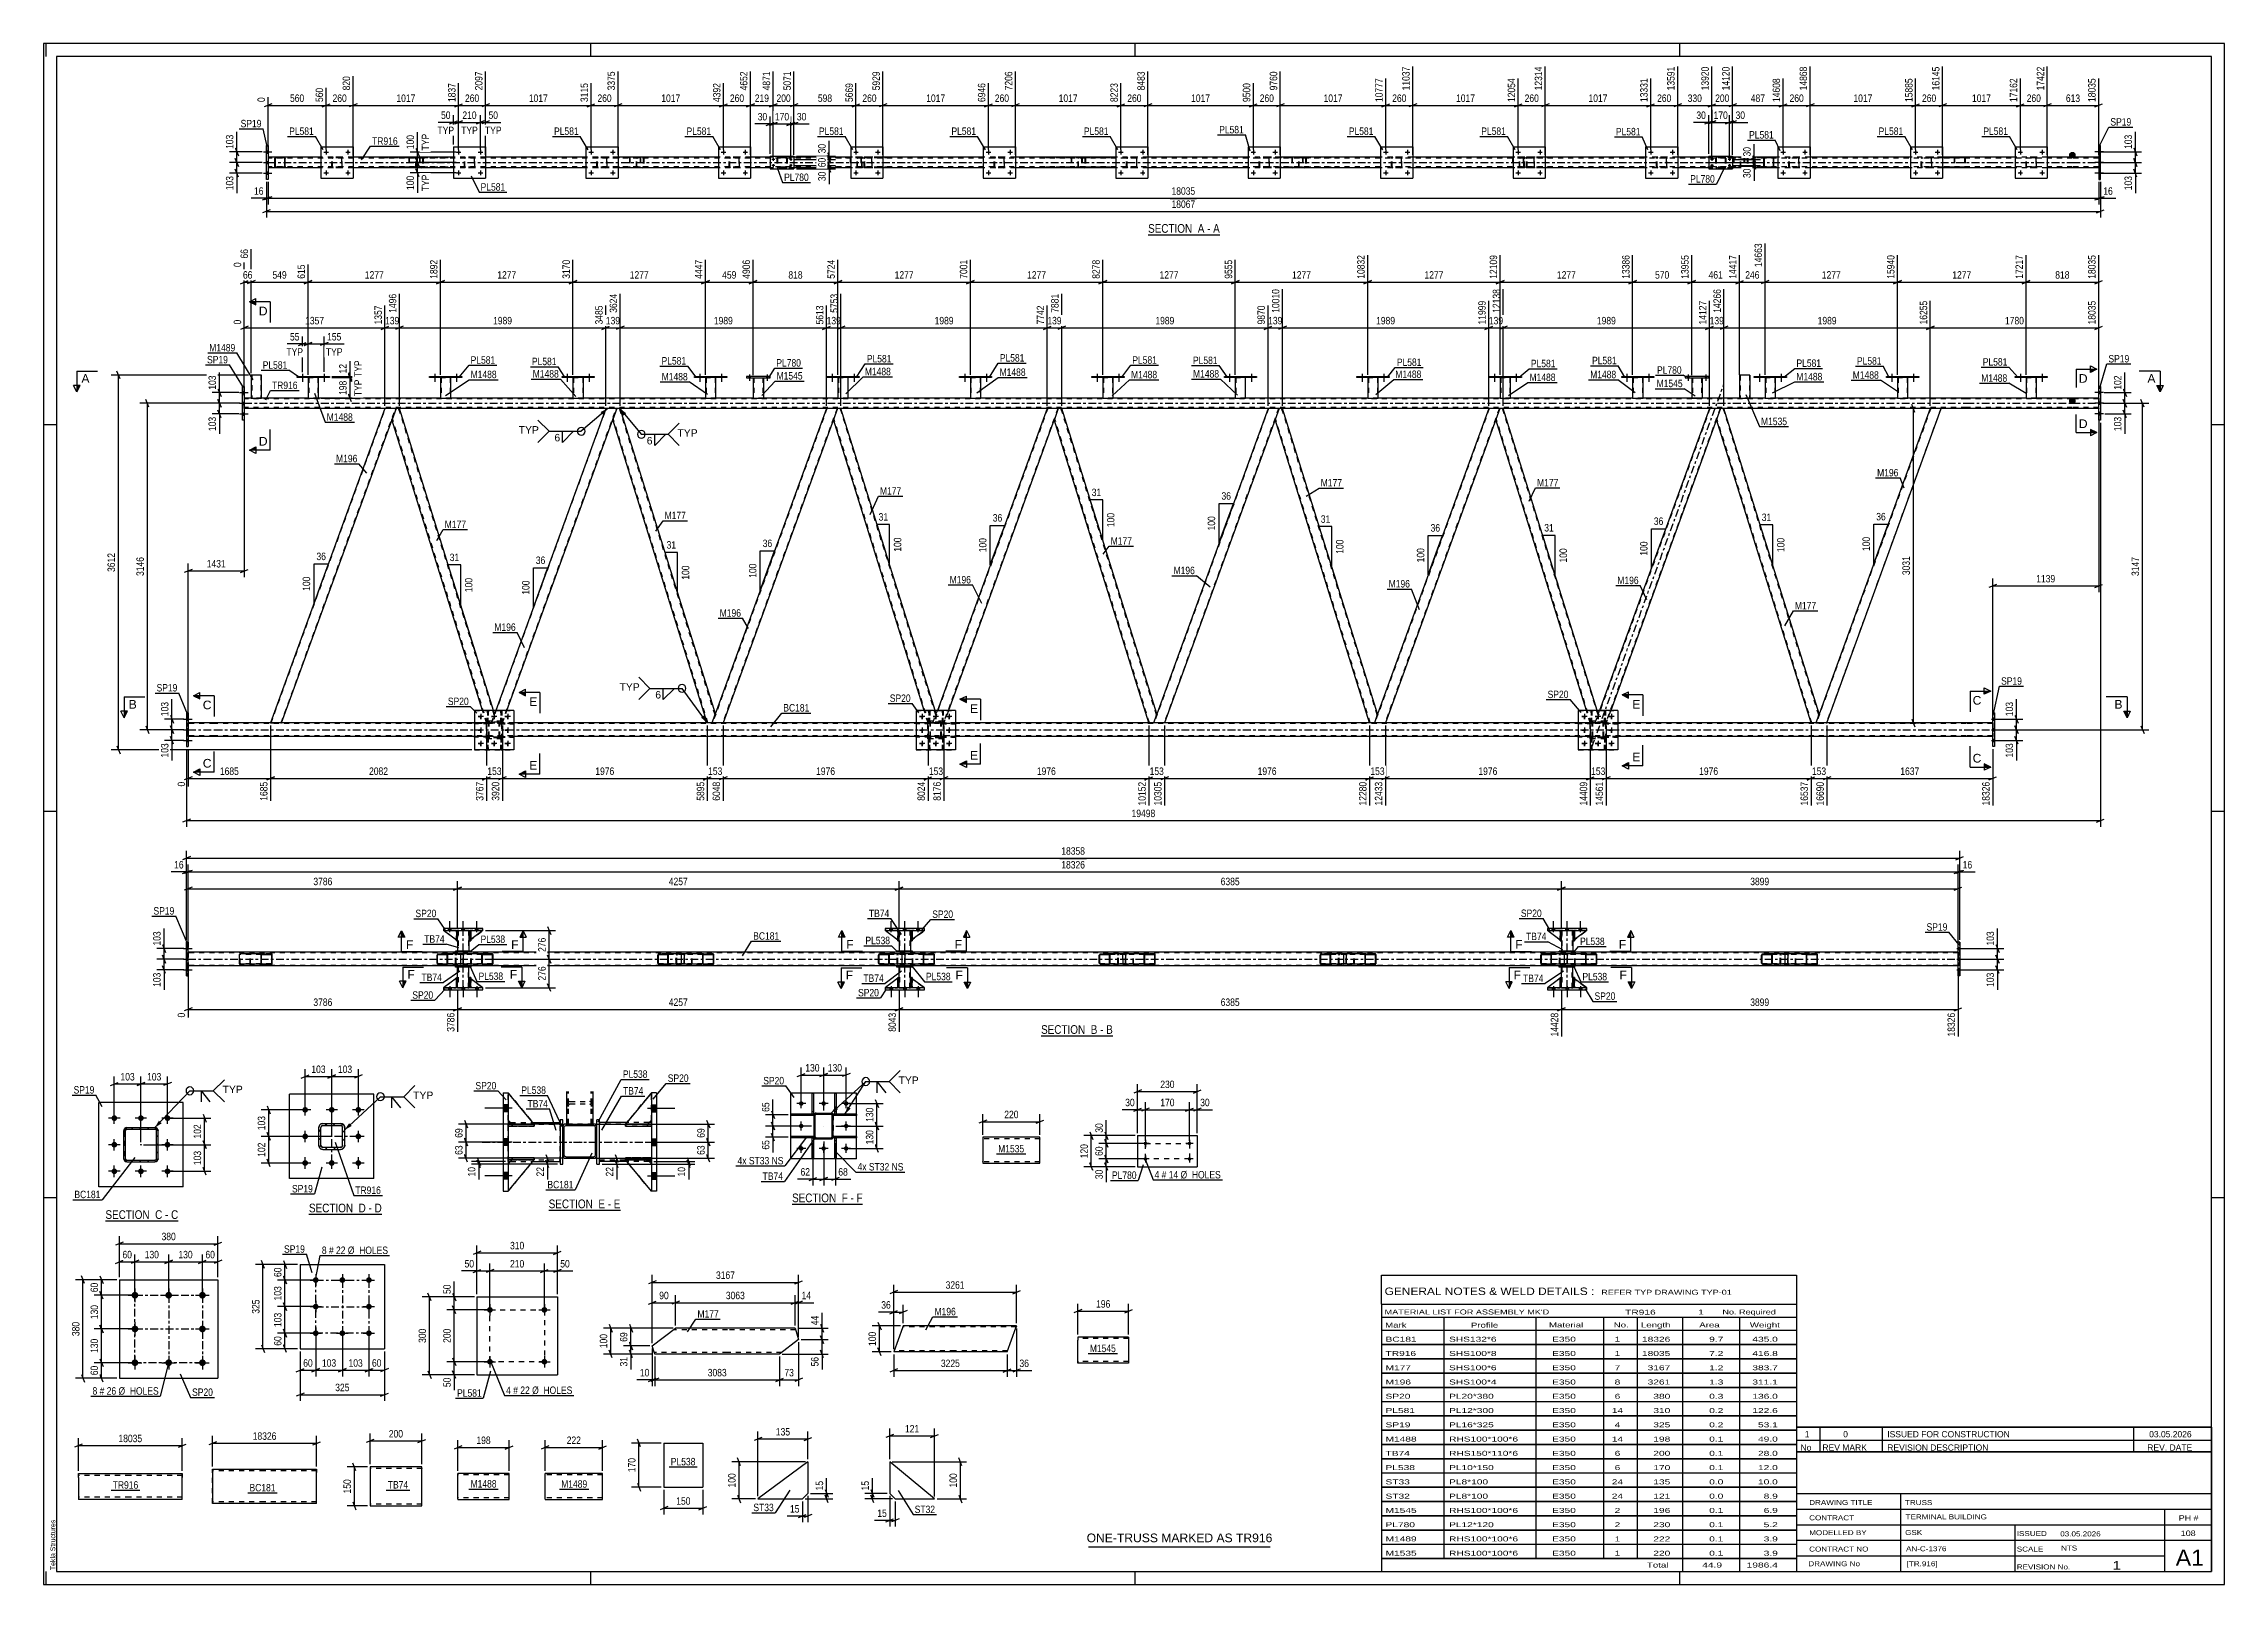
# Model space of a CAD drawing. Header units: millimetres. Extents: x 0 to 841, y 0 to 594.
import ezdxf

# ---------------------------------------------------------------- set-up
doc = ezdxf.new("R2010")
doc.units = ezdxf.units.MM
doc.linetypes.add('DXK_LINE_DOT2', pattern=[3.9198, 1.9599, -1.9599])
doc.linetypes.add('DXK_LINE_DOT3', pattern=[5.9187, 2.979, -0.9799, 0.9799, -0.9799])
doc.styles.add('Arial', font='ARIAL.TTF', dxfattribs={"height": 0.2})
doc.styles.add('Arial Narrow', font='ARIALN.TTF', dxfattribs={"height": 0.2})

# ---------------------------------------------------------------- blocks, each defined once
blk = doc.blocks.new('Unknown-814521846-1135')
at = {"color": 5, "linetype": 'Continuous'}
for p, q in [((841, 594), (0, 594)), ((0, 594), (0, 0)), ((1, 589), (1, 594)), ((836, 589), (5, 589)), ((5, 589), (5, 5)), ((211, 589), (211, 594)), ((421, 589), (421, 594)), ((631, 589), (631, 594)), ((836, 5), (836, 589)), ((841, 0), (841, 594)), ((5, 447), (0, 447)), ((841, 447), (836, 447)), ((5, 298), (0, 298)), ((841, 298), (836, 298)), ((5, 149), (0, 149)), ((841, 149), (836, 149)), ((0, 0), (841, 0)), ((1, 0), (1, 5)), ((5, 5), (836, 5)), ((211, 0), (211, 5)), ((421, 0), (421, 5)), ((631, 0), (631, 5))]:
    blk.add_line(p, q, dxfattribs=at)
at = {"color": 174, "linetype": 'Continuous', "style": 'Arial'}
blk.add_text('Tekla Structures', height=1.9102, rotation=90, dxfattribs=at).set_placement((4.5, 5.5))
blk = doc.blocks.new('Unknown-814521846-18114')
at = {"color": 7, "linetype": 'Continuous'}
for p, q in [((676, 51.05), (676, 5)), ((676, 51.05), (836, 51.05)), ((836, 51), (836, 5)), ((676, 35), (836, 35)), ((716.14, 35), (716.14, 5)), ((676, 29), (836, 29)), ((818, 5.05), (818, 29.05)), ((676, 23), (836, 23)), ((676, 17), (836, 17)), ((760.14, 23), (760.14, 5)), ((676, 11), (818, 11)), ((676, 5), (836, 5))]:
    blk.add_line(p, q, dxfattribs=at)
at = {"color": 7, "style": 'Arial Narrow'}
for s, height, width, p in [('CONTRACT', 1.909, 1.425378, (680.88, 24.71)), ('DRAWING TITLE', 1.9089, 1.425378, (680.88, 30.61)), ('TRUSS', 1.909, 1.425378, (717.81, 30.59)), ('TERMINAL BUILDING', 1.9089, 1.425378, (718.06, 25.07)), ('MODELLED BY', 1.9089, 1.425378, (680.88, 18.98)), ('GSK', 1.909, 1.425378, (717.88, 19.04)), ('ISSUED', 1.909, 1.425378, (760.94, 18.64)), ('03.05.2026', 1.909, 1.425378, (777.69, 18.52)), ('DRAWING No', 1.909, 1.425378, (680.56, 7)), ('CONTRACT NO', 1.9089, 1.425378, (680.88, 12.66)), ('AN-C-1376', 1.909, 1.425378, (718.23, 12.78)), ('[TR.916]', 1.909, 1.425378, (718.46, 6.99)), ('SCALE', 1.909, 1.425378, (760.94, 12.65)), ('1', 3.34, 1.5, (797.91, 5.68)), ('A1', 6.204, 1.25, (822.24, 7.2)), ('REVISION No.', 1.9089, 1.425378, (760.94, 5.77))]:
    blk.add_text(s, height=height, dxfattribs=dict(at, width=width)).set_placement(p)
at = {"color": 7, "linetype": 'Continuous', "style": 'Arial Narrow'}
for s, height, width, p in [('PH #', 2.1, 1.42538, (823.4, 24.55)), ('108', 2.1, 1.42538, (824.19, 18.65)), ('NTS', 1.909, 1.425378, (778, 13.05))]:
    blk.add_text(s, height=height, dxfattribs=dict(at, width=width)).set_placement(p)
blk = doc.blocks.new('Unknown-814521846-18115')
at = {"color": 7, "linetype": 'Continuous'}
for p, q in [((516, 119.25), (676, 119.25)), ((516, 108), (516, 119.25)), ((676, 119.25), (676, 108)), ((516, 108), (676, 108)), ((516, 108), (516, 103)), ((516, 103), (676, 103)), ((516, 103), (516, 98)), ((540, 103), (540, 98)), ((575.5, 103), (575.5, 98)), ((601.5, 103), (601.5, 98)), ((614.5, 103), (614.5, 98)), ((632, 103), (632, 98)), ((654, 103), (654, 98)), ((676, 108), (676, 103)), ((676, 103), (676, 98)), ((516, 98), (676, 98)), ((516, 97.95), (516, 92.55)), ((516, 97.95), (676, 97.95)), ((516, 92.55), (676, 92.55)), ((540, 98), (540, 92.5)), ((575.5, 98), (575.5, 92.5)), ((601.5, 98), (601.5, 92.5)), ((614.5, 98), (614.5, 92.5)), ((632, 98), (632, 92.5)), ((654, 98), (654, 92.5)), ((676, 97.95), (676, 92.55)), ((516, 92.45), (516, 87.05)), ((516, 92.45), (676, 92.45)), ((516, 87.05), (676, 87.05)), ((516, 86.95), (516, 81.55)), ((516, 86.95), (676, 86.95)), ((540, 92.5), (540, 87)), ((540, 87), (540, 81.5)), ((575.5, 92.5), (575.5, 87)), ((575.5, 87), (575.5, 81.5)), ((601.5, 92.5), (601.5, 87)), ((601.5, 87), (601.5, 81.5)), ((614.5, 92.5), (614.5, 87)), ((614.5, 87), (614.5, 81.5)), ((632, 92.5), (632, 87)), ((632, 87), (632, 81.5)), ((654, 92.5), (654, 87)), ((654, 87), (654, 81.5)), ((676, 92.45), (676, 87.05)), ((676, 86.95), (676, 81.55)), ((516, 81.55), (676, 81.55)), ((516, 81.45), (516, 76.05)), ((516, 81.45), (676, 81.45)), ((516, 76.05), (676, 76.05)), ((516, 75.95), (516, 70.55)), ((516, 75.95), (676, 75.95)), ((540, 81.5), (540, 76)), ((540, 76), (540, 70.5)), ((575.5, 81.5), (575.5, 76)), ((575.5, 76), (575.5, 70.5)), ((601.5, 81.5), (601.5, 76)), ((601.5, 76), (601.5, 70.5)), ((614.5, 81.5), (614.5, 76)), ((614.5, 76), (614.5, 70.5)), ((632, 81.5), (632, 76)), ((632, 76), (632, 70.5)), ((654, 81.5), (654, 76)), ((654, 76), (654, 70.5)), ((676, 81.45), (676, 76.05)), ((676, 75.95), (676, 70.55)), ((516, 70.55), (676, 70.55)), ((516, 70.45), (516, 65.05)), ((516, 70.45), (676, 70.45)), ((540, 70.5), (540, 65)), ((575.5, 70.5), (575.5, 65)), ((601.5, 70.5), (601.5, 65)), ((614.5, 70.5), (614.5, 65)), ((632, 70.5), (632, 65)), ((654, 70.5), (654, 65)), ((676, 70.45), (676, 65.05)), ((516, 65.05), (676, 65.05)), ((516, 64.95), (516, 59.55)), ((516, 64.95), (676, 64.95)), ((516, 59.55), (676, 59.55)), ((516, 59.45), (516, 54.05)), ((516, 59.45), (676, 59.45)), ((540, 65), (540, 59.5)), ((540, 59.5), (540, 54)), ((575.5, 65), (575.5, 59.5)), ((575.5, 59.5), (575.5, 54)), ((601.5, 65), (601.5, 59.5)), ((601.5, 59.5), (601.5, 54)), ((614.5, 65), (614.5, 59.5)), ((614.5, 59.5), (614.5, 54)), ((632, 65), (632, 59.5)), ((632, 59.5), (632, 54)), ((654, 65), (654, 59.5)), ((654, 59.5), (654, 54)), ((676, 64.95), (676, 59.55)), ((676, 59.45), (676, 54.05)), ((516, 54.05), (676, 54.05)), ((516, 53.95), (516, 48.55)), ((516, 53.95), (676, 53.95)), ((540, 54), (540, 48.5)), ((575.5, 54), (575.5, 48.5)), ((601.5, 54), (601.5, 48.5)), ((614.5, 54), (614.5, 48.5)), ((632, 54), (632, 48.5)), ((654, 54), (654, 48.5)), ((676, 53.95), (676, 48.55)), ((516, 48.55), (676, 48.55)), ((516, 48.45), (516, 43.05)), ((516, 48.45), (676, 48.45)), ((516, 43.05), (676, 43.05)), ((516, 42.95), (516, 37.55)), ((516, 42.95), (676, 42.95)), ((540, 48.5), (540, 43)), ((540, 43), (540, 37.5)), ((575.5, 48.5), (575.5, 43)), ((575.5, 43), (575.5, 37.5)), ((601.5, 48.5), (601.5, 43)), ((601.5, 43), (601.5, 37.5)), ((614.5, 48.5), (614.5, 43)), ((614.5, 43), (614.5, 37.5)), ((632, 48.5), (632, 43)), ((632, 43), (632, 37.5)), ((654, 48.5), (654, 43)), ((654, 43), (654, 37.5)), ((676, 48.45), (676, 43.05)), ((676, 42.95), (676, 37.55)), ((516, 37.55), (676, 37.55)), ((516, 37.45), (516, 32.05)), ((516, 37.45), (676, 37.45)), ((540, 37.5), (540, 32)), ((575.5, 37.5), (575.5, 32)), ((601.5, 37.5), (601.5, 32)), ((614.5, 37.5), (614.5, 32)), ((632, 37.5), (632, 32)), ((654, 37.5), (654, 32)), ((676, 37.45), (676, 32.05)), ((516, 32.05), (676, 32.05)), ((516, 31.95), (516, 26.55)), ((516, 31.95), (676, 31.95)), ((516, 26.55), (676, 26.55)), ((516, 26.45), (516, 21.05)), ((516, 26.45), (676, 26.45)), ((540, 32), (540, 26.5)), ((540, 26.5), (540, 21)), ((575.5, 32), (575.5, 26.5)), ((575.5, 26.5), (575.5, 21)), ((601.5, 32), (601.5, 26.5)), ((601.5, 26.5), (601.5, 21)), ((614.5, 32), (614.5, 26.5)), ((614.5, 26.5), (614.5, 21)), ((632, 32), (632, 26.5)), ((632, 26.5), (632, 21)), ((654, 32), (654, 26.5)), ((654, 26.5), (654, 21)), ((676, 31.95), (676, 26.55)), ((676, 26.45), (676, 21.05)), ((516, 21.05), (676, 21.05)), ((516, 20.95), (516, 15.55)), ((516, 20.95), (676, 20.95)), ((540, 21), (540, 15.5)), ((575.5, 21), (575.5, 15.5)), ((601.5, 21), (601.5, 15.5)), ((614.5, 21), (614.5, 15.5)), ((632, 21), (632, 15.5)), ((654, 21), (654, 15.5)), ((676, 20.95), (676, 15.55)), ((516, 15.55), (676, 15.55)), ((516, 15.45), (516, 10.05)), ((516, 15.45), (676, 15.45)), ((516, 10.05), (676, 10.05)), ((516, 10), (676, 10)), ((516, 10), (516, 5)), ((540, 15.5), (540, 10)), ((575.5, 15.5), (575.5, 10)), ((601.5, 15.5), (601.5, 10)), ((614.5, 15.5), (614.5, 10)), ((632, 15.5), (632, 10)), ((632, 10), (632, 5)), ((654, 15.5), (654, 10)), ((654, 10), (654, 5)), ((676, 15.45), (676, 10.05)), ((676, 10), (676, 5)), ((516, 5), (676, 5))]:
    blk.add_line(p, q, dxfattribs=at)
at = {"color": 7, "style": 'Arial Narrow'}
for s, height, width, p in [('GENERAL NOTES & WELD DETAILS :', 2.8633, 1.4, (517.15, 111.56)), ('REFER TYP DRAWING TYP-01', 1.9089, 1.6, (600.7, 111.66)), ("MATERIAL LIST FOR ASSEMBLY MK'D", 1.9089, 1.6, (517.15, 104.06)), ('Mark', 1.909, 1.7, (517.34, 99)), ('Profile', 1.909, 1.7, (550.41, 99)), ('Material', 1.909, 1.7, (580.54, 99.06)), ('No.', 1.909, 1.7, (605.5, 99.06)), ('TR916', 1.909, 1.794707, (609.9, 103.97)), ('Length', 1.909, 1.7, (616, 99.06)), ('1', 1.91, 1.794707, (638.08, 104.06)), ('Area', 1.909, 1.7, (638.5, 99.06)), ('No. Required', 1.9089, 1.6, (647.41, 104.06)), ('Weight', 1.909, 1.7, (658, 99.06))]:
    blk.add_text(s, height=height, dxfattribs=dict(at, width=width)).set_placement(p)
at = {"color": 7, "linetype": 'Continuous', "style": 'Arial Narrow'}
for s, height, width, p in [('BC181', 1.909, 1.794707, (517.5, 93.56)), ('SHS132*6', 1.909, 1.794707, (542, 93.56)), ('E350', 1.909, 1.794707, (581.74, 93.56)), ('1', 1.91, 1.794707, (605.86, 93.56)), ('18326', 1.909, 1.794707, (616.4, 93.56)), ('9.7', 1.909, 1.794707, (642.32, 93.56)), ('435.0', 1.909, 1.794707, (658.96, 93.56)), ('TR916', 1.909, 1.794707, (517.5, 88.06)), ('M177', 1.909, 1.794707, (517.5, 82.56)), ('SHS100*8', 1.909, 1.794707, (542, 88.06)), ('SHS100*6', 1.909, 1.794707, (542, 82.56)), ('E350', 1.909, 1.794707, (581.74, 88.06)), ('E350', 1.909, 1.794707, (581.74, 82.56)), ('7', 1.91, 1.794707, (605.86, 82.56)), ('1', 1.91, 1.794707, (605.86, 88.06)), ('18035', 1.909, 1.794707, (616.4, 88.06)), ('3167', 1.909, 1.794707, (618.58, 82.56)), ('7.2', 1.909, 1.794707, (642.32, 88.06)), ('1.2', 1.909, 1.794707, (642.32, 82.56)), ('416.8', 1.909, 1.794707, (658.96, 88.06)), ('383.7', 1.909, 1.794707, (658.96, 82.56)), ('M196', 1.909, 1.794707, (517.5, 77.06)), ('SHS100*4', 1.909, 1.794707, (542, 77.06)), ('E350', 1.909, 1.794707, (581.74, 77.06)), ('8', 1.91, 1.794707, (605.86, 77.06)), ('3261', 1.909, 1.794707, (618.58, 77.06)), ('1.3', 1.909, 1.794707, (642.32, 77.06)), ('311.1', 1.909, 1.794707, (658.96, 77.06)), ('SP20', 1.909, 1.794707, (517.5, 71.56)), ('PL581', 1.909, 1.794707, (517.5, 66.06)), ('PL20*380', 1.909, 1.794707, (542, 71.56)), ('PL12*300', 1.909, 1.794707, (542, 66.06)), ('E350', 1.909, 1.794707, (581.74, 71.56)), ('E350', 1.909, 1.794707, (581.74, 66.06)), ('14', 1.909, 1.794707, (604.76, 66.06)), ('6', 1.91, 1.794707, (605.86, 71.56)), ('380', 1.909, 1.794707, (620.77, 71.56)), ('310', 1.909, 1.794707, (620.77, 66.06)), ('0.3', 1.909, 1.794707, (642.32, 71.56)), ('0.2', 1.909, 1.794707, (642.32, 66.06)), ('136.0', 1.909, 1.794707, (658.96, 71.56)), ('122.6', 1.909, 1.794707, (658.96, 66.06)), ('SP19', 1.909, 1.794707, (517.5, 60.56)), ('PL16*325', 1.909, 1.794707, (542, 60.56)), ('E350', 1.909, 1.794707, (581.74, 60.56)), ('4', 1.91, 1.794707, (605.86, 60.56)), ('325', 1.909, 1.794707, (620.77, 60.56)), ('0.2', 1.909, 1.794707, (642.32, 60.56)), ('53.1', 1.909, 1.794707, (661.14, 60.56)), ('TB74', 1.909, 1.794707, (517.5, 49.56)), ('M1488', 1.909, 1.794707, (517.5, 55.06)), ('RHS100*100*6', 1.9089, 1.794707, (542, 55.06)), ('RHS150*110*6', 1.9089, 1.794707, (542, 49.56)), ('E350', 1.909, 1.794707, (581.74, 55.06)), ('E350', 1.909, 1.794707, (581.74, 49.56)), ('14', 1.909, 1.794707, (604.76, 55.06)), ('6', 1.91, 1.794707, (605.86, 49.56)), ('200', 1.909, 1.794707, (620.77, 49.56)), ('198', 1.909, 1.794707, (620.77, 55.06)), ('0.1', 1.909, 1.794707, (642.32, 55.06)), ('0.1', 1.909, 1.794707, (642.32, 49.56)), ('49.0', 1.909, 1.794707, (661.14, 55.06)), ('28.0', 1.909, 1.794707, (661.14, 49.56)), ('PL538', 1.909, 1.794707, (517.5, 44.06)), ('PL10*150', 1.909, 1.794707, (542, 44.06)), ('E350', 1.909, 1.794707, (581.74, 44.06)), ('6', 1.91, 1.794707, (605.86, 44.06)), ('170', 1.909, 1.794707, (620.77, 44.06)), ('0.1', 1.909, 1.794707, (642.32, 44.06)), ('12.0', 1.909, 1.794707, (661.14, 44.06)), ('ST33', 1.909, 1.794707, (517.5, 38.56)), ('ST32', 1.909, 1.794707, (517.5, 33.06)), ('PL8*100', 1.909, 1.794707, (542, 38.56)), ('PL8*100', 1.909, 1.794707, (542, 33.06)), ('E350', 1.909, 1.794707, (581.74, 38.56)), ('E350', 1.909, 1.794707, (581.74, 33.06)), ('24', 1.909, 1.794707, (604.76, 38.56)), ('24', 1.909, 1.794707, (604.76, 33.06)), ('135', 1.909, 1.794707, (620.77, 38.56)), ('121', 1.909, 1.794707, (620.77, 33.06)), ('0.0', 1.909, 1.794707, (642.32, 38.56)), ('0.0', 1.909, 1.794707, (642.32, 33.06)), ('10.0', 1.909, 1.794707, (661.14, 38.56)), ('8.9', 1.909, 1.794707, (663.33, 33.06)), ('M1545', 1.909, 1.794707, (517.5, 27.56)), ('RHS100*100*6', 1.9089, 1.794707, (542, 27.56)), ('E350', 1.909, 1.794707, (581.74, 27.56)), ('2', 1.91, 1.794707, (605.86, 27.56)), ('196', 1.909, 1.794707, (620.77, 27.56)), ('0.1', 1.909, 1.794707, (642.32, 27.56)), ('6.9', 1.909, 1.794707, (663.33, 27.56)), ('PL780', 1.909, 1.794707, (517.5, 22.06)), ('M1489', 1.909, 1.794707, (517.5, 16.56)), ('PL12*120', 1.909, 1.794707, (542, 22.06)), ('RHS100*100*6', 1.9089, 1.794707, (542, 16.56)), ('E350', 1.909, 1.794707, (581.74, 22.06)), ('E350', 1.909, 1.794707, (581.74, 16.56)), ('2', 1.91, 1.794707, (605.86, 22.06)), ('1', 1.91, 1.794707, (605.86, 16.56)), ('230', 1.909, 1.794707, (620.77, 22.06)), ('222', 1.909, 1.794707, (620.77, 16.56)), ('0.1', 1.909, 1.794707, (642.32, 22.06)), ('0.1', 1.909, 1.794707, (642.32, 16.56)), ('3.9', 1.909, 1.794707, (663.33, 16.56)), ('5.2', 1.909, 1.794707, (663.33, 22.06)), ('M1535', 1.909, 1.794707, (517.5, 11.06)), ('RHS100*100*6', 1.9089, 1.794707, (542, 11.06)), ('E350', 1.909, 1.794707, (581.74, 11.06)), ('1', 1.91, 1.794707, (605.86, 11.06)), ('Total', 1.909, 1.7, (618.33, 6.5)), ('220', 1.909, 1.794707, (620.77, 11.06)), ('44.9', 1.909, 1.794707, (639.64, 6.5)), ('0.1', 1.909, 1.794707, (642.32, 11.06)), ('1986.4', 1.909, 1.794707, (656.77, 6.5)), ('3.9', 1.909, 1.794707, (663.33, 11.06))]:
    blk.add_text(s, height=height, dxfattribs=dict(at, width=width)).set_placement(p)
blk = doc.blocks.new('Unknown-814521846-18116')
at = {"color": 7, "linetype": 'Continuous'}
blk.add_line((403, 14.5), (473, 14.5), dxfattribs=at)
at = {"color": 7, "style": 'Arial'}
blk.add_text('ONE-TRUSS MARKED AS TR916', height=3.3428, dxfattribs=at).set_placement((402.24, 16.25))
blk = doc.blocks.new('Unknown-814521846-18117')
at = {"color": 7, "linetype": 'Continuous'}
for p, q in [((676, 60.55), (836, 60.55)), ((836, 60.55), (676, 60.55)), ((676, 60.55), (676, 55.55)), ((685, 60.55), (685, 55.55)), ((709, 60.55), (709, 55.55)), ((806, 60.55), (806, 55.55)), ((836, 60.55), (836, 55.55)), ((676, 55.55), (836, 55.55)), ((676, 55.55), (676, 51.05)), ((676, 55.55), (836, 55.55)), ((836, 51.05), (676, 51.05)), ((685, 55.55), (685, 51.05)), ((709, 55.55), (709, 51.05)), ((806, 55.55), (806, 51.05)), ((836, 55.55), (836, 51.05))]:
    blk.add_line(p, q, dxfattribs=at)
at = {"color": 7, "linetype": 'Continuous', "style": 'Arial Narrow'}
for s, height, width, p in [('1', 2.39, 1.196471, (679.16, 56.7)), ('0', 2.39, 1.196471, (694, 56.7)), ('ISSUED FOR CONSTRUCTION', 2.3861, 1.196471, (711, 56.7)), ('03.05.2026', 2.386, 1.196471, (812, 56.7)), ('No', 2.386, 1.2, (677.54, 51.55)), ('REV MARK', 2.386, 1.2, (686, 51.55)), ('REVISION DESCRIPTION', 2.3861, 1.2, (711, 51.55)), ('REV. DATE', 2.386, 1.2, (811.28, 51.55))]:
    blk.add_text(s, height=height, dxfattribs=dict(at, width=width)).set_placement(p)
blk = doc.blocks.new('Unknown-814521846-11 - 5034')
at = {"color": 6, "linetype": 'Continuous'}
blk.add_line((425.93, 520.33), (453.58, 520.33), dxfattribs=at)
at = {"color": 0, "linetype": 'Continuous'}
blk.add_wipeout([(444.04, 521.08), (444.04, 524.58), (425.93, 524.58), (425.93, 521.08)], dxfattribs=at)
blk.add_wipeout([(447.65, 521.08), (447.65, 524.58), (445.09, 524.58), (445.09, 521.08)], dxfattribs=at)
at = {"color": 7, "linetype": 'Continuous', "style": 'Arial Narrow'}
blk.add_text('SECTION ', height=3.34, dxfattribs=at).set_placement((425.93, 521.08))
at = {"color": 0, "linetype": 'Continuous'}
blk.add_wipeout([(449.97, 521.08), (449.97, 524.58), (448.7, 524.58), (448.7, 521.08)], dxfattribs=at)
blk.add_wipeout([(453.58, 521.08), (453.58, 524.58), (451.02, 524.58), (451.02, 521.08)], dxfattribs=at)
at = {"color": 7, "linetype": 'Continuous', "style": 'Arial Narrow'}
for s, p in [('A', (445.09, 521.08)), ('-', (448.7, 521.08)), ('A', (451.02, 521.08))]:
    blk.add_text(s, height=3.34, dxfattribs=at).set_placement(p)
blk = doc.blocks.new('Unknown-814521846-12 - 2745')
at = {"color": 6, "linetype": 'Continuous'}
blk.add_line((384.66, 211.49), (412.31, 211.49), dxfattribs=at)
at = {"color": 0, "linetype": 'Continuous'}
blk.add_wipeout([(402.77, 212.24), (402.77, 215.74), (384.66, 215.74), (384.66, 212.24)], dxfattribs=at)
blk.add_wipeout([(406.38, 212.24), (406.38, 215.74), (403.82, 215.74), (403.82, 212.24)], dxfattribs=at)
at = {"color": 7, "linetype": 'Continuous', "style": 'Arial Narrow'}
blk.add_text('SECTION ', height=3.34, dxfattribs=at).set_placement((384.66, 212.24))
at = {"color": 0, "linetype": 'Continuous'}
blk.add_wipeout([(408.7, 212.24), (408.7, 215.74), (407.43, 215.74), (407.43, 212.24)], dxfattribs=at)
blk.add_wipeout([(412.31, 212.24), (412.31, 215.74), (409.75, 215.74), (409.75, 212.24)], dxfattribs=at)
at = {"color": 7, "linetype": 'Continuous', "style": 'Arial Narrow'}
for s, p in [('B', (403.82, 212.24)), ('-', (407.43, 212.24)), ('B', (409.75, 212.24))]:
    blk.add_text(s, height=3.34, dxfattribs=at).set_placement(p)
blk = doc.blocks.new('Unknown-814521846-13 - 1372')
at = {"color": 6, "linetype": 'Continuous'}
blk.add_line((23.85, 140.14), (51.92, 140.14), dxfattribs=at)
at = {"color": 0, "linetype": 'Continuous'}
blk.add_wipeout([(41.95, 140.89), (41.95, 144.39), (23.85, 144.39), (23.85, 140.89)], dxfattribs=at)
blk.add_wipeout([(45.77, 140.89), (45.77, 144.39), (43, 144.39), (43, 140.89)], dxfattribs=at)
at = {"color": 7, "linetype": 'Continuous', "style": 'Arial Narrow'}
blk.add_text('SECTION ', height=3.34, dxfattribs=at).set_placement((23.85, 140.89))
at = {"color": 0, "linetype": 'Continuous'}
blk.add_wipeout([(48.1, 140.89), (48.1, 144.39), (46.82, 144.39), (46.82, 140.89)], dxfattribs=at)
blk.add_wipeout([(51.92, 140.89), (51.92, 144.39), (49.15, 144.39), (49.15, 140.89)], dxfattribs=at)
at = {"color": 7, "linetype": 'Continuous', "style": 'Arial Narrow'}
for s, p in [('C', (43, 140.89)), ('C', (49.15, 140.89)), ('-', (46.82, 140.89))]:
    blk.add_text(s, height=3.34, dxfattribs=at).set_placement(p)
blk = doc.blocks.new('Unknown-814521846-14 - 6564')
at = {"color": 6, "linetype": 'Continuous'}
blk.add_line((102.33, 142.68), (130.4, 142.68), dxfattribs=at)
at = {"color": 0, "linetype": 'Continuous'}
blk.add_wipeout([(120.43, 143.43), (120.43, 146.93), (102.33, 146.93), (102.33, 143.43)], dxfattribs=at)
blk.add_wipeout([(124.25, 143.43), (124.25, 146.93), (121.48, 146.93), (121.48, 143.43)], dxfattribs=at)
at = {"color": 7, "linetype": 'Continuous', "style": 'Arial Narrow'}
blk.add_text('SECTION ', height=3.34, dxfattribs=at).set_placement((102.33, 143.43))
at = {"color": 0, "linetype": 'Continuous'}
blk.add_wipeout([(126.58, 143.43), (126.58, 146.93), (125.3, 146.93), (125.3, 143.43)], dxfattribs=at)
blk.add_wipeout([(130.4, 143.43), (130.4, 146.93), (127.63, 146.93), (127.63, 143.43)], dxfattribs=at)
at = {"color": 7, "linetype": 'Continuous', "style": 'Arial Narrow'}
for s, p in [('D', (121.48, 143.43)), ('-', (125.3, 143.43)), ('D', (127.63, 143.43))]:
    blk.add_text(s, height=3.34, dxfattribs=at).set_placement(p)
blk = doc.blocks.new('Unknown-814521846-15 - 6821')
at = {"color": 6, "linetype": 'Continuous'}
blk.add_line((194.78, 144.28), (222.43, 144.28), dxfattribs=at)
at = {"color": 0, "linetype": 'Continuous'}
blk.add_wipeout([(212.89, 145.03), (212.89, 148.53), (194.78, 148.53), (194.78, 145.03)], dxfattribs=at)
blk.add_wipeout([(216.5, 145.03), (216.5, 148.53), (213.94, 148.53), (213.94, 145.03)], dxfattribs=at)
at = {"color": 7, "linetype": 'Continuous', "style": 'Arial Narrow'}
blk.add_text('SECTION ', height=3.34, dxfattribs=at).set_placement((194.78, 145.03))
at = {"color": 0, "linetype": 'Continuous'}
blk.add_wipeout([(218.82, 145.03), (218.82, 148.53), (217.55, 148.53), (217.55, 145.03)], dxfattribs=at)
blk.add_wipeout([(222.43, 145.03), (222.43, 148.53), (219.87, 148.53), (219.87, 145.03)], dxfattribs=at)
at = {"color": 7, "linetype": 'Continuous', "style": 'Arial Narrow'}
for s, p in [('E', (213.94, 145.03)), ('-', (217.55, 145.03)), ('E', (219.87, 145.03))]:
    blk.add_text(s, height=3.34, dxfattribs=at).set_placement(p)
blk = doc.blocks.new('Unknown-814521846-17 - 2376')
at = {"color": 6, "linetype": 'Continuous'}
blk.add_line((288.63, 146.59), (315.85, 146.59), dxfattribs=at)
at = {"color": 0, "linetype": 'Continuous'}
blk.add_wipeout([(306.74, 147.34), (306.74, 150.84), (288.63, 150.84), (288.63, 147.34)], dxfattribs=at)
blk.add_wipeout([(310.13, 147.34), (310.13, 150.84), (307.79, 150.84), (307.79, 147.34)], dxfattribs=at)
at = {"color": 7, "linetype": 'Continuous', "style": 'Arial Narrow'}
blk.add_text('SECTION ', height=3.34, dxfattribs=at).set_placement((288.63, 147.34))
at = {"color": 0, "linetype": 'Continuous'}
blk.add_wipeout([(312.45, 147.34), (312.45, 150.84), (311.18, 150.84), (311.18, 147.34)], dxfattribs=at)
blk.add_wipeout([(315.85, 147.34), (315.85, 150.84), (313.5, 150.84), (313.5, 147.34)], dxfattribs=at)
at = {"color": 7, "linetype": 'Continuous', "style": 'Arial Narrow'}
for s, p in [('F', (307.79, 147.34)), ('-', (311.18, 147.34)), ('F', (313.5, 147.34))]:
    blk.add_text(s, height=3.34, dxfattribs=at).set_placement(p)
blk = doc.blocks.new('Bolt-814521846-5207 - 5034')
at = {"linetype": 'Continuous'}
for points in [[(671.29, 544.17, -1), (670.41, 544.17, -1)], [(679.69, 544.17, -1), (678.81, 544.17, -1)]]:
    blk.add_hatch(color=1, dxfattribs=at).paths.add_polyline_path(points)
at = {"color": 1, "linetype": 'Continuous'}
for p, q in [((669.97, 544.17), (671.73, 544.17)), ((670.85, 545.05), (670.85, 543.29)), ((678.37, 544.17), (680.13, 544.17)), ((679.25, 545.05), (679.25, 543.29))]:
    blk.add_line(p, q, dxfattribs=at)
blk = doc.blocks.new('Bolt-814521846-5102 - 5034')
at = {"linetype": 'Continuous'}
for points in [[(793.17, 551.83), (793.17, 552.71), (792.53, 552.71), (792.53, 551.83)], [(793.17, 551.83), (793.17, 552.71), (792.53, 552.71), (792.53, 551.83)], [(793.17, 551.83), (793.17, 552.71), (792.53, 552.71), (792.53, 551.83)], [(793.17, 547.73), (793.17, 548.61), (792.53, 548.61), (792.53, 547.73)], [(793.17, 547.73), (793.17, 548.61), (792.53, 548.61), (792.53, 547.73)], [(793.17, 543.63), (793.17, 544.51), (792.53, 544.51), (792.53, 543.63)], [(793.17, 543.63), (793.17, 544.51), (792.53, 544.51), (792.53, 543.63)], [(793.17, 543.63), (793.17, 544.51), (792.53, 544.51), (792.53, 543.63)]]:
    blk.add_hatch(color=1, dxfattribs=at).paths.add_polyline_path(points)
at = {"color": 1, "linetype": 'Continuous'}
for p, q in [((794.33, 552.27), (791.01, 552.27)), ((794.33, 552.27), (791.01, 552.27)), ((794.33, 552.27), (791.01, 552.27)), ((794.33, 548.17), (791.01, 548.17)), ((794.33, 548.17), (791.01, 548.17)), ((793.17, 552.71), (792.53, 552.71)), ((793.17, 552.71), (792.53, 552.71)), ((793.17, 552.71), (792.53, 552.71)), ((793.17, 551.83), (792.53, 551.83)), ((793.17, 551.83), (792.53, 551.83)), ((793.17, 551.83), (792.53, 551.83)), ((793.17, 548.61), (792.53, 548.61)), ((793.17, 548.61), (792.53, 548.61)), ((793.17, 547.73), (792.53, 547.73)), ((793.17, 547.73), (792.53, 547.73)), ((794.33, 544.07), (791.01, 544.07)), ((794.33, 544.07), (791.01, 544.07)), ((794.33, 544.07), (791.01, 544.07)), ((793.17, 544.51), (792.53, 544.51)), ((793.17, 544.51), (792.53, 544.51)), ((793.17, 544.51), (792.53, 544.51)), ((793.17, 543.63), (792.53, 543.63)), ((793.17, 543.63), (792.53, 543.63)), ((793.17, 543.63), (792.53, 543.63))]:
    blk.add_line(p, q, dxfattribs=at)
blk = doc.blocks.new('Part-814521846-5167 - 5034')
at = {"color": 2, "linetype": 'Continuous'}
for p, q in [((566.69, 554.17), (566.69, 542.17)), ((566.69, 554.17), (579.09, 554.17)), ((579.09, 554.17), (579.09, 542.17)), ((566.69, 542.17), (579.09, 542.17))]:
    blk.add_line(p, q, dxfattribs=at)
blk = doc.blocks.new('Bolt-814521846-5213 - 5034')
at = {"linetype": 'Continuous'}
for points in [[(160.49, 544.17, -1), (159.61, 544.17, -1)], [(168.89, 544.17, -1), (168.01, 544.17, -1)]]:
    blk.add_hatch(color=1, dxfattribs=at).paths.add_polyline_path(points)
at = {"color": 1, "linetype": 'Continuous'}
for p, q in [((159.17, 544.17), (160.93, 544.17)), ((160.05, 545.05), (160.05, 543.29)), ((167.57, 544.17), (169.33, 544.17)), ((168.45, 545.05), (168.45, 543.29))]:
    blk.add_line(p, q, dxfattribs=at)
blk = doc.blocks.new('Part-814521846-5149 - 5034')
at = {"color": 7, "linetype": 'DXK_LINE_DOT2'}
for p, q in [((229.87, 550.17), (214.54, 550.17)), ((229.87, 550.01), (214.54, 550.01)), ((225.98, 549.97), (225.95, 549.85)), ((225.95, 549.85), (225.95, 546.49)), ((226.12, 549.85), (226.13, 549.91)), ((226.12, 549.85), (226.12, 546.49)), ((226.13, 549.91), (226.17, 549.96)), ((226.29, 550.17), (226.16, 550.14)), ((226.17, 549.96), (226.2, 549.98)), ((226.2, 549.98), (226.23, 549.99)), ((226.23, 549.99), (226.29, 550.01)), ((230, 550.14), (229.87, 550.17)), ((229.87, 550.01), (229.93, 549.99)), ((229.93, 549.99), (229.99, 549.96)), ((229.99, 549.96), (230.02, 549.91)), ((230.02, 549.91), (230.04, 549.85)), ((230.04, 549.85), (230.04, 546.49)), ((230.21, 549.85), (230.18, 549.97)), ((230.21, 549.85), (230.21, 546.49)), ((229.87, 546.33), (214.54, 546.33)), ((229.87, 546.17), (214.54, 546.17)), ((225.95, 546.49), (225.98, 546.36)), ((226.13, 546.43), (226.12, 546.49)), ((226.17, 546.37), (226.13, 546.43)), ((226.16, 546.19), (226.29, 546.17)), ((226.17, 546.37), (226.2, 546.35)), ((226.2, 546.35), (226.23, 546.34)), ((226.23, 546.34), (226.29, 546.33)), ((229.93, 546.34), (229.87, 546.33)), ((229.87, 546.17), (230, 546.19)), ((229.99, 546.37), (229.93, 546.34)), ((230.02, 546.43), (229.99, 546.37)), ((230.04, 546.49), (230.02, 546.43)), ((230.18, 546.36), (230.21, 546.49))]:
    blk.add_line(p, q, dxfattribs=at)
for centre, start, end in [((229.88, 549.83), 24.31996, 69.24168), ((226.28, 546.5), 204.31996, 249.24168), ((229.88, 546.5), 290.75832, 335.68004)]:
    blk.add_arc(centre, 0.331, start, end, dxfattribs=at)
blk = doc.blocks.new('Bolt-814521846-5192 - 5034')
at = {"linetype": 'Continuous'}
for points in [[(364.81, 552.17, -1), (363.93, 552.17, -1)], [(373.21, 552.17, -1), (372.33, 552.17, -1)]]:
    blk.add_hatch(color=1, dxfattribs=at).paths.add_polyline_path(points)
at = {"color": 1, "linetype": 'Continuous'}
for p, q in [((363.49, 552.17), (365.25, 552.17)), ((364.37, 553.05), (364.37, 551.29)), ((371.89, 552.17), (373.65, 552.17)), ((372.77, 553.05), (372.77, 551.29))]:
    blk.add_line(p, q, dxfattribs=at)
blk = doc.blocks.new('Part-814521846-5109 - 5034')
at = {"color": 7, "linetype": 'DXK_LINE_DOT2'}
for p, q in [((228.68, 549.87), (228.66, 549.69)), ((228.66, 546.65), (228.66, 549.69)), ((228.74, 550.03), (228.68, 549.87)), ((228.83, 550.13), (228.74, 550.03)), ((228.8, 549.69), (228.81, 549.78)), ((228.8, 546.65), (228.8, 549.69)), ((228.81, 549.78), (228.84, 549.86)), ((228.93, 550.17), (228.83, 550.13)), ((228.84, 549.86), (228.88, 549.91)), ((228.88, 549.91), (228.93, 549.93)), ((241.09, 550.17), (228.93, 550.17)), ((241.09, 549.93), (228.93, 549.93)), ((230.21, 550.17), (230.21, 549.93)), ((231.21, 550.13), (231.02, 550.17)), ((231.02, 549.93), (231.12, 549.91)), ((231.12, 549.91), (231.2, 549.86)), ((231.2, 549.86), (231.25, 549.78)), ((231.25, 549.78), (231.27, 549.69)), ((231.27, 549.69), (231.27, 546.65)), ((231.51, 549.77), (231.49, 549.87)), ((231.53, 549.69), (231.51, 549.77)), ((231.53, 549.69), (231.53, 546.65)), ((228.68, 546.46), (228.66, 546.65)), ((228.73, 546.34), (228.68, 546.46)), ((228.74, 546.31), (228.73, 546.34)), ((228.74, 546.31), (228.83, 546.2)), ((228.81, 546.55), (228.8, 546.65)), ((228.84, 546.48), (228.81, 546.55)), ((228.83, 546.2), (228.93, 546.17)), ((228.88, 546.42), (228.84, 546.48)), ((228.93, 546.41), (228.88, 546.42)), ((241.09, 546.41), (228.93, 546.41)), ((241.09, 546.17), (228.93, 546.17)), ((230.21, 546.17), (230.21, 546.41)), ((231.12, 546.42), (231.02, 546.41)), ((231.02, 546.17), (231.21, 546.2)), ((231.2, 546.48), (231.12, 546.42)), ((231.25, 546.55), (231.2, 546.48)), ((231.27, 546.65), (231.25, 546.55)), ((231.49, 546.46), (231.51, 546.56)), ((231.51, 546.56), (231.53, 546.65))]:
    blk.add_line(p, q, dxfattribs=at)
for centre, start, end in [((231.04, 549.67), 23.84941, 68.8059), ((231.04, 546.66), 291.1941, 336.15059)]:
    blk.add_arc(centre, 0.492, start, end, dxfattribs=at)
blk = doc.blocks.new('Part-814521846-5106 - 5034')
at = {"color": 7, "linetype": 'DXK_LINE_DOT2'}
for p, q in [((484.08, 549.87), (484.06, 549.69)), ((484.06, 546.65), (484.06, 549.69)), ((484.14, 550.03), (484.08, 549.87)), ((484.23, 550.13), (484.14, 550.03)), ((484.2, 549.69), (484.21, 549.78)), ((484.2, 546.65), (484.2, 549.69)), ((484.21, 549.78), (484.24, 549.86)), ((484.33, 550.17), (484.23, 550.13)), ((484.24, 549.86), (484.28, 549.91)), ((484.28, 549.91), (484.33, 549.93)), ((496.49, 550.17), (484.33, 550.17)), ((496.49, 549.93), (484.33, 549.93)), ((485.61, 550.17), (485.61, 549.93)), ((486.62, 550.13), (486.43, 550.17)), ((486.43, 549.93), (486.52, 549.91)), ((486.52, 549.91), (486.6, 549.86)), ((486.6, 549.86), (486.66, 549.78)), ((486.66, 549.78), (486.68, 549.69)), ((486.68, 549.69), (486.68, 546.65)), ((486.91, 549.77), (486.89, 549.87)), ((486.93, 549.69), (486.91, 549.77)), ((486.93, 549.69), (486.93, 546.65)), ((484.06, 546.65), (484.08, 546.46)), ((484.08, 546.46), (484.14, 546.31)), ((484.14, 546.31), (484.23, 546.2)), ((484.21, 546.55), (484.2, 546.65)), ((484.24, 546.48), (484.21, 546.55)), ((484.23, 546.2), (484.33, 546.17)), ((484.28, 546.42), (484.24, 546.48)), ((484.33, 546.41), (484.28, 546.42)), ((496.49, 546.41), (484.33, 546.41)), ((496.49, 546.17), (484.33, 546.17)), ((485.61, 546.17), (485.61, 546.41)), ((486.52, 546.42), (486.43, 546.41)), ((486.43, 546.17), (486.62, 546.2)), ((486.6, 546.48), (486.52, 546.42)), ((486.66, 546.55), (486.6, 546.48)), ((486.68, 546.65), (486.66, 546.55)), ((486.89, 546.46), (486.91, 546.56)), ((486.91, 546.56), (486.93, 546.65))]:
    blk.add_line(p, q, dxfattribs=at)
for centre, start, end in [((486.44, 549.67), 23.84941, 68.8059), ((486.44, 546.66), 291.1941, 336.15059)]:
    blk.add_arc(centre, 0.492, start, end, dxfattribs=at)
blk = doc.blocks.new('Bolt-814521846-5058 - 5034')
at = {"linetype": 'Continuous'}
for points in [[(86.55, 551.83), (86.55, 552.71), (85.91, 552.71), (85.91, 551.83)], [(86.55, 551.83), (86.55, 552.71), (85.91, 552.71), (85.91, 551.83)], [(86.55, 551.83), (86.55, 552.71), (85.91, 552.71), (85.91, 551.83)], [(86.55, 547.73), (86.55, 548.61), (85.91, 548.61), (85.91, 547.73)], [(86.55, 547.73), (86.55, 548.61), (85.91, 548.61), (85.91, 547.73)], [(86.55, 543.63), (86.55, 544.51), (85.91, 544.51), (85.91, 543.63)], [(86.55, 543.63), (86.55, 544.51), (85.91, 544.51), (85.91, 543.63)], [(86.55, 543.63), (86.55, 544.51), (85.91, 544.51), (85.91, 543.63)]]:
    blk.add_hatch(color=1, dxfattribs=at).paths.add_polyline_path(points)
at = {"color": 1, "linetype": 'Continuous'}
for p, q in [((84.75, 552.27), (88.07, 552.27)), ((84.75, 552.27), (88.07, 552.27)), ((84.75, 552.27), (88.07, 552.27)), ((84.75, 548.17), (88.07, 548.17)), ((84.75, 548.17), (88.07, 548.17)), ((85.91, 552.71), (86.55, 552.71)), ((85.91, 552.71), (86.55, 552.71)), ((85.91, 552.71), (86.55, 552.71)), ((85.91, 551.83), (86.55, 551.83)), ((85.91, 551.83), (86.55, 551.83)), ((85.91, 551.83), (86.55, 551.83)), ((85.91, 548.61), (86.55, 548.61)), ((85.91, 548.61), (86.55, 548.61)), ((85.91, 547.73), (86.55, 547.73)), ((85.91, 547.73), (86.55, 547.73)), ((84.75, 544.07), (88.07, 544.07)), ((84.75, 544.07), (88.07, 544.07)), ((84.75, 544.07), (88.07, 544.07)), ((85.91, 544.51), (86.55, 544.51)), ((85.91, 544.51), (86.55, 544.51)), ((85.91, 544.51), (86.55, 544.51)), ((85.91, 543.63), (86.55, 543.63)), ((85.91, 543.63), (86.55, 543.63)), ((85.91, 543.63), (86.55, 543.63))]:
    blk.add_line(p, q, dxfattribs=at)
blk = doc.blocks.new('Part-814521846-5107 - 5034')
at = {"color": 7, "linetype": 'DXK_LINE_DOT2'}
for p, q in [((398.95, 549.87), (398.93, 549.69)), ((398.93, 546.65), (398.93, 549.69)), ((399.01, 550.03), (398.95, 549.87)), ((399.1, 550.13), (399.01, 550.03)), ((399.06, 549.69), (399.07, 549.78)), ((399.06, 546.65), (399.06, 549.69)), ((399.07, 549.78), (399.1, 549.86)), ((399.2, 550.17), (399.1, 550.13)), ((399.1, 549.86), (399.15, 549.91)), ((399.15, 549.91), (399.2, 549.93)), ((411.36, 550.17), (399.2, 550.17)), ((411.36, 549.93), (399.2, 549.93)), ((400.48, 550.17), (400.48, 549.93)), ((401.48, 550.13), (401.29, 550.17)), ((401.29, 549.93), (401.39, 549.91)), ((401.39, 549.91), (401.47, 549.86)), ((401.47, 549.86), (401.52, 549.78)), ((401.52, 549.78), (401.54, 549.69)), ((401.54, 549.69), (401.54, 546.65)), ((401.78, 549.77), (401.76, 549.87)), ((401.79, 549.69), (401.78, 549.77)), ((401.79, 549.69), (401.79, 546.65)), ((398.93, 546.65), (398.95, 546.46)), ((398.95, 546.46), (399.01, 546.31)), ((399.01, 546.31), (399.1, 546.2)), ((399.07, 546.55), (399.06, 546.65)), ((399.1, 546.48), (399.07, 546.55)), ((399.15, 546.42), (399.1, 546.48)), ((399.1, 546.2), (399.2, 546.17)), ((399.2, 546.41), (399.15, 546.42)), ((411.36, 546.41), (399.2, 546.41)), ((411.36, 546.17), (399.2, 546.17)), ((400.48, 546.17), (400.48, 546.41)), ((401.39, 546.42), (401.29, 546.41)), ((401.29, 546.17), (401.48, 546.2)), ((401.47, 546.48), (401.39, 546.42)), ((401.52, 546.55), (401.47, 546.48)), ((401.54, 546.65), (401.52, 546.55)), ((401.76, 546.46), (401.78, 546.56)), ((401.78, 546.56), (401.79, 546.65))]:
    blk.add_line(p, q, dxfattribs=at)
for centre, start, end in [((401.31, 549.67), 23.84941, 68.8059), ((401.31, 546.66), 291.1941, 336.15059)]:
    blk.add_arc(centre, 0.492, start, end, dxfattribs=at)
blk = doc.blocks.new('Bolt-814521846-5214 - 5034')
at = {"linetype": 'Continuous'}
for points in [[(211.57, 552.17, -1), (210.69, 552.17, -1)], [(219.97, 552.17, -1), (219.09, 552.17, -1)]]:
    blk.add_hatch(color=1, dxfattribs=at).paths.add_polyline_path(points)
at = {"color": 1, "linetype": 'Continuous'}
for p, q in [((210.25, 552.17), (212.01, 552.17)), ((211.13, 553.05), (211.13, 551.29)), ((218.65, 552.17), (220.41, 552.17)), ((219.53, 553.05), (219.53, 551.29))]:
    blk.add_line(p, q, dxfattribs=at)
blk = doc.blocks.new('Part-814521846-5063 - 5034')
at = {"linetype": 'Continuous'}
blk.add_hatch(color=2, dxfattribs=at).paths.add_polyline_path([(782.37, 550.17), (781.57, 551.57), (783.17, 551.57)])
at = {"color": 2, "linetype": 'Continuous'}
for p, q in [((106.97, 550.17), (86.55, 550.17)), ((158.05, 550.17), (119.37, 550.17)), ((209.13, 550.17), (170.45, 550.17)), ((260.21, 550.17), (221.53, 550.17)), ((280.17, 550.17), (272.61, 550.17)), ((311.29, 550.17), (289.37, 550.17)), ((362.37, 550.17), (323.69, 550.17)), ((413.45, 550.17), (374.77, 550.17)), ((464.53, 550.17), (425.85, 550.17)), ((515.61, 550.17), (476.93, 550.17)), ((566.69, 550.17), (528.01, 550.17)), ((617.77, 550.17), (579.09, 550.17)), ((642.16, 550.17), (630.17, 550.17)), ((663.7, 550.17), (651.36, 550.17)), ((668.85, 550.17), (666.74, 550.17)), ((719.93, 550.17), (681.25, 550.17)), ((750.61, 550.17), (732.33, 550.17)), ((760.31, 550.17), (750.71, 550.17)), ((782.31, 550.17), (772.71, 550.17)), ((782.37, 550.17), (781.57, 551.57)), ((781.57, 551.57), (783.17, 551.57)), ((783.17, 551.57), (782.37, 550.17)), ((792.53, 550.17), (782.41, 550.17)), ((89.66, 546.17), (86.55, 546.17)), ((106.97, 546.17), (92.71, 546.17)), ((158.05, 546.17), (119.37, 546.17)), ((209.13, 546.17), (170.45, 546.17)), ((260.21, 546.17), (221.53, 546.17)), ((280.17, 546.17), (272.61, 546.17)), ((311.29, 546.17), (289.37, 546.17)), ((362.37, 546.17), (323.69, 546.17)), ((413.45, 546.17), (374.77, 546.17)), ((464.53, 546.17), (425.85, 546.17)), ((515.61, 546.17), (476.93, 546.17)), ((566.69, 546.17), (528.01, 546.17)), ((617.77, 546.17), (579.09, 546.17)), ((642.16, 546.17), (630.17, 546.17)), ((663.7, 546.17), (651.36, 546.17)), ((668.85, 546.17), (666.74, 546.17)), ((719.93, 546.17), (681.25, 546.17)), ((750.61, 546.17), (732.33, 546.17)), ((760.31, 546.17), (750.71, 546.17)), ((782.31, 546.17), (772.71, 546.17)), ((792.53, 546.17), (782.41, 546.17))]:
    blk.add_line(p, q, dxfattribs=at)
at = {"color": 7, "linetype": 'DXK_LINE_DOT2'}
for p, q in [((86.55, 550.17), (86.55, 546.17)), ((750.61, 549.85), (86.55, 549.85)), ((119.37, 550.17), (106.97, 550.17)), ((170.45, 550.17), (158.05, 550.17)), ((221.53, 550.17), (209.13, 550.17)), ((272.61, 550.17), (260.21, 550.17)), ((289.37, 550.17), (280.17, 550.17)), ((323.69, 550.17), (311.29, 550.17)), ((374.77, 550.17), (362.37, 550.17)), ((425.85, 550.17), (413.45, 550.17)), ((476.93, 550.17), (464.53, 550.17)), ((528.01, 550.17), (515.61, 550.17)), ((579.09, 550.17), (566.69, 550.17)), ((630.17, 550.17), (617.77, 550.17)), ((651.36, 550.17), (642.16, 550.17)), ((666.74, 550.17), (663.7, 550.17)), ((681.25, 550.17), (668.85, 550.17)), ((732.33, 550.17), (719.93, 550.17)), ((782.31, 549.85), (750.71, 549.85)), ((772.71, 550.17), (760.31, 550.17)), ((792.53, 549.85), (782.41, 549.85)), ((792.53, 550.17), (792.53, 546.17)), ((750.61, 546.49), (86.55, 546.49)), ((92.71, 546.17), (89.66, 546.17)), ((119.37, 546.17), (106.97, 546.17)), ((170.45, 546.17), (158.05, 546.17)), ((221.53, 546.17), (209.13, 546.17)), ((272.61, 546.17), (260.21, 546.17)), ((289.37, 546.17), (280.17, 546.17)), ((323.69, 546.17), (311.29, 546.17)), ((374.77, 546.17), (362.37, 546.17)), ((425.85, 546.17), (413.45, 546.17)), ((476.93, 546.17), (464.53, 546.17)), ((528.01, 546.17), (515.61, 546.17)), ((579.09, 546.17), (566.69, 546.17)), ((630.17, 546.17), (617.77, 546.17)), ((651.36, 546.17), (642.16, 546.17)), ((666.74, 546.17), (663.7, 546.17)), ((681.25, 546.17), (668.85, 546.17)), ((732.33, 546.17), (719.93, 546.17)), ((782.31, 546.49), (750.71, 546.49)), ((772.71, 546.17), (760.31, 546.17)), ((792.53, 546.49), (782.41, 546.49))]:
    blk.add_line(p, q, dxfattribs=at)
at = {"color": 7, "linetype": 'DXK_LINE_DOT3'}
for p, q in [((86.55, 548.17), (750.61, 548.17)), ((750.71, 548.17), (782.31, 548.17)), ((782.41, 548.17), (792.53, 548.17))]:
    blk.add_line(p, q, dxfattribs=at)
at = {"color": 2, "linetype": 'Continuous'}
blk.add_circle((782.37, 551.07), 1, dxfattribs=at)
blk = doc.blocks.new('Part-814521846-5161 - 5034')
at = {"color": 2, "linetype": 'Continuous'}
for p, q in [((617.77, 554.17), (617.77, 542.17)), ((617.77, 554.17), (630.17, 554.17)), ((630.17, 554.17), (630.17, 542.17)), ((617.77, 542.17), (630.17, 542.17))]:
    blk.add_line(p, q, dxfattribs=at)
blk = doc.blocks.new('Part-814521846-5225 - 5034')
at = {"color": 2, "linetype": 'Continuous'}
for p, q in [((464.53, 554.17), (464.53, 542.17)), ((464.53, 554.17), (476.93, 554.17)), ((476.93, 554.17), (476.93, 542.17)), ((464.53, 542.17), (476.93, 542.17))]:
    blk.add_line(p, q, dxfattribs=at)
blk = doc.blocks.new('Part-814521846-5108 - 5034')
at = {"color": 7, "linetype": 'DXK_LINE_DOT2'}
for p, q in [((313.82, 549.87), (313.79, 549.69)), ((313.79, 546.65), (313.79, 549.69)), ((313.87, 550.03), (313.82, 549.87)), ((313.96, 550.13), (313.87, 550.03)), ((313.93, 549.69), (313.94, 549.78)), ((313.93, 546.65), (313.93, 549.69)), ((313.94, 549.78), (313.97, 549.86)), ((314.07, 550.17), (313.96, 550.13)), ((313.97, 549.86), (314.01, 549.91)), ((314.01, 549.91), (314.07, 549.93)), ((326.22, 550.17), (314.07, 550.17)), ((326.22, 549.93), (314.07, 549.93)), ((315.34, 550.17), (315.34, 549.93)), ((316.35, 550.13), (316.16, 550.17)), ((316.16, 549.93), (316.25, 549.91)), ((316.25, 549.91), (316.33, 549.86)), ((316.33, 549.86), (316.39, 549.78)), ((316.39, 549.78), (316.41, 549.69)), ((316.41, 546.65), (316.41, 549.69)), ((316.63, 549.82), (316.62, 549.87)), ((316.66, 549.69), (316.63, 549.82)), ((316.66, 546.65), (316.66, 549.69)), ((313.79, 546.65), (313.82, 546.46)), ((313.82, 546.46), (313.87, 546.31)), ((313.87, 546.31), (313.96, 546.2)), ((313.94, 546.55), (313.93, 546.65)), ((313.97, 546.48), (313.94, 546.55)), ((313.96, 546.2), (314.07, 546.17)), ((314.01, 546.42), (313.97, 546.48)), ((314.07, 546.41), (314.01, 546.42)), ((326.22, 546.41), (314.07, 546.41)), ((326.22, 546.17), (314.07, 546.17)), ((315.34, 546.17), (315.34, 546.41)), ((316.25, 546.42), (316.16, 546.41)), ((316.16, 546.17), (316.35, 546.2)), ((316.33, 546.48), (316.25, 546.42)), ((316.39, 546.55), (316.33, 546.48)), ((316.41, 546.65), (316.39, 546.55)), ((316.62, 546.46), (316.66, 546.65))]:
    blk.add_line(p, q, dxfattribs=at)
for centre, start, end in [((316.17, 549.67), 23.84941, 68.8059), ((316.17, 546.66), 291.1941, 336.15059)]:
    blk.add_arc(centre, 0.492, start, end, dxfattribs=at)
blk = doc.blocks.new('Bolt-814521846-5215 - 5034')
at = {"linetype": 'Continuous'}
for points in [[(211.57, 544.17, -1), (210.69, 544.17, -1)], [(219.97, 544.17, -1), (219.09, 544.17, -1)]]:
    blk.add_hatch(color=1, dxfattribs=at).paths.add_polyline_path(points)
at = {"color": 1, "linetype": 'Continuous'}
for p, q in [((210.25, 544.17), (212.01, 544.17)), ((211.13, 545.05), (211.13, 543.29)), ((218.65, 544.17), (220.41, 544.17)), ((219.53, 545.05), (219.53, 543.29))]:
    blk.add_line(p, q, dxfattribs=at)
blk = doc.blocks.new('Part-814521846-5110 - 5034')
at = {"color": 7, "linetype": 'DXK_LINE_DOT2'}
for p, q in [((366.57, 549.69), (366.6, 549.87)), ((366.6, 549.87), (366.57, 549.69)), ((366.57, 546.65), (366.57, 549.69)), ((366.81, 549.69), (366.83, 549.78)), ((366.81, 546.65), (366.81, 549.69)), ((366.83, 549.78), (366.88, 549.86)), ((366.86, 550.13), (367.05, 550.17)), ((367.05, 550.17), (366.86, 550.13)), ((366.88, 549.86), (366.96, 549.91)), ((366.96, 549.91), (367.05, 549.93)), ((370.09, 550.17), (367.05, 550.17)), ((370.09, 549.93), (367.05, 549.93)), ((370.09, 550.17), (370.27, 550.13)), ((370.27, 550.13), (370.09, 550.17)), ((370.09, 549.93), (370.18, 549.91)), ((370.18, 549.91), (370.26, 549.86)), ((370.26, 549.86), (370.31, 549.78)), ((370.31, 549.78), (370.33, 549.69)), ((370.33, 549.69), (370.33, 546.65)), ((370.53, 549.87), (370.57, 549.69)), ((370.57, 549.69), (370.53, 549.87)), ((370.57, 546.65), (370.57, 549.69)), ((366.6, 546.46), (366.57, 546.65)), ((366.57, 546.65), (366.6, 546.46)), ((366.83, 546.55), (366.81, 546.65)), ((366.88, 546.48), (366.83, 546.55)), ((367.05, 546.17), (366.86, 546.2)), ((366.86, 546.2), (367.05, 546.17)), ((366.96, 546.42), (366.88, 546.48)), ((367.05, 546.41), (366.96, 546.42)), ((370.09, 546.41), (367.05, 546.41)), ((370.09, 546.17), (367.05, 546.17)), ((370.18, 546.42), (370.09, 546.41)), ((370.27, 546.2), (370.09, 546.17)), ((370.09, 546.17), (370.27, 546.2)), ((370.26, 546.48), (370.18, 546.42)), ((370.31, 546.55), (370.26, 546.48)), ((370.33, 546.65), (370.31, 546.55)), ((370.57, 546.65), (370.53, 546.46)), ((370.53, 546.46), (370.57, 546.65))]:
    blk.add_line(p, q, dxfattribs=at)
at = {"color": 7, "linetype": 'DXK_LINE_DOT3'}
blk.add_line((368.57, 548.17), (368.57, 548.17), dxfattribs=at)
at = {"color": 7, "linetype": 'DXK_LINE_DOT2'}
for centre, start, end in [((367.05, 549.69), 112.5, 157.5), ((367.05, 549.69), 112.5, 157.5), ((370.09, 549.69), 22.5, 67.5), ((370.09, 549.69), 22.5, 67.5), ((367.05, 546.65), 202.5, 247.5), ((367.05, 546.65), 202.5, 247.5), ((370.09, 546.65), 292.5, 337.5), ((370.09, 546.65), 292.5, 337.5)]:
    blk.add_arc(centre, 0.48, start, end, dxfattribs=at)
blk = doc.blocks.new('Part-814521846-5124 - 5034')
at = {"color": 7, "linetype": 'DXK_LINE_DOT2'}
for p, q in [((143.55, 549.87), (143.53, 549.69)), ((143.53, 546.65), (143.53, 549.69)), ((143.61, 550.03), (143.55, 549.87)), ((143.69, 550.13), (143.61, 550.03)), ((143.66, 549.69), (143.67, 549.78)), ((143.66, 546.65), (143.66, 549.69)), ((143.67, 549.78), (143.7, 549.86)), ((143.8, 550.17), (143.69, 550.13)), ((143.7, 549.86), (143.74, 549.91)), ((143.74, 549.91), (143.8, 549.93)), ((155.95, 550.17), (143.8, 550.17)), ((155.95, 549.93), (143.8, 549.93)), ((145.07, 550.17), (145.07, 549.93)), ((146.08, 550.13), (145.89, 550.17)), ((145.89, 549.93), (145.98, 549.91)), ((145.98, 549.91), (146.07, 549.86)), ((146.07, 549.86), (146.12, 549.78)), ((146.12, 549.78), (146.14, 549.69)), ((146.14, 549.69), (146.14, 546.65)), ((146.37, 549.77), (146.35, 549.87)), ((146.39, 549.69), (146.37, 549.77)), ((146.39, 549.69), (146.39, 546.65)), ((143.53, 546.65), (143.55, 546.46)), ((143.55, 546.46), (143.61, 546.31)), ((143.61, 546.31), (143.69, 546.2)), ((143.67, 546.55), (143.66, 546.65)), ((143.7, 546.48), (143.67, 546.55)), ((143.69, 546.2), (143.8, 546.17)), ((143.74, 546.42), (143.7, 546.48)), ((143.8, 546.41), (143.74, 546.42)), ((155.95, 546.41), (143.8, 546.41)), ((155.95, 546.17), (143.8, 546.17)), ((145.07, 546.17), (145.07, 546.41)), ((145.98, 546.42), (145.89, 546.41)), ((145.89, 546.17), (146.08, 546.2)), ((146.07, 546.48), (145.98, 546.42)), ((146.12, 546.55), (146.07, 546.48)), ((146.14, 546.65), (146.12, 546.55)), ((146.35, 546.46), (146.37, 546.56)), ((146.37, 546.56), (146.39, 546.65))]:
    blk.add_line(p, q, dxfattribs=at)
for centre, start, end in [((145.9, 549.67), 23.84941, 68.8059), ((145.9, 546.66), 291.1941, 336.15059)]:
    blk.add_arc(centre, 0.492, start, end, dxfattribs=at)
blk = doc.blocks.new('Part-814521846-5125 - 5034')
at = {"color": 7, "linetype": 'DXK_LINE_DOT2'}
for p, q in [((740.67, 550.17), (725.34, 550.17)), ((740.67, 550.01), (725.34, 550.01)), ((736.78, 549.97), (736.76, 549.85)), ((736.76, 549.85), (736.76, 546.49)), ((736.93, 549.85), (736.94, 549.91)), ((736.93, 549.85), (736.93, 546.49)), ((736.94, 549.91), (736.98, 549.96)), ((737.1, 550.17), (736.97, 550.14)), ((736.98, 549.96), (737.01, 549.98)), ((737.01, 549.98), (737.03, 549.99)), ((737.03, 549.99), (737.1, 550.01)), ((740.8, 550.14), (740.67, 550.17)), ((740.67, 550.01), (740.74, 549.99)), ((740.74, 549.99), (740.79, 549.96)), ((740.79, 549.96), (740.83, 549.91)), ((740.83, 549.91), (740.84, 549.85)), ((740.84, 549.85), (740.84, 546.49)), ((741.01, 549.85), (740.99, 549.97)), ((741.01, 549.85), (741.01, 546.49)), ((740.67, 546.33), (725.34, 546.33)), ((740.67, 546.17), (725.34, 546.17)), ((736.76, 546.49), (736.78, 546.36)), ((736.94, 546.43), (736.93, 546.49)), ((736.98, 546.37), (736.94, 546.43)), ((736.97, 546.19), (737.1, 546.17)), ((736.98, 546.37), (737.01, 546.35)), ((737.01, 546.35), (737.03, 546.34)), ((737.03, 546.34), (737.1, 546.33)), ((740.74, 546.34), (740.67, 546.33)), ((740.67, 546.17), (740.8, 546.19)), ((740.79, 546.37), (740.74, 546.34)), ((740.83, 546.43), (740.79, 546.37)), ((740.84, 546.49), (740.83, 546.43)), ((740.99, 546.36), (741.01, 546.49))]:
    blk.add_line(p, q, dxfattribs=at)
for centre, start, end in [((740.69, 549.83), 24.31996, 69.24168), ((737.08, 546.5), 204.31996, 249.24168), ((740.69, 546.5), 290.75832, 335.68004)]:
    blk.add_arc(centre, 0.331, start, end, dxfattribs=at)
blk = doc.blocks.new('Part-814521846-5194 - 5034')
at = {"color": 2, "linetype": 'Continuous'}
for p, q in [((89.23, 549.87), (89.19, 549.69)), ((89.19, 546.65), (89.19, 549.69)), ((89.43, 549.69), (89.45, 549.78)), ((89.43, 546.65), (89.43, 549.69)), ((89.45, 549.78), (89.5, 549.86)), ((89.67, 550.17), (89.49, 550.13)), ((89.5, 549.86), (89.58, 549.91)), ((89.58, 549.91), (89.67, 549.93)), ((92.71, 550.17), (89.67, 550.17)), ((92.71, 549.93), (89.67, 549.93)), ((92.89, 550.13), (92.71, 550.17)), ((92.71, 549.93), (92.8, 549.91)), ((92.8, 549.91), (92.88, 549.86)), ((92.88, 549.86), (92.93, 549.78)), ((92.93, 549.78), (92.95, 549.69)), ((92.95, 549.69), (92.95, 546.65)), ((93.19, 549.69), (93.15, 549.87)), ((93.19, 546.65), (93.19, 549.69)), ((89.19, 546.65), (89.23, 546.46)), ((89.45, 546.55), (89.43, 546.65)), ((89.5, 546.48), (89.45, 546.55)), ((89.49, 546.2), (89.67, 546.17)), ((89.58, 546.42), (89.5, 546.48)), ((89.67, 546.41), (89.58, 546.42)), ((92.71, 546.41), (89.67, 546.41)), ((92.71, 546.17), (89.67, 546.17)), ((92.8, 546.42), (92.71, 546.41)), ((92.71, 546.17), (92.89, 546.2)), ((92.88, 546.48), (92.8, 546.42)), ((92.93, 546.55), (92.88, 546.48)), ((92.95, 546.65), (92.93, 546.55)), ((93.15, 546.46), (93.19, 546.65))]:
    blk.add_line(p, q, dxfattribs=at)
at = {"color": 7, "linetype": 'DXK_LINE_DOT2'}
for p, q in [((89.19, 549.69), (89.23, 549.87)), ((89.49, 550.13), (89.67, 550.17)), ((92.71, 550.17), (92.89, 550.13)), ((93.15, 549.87), (93.19, 549.69)), ((89.23, 546.46), (89.19, 546.65)), ((89.67, 546.17), (89.49, 546.2)), ((92.89, 546.2), (92.71, 546.17)), ((93.19, 546.65), (93.15, 546.46))]:
    blk.add_line(p, q, dxfattribs=at)
at = {"color": 2, "linetype": 'Continuous'}
for centre, start, end in [((89.67, 549.69), 112.5, 157.5), ((92.71, 549.69), 22.5, 67.5), ((89.67, 546.65), 202.5, 247.5), ((92.71, 546.65), 292.5, 337.5)]:
    blk.add_arc(centre, 0.48, start, end, dxfattribs=at)
at = {"color": 7, "linetype": 'DXK_LINE_DOT2'}
for centre, start, end in [((89.67, 549.69), 112.5, 157.5), ((92.71, 549.69), 22.5, 67.5), ((89.67, 546.65), 202.5, 247.5), ((92.71, 546.65), 292.5, 337.5)]:
    blk.add_arc(centre, 0.48, start, end, dxfattribs=at)
blk = doc.blocks.new('Part-814521846-5130 - 5034')
at = {"color": 2, "linetype": 'Continuous'}
for p, q in [((86.55, 554.67), (85.91, 554.67)), ((85.91, 541.67), (85.91, 554.67)), ((86.55, 554.67), (86.55, 541.67)), ((86.55, 541.67), (85.91, 541.67))]:
    blk.add_line(p, q, dxfattribs=at)
blk = doc.blocks.new('Part-814521846-5131 - 5034')
at = {"color": 7, "linetype": 'DXK_LINE_DOT2'}
for p, q in [((144.73, 550.17), (129.4, 550.17)), ((144.73, 550.01), (129.4, 550.01)), ((140.84, 549.97), (140.82, 549.85)), ((140.82, 549.85), (140.82, 546.49)), ((140.99, 549.85), (141, 549.91)), ((140.99, 549.85), (140.99, 546.49)), ((141, 549.91), (141.04, 549.96)), ((141.16, 550.17), (141.03, 550.14)), ((141.04, 549.96), (141.07, 549.98)), ((141.07, 549.98), (141.09, 549.99)), ((141.09, 549.99), (141.16, 550.01)), ((144.86, 550.14), (144.73, 550.17)), ((144.73, 550.01), (144.8, 549.99)), ((144.8, 549.99), (144.85, 549.96)), ((144.85, 549.96), (144.89, 549.91)), ((144.89, 549.91), (144.9, 549.85)), ((144.9, 549.85), (144.9, 546.49)), ((145.07, 549.85), (145.05, 549.97)), ((145.07, 549.85), (145.07, 546.49)), ((144.73, 546.33), (129.4, 546.33)), ((144.73, 546.17), (129.4, 546.17)), ((140.82, 546.49), (140.84, 546.36)), ((141, 546.43), (140.99, 546.49)), ((141.04, 546.37), (141, 546.43)), ((141.03, 546.19), (141.16, 546.17)), ((141.04, 546.37), (141.07, 546.35)), ((141.07, 546.35), (141.09, 546.34)), ((141.09, 546.34), (141.16, 546.33)), ((144.8, 546.34), (144.73, 546.33)), ((144.73, 546.17), (144.86, 546.19)), ((144.85, 546.37), (144.8, 546.34)), ((144.89, 546.43), (144.85, 546.37)), ((144.9, 546.49), (144.89, 546.43)), ((145.05, 546.36), (145.07, 546.49))]:
    blk.add_line(p, q, dxfattribs=at)
for centre, start, end in [((144.75, 549.83), 24.31996, 69.24168), ((141.14, 546.5), 204.31996, 249.24168), ((144.75, 546.5), 290.75832, 335.68004)]:
    blk.add_arc(centre, 0.331, start, end, dxfattribs=at)
blk = doc.blocks.new('Part-814521846-5132 - 5034')
at = {"color": 7, "linetype": 'DXK_LINE_DOT2'}
for p, q in [((655.54, 550.17), (640.21, 550.17)), ((655.54, 550.01), (640.21, 550.01)), ((651.65, 549.97), (651.62, 549.85)), ((651.62, 549.85), (651.62, 546.49)), ((651.79, 549.85), (651.8, 549.91)), ((651.79, 549.85), (651.79, 546.49)), ((651.8, 549.91), (651.84, 549.96)), ((651.96, 550.17), (651.83, 550.14)), ((651.84, 549.96), (651.87, 549.98)), ((651.87, 549.98), (651.9, 549.99)), ((651.9, 549.99), (651.96, 550.01)), ((655.67, 550.14), (655.54, 550.17)), ((655.54, 550.01), (655.6, 549.99)), ((655.6, 549.99), (655.66, 549.96)), ((655.66, 549.96), (655.7, 549.91)), ((655.7, 549.91), (655.71, 549.85)), ((655.71, 549.85), (655.71, 546.49)), ((655.88, 549.85), (655.85, 549.97)), ((655.88, 549.85), (655.88, 546.49)), ((655.54, 546.33), (640.21, 546.33)), ((655.54, 546.17), (640.21, 546.17)), ((651.62, 546.49), (651.65, 546.36)), ((651.8, 546.43), (651.79, 546.49)), ((651.84, 546.37), (651.8, 546.43)), ((651.83, 546.19), (651.96, 546.17)), ((651.84, 546.37), (651.87, 546.35)), ((651.87, 546.35), (651.9, 546.34)), ((651.9, 546.34), (651.96, 546.33)), ((655.6, 546.34), (655.54, 546.33)), ((655.54, 546.17), (655.67, 546.19)), ((655.66, 546.37), (655.6, 546.34)), ((655.7, 546.43), (655.66, 546.37)), ((655.71, 546.49), (655.7, 546.43)), ((655.85, 546.36), (655.88, 546.49))]:
    blk.add_line(p, q, dxfattribs=at)
at = {"color": 7, "linetype": 'DXK_LINE_DOT3'}
blk.add_line((642, 548.17), (657.17, 548.17), dxfattribs=at)
at = {"color": 7, "linetype": 'DXK_LINE_DOT2'}
for centre, start, end in [((655.55, 549.83), 24.31996, 69.24168), ((651.95, 546.5), 204.31996, 249.24168), ((655.55, 546.5), 290.75832, 335.68004)]:
    blk.add_arc(centre, 0.331, start, end, dxfattribs=at)
blk = doc.blocks.new('Part-814521846-5133 - 5034')
at = {"color": 7, "linetype": 'DXK_LINE_DOT2'}
for p, q in [((570.4, 550.17), (555.07, 550.17)), ((570.4, 550.01), (555.07, 550.01)), ((566.51, 549.97), (566.49, 549.85)), ((566.49, 549.85), (566.49, 546.49)), ((566.66, 549.85), (566.67, 549.91)), ((566.66, 549.85), (566.66, 546.49)), ((566.67, 549.91), (566.71, 549.96)), ((566.83, 550.17), (566.7, 550.14)), ((566.71, 549.96), (566.76, 549.99)), ((566.76, 549.99), (566.83, 550.01)), ((570.53, 550.14), (570.4, 550.17)), ((570.4, 550.01), (570.47, 549.99)), ((570.47, 549.99), (570.52, 549.96)), ((570.52, 549.96), (570.56, 549.91)), ((570.56, 549.91), (570.57, 549.85)), ((570.57, 549.85), (570.57, 546.49)), ((570.74, 549.85), (570.72, 549.97)), ((570.74, 549.85), (570.74, 546.49)), ((570.4, 546.33), (555.07, 546.33)), ((570.4, 546.17), (555.07, 546.17)), ((566.49, 546.49), (566.51, 546.36)), ((566.67, 546.43), (566.66, 546.49)), ((566.71, 546.37), (566.67, 546.43)), ((566.7, 546.19), (566.83, 546.17)), ((566.76, 546.34), (566.71, 546.37)), ((566.83, 546.33), (566.76, 546.34)), ((570.47, 546.34), (570.4, 546.33)), ((570.4, 546.17), (570.53, 546.19)), ((570.52, 546.37), (570.47, 546.34)), ((570.56, 546.43), (570.52, 546.37)), ((570.57, 546.49), (570.56, 546.43)), ((570.72, 546.36), (570.74, 546.49))]:
    blk.add_line(p, q, dxfattribs=at)
for centre, start, end in [((570.42, 549.83), 24.31996, 69.24168), ((566.81, 546.5), 204.31996, 249.24168), ((570.42, 546.5), 290.75832, 335.68004)]:
    blk.add_arc(centre, 0.331, start, end, dxfattribs=at)
blk = doc.blocks.new('Part-814521846-5200 - 5034')
at = {"color": 7, "linetype": 'DXK_LINE_DOT2'}
for p, q in [((111.17, 549.69), (111.2, 549.87)), ((111.2, 549.87), (111.17, 549.69)), ((111.17, 546.65), (111.17, 549.69)), ((111.41, 549.69), (111.42, 549.78)), ((111.41, 546.65), (111.41, 549.69)), ((111.42, 549.78), (111.48, 549.86)), ((111.46, 550.13), (111.65, 550.17)), ((111.65, 550.17), (111.46, 550.13)), ((111.48, 549.86), (111.55, 549.91)), ((111.55, 549.91), (111.65, 549.93)), ((114.69, 550.17), (111.65, 550.17)), ((114.69, 549.93), (111.65, 549.93)), ((114.69, 550.17), (114.87, 550.13)), ((114.87, 550.13), (114.69, 550.17)), ((114.69, 549.93), (114.78, 549.91)), ((114.78, 549.91), (114.86, 549.86)), ((114.86, 549.86), (114.91, 549.78)), ((114.91, 549.78), (114.93, 549.69)), ((114.93, 549.69), (114.93, 546.65)), ((115.13, 549.87), (115.17, 549.69)), ((115.17, 549.69), (115.13, 549.87)), ((115.17, 546.65), (115.17, 549.69)), ((111.2, 546.46), (111.17, 546.65)), ((111.17, 546.65), (111.2, 546.46)), ((111.42, 546.55), (111.41, 546.65)), ((111.48, 546.48), (111.42, 546.55)), ((111.65, 546.17), (111.46, 546.2)), ((111.46, 546.2), (111.65, 546.17)), ((111.55, 546.42), (111.48, 546.48)), ((111.65, 546.41), (111.55, 546.42)), ((114.69, 546.41), (111.65, 546.41)), ((114.69, 546.17), (111.65, 546.17)), ((114.78, 546.42), (114.69, 546.41)), ((114.87, 546.2), (114.69, 546.17)), ((114.69, 546.17), (114.87, 546.2)), ((114.86, 546.48), (114.78, 546.42)), ((114.91, 546.55), (114.86, 546.48)), ((114.93, 546.65), (114.91, 546.55)), ((115.17, 546.65), (115.13, 546.46)), ((115.13, 546.46), (115.17, 546.65))]:
    blk.add_line(p, q, dxfattribs=at)
at = {"color": 7, "linetype": 'DXK_LINE_DOT3'}
blk.add_line((113.17, 548.17), (113.17, 548.17), dxfattribs=at)
at = {"color": 7, "linetype": 'DXK_LINE_DOT2'}
for centre, start, end in [((111.65, 549.69), 112.5, 157.5), ((111.65, 549.69), 112.5, 157.5), ((114.69, 549.69), 22.5, 67.5), ((114.69, 549.69), 22.5, 67.5), ((111.65, 546.65), 202.5, 247.5), ((111.65, 546.65), 202.5, 247.5), ((114.69, 546.65), 292.5, 337.5), ((114.69, 546.65), 292.5, 337.5)]:
    blk.add_arc(centre, 0.48, start, end, dxfattribs=at)
blk = doc.blocks.new('Part-814521846-5136 - 5034')
at = {"color": 7, "linetype": 'DXK_LINE_DOT2'}
for p, q in [((654.35, 549.87), (654.33, 549.69)), ((654.33, 546.65), (654.33, 549.69)), ((654.41, 550.03), (654.35, 549.87)), ((654.5, 550.13), (654.41, 550.03)), ((654.47, 549.69), (654.48, 549.78)), ((654.47, 546.65), (654.47, 549.69)), ((654.48, 549.78), (654.51, 549.86)), ((654.6, 550.17), (654.5, 550.13)), ((654.51, 549.86), (654.55, 549.91)), ((654.55, 549.91), (654.6, 549.93)), ((666.76, 550.17), (654.6, 550.17)), ((666.76, 549.93), (654.6, 549.93)), ((655.88, 550.17), (655.88, 549.93)), ((656.89, 550.13), (656.69, 550.17)), ((656.69, 549.93), (656.79, 549.91)), ((656.79, 549.91), (656.87, 549.86)), ((656.87, 549.86), (656.93, 549.78)), ((656.93, 549.78), (656.94, 549.69)), ((656.94, 549.69), (656.94, 546.65)), ((657.18, 549.77), (657.16, 549.87)), ((657.2, 549.69), (657.18, 549.77)), ((657.2, 549.69), (657.2, 546.65)), ((654.33, 546.65), (654.35, 546.46)), ((654.35, 546.46), (654.41, 546.31)), ((654.41, 546.31), (654.5, 546.2)), ((654.48, 546.55), (654.47, 546.65)), ((654.51, 546.48), (654.48, 546.55)), ((654.5, 546.2), (654.6, 546.17)), ((654.55, 546.42), (654.51, 546.48)), ((654.6, 546.41), (654.55, 546.42)), ((666.76, 546.41), (654.6, 546.41)), ((666.76, 546.17), (654.6, 546.17)), ((655.88, 546.17), (655.88, 546.41)), ((656.79, 546.42), (656.69, 546.41)), ((656.69, 546.17), (656.89, 546.2)), ((656.87, 546.48), (656.79, 546.42)), ((656.93, 546.55), (656.87, 546.48)), ((656.94, 546.65), (656.93, 546.55)), ((657.16, 546.46), (657.18, 546.56)), ((657.18, 546.56), (657.2, 546.65))]:
    blk.add_line(p, q, dxfattribs=at)
for centre, start, end in [((656.71, 549.67), 23.84941, 68.8059), ((656.71, 546.66), 291.1941, 336.15059)]:
    blk.add_arc(centre, 0.492, start, end, dxfattribs=at)
blk = doc.blocks.new('Part-814521846-5137 - 5034')
at = {"color": 7, "linetype": 'DXK_LINE_DOT2'}
for p, q in [((569.22, 549.87), (569.2, 549.69)), ((569.2, 546.65), (569.2, 549.69)), ((569.28, 550.03), (569.22, 549.87)), ((569.36, 550.13), (569.28, 550.03)), ((569.33, 549.69), (569.34, 549.78)), ((569.33, 546.65), (569.33, 549.69)), ((569.34, 549.78), (569.37, 549.86)), ((569.47, 550.17), (569.36, 550.13)), ((569.37, 549.86), (569.42, 549.91)), ((569.42, 549.91), (569.47, 549.93)), ((581.62, 550.17), (569.47, 550.17)), ((581.62, 549.93), (569.47, 549.93)), ((570.74, 550.17), (570.74, 549.93)), ((571.75, 550.13), (571.56, 550.17)), ((571.56, 549.93), (571.66, 549.91)), ((571.66, 549.91), (571.74, 549.86)), ((571.74, 549.86), (571.79, 549.78)), ((571.79, 549.78), (571.81, 549.69)), ((571.81, 546.65), (571.81, 549.69)), ((572.03, 549.82), (572.02, 549.87)), ((572.06, 549.69), (572.03, 549.82)), ((572.06, 546.65), (572.06, 549.69)), ((569.2, 546.65), (569.22, 546.46)), ((569.22, 546.46), (569.28, 546.31)), ((569.28, 546.31), (569.36, 546.2)), ((569.34, 546.55), (569.33, 546.65)), ((569.37, 546.48), (569.34, 546.55)), ((569.36, 546.2), (569.47, 546.17)), ((569.42, 546.42), (569.37, 546.48)), ((569.47, 546.41), (569.42, 546.42)), ((581.62, 546.41), (569.47, 546.41)), ((581.62, 546.17), (569.47, 546.17)), ((570.74, 546.17), (570.74, 546.41)), ((571.66, 546.42), (571.56, 546.41)), ((571.56, 546.17), (571.75, 546.2)), ((571.74, 546.48), (571.66, 546.42)), ((571.79, 546.55), (571.74, 546.48)), ((571.81, 546.65), (571.79, 546.55)), ((572.02, 546.46), (572.06, 546.65))]:
    blk.add_line(p, q, dxfattribs=at)
for centre, start, end in [((571.57, 549.67), 23.84941, 68.8059), ((571.57, 546.66), 291.1941, 336.15059)]:
    blk.add_arc(centre, 0.492, start, end, dxfattribs=at)
blk = doc.blocks.new('Bolt-814521846-5210 - 5034')
at = {"linetype": 'Continuous'}
for points in [[(569.13, 552.17, -1), (568.25, 552.17, -1)], [(577.53, 552.17, -1), (576.65, 552.17, -1)]]:
    blk.add_hatch(color=1, dxfattribs=at).paths.add_polyline_path(points)
at = {"color": 1, "linetype": 'Continuous'}
for p, q in [((567.81, 552.17), (569.57, 552.17)), ((568.69, 553.05), (568.69, 551.29)), ((576.21, 552.17), (577.97, 552.17)), ((577.09, 553.05), (577.09, 551.29))]:
    blk.add_line(p, q, dxfattribs=at)
blk = doc.blocks.new('Part-814521846-5146 - 5034')
at = {"color": 7, "linetype": 'DXK_LINE_DOT2'}
for p, q in [((485.27, 550.17), (469.94, 550.17)), ((485.27, 550.01), (469.94, 550.01)), ((481.38, 549.97), (481.35, 549.85)), ((481.35, 549.85), (481.35, 546.49)), ((481.52, 549.85), (481.54, 549.91)), ((481.52, 549.85), (481.52, 546.49)), ((481.54, 549.91), (481.57, 549.96)), ((481.69, 550.17), (481.56, 550.14)), ((481.57, 549.96), (481.6, 549.98)), ((481.6, 549.98), (481.63, 549.99)), ((481.63, 549.99), (481.69, 550.01)), ((485.4, 550.14), (485.27, 550.17)), ((485.27, 550.01), (485.33, 549.99)), ((485.33, 549.99), (485.39, 549.96)), ((485.39, 549.96), (485.43, 549.91)), ((485.43, 549.91), (485.44, 549.85)), ((485.44, 549.85), (485.44, 546.49)), ((485.61, 549.85), (485.58, 549.97)), ((485.61, 549.85), (485.61, 546.49)), ((485.27, 546.33), (469.94, 546.33)), ((485.27, 546.17), (469.94, 546.17)), ((481.35, 546.49), (481.38, 546.36)), ((481.54, 546.43), (481.52, 546.49)), ((481.57, 546.37), (481.54, 546.43)), ((481.56, 546.19), (481.69, 546.17)), ((481.57, 546.37), (481.6, 546.35)), ((481.6, 546.35), (481.63, 546.34)), ((481.63, 546.34), (481.69, 546.33)), ((485.33, 546.34), (485.27, 546.33)), ((485.27, 546.17), (485.4, 546.19)), ((485.39, 546.37), (485.33, 546.34)), ((485.43, 546.43), (485.39, 546.37)), ((485.44, 546.49), (485.43, 546.43)), ((485.58, 546.36), (485.61, 546.49))]:
    blk.add_line(p, q, dxfattribs=at)
for centre, start, end in [((485.28, 549.83), 24.31996, 69.24168), ((481.68, 546.5), 204.31996, 249.24168), ((485.28, 546.5), 290.75832, 335.68004)]:
    blk.add_arc(centre, 0.331, start, end, dxfattribs=at)
blk = doc.blocks.new('Bolt-814521846-5211 - 5034')
at = {"linetype": 'Continuous'}
for points in [[(569.13, 544.17, -1), (568.25, 544.17, -1)], [(577.53, 544.17, -1), (576.65, 544.17, -1)]]:
    blk.add_hatch(color=1, dxfattribs=at).paths.add_polyline_path(points)
at = {"color": 1, "linetype": 'Continuous'}
for p, q in [((567.81, 544.17), (569.57, 544.17)), ((568.69, 545.05), (568.69, 543.29)), ((576.21, 544.17), (577.97, 544.17)), ((577.09, 545.05), (577.09, 543.29))]:
    blk.add_line(p, q, dxfattribs=at)
blk = doc.blocks.new('Part-814521846-5147 - 5034')
at = {"color": 7, "linetype": 'DXK_LINE_DOT2'}
for p, q in [((400.14, 550.17), (384.81, 550.17)), ((400.14, 550.01), (384.81, 550.01)), ((396.24, 549.97), (396.22, 549.85)), ((396.22, 549.85), (396.22, 546.49)), ((396.39, 549.85), (396.4, 549.91)), ((396.39, 549.85), (396.39, 546.49)), ((396.4, 549.91), (396.44, 549.96)), ((396.56, 550.17), (396.43, 550.14)), ((396.44, 549.96), (396.47, 549.98)), ((396.47, 549.98), (396.49, 549.99)), ((396.49, 549.99), (396.56, 550.01)), ((400.27, 550.14), (400.14, 550.17)), ((400.14, 550.01), (400.2, 549.99)), ((400.2, 549.99), (400.26, 549.96)), ((400.26, 549.96), (400.29, 549.91)), ((400.29, 549.91), (400.31, 549.85)), ((400.31, 549.85), (400.31, 546.49)), ((400.48, 549.85), (400.45, 549.97)), ((400.48, 549.85), (400.48, 546.49)), ((400.14, 546.33), (384.81, 546.33)), ((400.14, 546.17), (384.81, 546.17)), ((396.22, 546.49), (396.24, 546.36)), ((396.4, 546.43), (396.39, 546.49)), ((396.44, 546.37), (396.4, 546.43)), ((396.43, 546.19), (396.56, 546.17)), ((396.44, 546.37), (396.47, 546.35)), ((396.47, 546.35), (396.49, 546.34)), ((396.49, 546.34), (396.56, 546.33)), ((400.2, 546.34), (400.14, 546.33)), ((400.14, 546.17), (400.27, 546.19)), ((400.26, 546.37), (400.2, 546.34)), ((400.29, 546.43), (400.26, 546.37)), ((400.31, 546.49), (400.29, 546.43)), ((400.45, 546.36), (400.48, 546.49))]:
    blk.add_line(p, q, dxfattribs=at)
for centre, start, end in [((400.15, 549.83), 24.31996, 69.24168), ((396.55, 546.5), 204.31996, 249.24168), ((400.15, 546.5), 290.75832, 335.68004)]:
    blk.add_arc(centre, 0.331, start, end, dxfattribs=at)
blk = doc.blocks.new('Bolt-814521846-5212 - 5034')
at = {"linetype": 'Continuous'}
for points in [[(160.49, 552.17, -1), (159.61, 552.17, -1)], [(168.89, 552.17, -1), (168.01, 552.17, -1)]]:
    blk.add_hatch(color=1, dxfattribs=at).paths.add_polyline_path(points)
at = {"color": 1, "linetype": 'Continuous'}
for p, q in [((159.17, 552.17), (160.93, 552.17)), ((160.05, 553.05), (160.05, 551.29)), ((167.57, 552.17), (169.33, 552.17)), ((168.45, 553.05), (168.45, 551.29))]:
    blk.add_line(p, q, dxfattribs=at)
blk = doc.blocks.new('Part-814521846-5148 - 5034')
at = {"color": 7, "linetype": 'DXK_LINE_DOT2'}
for p, q in [((315, 550.17), (299.67, 550.17)), ((315, 550.01), (299.67, 550.01)), ((311.11, 549.97), (311.08, 549.85)), ((311.08, 549.85), (311.08, 546.49)), ((311.26, 549.85), (311.27, 549.91)), ((311.26, 549.85), (311.26, 546.49)), ((311.27, 549.91), (311.3, 549.96)), ((311.43, 550.17), (311.3, 550.14)), ((311.3, 549.96), (311.36, 549.99)), ((311.36, 549.99), (311.43, 550.01)), ((315.13, 550.14), (315, 550.17)), ((315, 550.01), (315.07, 549.99)), ((315.07, 549.99), (315.12, 549.96)), ((315.12, 549.96), (315.16, 549.91)), ((315.16, 549.91), (315.17, 549.85)), ((315.17, 549.85), (315.17, 546.49)), ((315.34, 549.85), (315.32, 549.97)), ((315.34, 549.85), (315.34, 546.49)), ((315, 546.33), (299.67, 546.33)), ((315, 546.17), (299.67, 546.17)), ((311.08, 546.49), (311.11, 546.36)), ((311.27, 546.43), (311.26, 546.49)), ((311.3, 546.37), (311.27, 546.43)), ((311.36, 546.34), (311.3, 546.37)), ((311.3, 546.19), (311.43, 546.17)), ((311.43, 546.33), (311.36, 546.34)), ((315.07, 546.34), (315, 546.33)), ((315, 546.17), (315.13, 546.19)), ((315.12, 546.37), (315.07, 546.34)), ((315.16, 546.43), (315.12, 546.37)), ((315.17, 546.49), (315.16, 546.43)), ((315.32, 546.36), (315.34, 546.49))]:
    blk.add_line(p, q, dxfattribs=at)
for centre, start, end in [((315.01, 549.83), 24.31996, 69.24168), ((311.41, 546.5), 204.31996, 249.24168), ((315.01, 546.5), 290.75832, 335.68004)]:
    blk.add_arc(centre, 0.331, start, end, dxfattribs=at)
blk = doc.blocks.new('Part-814521846-5155 - 5034')
at = {"color": 2, "linetype": 'Continuous'}
for p, q in [((793.17, 554.67), (792.53, 554.67)), ((792.53, 554.67), (792.53, 541.67)), ((793.17, 541.67), (793.17, 554.67)), ((792.53, 541.67), (793.17, 541.67))]:
    blk.add_line(p, q, dxfattribs=at)
blk = doc.blocks.new('Part-814521846-5156 - 5034')
at = {"color": 7, "linetype": 'DXK_LINE_DOT2'}
for p, q in [((644.76, 549.69), (644.8, 549.87)), ((644.8, 549.87), (644.76, 549.69)), ((644.76, 549.69), (644.76, 546.65)), ((645, 549.69), (645.02, 549.78)), ((645, 549.69), (645, 546.65)), ((645.02, 549.78), (645.08, 549.86)), ((645.06, 550.13), (645.24, 550.17)), ((645.24, 550.17), (645.06, 550.13)), ((645.08, 549.86), (645.15, 549.91)), ((645.15, 549.91), (645.24, 549.93)), ((648.28, 550.17), (645.24, 550.17)), ((648.28, 549.93), (645.24, 549.93)), ((648.28, 550.17), (648.47, 550.13)), ((648.47, 550.13), (648.28, 550.17)), ((648.28, 549.93), (648.38, 549.91)), ((648.38, 549.91), (648.45, 549.86)), ((648.45, 549.86), (648.51, 549.78)), ((648.51, 549.78), (648.52, 549.69)), ((648.52, 549.69), (648.52, 546.65)), ((648.73, 549.87), (648.76, 549.69)), ((648.76, 549.69), (648.73, 549.87)), ((648.76, 549.69), (648.76, 546.65)), ((644.8, 546.46), (644.76, 546.65)), ((644.76, 546.65), (644.8, 546.46)), ((645.02, 546.55), (645, 546.65)), ((645.08, 546.48), (645.02, 546.55)), ((645.24, 546.17), (645.06, 546.2)), ((645.06, 546.2), (645.24, 546.17)), ((645.15, 546.42), (645.08, 546.48)), ((645.24, 546.41), (645.15, 546.42)), ((648.28, 546.41), (645.24, 546.41)), ((648.28, 546.17), (645.24, 546.17)), ((648.38, 546.42), (648.28, 546.41)), ((648.47, 546.2), (648.28, 546.17)), ((648.28, 546.17), (648.47, 546.2)), ((648.45, 546.48), (648.38, 546.42)), ((648.51, 546.55), (648.45, 546.48)), ((648.52, 546.65), (648.51, 546.55)), ((648.76, 546.65), (648.73, 546.46)), ((648.73, 546.46), (648.76, 546.65))]:
    blk.add_line(p, q, dxfattribs=at)
at = {"color": 7, "linetype": 'DXK_LINE_DOT3'}
blk.add_line((646.76, 548.17), (646.76, 548.17), dxfattribs=at)
at = {"color": 7, "linetype": 'DXK_LINE_DOT2'}
for centre, start, end in [((645.24, 549.69), 112.5, 157.5), ((645.24, 549.69), 112.5, 157.5), ((648.28, 549.69), 22.5, 67.5), ((648.28, 549.69), 22.5, 67.5), ((645.24, 546.65), 202.5, 247.5), ((645.24, 546.65), 202.5, 247.5), ((648.28, 546.65), 292.5, 337.5), ((648.28, 546.65), 292.5, 337.5)]:
    blk.add_arc(centre, 0.48, start, end, dxfattribs=at)
blk = doc.blocks.new('Part-814521846-5162 - 5034')
at = {"color": 7, "linetype": 'DXK_LINE_DOT2'}
for p, q in [((621.97, 549.69), (622.01, 549.87)), ((622.01, 549.87), (621.97, 549.69)), ((621.97, 546.65), (621.97, 549.69)), ((622.21, 549.69), (622.23, 549.78)), ((622.21, 546.65), (622.21, 549.69)), ((622.23, 549.78), (622.28, 549.86)), ((622.27, 550.13), (622.45, 550.17)), ((622.45, 550.17), (622.27, 550.13)), ((622.28, 549.86), (622.36, 549.91)), ((622.36, 549.91), (622.45, 549.93)), ((625.49, 550.17), (622.45, 550.17)), ((625.49, 549.93), (622.45, 549.93)), ((625.49, 550.17), (625.67, 550.13)), ((625.67, 550.13), (625.49, 550.17)), ((625.49, 549.93), (625.58, 549.91)), ((625.58, 549.91), (625.66, 549.86)), ((625.66, 549.86), (625.71, 549.78)), ((625.71, 549.78), (625.73, 549.69)), ((625.73, 549.69), (625.73, 546.65)), ((625.93, 549.87), (625.97, 549.69)), ((625.97, 549.69), (625.93, 549.87)), ((625.97, 546.65), (625.97, 549.69)), ((622.01, 546.46), (621.97, 546.65)), ((621.97, 546.65), (622.01, 546.46)), ((622.23, 546.55), (622.21, 546.65)), ((622.28, 546.48), (622.23, 546.55)), ((622.45, 546.17), (622.27, 546.2)), ((622.27, 546.2), (622.45, 546.17)), ((622.36, 546.42), (622.28, 546.48)), ((622.45, 546.41), (622.36, 546.42)), ((625.49, 546.41), (622.45, 546.41)), ((625.49, 546.17), (622.45, 546.17)), ((625.58, 546.42), (625.49, 546.41)), ((625.67, 546.2), (625.49, 546.17)), ((625.49, 546.17), (625.67, 546.2)), ((625.66, 546.48), (625.58, 546.42)), ((625.71, 546.55), (625.66, 546.48)), ((625.73, 546.65), (625.71, 546.55)), ((625.97, 546.65), (625.93, 546.46)), ((625.93, 546.46), (625.97, 546.65))]:
    blk.add_line(p, q, dxfattribs=at)
at = {"color": 7, "linetype": 'DXK_LINE_DOT3'}
blk.add_line((623.97, 548.17), (623.97, 548.17), dxfattribs=at)
at = {"color": 7, "linetype": 'DXK_LINE_DOT2'}
for centre, start, end in [((622.45, 549.69), 112.5, 157.5), ((622.45, 549.69), 112.5, 157.5), ((625.49, 549.69), 22.5, 67.5), ((625.49, 549.69), 22.5, 67.5), ((622.45, 546.65), 202.5, 247.5), ((622.45, 546.65), 202.5, 247.5), ((625.49, 546.65), 292.5, 337.5), ((625.49, 546.65), 292.5, 337.5)]:
    blk.add_arc(centre, 0.48, start, end, dxfattribs=at)
blk = doc.blocks.new('Part-814521846-5168 - 5034')
at = {"color": 7, "linetype": 'DXK_LINE_DOT2'}
for p, q in [((570.89, 549.69), (570.93, 549.87)), ((570.93, 549.87), (570.89, 549.69)), ((570.89, 546.65), (570.89, 549.69)), ((571.13, 549.69), (571.15, 549.78)), ((571.13, 546.65), (571.13, 549.69)), ((571.15, 549.78), (571.2, 549.86)), ((571.19, 550.13), (571.37, 550.17)), ((571.37, 550.17), (571.19, 550.13)), ((571.2, 549.86), (571.28, 549.91)), ((571.28, 549.91), (571.37, 549.93)), ((574.41, 550.17), (571.37, 550.17)), ((574.41, 549.93), (571.37, 549.93)), ((574.41, 550.17), (574.59, 550.13)), ((574.59, 550.13), (574.41, 550.17)), ((574.41, 549.93), (574.5, 549.91)), ((574.5, 549.91), (574.58, 549.86)), ((574.58, 549.86), (574.63, 549.78)), ((574.63, 549.78), (574.65, 549.69)), ((574.65, 549.69), (574.65, 546.65)), ((574.85, 549.87), (574.89, 549.69)), ((574.89, 549.69), (574.85, 549.87)), ((574.89, 546.65), (574.89, 549.69)), ((570.93, 546.46), (570.89, 546.65)), ((570.89, 546.65), (570.93, 546.46)), ((571.15, 546.55), (571.13, 546.65)), ((571.2, 546.48), (571.15, 546.55)), ((571.37, 546.17), (571.19, 546.2)), ((571.19, 546.2), (571.37, 546.17)), ((571.28, 546.42), (571.2, 546.48)), ((571.37, 546.41), (571.28, 546.42)), ((574.41, 546.41), (571.37, 546.41)), ((574.41, 546.17), (571.37, 546.17)), ((574.5, 546.42), (574.41, 546.41)), ((574.59, 546.2), (574.41, 546.17)), ((574.41, 546.17), (574.59, 546.2)), ((574.58, 546.48), (574.5, 546.42)), ((574.63, 546.55), (574.58, 546.48)), ((574.65, 546.65), (574.63, 546.55)), ((574.89, 546.65), (574.85, 546.46)), ((574.85, 546.46), (574.89, 546.65))]:
    blk.add_line(p, q, dxfattribs=at)
at = {"color": 7, "linetype": 'DXK_LINE_DOT3'}
blk.add_line((572.89, 548.17), (572.89, 548.17), dxfattribs=at)
at = {"color": 7, "linetype": 'DXK_LINE_DOT2'}
for centre, start, end in [((571.37, 549.69), 112.5, 157.5), ((571.37, 549.69), 112.5, 157.5), ((574.41, 549.69), 22.5, 67.5), ((574.41, 549.69), 22.5, 67.5), ((571.37, 546.65), 202.5, 247.5), ((571.37, 546.65), 202.5, 247.5), ((574.41, 546.65), 292.5, 337.5), ((574.41, 546.65), 292.5, 337.5)]:
    blk.add_arc(centre, 0.48, start, end, dxfattribs=at)
blk = doc.blocks.new('Part-814521846-5173 - 5034')
at = {"color": 2, "linetype": 'Continuous'}
for p, q in [((515.61, 554.17), (515.61, 542.17)), ((515.61, 554.17), (528.01, 554.17)), ((528.01, 554.17), (528.01, 542.17)), ((515.61, 542.17), (528.01, 542.17))]:
    blk.add_line(p, q, dxfattribs=at)
blk = doc.blocks.new('Part-814521846-5174 - 5034')
at = {"color": 7, "linetype": 'DXK_LINE_DOT2'}
for p, q in [((162.25, 549.69), (162.28, 549.87)), ((162.28, 549.87), (162.25, 549.69)), ((162.25, 546.65), (162.25, 549.69)), ((162.49, 549.69), (162.5, 549.78)), ((162.49, 546.65), (162.49, 549.69)), ((162.5, 549.78), (162.56, 549.86)), ((162.54, 550.13), (162.73, 550.17)), ((162.73, 550.17), (162.54, 550.13)), ((162.56, 549.86), (162.63, 549.91)), ((162.63, 549.91), (162.73, 549.93)), ((165.77, 550.17), (162.73, 550.17)), ((165.77, 549.93), (162.73, 549.93)), ((165.77, 550.17), (165.95, 550.13)), ((165.95, 550.13), (165.77, 550.17)), ((165.77, 549.93), (165.86, 549.91)), ((165.86, 549.91), (165.94, 549.86)), ((165.94, 549.86), (165.99, 549.78)), ((165.99, 549.78), (166.01, 549.69)), ((166.01, 549.69), (166.01, 546.65)), ((166.21, 549.87), (166.25, 549.69)), ((166.25, 549.69), (166.21, 549.87)), ((166.25, 546.65), (166.25, 549.69)), ((162.28, 546.46), (162.25, 546.65)), ((162.25, 546.65), (162.28, 546.46)), ((162.5, 546.55), (162.49, 546.65)), ((162.56, 546.48), (162.5, 546.55)), ((162.73, 546.17), (162.54, 546.2)), ((162.54, 546.2), (162.73, 546.17)), ((162.63, 546.42), (162.56, 546.48)), ((162.73, 546.41), (162.63, 546.42)), ((165.77, 546.41), (162.73, 546.41)), ((165.77, 546.17), (162.73, 546.17)), ((165.86, 546.42), (165.77, 546.41)), ((165.95, 546.2), (165.77, 546.17)), ((165.77, 546.17), (165.95, 546.2)), ((165.94, 546.48), (165.86, 546.42)), ((165.99, 546.55), (165.94, 546.48)), ((166.01, 546.65), (165.99, 546.55)), ((166.25, 546.65), (166.21, 546.46)), ((166.21, 546.46), (166.25, 546.65))]:
    blk.add_line(p, q, dxfattribs=at)
at = {"color": 7, "linetype": 'DXK_LINE_DOT3'}
blk.add_line((164.25, 548.17), (164.25, 548.17), dxfattribs=at)
at = {"color": 7, "linetype": 'DXK_LINE_DOT2'}
for centre, start, end in [((162.73, 549.69), 112.5, 157.5), ((162.73, 549.69), 112.5, 157.5), ((165.77, 549.69), 22.5, 67.5), ((165.77, 549.69), 22.5, 67.5), ((162.73, 546.65), 202.5, 247.5), ((162.73, 546.65), 202.5, 247.5), ((165.77, 546.65), 292.5, 337.5), ((165.77, 546.65), 292.5, 337.5)]:
    blk.add_arc(centre, 0.48, start, end, dxfattribs=at)
blk = doc.blocks.new('Part-814521846-5179 - 5034')
at = {"color": 2, "linetype": 'Continuous'}
for p, q in [((209.13, 554.17), (209.13, 542.17)), ((209.13, 554.17), (221.53, 554.17)), ((221.53, 554.17), (221.53, 542.17)), ((209.13, 542.17), (221.53, 542.17))]:
    blk.add_line(p, q, dxfattribs=at)
blk = doc.blocks.new('Part-814521846-5180 - 5034')
at = {"color": 7, "linetype": 'DXK_LINE_DOT2'}
for p, q in [((213.33, 549.69), (213.36, 549.87)), ((213.36, 549.87), (213.33, 549.69)), ((213.33, 546.65), (213.33, 549.69)), ((213.57, 549.69), (213.59, 549.78)), ((213.57, 546.65), (213.57, 549.69)), ((213.59, 549.78), (213.64, 549.86)), ((213.62, 550.13), (213.81, 550.17)), ((213.81, 550.17), (213.62, 550.13)), ((213.64, 549.86), (213.72, 549.91)), ((213.72, 549.91), (213.81, 549.93)), ((216.85, 550.17), (213.81, 550.17)), ((216.85, 549.93), (213.81, 549.93)), ((216.85, 550.17), (217.03, 550.13)), ((217.03, 550.13), (216.85, 550.17)), ((216.85, 549.93), (216.94, 549.91)), ((216.94, 549.91), (217.02, 549.86)), ((217.02, 549.86), (217.07, 549.78)), ((217.07, 549.78), (217.09, 549.69)), ((217.09, 549.69), (217.09, 546.65)), ((217.29, 549.87), (217.33, 549.69)), ((217.33, 549.69), (217.29, 549.87)), ((217.33, 546.65), (217.33, 549.69)), ((213.36, 546.46), (213.33, 546.65)), ((213.33, 546.65), (213.36, 546.46)), ((213.59, 546.55), (213.57, 546.65)), ((213.64, 546.48), (213.59, 546.55)), ((213.81, 546.17), (213.62, 546.2)), ((213.62, 546.2), (213.81, 546.17)), ((213.72, 546.42), (213.64, 546.48)), ((213.81, 546.41), (213.72, 546.42)), ((216.85, 546.41), (213.81, 546.41)), ((216.85, 546.17), (213.81, 546.17)), ((216.94, 546.42), (216.85, 546.41)), ((217.03, 546.2), (216.85, 546.17)), ((216.85, 546.17), (217.03, 546.2)), ((217.02, 546.48), (216.94, 546.42)), ((217.07, 546.55), (217.02, 546.48)), ((217.09, 546.65), (217.07, 546.55)), ((217.33, 546.65), (217.29, 546.46)), ((217.29, 546.46), (217.33, 546.65))]:
    blk.add_line(p, q, dxfattribs=at)
at = {"color": 7, "linetype": 'DXK_LINE_DOT3'}
blk.add_line((215.33, 548.17), (215.33, 548.17), dxfattribs=at)
at = {"color": 7, "linetype": 'DXK_LINE_DOT2'}
for centre, start, end in [((213.81, 549.69), 112.5, 157.5), ((213.81, 549.69), 112.5, 157.5), ((216.85, 549.69), 22.5, 67.5), ((216.85, 549.69), 22.5, 67.5), ((213.81, 546.65), 202.5, 247.5), ((213.81, 546.65), 202.5, 247.5), ((216.85, 546.65), 292.5, 337.5), ((216.85, 546.65), 292.5, 337.5)]:
    blk.add_arc(centre, 0.48, start, end, dxfattribs=at)
blk = doc.blocks.new('Part-814521846-5185 - 5034')
at = {"color": 2, "linetype": 'Continuous'}
for p, q in [((260.21, 554.17), (260.21, 542.17)), ((260.21, 554.17), (272.61, 554.17)), ((272.61, 554.17), (272.61, 542.17)), ((260.21, 542.17), (272.61, 542.17))]:
    blk.add_line(p, q, dxfattribs=at)
blk = doc.blocks.new('Part-814521846-5186 - 5034')
at = {"color": 7, "linetype": 'DXK_LINE_DOT2'}
for p, q in [((264.41, 549.69), (264.44, 549.87)), ((264.44, 549.87), (264.41, 549.69)), ((264.41, 546.65), (264.41, 549.69)), ((264.65, 549.69), (264.67, 549.78)), ((264.65, 546.65), (264.65, 549.69)), ((264.67, 549.78), (264.72, 549.86)), ((264.7, 550.13), (264.89, 550.17)), ((264.89, 550.17), (264.7, 550.13)), ((264.72, 549.86), (264.8, 549.91)), ((264.8, 549.91), (264.89, 549.93)), ((267.93, 550.17), (264.89, 550.17)), ((267.93, 549.93), (264.89, 549.93)), ((267.93, 550.17), (268.11, 550.13)), ((268.11, 550.13), (267.93, 550.17)), ((267.93, 549.93), (268.02, 549.91)), ((268.02, 549.91), (268.1, 549.86)), ((268.1, 549.86), (268.15, 549.78)), ((268.15, 549.78), (268.17, 549.69)), ((268.17, 549.69), (268.17, 546.65)), ((268.37, 549.87), (268.41, 549.69)), ((268.41, 549.69), (268.37, 549.87)), ((268.41, 546.65), (268.41, 549.69)), ((264.44, 546.46), (264.41, 546.65)), ((264.41, 546.65), (264.44, 546.46)), ((264.67, 546.55), (264.65, 546.65)), ((264.72, 546.48), (264.67, 546.55)), ((264.89, 546.17), (264.7, 546.2)), ((264.7, 546.2), (264.89, 546.17)), ((264.8, 546.42), (264.72, 546.48)), ((264.89, 546.41), (264.8, 546.42)), ((267.93, 546.41), (264.89, 546.41)), ((267.93, 546.17), (264.89, 546.17)), ((268.02, 546.42), (267.93, 546.41)), ((268.11, 546.2), (267.93, 546.17)), ((267.93, 546.17), (268.11, 546.2)), ((268.1, 546.48), (268.02, 546.42)), ((268.15, 546.55), (268.1, 546.48)), ((268.17, 546.65), (268.15, 546.55)), ((268.41, 546.65), (268.37, 546.46)), ((268.37, 546.46), (268.41, 546.65))]:
    blk.add_line(p, q, dxfattribs=at)
at = {"color": 7, "linetype": 'DXK_LINE_DOT3'}
blk.add_line((266.41, 548.17), (266.41, 548.17), dxfattribs=at)
at = {"color": 7, "linetype": 'DXK_LINE_DOT2'}
for centre, start, end in [((264.89, 549.69), 112.5, 157.5), ((264.89, 549.69), 112.5, 157.5), ((267.93, 549.69), 22.5, 67.5), ((267.93, 549.69), 22.5, 67.5), ((264.89, 546.65), 202.5, 247.5), ((264.89, 546.65), 202.5, 247.5), ((267.93, 546.65), 292.5, 337.5), ((267.93, 546.65), 292.5, 337.5)]:
    blk.add_arc(centre, 0.48, start, end, dxfattribs=at)
blk = doc.blocks.new('Part-814521846-5191 - 5034')
at = {"color": 2, "linetype": 'Continuous'}
for p, q in [((311.29, 554.17), (311.29, 542.17)), ((311.29, 554.17), (323.69, 554.17)), ((323.69, 554.17), (323.69, 542.17)), ((311.29, 542.17), (323.69, 542.17))]:
    blk.add_line(p, q, dxfattribs=at)
blk = doc.blocks.new('Bolt-814521846-5193 - 5034')
at = {"linetype": 'Continuous'}
for points in [[(364.81, 544.17, -1), (363.93, 544.17, -1)], [(373.21, 544.17, -1), (372.33, 544.17, -1)]]:
    blk.add_hatch(color=1, dxfattribs=at).paths.add_polyline_path(points)
at = {"color": 1, "linetype": 'Continuous'}
for p, q in [((363.49, 544.17), (365.25, 544.17)), ((364.37, 545.05), (364.37, 543.29)), ((371.89, 544.17), (373.65, 544.17)), ((372.77, 545.05), (372.77, 543.29))]:
    blk.add_line(p, q, dxfattribs=at)
blk = doc.blocks.new('Part-814521846-5199 - 5034')
at = {"color": 2, "linetype": 'Continuous'}
for p, q in [((106.97, 554.17), (106.97, 542.17)), ((106.97, 554.17), (119.37, 554.17)), ((119.37, 554.17), (119.37, 542.17)), ((106.97, 542.17), (119.37, 542.17))]:
    blk.add_line(p, q, dxfattribs=at)
blk = doc.blocks.new('Part-814521846-5205 - 5034')
at = {"color": 2, "linetype": 'Continuous'}
for p, q in [((158.05, 554.17), (158.05, 542.17)), ((158.05, 554.17), (170.45, 554.17)), ((170.45, 554.17), (170.45, 542.17)), ((158.05, 542.17), (170.45, 542.17))]:
    blk.add_line(p, q, dxfattribs=at)
blk = doc.blocks.new('Bolt-814521846-5206 - 5034')
at = {"linetype": 'Continuous'}
for points in [[(671.29, 552.17, -1), (670.41, 552.17, -1)], [(679.69, 552.17, -1), (678.81, 552.17, -1)]]:
    blk.add_hatch(color=1, dxfattribs=at).paths.add_polyline_path(points)
at = {"color": 1, "linetype": 'Continuous'}
for p, q in [((669.97, 552.17), (671.73, 552.17)), ((670.85, 553.05), (670.85, 551.29)), ((678.37, 552.17), (680.13, 552.17)), ((679.25, 553.05), (679.25, 551.29))]:
    blk.add_line(p, q, dxfattribs=at)
blk = doc.blocks.new('Bolt-814521846-5208 - 5034')
at = {"linetype": 'Continuous'}
for points in [[(620.21, 552.17, -1), (619.33, 552.17, -1)], [(628.61, 552.17, -1), (627.73, 552.17, -1)]]:
    blk.add_hatch(color=1, dxfattribs=at).paths.add_polyline_path(points)
at = {"color": 1, "linetype": 'Continuous'}
for p, q in [((618.89, 552.17), (620.65, 552.17)), ((619.77, 553.05), (619.77, 551.29)), ((627.29, 552.17), (629.05, 552.17)), ((628.17, 553.05), (628.17, 551.29))]:
    blk.add_line(p, q, dxfattribs=at)
blk = doc.blocks.new('Bolt-814521846-5209 - 5034')
at = {"linetype": 'Continuous'}
for points in [[(620.21, 544.17, -1), (619.33, 544.17, -1)], [(628.61, 544.17, -1), (627.73, 544.17, -1)]]:
    blk.add_hatch(color=1, dxfattribs=at).paths.add_polyline_path(points)
at = {"color": 1, "linetype": 'Continuous'}
for p, q in [((618.89, 544.17), (620.65, 544.17)), ((619.77, 545.05), (619.77, 543.29)), ((627.29, 544.17), (629.05, 544.17)), ((628.17, 545.05), (628.17, 543.29))]:
    blk.add_line(p, q, dxfattribs=at)
blk = doc.blocks.new('Bolt-814521846-5216 - 5034')
at = {"linetype": 'Continuous'}
for points in [[(262.65, 552.17, -1), (261.77, 552.17, -1)], [(271.05, 552.17, -1), (270.17, 552.17, -1)]]:
    blk.add_hatch(color=1, dxfattribs=at).paths.add_polyline_path(points)
at = {"color": 1, "linetype": 'Continuous'}
for p, q in [((261.33, 552.17), (263.09, 552.17)), ((262.21, 553.05), (262.21, 551.29)), ((269.73, 552.17), (271.49, 552.17)), ((270.61, 553.05), (270.61, 551.29))]:
    blk.add_line(p, q, dxfattribs=at)
blk = doc.blocks.new('Bolt-814521846-5217 - 5034')
at = {"linetype": 'Continuous'}
for points in [[(262.65, 544.17, -1), (261.77, 544.17, -1)], [(271.05, 544.17, -1), (270.17, 544.17, -1)]]:
    blk.add_hatch(color=1, dxfattribs=at).paths.add_polyline_path(points)
at = {"color": 1, "linetype": 'Continuous'}
for p, q in [((261.33, 544.17), (263.09, 544.17)), ((262.21, 545.05), (262.21, 543.29)), ((269.73, 544.17), (271.49, 544.17)), ((270.61, 545.05), (270.61, 543.29))]:
    blk.add_line(p, q, dxfattribs=at)
blk = doc.blocks.new('Bolt-814521846-5218 - 5034')
at = {"linetype": 'Continuous'}
for points in [[(109.41, 552.17, -1), (108.53, 552.17, -1)], [(117.81, 552.17, -1), (116.93, 552.17, -1)]]:
    blk.add_hatch(color=1, dxfattribs=at).paths.add_polyline_path(points)
at = {"color": 1, "linetype": 'Continuous'}
for p, q in [((108.09, 552.17), (109.85, 552.17)), ((108.97, 553.05), (108.97, 551.29)), ((116.49, 552.17), (118.25, 552.17)), ((117.37, 553.05), (117.37, 551.29))]:
    blk.add_line(p, q, dxfattribs=at)
blk = doc.blocks.new('Bolt-814521846-5219 - 5034')
at = {"linetype": 'Continuous'}
for points in [[(109.41, 544.17, -1), (108.53, 544.17, -1)], [(117.81, 544.17, -1), (116.93, 544.17, -1)]]:
    blk.add_hatch(color=1, dxfattribs=at).paths.add_polyline_path(points)
at = {"color": 1, "linetype": 'Continuous'}
for p, q in [((108.09, 544.17), (109.85, 544.17)), ((108.97, 545.05), (108.97, 543.29)), ((116.49, 544.17), (118.25, 544.17)), ((117.37, 545.05), (117.37, 543.29))]:
    blk.add_line(p, q, dxfattribs=at)
blk = doc.blocks.new('Part-814521846-5220 - 5034')
at = {"color": 7, "linetype": 'DXK_LINE_DOT2'}
for p, q in [((519.81, 549.69), (519.85, 549.87)), ((519.85, 549.87), (519.81, 549.69)), ((519.81, 546.65), (519.81, 549.69)), ((520.05, 549.69), (520.07, 549.78)), ((520.05, 546.65), (520.05, 549.69)), ((520.07, 549.78), (520.12, 549.86)), ((520.11, 550.13), (520.29, 550.17)), ((520.29, 550.17), (520.11, 550.13)), ((520.12, 549.86), (520.2, 549.91)), ((520.2, 549.91), (520.29, 549.93)), ((523.33, 550.17), (520.29, 550.17)), ((523.33, 549.93), (520.29, 549.93)), ((523.33, 550.17), (523.51, 550.13)), ((523.51, 550.13), (523.33, 550.17)), ((523.33, 549.93), (523.42, 549.91)), ((523.42, 549.91), (523.5, 549.86)), ((523.5, 549.86), (523.55, 549.78)), ((523.55, 549.78), (523.57, 549.69)), ((523.57, 549.69), (523.57, 546.65)), ((523.77, 549.87), (523.81, 549.69)), ((523.81, 549.69), (523.77, 549.87)), ((523.81, 546.65), (523.81, 549.69)), ((519.85, 546.46), (519.81, 546.65)), ((519.81, 546.65), (519.85, 546.46)), ((520.07, 546.55), (520.05, 546.65)), ((520.12, 546.48), (520.07, 546.55)), ((520.29, 546.17), (520.11, 546.2)), ((520.11, 546.2), (520.29, 546.17)), ((520.2, 546.42), (520.12, 546.48)), ((520.29, 546.41), (520.2, 546.42)), ((523.33, 546.41), (520.29, 546.41)), ((523.33, 546.17), (520.29, 546.17)), ((523.42, 546.42), (523.33, 546.41)), ((523.51, 546.2), (523.33, 546.17)), ((523.33, 546.17), (523.51, 546.2)), ((523.5, 546.48), (523.42, 546.42)), ((523.55, 546.55), (523.5, 546.48)), ((523.57, 546.65), (523.55, 546.55)), ((523.81, 546.65), (523.77, 546.46)), ((523.77, 546.46), (523.81, 546.65))]:
    blk.add_line(p, q, dxfattribs=at)
at = {"color": 7, "linetype": 'DXK_LINE_DOT3'}
blk.add_line((521.81, 548.17), (521.81, 548.17), dxfattribs=at)
at = {"color": 7, "linetype": 'DXK_LINE_DOT2'}
for centre, start, end in [((520.29, 549.69), 112.5, 157.5), ((520.29, 549.69), 112.5, 157.5), ((523.33, 549.69), 22.5, 67.5), ((523.33, 549.69), 22.5, 67.5), ((520.29, 546.65), 202.5, 247.5), ((520.29, 546.65), 202.5, 247.5), ((523.33, 546.65), 292.5, 337.5), ((523.33, 546.65), 292.5, 337.5)]:
    blk.add_arc(centre, 0.48, start, end, dxfattribs=at)
blk = doc.blocks.new('Part-814521846-5226 - 5034')
at = {"color": 7, "linetype": 'DXK_LINE_DOT2'}
for p, q in [((468.73, 549.69), (468.77, 549.87)), ((468.77, 549.87), (468.73, 549.69)), ((468.73, 546.65), (468.73, 549.69)), ((468.97, 549.69), (468.99, 549.78)), ((468.97, 546.65), (468.97, 549.69)), ((468.99, 549.78), (469.04, 549.86)), ((469.03, 550.13), (469.21, 550.17)), ((469.21, 550.17), (469.03, 550.13)), ((469.04, 549.86), (469.12, 549.91)), ((469.12, 549.91), (469.21, 549.93)), ((472.25, 550.17), (469.21, 550.17)), ((472.25, 549.93), (469.21, 549.93)), ((472.25, 550.17), (472.43, 550.13)), ((472.43, 550.13), (472.25, 550.17)), ((472.25, 549.93), (472.34, 549.91)), ((472.34, 549.91), (472.42, 549.86)), ((472.42, 549.86), (472.47, 549.78)), ((472.47, 549.78), (472.49, 549.69)), ((472.49, 549.69), (472.49, 546.65)), ((472.69, 549.87), (472.73, 549.69)), ((472.73, 549.69), (472.69, 549.87)), ((472.73, 546.65), (472.73, 549.69)), ((468.77, 546.46), (468.73, 546.65)), ((468.73, 546.65), (468.77, 546.46)), ((468.99, 546.55), (468.97, 546.65)), ((469.04, 546.48), (468.99, 546.55)), ((469.21, 546.17), (469.03, 546.2)), ((469.03, 546.2), (469.21, 546.17)), ((469.12, 546.42), (469.04, 546.48)), ((469.21, 546.41), (469.12, 546.42)), ((472.25, 546.41), (469.21, 546.41)), ((472.25, 546.17), (469.21, 546.17)), ((472.34, 546.42), (472.25, 546.41)), ((472.43, 546.2), (472.25, 546.17)), ((472.25, 546.17), (472.43, 546.2)), ((472.42, 546.48), (472.34, 546.42)), ((472.47, 546.55), (472.42, 546.48)), ((472.49, 546.65), (472.47, 546.55)), ((472.73, 546.65), (472.69, 546.46)), ((472.69, 546.46), (472.73, 546.65))]:
    blk.add_line(p, q, dxfattribs=at)
at = {"color": 7, "linetype": 'DXK_LINE_DOT3'}
blk.add_line((470.73, 548.17), (470.73, 548.17), dxfattribs=at)
at = {"color": 7, "linetype": 'DXK_LINE_DOT2'}
for centre, start, end in [((469.21, 549.69), 112.5, 157.5), ((469.21, 549.69), 112.5, 157.5), ((472.25, 549.69), 22.5, 67.5), ((472.25, 549.69), 22.5, 67.5), ((469.21, 546.65), 202.5, 247.5), ((469.21, 546.65), 202.5, 247.5), ((472.25, 546.65), 292.5, 337.5), ((472.25, 546.65), 292.5, 337.5)]:
    blk.add_arc(centre, 0.48, start, end, dxfattribs=at)
blk = doc.blocks.new('Part-814521846-5231 - 5034')
at = {"color": 2, "linetype": 'Continuous'}
for p, q in [((413.45, 554.17), (413.45, 542.17)), ((413.45, 554.17), (425.85, 554.17)), ((425.85, 554.17), (425.85, 542.17)), ((413.45, 542.17), (425.85, 542.17))]:
    blk.add_line(p, q, dxfattribs=at)
blk = doc.blocks.new('Part-814521846-5232 - 5034')
at = {"color": 7, "linetype": 'DXK_LINE_DOT2'}
for p, q in [((417.65, 549.69), (417.69, 549.87)), ((417.69, 549.87), (417.65, 549.69)), ((417.65, 546.65), (417.65, 549.69)), ((417.89, 549.69), (417.91, 549.78)), ((417.89, 546.65), (417.89, 549.69)), ((417.91, 549.78), (417.96, 549.86)), ((417.95, 550.13), (418.13, 550.17)), ((418.13, 550.17), (417.95, 550.13)), ((417.96, 549.86), (418.04, 549.91)), ((418.04, 549.91), (418.13, 549.93)), ((421.17, 550.17), (418.13, 550.17)), ((421.17, 549.93), (418.13, 549.93)), ((421.17, 550.17), (421.35, 550.13)), ((421.35, 550.13), (421.17, 550.17)), ((421.17, 549.93), (421.26, 549.91)), ((421.26, 549.91), (421.34, 549.86)), ((421.34, 549.86), (421.39, 549.78)), ((421.39, 549.78), (421.41, 549.69)), ((421.41, 549.69), (421.41, 546.65)), ((421.61, 549.87), (421.65, 549.69)), ((421.65, 549.69), (421.61, 549.87)), ((421.65, 546.65), (421.65, 549.69)), ((417.69, 546.46), (417.65, 546.65)), ((417.65, 546.65), (417.69, 546.46)), ((417.91, 546.55), (417.89, 546.65)), ((417.96, 546.48), (417.91, 546.55)), ((418.13, 546.17), (417.95, 546.2)), ((417.95, 546.2), (418.13, 546.17)), ((418.04, 546.42), (417.96, 546.48)), ((418.13, 546.41), (418.04, 546.42)), ((421.17, 546.41), (418.13, 546.41)), ((421.17, 546.17), (418.13, 546.17)), ((421.26, 546.42), (421.17, 546.41)), ((421.35, 546.2), (421.17, 546.17)), ((421.17, 546.17), (421.35, 546.2)), ((421.34, 546.48), (421.26, 546.42)), ((421.39, 546.55), (421.34, 546.48)), ((421.41, 546.65), (421.39, 546.55)), ((421.65, 546.65), (421.61, 546.46)), ((421.61, 546.46), (421.65, 546.65))]:
    blk.add_line(p, q, dxfattribs=at)
at = {"color": 7, "linetype": 'DXK_LINE_DOT3'}
blk.add_line((419.65, 548.17), (419.65, 548.17), dxfattribs=at)
at = {"color": 7, "linetype": 'DXK_LINE_DOT2'}
for centre, start, end in [((418.13, 549.69), 112.5, 157.5), ((418.13, 549.69), 112.5, 157.5), ((421.17, 549.69), 22.5, 67.5), ((421.17, 549.69), 22.5, 67.5), ((418.13, 546.65), 202.5, 247.5), ((418.13, 546.65), 202.5, 247.5), ((421.17, 546.65), 292.5, 337.5), ((421.17, 546.65), 292.5, 337.5)]:
    blk.add_arc(centre, 0.48, start, end, dxfattribs=at)
blk = doc.blocks.new('Part-814521846-5237 - 5034')
at = {"color": 2, "linetype": 'Continuous'}
for p, q in [((362.37, 554.17), (362.37, 542.17)), ((362.37, 554.17), (374.77, 554.17)), ((374.77, 554.17), (374.77, 542.17)), ((362.37, 542.17), (374.77, 542.17))]:
    blk.add_line(p, q, dxfattribs=at)
blk = doc.blocks.new('Part-814521846-5238 - 5034')
at = {"color": 7, "linetype": 'DXK_LINE_DOT2'}
for p, q in [((315.49, 549.69), (315.52, 549.87)), ((315.52, 549.87), (315.49, 549.69)), ((315.49, 546.65), (315.49, 549.69)), ((315.73, 549.69), (315.75, 549.78)), ((315.73, 546.65), (315.73, 549.69)), ((315.75, 549.78), (315.8, 549.86)), ((315.78, 550.13), (315.97, 550.17)), ((315.97, 550.17), (315.78, 550.13)), ((315.8, 549.86), (315.88, 549.91)), ((315.88, 549.91), (315.97, 549.93)), ((319.01, 550.17), (315.97, 550.17)), ((319.01, 549.93), (315.97, 549.93)), ((319.01, 550.17), (319.19, 550.13)), ((319.19, 550.13), (319.01, 550.17)), ((319.01, 549.93), (319.1, 549.91)), ((319.1, 549.91), (319.18, 549.86)), ((319.18, 549.86), (319.23, 549.78)), ((319.23, 549.78), (319.25, 549.69)), ((319.25, 549.69), (319.25, 546.65)), ((319.45, 549.87), (319.49, 549.69)), ((319.49, 549.69), (319.45, 549.87)), ((319.49, 546.65), (319.49, 549.69)), ((315.52, 546.46), (315.49, 546.65)), ((315.49, 546.65), (315.52, 546.46)), ((315.75, 546.55), (315.73, 546.65)), ((315.8, 546.48), (315.75, 546.55)), ((315.97, 546.17), (315.78, 546.2)), ((315.78, 546.2), (315.97, 546.17)), ((315.88, 546.42), (315.8, 546.48)), ((315.97, 546.41), (315.88, 546.42)), ((319.01, 546.41), (315.97, 546.41)), ((319.01, 546.17), (315.97, 546.17)), ((319.1, 546.42), (319.01, 546.41)), ((319.19, 546.2), (319.01, 546.17)), ((319.01, 546.17), (319.19, 546.2)), ((319.18, 546.48), (319.1, 546.42)), ((319.23, 546.55), (319.18, 546.48)), ((319.25, 546.65), (319.23, 546.55)), ((319.49, 546.65), (319.45, 546.46)), ((319.45, 546.46), (319.49, 546.65))]:
    blk.add_line(p, q, dxfattribs=at)
at = {"color": 7, "linetype": 'DXK_LINE_DOT3'}
blk.add_line((317.49, 548.17), (317.49, 548.17), dxfattribs=at)
at = {"color": 7, "linetype": 'DXK_LINE_DOT2'}
for centre, start, end in [((315.97, 549.69), 112.5, 157.5), ((315.97, 549.69), 112.5, 157.5), ((319.01, 549.69), 22.5, 67.5), ((319.01, 549.69), 22.5, 67.5), ((315.97, 546.65), 202.5, 247.5), ((315.97, 546.65), 202.5, 247.5), ((319.01, 546.65), 292.5, 337.5), ((319.01, 546.65), 292.5, 337.5)]:
    blk.add_arc(centre, 0.48, start, end, dxfattribs=at)
blk = doc.blocks.new('Part-814521846-5243 - 5034')
at = {"color": 2, "linetype": 'Continuous'}
for p, q in [((760.31, 554.17), (760.31, 542.17)), ((760.31, 554.17), (772.71, 554.17)), ((772.71, 554.17), (772.71, 542.17)), ((760.31, 542.17), (772.71, 542.17))]:
    blk.add_line(p, q, dxfattribs=at)
blk = doc.blocks.new('Part-814521846-5244 - 5034')
at = {"color": 7, "linetype": 'DXK_LINE_DOT2'}
for p, q in [((764.51, 549.69), (764.55, 549.87)), ((764.55, 549.87), (764.51, 549.69)), ((764.51, 546.65), (764.51, 549.69)), ((764.75, 549.69), (764.77, 549.78)), ((764.75, 546.65), (764.75, 549.69)), ((764.77, 549.78), (764.82, 549.86)), ((764.81, 550.13), (764.99, 550.17)), ((764.99, 550.17), (764.81, 550.13)), ((764.82, 549.86), (764.9, 549.91)), ((764.9, 549.91), (764.99, 549.93)), ((768.03, 550.17), (764.99, 550.17)), ((768.03, 549.93), (764.99, 549.93)), ((768.03, 550.17), (768.22, 550.13)), ((768.22, 550.13), (768.03, 550.17)), ((768.03, 549.93), (768.12, 549.91)), ((768.12, 549.91), (768.2, 549.86)), ((768.2, 549.86), (768.25, 549.78)), ((768.25, 549.78), (768.27, 549.69)), ((768.27, 549.69), (768.27, 546.65)), ((768.48, 549.87), (768.51, 549.69)), ((768.51, 549.69), (768.48, 549.87)), ((768.51, 546.65), (768.51, 549.69)), ((764.55, 546.46), (764.51, 546.65)), ((764.51, 546.65), (764.55, 546.46)), ((764.77, 546.55), (764.75, 546.65)), ((764.82, 546.48), (764.77, 546.55)), ((764.99, 546.17), (764.81, 546.2)), ((764.81, 546.2), (764.99, 546.17)), ((764.9, 546.42), (764.82, 546.48)), ((764.99, 546.41), (764.9, 546.42)), ((768.03, 546.41), (764.99, 546.41)), ((768.03, 546.17), (764.99, 546.17)), ((768.12, 546.42), (768.03, 546.41)), ((768.22, 546.2), (768.03, 546.17)), ((768.03, 546.17), (768.22, 546.2)), ((768.2, 546.48), (768.12, 546.42)), ((768.25, 546.55), (768.2, 546.48)), ((768.27, 546.65), (768.25, 546.55)), ((768.51, 546.65), (768.48, 546.46)), ((768.48, 546.46), (768.51, 546.65))]:
    blk.add_line(p, q, dxfattribs=at)
at = {"color": 7, "linetype": 'DXK_LINE_DOT3'}
blk.add_line((766.51, 548.17), (766.51, 548.17), dxfattribs=at)
at = {"color": 7, "linetype": 'DXK_LINE_DOT2'}
for centre, start, end in [((764.99, 549.69), 112.5, 157.5), ((764.99, 549.69), 112.5, 157.5), ((768.03, 549.69), 22.5, 67.5), ((768.03, 549.69), 22.5, 67.5), ((764.99, 546.65), 202.5, 247.5), ((764.99, 546.65), 202.5, 247.5), ((768.03, 546.65), 292.5, 337.5), ((768.03, 546.65), 292.5, 337.5)]:
    blk.add_arc(centre, 0.48, start, end, dxfattribs=at)
blk = doc.blocks.new('Part-814521846-5249 - 5034')
at = {"color": 2, "linetype": 'Continuous'}
for p, q in [((719.93, 554.17), (719.93, 542.17)), ((719.93, 554.17), (732.33, 554.17)), ((732.33, 554.17), (732.33, 542.17)), ((719.93, 542.17), (732.33, 542.17))]:
    blk.add_line(p, q, dxfattribs=at)
blk = doc.blocks.new('Part-814521846-5250 - 5034')
at = {"color": 7, "linetype": 'DXK_LINE_DOT2'}
for p, q in [((724.13, 549.69), (724.17, 549.87)), ((724.17, 549.87), (724.13, 549.69)), ((724.13, 546.65), (724.13, 549.69)), ((724.37, 549.69), (724.39, 549.78)), ((724.37, 546.65), (724.37, 549.69)), ((724.39, 549.78), (724.44, 549.86)), ((724.43, 550.13), (724.61, 550.17)), ((724.61, 550.17), (724.43, 550.13)), ((724.44, 549.86), (724.52, 549.91)), ((724.52, 549.91), (724.61, 549.93)), ((727.65, 550.17), (724.61, 550.17)), ((727.65, 549.93), (724.61, 549.93)), ((727.65, 550.17), (727.84, 550.13)), ((727.84, 550.13), (727.65, 550.17)), ((727.65, 549.93), (727.74, 549.91)), ((727.74, 549.91), (727.82, 549.86)), ((727.82, 549.86), (727.87, 549.78)), ((727.87, 549.78), (727.89, 549.69)), ((727.89, 549.69), (727.89, 546.65)), ((728.1, 549.87), (728.13, 549.69)), ((728.13, 549.69), (728.1, 549.87)), ((728.13, 546.65), (728.13, 549.69)), ((724.17, 546.46), (724.13, 546.65)), ((724.13, 546.65), (724.17, 546.46)), ((724.39, 546.55), (724.37, 546.65)), ((724.44, 546.48), (724.39, 546.55)), ((724.61, 546.17), (724.43, 546.2)), ((724.43, 546.2), (724.61, 546.17)), ((724.52, 546.42), (724.44, 546.48)), ((724.61, 546.41), (724.52, 546.42)), ((727.65, 546.41), (724.61, 546.41)), ((727.65, 546.17), (724.61, 546.17)), ((727.74, 546.42), (727.65, 546.41)), ((727.84, 546.2), (727.65, 546.17)), ((727.65, 546.17), (727.84, 546.2)), ((727.82, 546.48), (727.74, 546.42)), ((727.87, 546.55), (727.82, 546.48)), ((727.89, 546.65), (727.87, 546.55)), ((728.13, 546.65), (728.1, 546.46)), ((728.1, 546.46), (728.13, 546.65))]:
    blk.add_line(p, q, dxfattribs=at)
at = {"color": 7, "linetype": 'DXK_LINE_DOT3'}
blk.add_line((726.13, 548.17), (726.13, 548.17), dxfattribs=at)
at = {"color": 7, "linetype": 'DXK_LINE_DOT2'}
for centre, start, end in [((724.61, 549.69), 112.5, 157.5), ((724.61, 549.69), 112.5, 157.5), ((727.65, 549.69), 22.5, 67.5), ((727.65, 549.69), 22.5, 67.5), ((724.61, 546.65), 202.5, 247.5), ((724.61, 546.65), 202.5, 247.5), ((727.65, 546.65), 292.5, 337.5), ((727.65, 546.65), 292.5, 337.5)]:
    blk.add_arc(centre, 0.48, start, end, dxfattribs=at)
blk = doc.blocks.new('Part-814521846-5255 - 5034')
at = {"color": 2, "linetype": 'Continuous'}
for p, q in [((642.16, 550.57), (642.16, 545.77)), ((642.16, 550.57), (651.36, 550.57)), ((651.36, 550.57), (651.36, 545.77)), ((642.16, 545.77), (651.36, 545.77))]:
    blk.add_line(p, q, dxfattribs=at)
blk = doc.blocks.new('Bolt-814521846-5256 - 5034')
at = {"linetype": 'Continuous'}
for points in [[(518.05, 552.17, -1), (517.17, 552.17, -1)], [(526.45, 552.17, -1), (525.57, 552.17, -1)]]:
    blk.add_hatch(color=1, dxfattribs=at).paths.add_polyline_path(points)
at = {"color": 1, "linetype": 'Continuous'}
for p, q in [((516.73, 552.17), (518.49, 552.17)), ((517.61, 553.05), (517.61, 551.29)), ((525.13, 552.17), (526.89, 552.17)), ((526.01, 553.05), (526.01, 551.29))]:
    blk.add_line(p, q, dxfattribs=at)
blk = doc.blocks.new('Bolt-814521846-5257 - 5034')
at = {"linetype": 'Continuous'}
for points in [[(518.05, 544.17, -1), (517.17, 544.17, -1)], [(526.45, 544.17, -1), (525.57, 544.17, -1)]]:
    blk.add_hatch(color=1, dxfattribs=at).paths.add_polyline_path(points)
at = {"color": 1, "linetype": 'Continuous'}
for p, q in [((516.73, 544.17), (518.49, 544.17)), ((517.61, 545.05), (517.61, 543.29)), ((525.13, 544.17), (526.89, 544.17)), ((526.01, 545.05), (526.01, 543.29))]:
    blk.add_line(p, q, dxfattribs=at)
blk = doc.blocks.new('Bolt-814521846-5258 - 5034')
at = {"linetype": 'Continuous'}
for points in [[(466.97, 552.17, -1), (466.09, 552.17, -1)], [(475.37, 552.17, -1), (474.49, 552.17, -1)]]:
    blk.add_hatch(color=1, dxfattribs=at).paths.add_polyline_path(points)
at = {"color": 1, "linetype": 'Continuous'}
for p, q in [((465.65, 552.17), (467.41, 552.17)), ((466.53, 553.05), (466.53, 551.29)), ((474.05, 552.17), (475.81, 552.17)), ((474.93, 553.05), (474.93, 551.29))]:
    blk.add_line(p, q, dxfattribs=at)
blk = doc.blocks.new('Bolt-814521846-5259 - 5034')
at = {"linetype": 'Continuous'}
for points in [[(466.97, 544.17, -1), (466.09, 544.17, -1)], [(475.37, 544.17, -1), (474.49, 544.17, -1)]]:
    blk.add_hatch(color=1, dxfattribs=at).paths.add_polyline_path(points)
at = {"color": 1, "linetype": 'Continuous'}
for p, q in [((465.65, 544.17), (467.41, 544.17)), ((466.53, 545.05), (466.53, 543.29)), ((474.05, 544.17), (475.81, 544.17)), ((474.93, 545.05), (474.93, 543.29))]:
    blk.add_line(p, q, dxfattribs=at)
blk = doc.blocks.new('Bolt-814521846-5260 - 5034')
at = {"linetype": 'Continuous'}
for points in [[(415.89, 552.17, -1), (415.01, 552.17, -1)], [(424.29, 552.17, -1), (423.41, 552.17, -1)]]:
    blk.add_hatch(color=1, dxfattribs=at).paths.add_polyline_path(points)
at = {"color": 1, "linetype": 'Continuous'}
for p, q in [((414.57, 552.17), (416.33, 552.17)), ((415.45, 553.05), (415.45, 551.29)), ((422.97, 552.17), (424.73, 552.17)), ((423.85, 553.05), (423.85, 551.29))]:
    blk.add_line(p, q, dxfattribs=at)
blk = doc.blocks.new('Bolt-814521846-5261 - 5034')
at = {"linetype": 'Continuous'}
for points in [[(415.89, 544.17, -1), (415.01, 544.17, -1)], [(424.29, 544.17, -1), (423.41, 544.17, -1)]]:
    blk.add_hatch(color=1, dxfattribs=at).paths.add_polyline_path(points)
at = {"color": 1, "linetype": 'Continuous'}
for p, q in [((414.57, 544.17), (416.33, 544.17)), ((415.45, 545.05), (415.45, 543.29)), ((422.97, 544.17), (424.73, 544.17)), ((423.85, 545.05), (423.85, 543.29))]:
    blk.add_line(p, q, dxfattribs=at)
blk = doc.blocks.new('Bolt-814521846-5262 - 5034')
at = {"linetype": 'Continuous'}
for points in [[(313.73, 552.17, -1), (312.85, 552.17, -1)], [(322.13, 552.17, -1), (321.25, 552.17, -1)]]:
    blk.add_hatch(color=1, dxfattribs=at).paths.add_polyline_path(points)
at = {"color": 1, "linetype": 'Continuous'}
for p, q in [((312.41, 552.17), (314.17, 552.17)), ((313.29, 553.05), (313.29, 551.29)), ((320.81, 552.17), (322.57, 552.17)), ((321.69, 553.05), (321.69, 551.29))]:
    blk.add_line(p, q, dxfattribs=at)
blk = doc.blocks.new('Bolt-814521846-5263 - 5034')
at = {"linetype": 'Continuous'}
for points in [[(313.73, 544.17, -1), (312.85, 544.17, -1)], [(322.13, 544.17, -1), (321.25, 544.17, -1)]]:
    blk.add_hatch(color=1, dxfattribs=at).paths.add_polyline_path(points)
at = {"color": 1, "linetype": 'Continuous'}
for p, q in [((312.41, 544.17), (314.17, 544.17)), ((313.29, 545.05), (313.29, 543.29)), ((320.81, 544.17), (322.57, 544.17)), ((321.69, 545.05), (321.69, 543.29))]:
    blk.add_line(p, q, dxfattribs=at)
blk = doc.blocks.new('Bolt-814521846-5264 - 5034')
at = {"linetype": 'Continuous'}
for points in [[(762.75, 552.17, -1), (761.87, 552.17, -1)], [(771.15, 552.17, -1), (770.27, 552.17, -1)]]:
    blk.add_hatch(color=1, dxfattribs=at).paths.add_polyline_path(points)
at = {"color": 1, "linetype": 'Continuous'}
for p, q in [((761.43, 552.17), (763.19, 552.17)), ((762.31, 553.05), (762.31, 551.29)), ((769.83, 552.17), (771.59, 552.17)), ((770.71, 553.05), (770.71, 551.29))]:
    blk.add_line(p, q, dxfattribs=at)
blk = doc.blocks.new('Bolt-814521846-5265 - 5034')
at = {"linetype": 'Continuous'}
for points in [[(762.75, 544.17, -1), (761.87, 544.17, -1)], [(771.15, 544.17, -1), (770.27, 544.17, -1)]]:
    blk.add_hatch(color=1, dxfattribs=at).paths.add_polyline_path(points)
at = {"color": 1, "linetype": 'Continuous'}
for p, q in [((761.43, 544.17), (763.19, 544.17)), ((762.31, 545.05), (762.31, 543.29)), ((769.83, 544.17), (771.59, 544.17)), ((770.71, 545.05), (770.71, 543.29))]:
    blk.add_line(p, q, dxfattribs=at)
blk = doc.blocks.new('Bolt-814521846-5266 - 5034')
at = {"linetype": 'Continuous'}
for points in [[(722.37, 552.17, -1), (721.49, 552.17, -1)], [(730.77, 552.17, -1), (729.89, 552.17, -1)]]:
    blk.add_hatch(color=1, dxfattribs=at).paths.add_polyline_path(points)
at = {"color": 1, "linetype": 'Continuous'}
for p, q in [((721.05, 552.17), (722.81, 552.17)), ((721.93, 553.05), (721.93, 551.29)), ((729.45, 552.17), (731.21, 552.17)), ((730.33, 553.05), (730.33, 551.29))]:
    blk.add_line(p, q, dxfattribs=at)
blk = doc.blocks.new('Bolt-814521846-5267 - 5034')
at = {"linetype": 'Continuous'}
for points in [[(722.37, 544.17, -1), (721.49, 544.17, -1)], [(730.77, 544.17, -1), (729.89, 544.17, -1)]]:
    blk.add_hatch(color=1, dxfattribs=at).paths.add_polyline_path(points)
at = {"color": 1, "linetype": 'Continuous'}
for p, q in [((721.05, 544.17), (722.81, 544.17)), ((721.93, 545.05), (721.93, 543.29)), ((729.45, 544.17), (731.21, 544.17)), ((730.33, 545.05), (730.33, 543.29))]:
    blk.add_line(p, q, dxfattribs=at)
blk = doc.blocks.new('Part-814521846-5268 - 5034')
at = {"color": 7, "linetype": 'DXK_LINE_DOT2'}
for p, q in [((673.05, 549.69), (673.09, 549.87)), ((673.09, 549.87), (673.05, 549.69)), ((673.05, 546.65), (673.05, 549.69)), ((673.29, 549.69), (673.31, 549.78)), ((673.29, 546.65), (673.29, 549.69)), ((673.31, 549.78), (673.36, 549.86)), ((673.35, 550.13), (673.53, 550.17)), ((673.53, 550.17), (673.35, 550.13)), ((673.36, 549.86), (673.44, 549.91)), ((673.44, 549.91), (673.53, 549.93)), ((676.57, 550.17), (673.53, 550.17)), ((676.57, 549.93), (673.53, 549.93)), ((676.57, 550.17), (676.76, 550.13)), ((676.76, 550.13), (676.57, 550.17)), ((676.57, 549.93), (676.66, 549.91)), ((676.66, 549.91), (676.74, 549.86)), ((676.74, 549.86), (676.79, 549.78)), ((676.79, 549.78), (676.81, 549.69)), ((676.81, 549.69), (676.81, 546.65)), ((677.02, 549.87), (677.05, 549.69)), ((677.05, 549.69), (677.02, 549.87)), ((677.05, 546.65), (677.05, 549.69)), ((673.09, 546.46), (673.05, 546.65)), ((673.05, 546.65), (673.09, 546.46)), ((673.31, 546.55), (673.29, 546.65)), ((673.36, 546.48), (673.31, 546.55)), ((673.53, 546.17), (673.35, 546.2)), ((673.35, 546.2), (673.53, 546.17)), ((673.44, 546.42), (673.36, 546.48)), ((673.53, 546.41), (673.44, 546.42)), ((676.57, 546.41), (673.53, 546.41)), ((676.57, 546.17), (673.53, 546.17)), ((676.66, 546.42), (676.57, 546.41)), ((676.76, 546.2), (676.57, 546.17)), ((676.57, 546.17), (676.76, 546.2)), ((676.74, 546.48), (676.66, 546.42)), ((676.79, 546.55), (676.74, 546.48)), ((676.81, 546.65), (676.79, 546.55)), ((677.05, 546.65), (677.02, 546.46)), ((677.02, 546.46), (677.05, 546.65))]:
    blk.add_line(p, q, dxfattribs=at)
at = {"color": 7, "linetype": 'DXK_LINE_DOT3'}
blk.add_line((675.05, 548.17), (675.05, 548.17), dxfattribs=at)
at = {"color": 7, "linetype": 'DXK_LINE_DOT2'}
for centre, start, end in [((673.53, 549.69), 112.5, 157.5), ((673.53, 549.69), 112.5, 157.5), ((676.57, 549.69), 22.5, 67.5), ((676.57, 549.69), 22.5, 67.5), ((673.53, 546.65), 202.5, 247.5), ((673.53, 546.65), 202.5, 247.5), ((676.57, 546.65), 292.5, 337.5), ((676.57, 546.65), 292.5, 337.5)]:
    blk.add_arc(centre, 0.48, start, end, dxfattribs=at)
blk = doc.blocks.new('Part-814521846-5273 - 5034')
at = {"color": 2, "linetype": 'Continuous'}
for p, q in [((668.85, 554.17), (668.85, 542.17)), ((668.85, 554.17), (681.25, 554.17)), ((681.25, 554.17), (681.25, 542.17)), ((668.85, 542.17), (681.25, 542.17))]:
    blk.add_line(p, q, dxfattribs=at)
blk = doc.blocks.new('Part-814521846-5274 - 5034')
at = {"color": 7, "linetype": 'DXK_LINE_DOT2'}
for p, q in [((282.77, 549.69), (282.81, 549.87)), ((282.81, 549.87), (282.77, 549.69)), ((282.77, 549.69), (282.77, 546.65)), ((283.01, 549.69), (283.03, 549.78)), ((283.01, 549.69), (283.01, 546.65)), ((283.03, 549.78), (283.08, 549.86)), ((283.07, 550.13), (283.25, 550.17)), ((283.25, 550.17), (283.07, 550.13)), ((283.08, 549.86), (283.16, 549.91)), ((283.16, 549.91), (283.25, 549.93)), ((286.29, 550.17), (283.25, 550.17)), ((286.29, 549.93), (283.25, 549.93)), ((286.29, 550.17), (286.48, 550.13)), ((286.48, 550.13), (286.29, 550.17)), ((286.29, 549.93), (286.38, 549.91)), ((286.38, 549.91), (286.46, 549.86)), ((286.46, 549.86), (286.51, 549.78)), ((286.51, 549.78), (286.53, 549.69)), ((286.53, 549.69), (286.53, 546.65)), ((286.74, 549.87), (286.77, 549.69)), ((286.77, 549.69), (286.74, 549.87)), ((286.77, 549.69), (286.77, 546.65)), ((282.81, 546.46), (282.77, 546.65)), ((282.77, 546.65), (282.81, 546.46)), ((283.03, 546.55), (283.01, 546.65)), ((283.08, 546.48), (283.03, 546.55)), ((283.25, 546.17), (283.07, 546.2)), ((283.07, 546.2), (283.25, 546.17)), ((283.16, 546.42), (283.08, 546.48)), ((283.25, 546.41), (283.16, 546.42)), ((286.29, 546.41), (283.25, 546.41)), ((286.29, 546.17), (283.25, 546.17)), ((286.38, 546.42), (286.29, 546.41)), ((286.48, 546.2), (286.29, 546.17)), ((286.29, 546.17), (286.48, 546.2)), ((286.46, 546.48), (286.38, 546.42)), ((286.51, 546.55), (286.46, 546.48)), ((286.53, 546.65), (286.51, 546.55)), ((286.77, 546.65), (286.74, 546.46)), ((286.74, 546.46), (286.77, 546.65))]:
    blk.add_line(p, q, dxfattribs=at)
at = {"color": 7, "linetype": 'DXK_LINE_DOT3'}
blk.add_line((284.77, 548.17), (284.77, 548.17), dxfattribs=at)
at = {"color": 7, "linetype": 'DXK_LINE_DOT2'}
for centre, start, end in [((283.25, 549.69), 112.5, 157.5), ((283.25, 549.69), 112.5, 157.5), ((286.29, 549.69), 22.5, 67.5), ((286.29, 549.69), 22.5, 67.5), ((283.25, 546.65), 202.5, 247.5), ((283.25, 546.65), 202.5, 247.5), ((286.29, 546.65), 292.5, 337.5), ((286.29, 546.65), 292.5, 337.5)]:
    blk.add_arc(centre, 0.48, start, end, dxfattribs=at)
blk = doc.blocks.new('Part-814521846-5279 - 5034')
at = {"color": 2, "linetype": 'Continuous'}
for p, q in [((280.17, 550.57), (280.17, 545.77)), ((280.17, 550.57), (289.37, 550.57)), ((289.37, 550.57), (289.37, 545.77)), ((280.17, 545.77), (289.37, 545.77))]:
    blk.add_line(p, q, dxfattribs=at)
blk = doc.blocks.new('Bolt-814521846-5280 - 5034')
at = {"linetype": 'Continuous'}
for points in [[(281.37, 549.09, -1), (281.37, 549.65, -1)], [(281.37, 546.69, -1), (281.37, 547.25, -1)], [(288.17, 549.09, -1), (288.17, 549.65, -1)], [(288.17, 546.69, -1), (288.17, 547.25, -1)]]:
    blk.add_hatch(color=1, dxfattribs=at).paths.add_polyline_path(points)
at = {"color": 1, "linetype": 'Continuous'}
for p, q in [((281.93, 549.37), (280.81, 549.37)), ((281.93, 546.97), (280.81, 546.97)), ((281.37, 549.93), (281.37, 548.81)), ((281.37, 547.53), (281.37, 546.41)), ((288.73, 549.37), (287.61, 549.37)), ((288.73, 546.97), (287.61, 546.97)), ((288.17, 549.93), (288.17, 548.81)), ((288.17, 547.53), (288.17, 546.41))]:
    blk.add_line(p, q, dxfattribs=at)
blk = doc.blocks.new('Bolt-814521846-5281 - 5034')
at = {"linetype": 'Continuous'}
for points in [[(643.36, 549.09, -1), (643.36, 549.65, -1)], [(643.36, 546.69, -1), (643.36, 547.25, -1)], [(650.16, 549.09, -1), (650.16, 549.65, -1)], [(650.16, 546.69, -1), (650.16, 547.25, -1)]]:
    blk.add_hatch(color=1, dxfattribs=at).paths.add_polyline_path(points)
at = {"color": 1, "linetype": 'Continuous'}
for p, q in [((643.92, 549.37), (642.8, 549.37)), ((643.92, 546.97), (642.8, 546.97)), ((643.36, 549.93), (643.36, 548.81)), ((643.36, 547.53), (643.36, 546.41)), ((650.72, 549.37), (649.6, 549.37)), ((650.72, 546.97), (649.6, 546.97)), ((650.16, 549.93), (650.16, 548.81)), ((650.16, 547.53), (650.16, 546.41))]:
    blk.add_line(p, q, dxfattribs=at)
blk = doc.blocks.new('Part-814521846-5282 - 5034')
at = {"color": 2, "linetype": 'Continuous'}
for p, q in [((663.25, 549.87), (663.22, 549.69)), ((663.22, 549.69), (663.22, 546.65)), ((663.48, 549.78), (663.46, 549.69)), ((663.46, 549.69), (663.46, 546.65)), ((663.53, 549.86), (663.48, 549.78)), ((663.7, 550.17), (663.51, 550.13)), ((663.61, 549.91), (663.53, 549.86)), ((663.7, 549.93), (663.61, 549.91)), ((666.74, 550.17), (663.7, 550.17)), ((666.74, 549.93), (663.7, 549.93)), ((666.92, 550.13), (666.74, 550.17)), ((666.83, 549.91), (666.74, 549.93)), ((666.83, 549.91), (666.91, 549.86)), ((666.91, 549.86), (666.96, 549.78)), ((666.96, 549.78), (666.98, 549.69)), ((666.98, 549.69), (666.98, 546.65)), ((667.22, 549.69), (667.18, 549.87)), ((667.22, 546.65), (667.22, 549.69)), ((663.22, 546.65), (663.25, 546.46)), ((663.48, 546.55), (663.46, 546.65)), ((663.53, 546.48), (663.48, 546.55)), ((663.51, 546.2), (663.7, 546.17)), ((663.61, 546.42), (663.53, 546.48)), ((663.7, 546.41), (663.61, 546.42)), ((666.74, 546.41), (663.7, 546.41)), ((666.74, 546.17), (663.7, 546.17)), ((666.74, 546.41), (666.83, 546.42)), ((666.74, 546.17), (666.92, 546.2)), ((666.83, 546.42), (666.91, 546.48)), ((666.91, 546.48), (666.96, 546.55)), ((666.96, 546.55), (666.98, 546.65)), ((667.18, 546.46), (667.22, 546.65))]:
    blk.add_line(p, q, dxfattribs=at)
at = {"color": 7, "linetype": 'DXK_LINE_DOT2'}
for p, q in [((663.22, 549.69), (663.25, 549.87)), ((663.51, 550.13), (663.7, 550.17)), ((666.74, 550.17), (666.92, 550.13)), ((667.18, 549.87), (667.22, 549.69)), ((663.25, 546.46), (663.22, 546.65)), ((663.7, 546.17), (663.51, 546.2)), ((666.92, 546.2), (666.74, 546.17)), ((667.22, 546.65), (667.18, 546.46))]:
    blk.add_line(p, q, dxfattribs=at)
at = {"color": 7, "linetype": 'DXK_LINE_DOT3'}
blk.add_line((665.22, 548.17), (665.22, 548.17), dxfattribs=at)
at = {"color": 2, "linetype": 'Continuous'}
for centre, start, end in [((663.7, 549.69), 112.5, 157.5), ((666.74, 549.69), 22.5, 67.5), ((663.7, 546.65), 202.5, 247.5), ((666.74, 546.65), 292.5, 337.5)]:
    blk.add_arc(centre, 0.48, start, end, dxfattribs=at)
at = {"color": 7, "linetype": 'DXK_LINE_DOT2'}
for centre, start, end in [((663.7, 549.69), 112.5, 157.5), ((666.74, 549.69), 22.5, 67.5), ((663.7, 546.65), 202.5, 247.5), ((666.74, 546.65), 292.5, 337.5)]:
    blk.add_arc(centre, 0.48, start, end, dxfattribs=at)
blk = doc.blocks.new('Part-814521846-2877 - 2745')
at = {"color": 2, "linetype": 'Continuous'}
for p, q in [((590.05, 230.01), (590.05, 234.01)), ((590.05, 234.01), (590.37, 234.01)), ((590.05, 230.01), (590.05, 230.01)), ((590.37, 230.01), (590.05, 230.01)), ((590.37, 230.01), (590.37, 234.01))]:
    blk.add_line(p, q, dxfattribs=at)
at = {"color": 7, "linetype": 'DXK_LINE_DOT2'}
for p, q in [((590.05, 234.01), (590.05, 230.61)), ((590.05, 230.61), (590.05, 230.01)), ((590.05, 230.61), (590.37, 230.61)), ((590.37, 230.61), (590.37, 234.01)), ((590.37, 230.01), (590.37, 230.61)), ((590.37, 230.01), (590.37, 230.01))]:
    blk.add_line(p, q, dxfattribs=at)
blk = doc.blocks.new('Bolt-814521846-2806 - 2745')
at = {"linetype": 'Continuous'}
for points in [[(156.11, 252.09), (157.15, 252.09), (157.15, 252.89), (156.11, 252.89)], [(156.11, 252.09), (157.15, 252.09), (157.15, 252.89), (156.11, 252.89)], [(156.11, 252.09), (157.15, 252.09), (157.15, 252.89), (156.11, 252.89)], [(161.31, 252.09), (162.35, 252.09), (162.35, 252.89), (161.31, 252.89)], [(161.31, 252.09), (162.35, 252.09), (162.35, 252.89), (161.31, 252.89)], [(166.51, 252.09), (167.55, 252.09), (167.55, 252.89), (166.51, 252.89)], [(166.51, 252.09), (167.55, 252.09), (167.55, 252.89), (166.51, 252.89)], [(166.51, 252.09), (167.55, 252.09), (167.55, 252.89), (166.51, 252.89)]]:
    blk.add_hatch(color=1, dxfattribs=at).paths.add_polyline_path(points)
at = {"color": 1, "linetype": 'Continuous'}
for p, q in [((156.11, 252.09), (156.11, 252.89)), ((156.11, 252.09), (156.11, 252.89)), ((156.11, 252.09), (156.11, 252.89)), ((156.63, 251.49), (156.63, 255.69)), ((156.63, 251.49), (156.63, 255.69)), ((156.63, 251.49), (156.63, 255.69)), ((157.15, 252.09), (157.15, 252.89)), ((157.15, 252.09), (157.15, 252.89)), ((157.15, 252.09), (157.15, 252.89)), ((161.31, 252.09), (161.31, 252.89)), ((161.31, 252.09), (161.31, 252.89)), ((161.83, 251.49), (161.83, 255.69)), ((161.83, 251.49), (161.83, 255.69)), ((162.35, 252.09), (162.35, 252.89)), ((162.35, 252.09), (162.35, 252.89)), ((166.51, 252.09), (166.51, 252.89)), ((166.51, 252.09), (166.51, 252.89)), ((166.51, 252.09), (166.51, 252.89)), ((167.03, 251.49), (167.03, 255.69)), ((167.03, 251.49), (167.03, 255.69)), ((167.03, 251.49), (167.03, 255.69)), ((167.55, 252.09), (167.55, 252.89)), ((167.55, 252.09), (167.55, 252.89)), ((167.55, 252.09), (167.55, 252.89))]:
    blk.add_line(p, q, dxfattribs=at)
blk = doc.blocks.new('Part-814521846-2886 - 2745')
at = {"color": 7, "linetype": 'DXK_LINE_DOT2'}
for p, q in [((589.7, 230.61), (589.7, 234.01)), ((589.7, 234.01), (595.1, 230.01)), ((590.3, 230.01), (589.7, 230.61)), ((595.1, 230.01), (590.3, 230.01))]:
    blk.add_line(p, q, dxfattribs=at)
blk = doc.blocks.new('Bolt-814521846-2822 - 2745')
at = {"linetype": 'Continuous'}
for points in [[(738.95, 244.71), (738.95, 245.59), (738.31, 245.59), (738.31, 244.71)], [(738.95, 244.71), (738.95, 245.59), (738.31, 245.59), (738.31, 244.71)], [(738.95, 244.71), (738.95, 245.59), (738.31, 245.59), (738.31, 244.71)], [(738.95, 240.61), (738.95, 241.49), (738.31, 241.49), (738.31, 240.61)], [(738.95, 240.61), (738.95, 241.49), (738.31, 241.49), (738.31, 240.61)], [(738.95, 236.51), (738.95, 237.39), (738.31, 237.39), (738.31, 236.51)], [(738.95, 236.51), (738.95, 237.39), (738.31, 237.39), (738.31, 236.51)], [(738.95, 236.51), (738.95, 237.39), (738.31, 237.39), (738.31, 236.51)]]:
    blk.add_hatch(color=1, dxfattribs=at).paths.add_polyline_path(points)
at = {"color": 1, "linetype": 'Continuous'}
for p, q in [((737.79, 245.15), (741.11, 245.15)), ((737.79, 245.15), (741.11, 245.15)), ((737.79, 245.15), (741.11, 245.15)), ((738.31, 245.59), (738.95, 245.59)), ((738.31, 245.59), (738.95, 245.59)), ((738.31, 245.59), (738.95, 245.59)), ((738.31, 244.71), (738.95, 244.71)), ((738.31, 244.71), (738.95, 244.71)), ((738.31, 244.71), (738.95, 244.71)), ((737.79, 241.05), (741.11, 241.05)), ((737.79, 241.05), (741.11, 241.05)), ((737.79, 236.95), (741.11, 236.95)), ((737.79, 236.95), (741.11, 236.95)), ((737.79, 236.95), (741.11, 236.95)), ((738.31, 241.49), (738.95, 241.49)), ((738.31, 241.49), (738.95, 241.49)), ((738.31, 240.61), (738.95, 240.61)), ((738.31, 240.61), (738.95, 240.61)), ((738.31, 237.39), (738.95, 237.39)), ((738.31, 237.39), (738.95, 237.39)), ((738.31, 237.39), (738.95, 237.39)), ((738.31, 236.51), (738.95, 236.51)), ((738.31, 236.51), (738.95, 236.51)), ((738.31, 236.51), (738.95, 236.51))]:
    blk.add_line(p, q, dxfattribs=at)
blk = doc.blocks.new('Part-814521846-2934 - 2745')
at = {"color": 7, "linetype": 'DXK_LINE_DOT2'}
for p, q in [((164.63, 252.09), (164.03, 251.49)), ((164.03, 248.09), (169.43, 252.09)), ((164.03, 251.49), (164.03, 248.09)), ((169.43, 252.09), (164.63, 252.09))]:
    blk.add_line(p, q, dxfattribs=at)
blk = doc.blocks.new('Part-814521846-2862 - 2745')
at = {"color": 2, "linetype": 'Continuous'}
for p, q in [((579.9, 230.01), (579.9, 229.21)), ((595.1, 230.01), (579.9, 230.01)), ((579.9, 229.21), (595.1, 229.21)), ((595.1, 229.21), (595.1, 230.01))]:
    blk.add_line(p, q, dxfattribs=at)
blk = doc.blocks.new('Bolt-814521846-2805 - 2745')
at = {"linetype": 'Continuous'}
for points in [[(157.15, 230.01), (156.11, 230.01), (156.11, 229.21), (157.15, 229.21)], [(157.15, 230.01), (156.11, 230.01), (156.11, 229.21), (157.15, 229.21)], [(157.15, 230.01), (156.11, 230.01), (156.11, 229.21), (157.15, 229.21)], [(162.35, 230.01), (161.31, 230.01), (161.31, 229.21), (162.35, 229.21)], [(162.35, 230.01), (161.31, 230.01), (161.31, 229.21), (162.35, 229.21)], [(167.55, 230.01), (166.51, 230.01), (166.51, 229.21), (167.55, 229.21)], [(167.55, 230.01), (166.51, 230.01), (166.51, 229.21), (167.55, 229.21)], [(167.55, 230.01), (166.51, 230.01), (166.51, 229.21), (167.55, 229.21)]]:
    blk.add_hatch(color=1, dxfattribs=at).paths.add_polyline_path(points)
at = {"color": 1, "linetype": 'Continuous'}
for p, q in [((156.11, 230.01), (156.11, 229.21)), ((156.11, 230.01), (156.11, 229.21)), ((156.11, 230.01), (156.11, 229.21)), ((156.63, 230.61), (156.63, 226.41)), ((156.63, 230.61), (156.63, 226.41)), ((156.63, 230.61), (156.63, 226.41)), ((157.15, 230.01), (157.15, 229.21)), ((157.15, 230.01), (157.15, 229.21)), ((157.15, 230.01), (157.15, 229.21)), ((161.31, 230.01), (161.31, 229.21)), ((161.31, 230.01), (161.31, 229.21)), ((161.83, 230.61), (161.83, 226.41)), ((161.83, 230.61), (161.83, 226.41)), ((162.35, 230.01), (162.35, 229.21)), ((162.35, 230.01), (162.35, 229.21)), ((166.51, 230.01), (166.51, 229.21)), ((166.51, 230.01), (166.51, 229.21)), ((166.51, 230.01), (166.51, 229.21)), ((167.03, 230.61), (167.03, 226.41)), ((167.03, 230.61), (167.03, 226.41)), ((167.03, 230.61), (167.03, 226.41)), ((167.55, 230.01), (167.55, 229.21)), ((167.55, 230.01), (167.55, 229.21)), ((167.55, 230.01), (167.55, 229.21))]:
    blk.add_line(p, q, dxfattribs=at)
blk = doc.blocks.new('Bolt-814521846-2807 - 2745')
at = {"linetype": 'Continuous'}
for points in [[(582.82, 230.01), (581.78, 230.01), (581.78, 229.21), (582.82, 229.21)], [(582.82, 230.01), (581.78, 230.01), (581.78, 229.21), (582.82, 229.21)], [(582.82, 230.01), (581.78, 230.01), (581.78, 229.21), (582.82, 229.21)], [(588.02, 230.01), (586.98, 230.01), (586.98, 229.21), (588.02, 229.21)], [(588.02, 230.01), (586.98, 230.01), (586.98, 229.21), (588.02, 229.21)], [(593.22, 230.01), (592.18, 230.01), (592.18, 229.21), (593.22, 229.21)], [(593.22, 230.01), (592.18, 230.01), (592.18, 229.21), (593.22, 229.21)], [(593.22, 230.01), (592.18, 230.01), (592.18, 229.21), (593.22, 229.21)]]:
    blk.add_hatch(color=1, dxfattribs=at).paths.add_polyline_path(points)
at = {"color": 1, "linetype": 'Continuous'}
for p, q in [((581.78, 230.01), (581.78, 229.21)), ((581.78, 230.01), (581.78, 229.21)), ((581.78, 230.01), (581.78, 229.21)), ((582.3, 230.61), (582.3, 226.41)), ((582.3, 230.61), (582.3, 226.41)), ((582.3, 230.61), (582.3, 226.41)), ((582.82, 230.01), (582.82, 229.21)), ((582.82, 230.01), (582.82, 229.21)), ((582.82, 230.01), (582.82, 229.21)), ((586.98, 230.01), (586.98, 229.21)), ((586.98, 230.01), (586.98, 229.21)), ((587.5, 230.61), (587.5, 226.41)), ((587.5, 230.61), (587.5, 226.41)), ((588.02, 230.01), (588.02, 229.21)), ((588.02, 230.01), (588.02, 229.21)), ((592.18, 230.01), (592.18, 229.21)), ((592.18, 230.01), (592.18, 229.21)), ((592.18, 230.01), (592.18, 229.21)), ((592.7, 230.61), (592.7, 226.41)), ((592.7, 230.61), (592.7, 226.41)), ((592.7, 230.61), (592.7, 226.41)), ((593.22, 230.01), (593.22, 229.21)), ((593.22, 230.01), (593.22, 229.21)), ((593.22, 230.01), (593.22, 229.21))]:
    blk.add_line(p, q, dxfattribs=at)
blk = doc.blocks.new('Bolt-814521846-2823 - 2745')
at = {"linetype": 'Continuous'}
for points in [[(326.37, 252.09), (327.41, 252.09), (327.41, 252.89), (326.37, 252.89)], [(326.37, 252.09), (327.41, 252.09), (327.41, 252.89), (326.37, 252.89)], [(326.37, 252.09), (327.41, 252.09), (327.41, 252.89), (326.37, 252.89)], [(331.57, 252.09), (332.61, 252.09), (332.61, 252.89), (331.57, 252.89)], [(331.57, 252.09), (332.61, 252.09), (332.61, 252.89), (331.57, 252.89)], [(336.77, 252.09), (337.81, 252.09), (337.81, 252.89), (336.77, 252.89)], [(336.77, 252.09), (337.81, 252.09), (337.81, 252.89), (336.77, 252.89)], [(336.77, 252.09), (337.81, 252.09), (337.81, 252.89), (336.77, 252.89)]]:
    blk.add_hatch(color=1, dxfattribs=at).paths.add_polyline_path(points)
at = {"color": 1, "linetype": 'Continuous'}
for p, q in [((326.37, 252.09), (326.37, 252.89)), ((326.37, 252.09), (326.37, 252.89)), ((326.37, 252.09), (326.37, 252.89)), ((326.89, 251.49), (326.89, 255.69)), ((326.89, 251.49), (326.89, 255.69)), ((326.89, 251.49), (326.89, 255.69)), ((327.41, 252.09), (327.41, 252.89)), ((327.41, 252.09), (327.41, 252.89)), ((327.41, 252.09), (327.41, 252.89)), ((331.57, 252.09), (331.57, 252.89)), ((331.57, 252.09), (331.57, 252.89)), ((332.09, 251.49), (332.09, 255.69)), ((332.09, 251.49), (332.09, 255.69)), ((332.61, 252.09), (332.61, 252.89)), ((332.61, 252.09), (332.61, 252.89)), ((336.77, 252.09), (336.77, 252.89)), ((336.77, 252.09), (336.77, 252.89)), ((336.77, 252.09), (336.77, 252.89)), ((337.29, 251.49), (337.29, 255.69)), ((337.29, 251.49), (337.29, 255.69)), ((337.29, 251.49), (337.29, 255.69)), ((337.81, 252.09), (337.81, 252.89)), ((337.81, 252.09), (337.81, 252.89)), ((337.81, 252.09), (337.81, 252.89))]:
    blk.add_line(p, q, dxfattribs=at)
blk = doc.blocks.new('Bolt-814521846-2808 - 2745')
at = {"linetype": 'Continuous'}
for points in [[(581.78, 252.09), (582.82, 252.09), (582.82, 252.89), (581.78, 252.89)], [(581.78, 252.09), (582.82, 252.09), (582.82, 252.89), (581.78, 252.89)], [(581.78, 252.09), (582.82, 252.09), (582.82, 252.89), (581.78, 252.89)], [(586.98, 252.09), (588.02, 252.09), (588.02, 252.89), (586.98, 252.89)], [(586.98, 252.09), (588.02, 252.09), (588.02, 252.89), (586.98, 252.89)], [(592.18, 252.09), (593.22, 252.09), (593.22, 252.89), (592.18, 252.89)], [(592.18, 252.09), (593.22, 252.09), (593.22, 252.89), (592.18, 252.89)], [(592.18, 252.09), (593.22, 252.09), (593.22, 252.89), (592.18, 252.89)]]:
    blk.add_hatch(color=1, dxfattribs=at).paths.add_polyline_path(points)
at = {"color": 1, "linetype": 'Continuous'}
for p, q in [((581.78, 252.09), (581.78, 252.89)), ((581.78, 252.09), (581.78, 252.89)), ((581.78, 252.09), (581.78, 252.89)), ((582.3, 251.49), (582.3, 255.69)), ((582.3, 251.49), (582.3, 255.69)), ((582.3, 251.49), (582.3, 255.69)), ((582.82, 252.09), (582.82, 252.89)), ((582.82, 252.09), (582.82, 252.89)), ((582.82, 252.09), (582.82, 252.89)), ((586.98, 252.09), (586.98, 252.89)), ((586.98, 252.09), (586.98, 252.89)), ((587.5, 251.49), (587.5, 255.69)), ((587.5, 251.49), (587.5, 255.69)), ((588.02, 252.09), (588.02, 252.89)), ((588.02, 252.09), (588.02, 252.89)), ((592.18, 252.09), (592.18, 252.89)), ((592.18, 252.09), (592.18, 252.89)), ((592.18, 252.09), (592.18, 252.89)), ((592.7, 251.49), (592.7, 255.69)), ((592.7, 251.49), (592.7, 255.69)), ((592.7, 251.49), (592.7, 255.69)), ((593.22, 252.09), (593.22, 252.89)), ((593.22, 252.09), (593.22, 252.89)), ((593.22, 252.09), (593.22, 252.89))]:
    blk.add_line(p, q, dxfattribs=at)
blk = doc.blocks.new('Part-814521846-2946 - 2745')
at = {"color": 2, "linetype": 'Continuous'}
for p, q in [((55.11, 247.55), (55.75, 247.55)), ((55.11, 234.55), (55.11, 247.55)), ((55.75, 234.55), (55.75, 247.55)), ((55.11, 234.55), (55.75, 234.55))]:
    blk.add_line(p, q, dxfattribs=at)
at = {"color": 7, "linetype": 'DXK_LINE_DOT2'}
for p, q in [((55.11, 247.55), (55.11, 247.55)), ((55.11, 247.55), (55.11, 234.55)), ((55.75, 247.55), (55.75, 234.55)), ((55.11, 234.55), (55.11, 234.55))]:
    blk.add_line(p, q, dxfattribs=at)
blk = doc.blocks.new('Bolt-814521846-2820 - 2745')
at = {"linetype": 'Continuous'}
for points in [[(55.75, 244.71), (55.75, 245.59), (55.11, 245.59), (55.11, 244.71)], [(55.75, 244.71), (55.75, 245.59), (55.11, 245.59), (55.11, 244.71)], [(55.75, 244.71), (55.75, 245.59), (55.11, 245.59), (55.11, 244.71)], [(55.75, 240.61), (55.75, 241.49), (55.11, 241.49), (55.11, 240.61)], [(55.75, 240.61), (55.75, 241.49), (55.11, 241.49), (55.11, 240.61)], [(55.75, 236.51), (55.75, 237.39), (55.11, 237.39), (55.11, 236.51)], [(55.75, 236.51), (55.75, 237.39), (55.11, 237.39), (55.11, 236.51)], [(55.75, 236.51), (55.75, 237.39), (55.11, 237.39), (55.11, 236.51)]]:
    blk.add_hatch(color=1, dxfattribs=at).paths.add_polyline_path(points)
at = {"color": 1, "linetype": 'Continuous'}
for p, q in [((53.95, 245.15), (57.27, 245.15)), ((53.95, 245.15), (57.27, 245.15)), ((53.95, 245.15), (57.27, 245.15)), ((55.11, 245.59), (55.75, 245.59)), ((55.11, 245.59), (55.75, 245.59)), ((55.11, 245.59), (55.75, 245.59)), ((55.11, 244.71), (55.75, 244.71)), ((55.11, 244.71), (55.75, 244.71)), ((55.11, 244.71), (55.75, 244.71)), ((53.95, 241.05), (57.27, 241.05)), ((53.95, 241.05), (57.27, 241.05)), ((53.95, 236.95), (57.27, 236.95)), ((53.95, 236.95), (57.27, 236.95)), ((53.95, 236.95), (57.27, 236.95)), ((55.11, 241.49), (55.75, 241.49)), ((55.11, 241.49), (55.75, 241.49)), ((55.11, 240.61), (55.75, 240.61)), ((55.11, 240.61), (55.75, 240.61)), ((55.11, 237.39), (55.75, 237.39)), ((55.11, 237.39), (55.75, 237.39)), ((55.11, 237.39), (55.75, 237.39)), ((55.11, 236.51), (55.75, 236.51)), ((55.11, 236.51), (55.75, 236.51)), ((55.11, 236.51), (55.75, 236.51))]:
    blk.add_line(p, q, dxfattribs=at)
blk = doc.blocks.new('Bolt-814521846-2824 - 2745')
at = {"linetype": 'Continuous'}
for points in [[(327.41, 230.01), (326.37, 230.01), (326.37, 229.21), (327.41, 229.21)], [(327.41, 230.01), (326.37, 230.01), (326.37, 229.21), (327.41, 229.21)], [(327.41, 230.01), (326.37, 230.01), (326.37, 229.21), (327.41, 229.21)], [(332.61, 230.01), (331.57, 230.01), (331.57, 229.21), (332.61, 229.21)], [(332.61, 230.01), (331.57, 230.01), (331.57, 229.21), (332.61, 229.21)], [(337.81, 230.01), (336.77, 230.01), (336.77, 229.21), (337.81, 229.21)], [(337.81, 230.01), (336.77, 230.01), (336.77, 229.21), (337.81, 229.21)], [(337.81, 230.01), (336.77, 230.01), (336.77, 229.21), (337.81, 229.21)]]:
    blk.add_hatch(color=1, dxfattribs=at).paths.add_polyline_path(points)
at = {"color": 1, "linetype": 'Continuous'}
for p, q in [((326.37, 230.01), (326.37, 229.21)), ((326.37, 230.01), (326.37, 229.21)), ((326.37, 230.01), (326.37, 229.21)), ((326.89, 230.61), (326.89, 226.41)), ((326.89, 230.61), (326.89, 226.41)), ((326.89, 230.61), (326.89, 226.41)), ((327.41, 230.01), (327.41, 229.21)), ((327.41, 230.01), (327.41, 229.21)), ((327.41, 230.01), (327.41, 229.21)), ((331.57, 230.01), (331.57, 229.21)), ((331.57, 230.01), (331.57, 229.21)), ((332.09, 230.61), (332.09, 226.41)), ((332.09, 230.61), (332.09, 226.41)), ((332.61, 230.01), (332.61, 229.21)), ((332.61, 230.01), (332.61, 229.21)), ((336.77, 230.01), (336.77, 229.21)), ((336.77, 230.01), (336.77, 229.21)), ((336.77, 230.01), (336.77, 229.21)), ((337.29, 230.61), (337.29, 226.41)), ((337.29, 230.61), (337.29, 226.41)), ((337.29, 230.61), (337.29, 226.41)), ((337.81, 230.01), (337.81, 229.21)), ((337.81, 230.01), (337.81, 229.21)), ((337.81, 230.01), (337.81, 229.21))]:
    blk.add_line(p, q, dxfattribs=at)
blk = doc.blocks.new('Part-814521846-2903 - 2745')
at = {"color": 7, "linetype": 'DXK_LINE_DOT2'}
for p, q in [((590.05, 251.49), (590.05, 252.09)), ((590.05, 252.09), (590.05, 252.09)), ((590.05, 252.09), (590.05, 248.09)), ((590.37, 252.09), (590.05, 252.09)), ((590.05, 248.09), (590.05, 251.49)), ((590.05, 251.49), (590.37, 251.49)), ((590.05, 248.09), (590.37, 248.09)), ((590.37, 251.49), (590.37, 252.09)), ((590.37, 248.09), (590.37, 252.09)), ((590.37, 251.49), (590.37, 248.09))]:
    blk.add_line(p, q, dxfattribs=at)
blk = doc.blocks.new('Part-814521846-2908 - 2745')
at = {"color": 7, "linetype": 'DXK_LINE_DOT2'}
for p, q in [((585.3, 248.09), (579.9, 252.09)), ((579.9, 252.09), (584.7, 252.09)), ((584.7, 252.09), (585.3, 251.49)), ((585.3, 251.49), (584.7, 252.09)), ((585.3, 251.49), (585.3, 248.09)), ((585.3, 251.49), (585.3, 251.49)), ((585.3, 251.49), (585.3, 248.09))]:
    blk.add_line(p, q, dxfattribs=at)
blk = doc.blocks.new('Part-814521846-2918 - 2745')
at = {"color": 7, "linetype": 'DXK_LINE_DOT2'}
for p, q in [((584.85, 234.01), (585.17, 234.01)), ((584.85, 230.61), (584.85, 234.01)), ((584.85, 234.01), (584.85, 230.01)), ((585.17, 230.61), (584.85, 230.61)), ((584.85, 230.01), (584.85, 230.61)), ((585.17, 230.01), (584.85, 230.01)), ((585.17, 234.01), (585.17, 230.61)), ((585.17, 230.01), (585.17, 233.92)), ((585.17, 230.61), (585.17, 230.01)), ((585.17, 230.01), (585.17, 230.01))]:
    blk.add_line(p, q, dxfattribs=at)
blk = doc.blocks.new('Part-814521846-2857 - 2745')
at = {"color": 2, "linetype": 'Continuous'}
for p, q in [((589.7, 230.61), (589.7, 234.01)), ((590.05, 233.75), (589.7, 234.01)), ((590.05, 230.26), (589.7, 230.61)), ((595.1, 230.01), (590.37, 233.51))]:
    blk.add_line(p, q, dxfattribs=at)
at = {"color": 7, "linetype": 'DXK_LINE_DOT2'}
for p, q in [((590.37, 233.51), (590.05, 233.75)), ((590.3, 230.01), (590.05, 230.26)), ((595.1, 230.01), (590.3, 230.01)), ((595.1, 230.01), (595.1, 230.01)), ((595.1, 230.01), (595.1, 230.01))]:
    blk.add_line(p, q, dxfattribs=at)
blk = doc.blocks.new('Part-814521846-2931 - 2745')
at = {"color": 2, "linetype": 'Continuous'}
for p, q in [((164.7, 252.09), (164.38, 252.09)), ((164.38, 252.09), (164.38, 248.09)), ((164.7, 248.09), (164.38, 248.09)), ((164.7, 252.09), (164.7, 252.09)), ((164.7, 252.09), (164.7, 248.09))]:
    blk.add_line(p, q, dxfattribs=at)
at = {"color": 7, "linetype": 'DXK_LINE_DOT2'}
for p, q in [((164.38, 251.49), (164.38, 252.09)), ((164.7, 251.49), (164.38, 251.49)), ((164.38, 251.49), (164.38, 248.09)), ((164.7, 251.49), (164.7, 252.09)), ((164.7, 252.09), (164.7, 252.09)), ((164.7, 248.09), (164.7, 251.49))]:
    blk.add_line(p, q, dxfattribs=at)
blk = doc.blocks.new('Part-814521846-2867 - 2745')
at = {"color": 2, "linetype": 'Continuous'}
for p, q in [((595.1, 252.89), (579.9, 252.89)), ((579.9, 252.89), (579.9, 252.09)), ((595.1, 252.09), (595.1, 252.89)), ((579.9, 252.09), (595.1, 252.09))]:
    blk.add_line(p, q, dxfattribs=at)
blk = doc.blocks.new('Part-814521846-2932 - 2745')
at = {"color": 7, "linetype": 'DXK_LINE_DOT2'}
for p, q in [((159.63, 248.09), (154.23, 252.09)), ((154.23, 252.09), (159.03, 252.09)), ((159.03, 252.09), (159.63, 251.49)), ((159.63, 251.49), (159.03, 252.09)), ((159.63, 251.49), (159.63, 248.09)), ((159.63, 251.49), (159.63, 251.49)), ((159.63, 251.49), (159.63, 248.09))]:
    blk.add_line(p, q, dxfattribs=at)
blk = doc.blocks.new('Part-814521846-2868 - 2745')
at = {"linetype": 'Continuous'}
h = blk.add_hatch(dxfattribs=at)
h.set_pattern_fill('', scale=0.7, style=0, pattern_type=0)
h.set_pattern_definition([(45, (496.4017, 242.756), (-1.57154, 1.57154), [])])
h.paths.add_polyline_path([(496.44, 242.57), (496.4, 242.76), (496.29, 242.91), (496.13, 243.02), (495.94, 243.05), (492.75, 243.05), (492.56, 243.02), (492.4, 242.91), (492.29, 242.76), (492.25, 242.57), (492.25, 239.53), (492.29, 239.35), (492.4, 239.19), (492.56, 239.09), (492.75, 239.05), (495.94, 239.05), (496.13, 239.09), (496.29, 239.19), (496.4, 239.35), (496.44, 239.53)])
h.paths.add_polyline_path([(496.17, 239.44), (496.11, 239.36), (496.03, 239.31), (495.94, 239.29), (492.75, 239.29), (492.66, 239.31), (492.58, 239.36), (492.52, 239.44), (492.5, 239.53), (492.5, 242.57), (492.52, 242.66), (492.58, 242.74), (492.66, 242.79), (492.75, 242.81), (495.94, 242.81), (496.03, 242.79), (496.11, 242.74), (496.17, 242.66), (496.19, 242.57), (496.19, 239.53)])
at = {"color": 2, "linetype": 'Continuous'}
for p, q in [((492.29, 242.76), (492.25, 242.57)), ((492.25, 239.53), (492.25, 242.57)), ((492.25, 239.53), (492.29, 239.35)), ((492.5, 242.57), (492.52, 242.66)), ((492.5, 239.53), (492.5, 242.57)), ((492.52, 239.44), (492.5, 239.53)), ((492.52, 242.66), (492.58, 242.74)), ((492.58, 239.36), (492.52, 239.44)), ((492.75, 243.05), (492.56, 243.02)), ((492.56, 239.09), (492.75, 239.05)), ((492.58, 242.74), (492.66, 242.79)), ((492.66, 239.31), (492.58, 239.36)), ((492.66, 242.79), (492.75, 242.81)), ((492.75, 239.29), (492.66, 239.31)), ((492.75, 243.05), (495.94, 243.05)), ((492.75, 242.81), (495.94, 242.81)), ((492.75, 239.29), (495.94, 239.29)), ((492.75, 239.05), (495.94, 239.05)), ((502.24, 243.05), (495.94, 243.05)), ((496.13, 243.02), (495.94, 243.05)), ((495.94, 242.81), (496.03, 242.79)), ((496.03, 239.31), (495.94, 239.29)), ((495.94, 239.05), (496.13, 239.09)), ((502.24, 239.05), (495.94, 239.05)), ((496.03, 242.79), (496.11, 242.74)), ((496.11, 239.36), (496.03, 239.31)), ((496.11, 242.74), (496.17, 242.66)), ((496.17, 239.44), (496.11, 239.36)), ((496.17, 242.66), (496.19, 242.57)), ((496.19, 239.53), (496.17, 239.44)), ((496.19, 239.53), (496.19, 242.57)), ((496.44, 242.57), (496.4, 242.76)), ((496.4, 239.35), (496.44, 239.53)), ((496.44, 239.53), (496.44, 242.57)), ((502.24, 243.05), (502.34, 243.02)), ((502.34, 239.09), (502.24, 239.05)), ((502.34, 243.02), (502.43, 242.91)), ((502.43, 239.19), (502.34, 239.09)), ((502.43, 242.91), (502.49, 242.76)), ((502.49, 239.35), (502.43, 239.19)), ((502.49, 242.76), (502.51, 242.57)), ((502.51, 239.53), (502.49, 239.35)), ((502.51, 239.53), (502.51, 242.57))]:
    blk.add_line(p, q, dxfattribs=at)
at = {"color": 7, "linetype": 'DXK_LINE_DOT2'}
for p, q in [((495.94, 243.05), (492.75, 243.05)), ((502.24, 242.81), (492.75, 242.81)), ((502.24, 239.29), (492.75, 239.29)), ((495.94, 239.05), (492.75, 239.05)), ((499.4, 242.57), (499.44, 242.76)), ((499.4, 239.53), (499.4, 242.57)), ((499.44, 239.35), (499.4, 239.53)), ((499.67, 242.66), (499.65, 242.57)), ((499.65, 239.53), (499.65, 242.57)), ((499.65, 239.53), (499.67, 239.44)), ((499.73, 242.74), (499.67, 242.66)), ((499.67, 239.44), (499.73, 239.36)), ((499.71, 243.02), (499.9, 243.05)), ((499.9, 239.05), (499.71, 239.09)), ((499.73, 242.74), (499.75, 242.76)), ((499.73, 239.36), (499.75, 239.35)), ((499.75, 242.76), (499.81, 242.79)), ((499.75, 239.35), (499.81, 239.31)), ((499.81, 242.79), (499.9, 242.81)), ((499.81, 239.31), (499.9, 239.29)), ((501.25, 242.81), (501.25, 243.05)), ((501.25, 239.05), (501.25, 239.29)), ((502.29, 242.79), (502.24, 242.81)), ((502.24, 239.29), (502.29, 239.31)), ((502.33, 242.74), (502.29, 242.79)), ((502.29, 239.31), (502.33, 239.36)), ((502.36, 242.66), (502.33, 242.74)), ((502.33, 239.36), (502.36, 239.44)), ((502.37, 242.57), (502.36, 242.66)), ((502.36, 239.44), (502.37, 239.53)), ((502.37, 239.53), (502.37, 242.57))]:
    blk.add_line(p, q, dxfattribs=at)
at = {"color": 2, "linetype": 'Continuous'}
for centre, start, end in [((492.74, 242.56), 111.1941, 156.15059), ((492.74, 239.55), 203.84941, 248.8059), ((495.95, 242.56), 23.84941, 68.8059), ((495.95, 239.55), 291.1941, 336.15059)]:
    blk.add_arc(centre, 0.492, start, end, dxfattribs=at)
at = {"color": 7, "linetype": 'DXK_LINE_DOT2'}
for centre, start, end in [((499.89, 242.56), 111.19409, 156.15058), ((499.89, 239.55), 203.84941, 248.80591)]:
    blk.add_arc(centre, 0.492, start, end, dxfattribs=at)
blk = doc.blocks.new('Part-814521846-2933 - 2745')
at = {"color": 2, "linetype": 'Continuous'}
for p, q in [((159.18, 248.42), (154.23, 252.09)), ((159.18, 251.94), (159.03, 252.09)), ((159.63, 251.49), (159.5, 251.62)), ((159.5, 248.19), (159.63, 248.09)), ((159.63, 251.49), (159.63, 251.49)), ((159.63, 248.09), (159.63, 251.49)), ((159.63, 248.09), (159.63, 248.09))]:
    blk.add_line(p, q, dxfattribs=at)
at = {"color": 7, "linetype": 'DXK_LINE_DOT2'}
for p, q in [((159.03, 252.09), (154.23, 252.09)), ((159.03, 252.09), (159.63, 251.49)), ((159.5, 251.62), (159.18, 251.94)), ((159.5, 248.19), (159.18, 248.42)), ((159.63, 251.49), (159.63, 248.09))]:
    blk.add_line(p, q, dxfattribs=at)
blk = doc.blocks.new('Part-814521846-2869 - 2745')
at = {"linetype": 'Continuous'}
h = blk.add_hatch(dxfattribs=at)
h.set_pattern_fill('', scale=0.7, style=0, pattern_type=0)
h.set_pattern_definition([(45, (428.6915, 242.8548), (-1.57154, 1.57154), [])])
h.paths.add_polyline_path([(428.72, 242.73), (428.69, 242.85), (428.62, 242.96), (428.51, 243.03), (428.38, 243.05), (424.8, 243.05), (424.67, 243.03), (424.56, 242.96), (424.49, 242.85), (424.46, 242.73), (424.46, 239.37), (424.49, 239.25), (424.56, 239.15), (424.67, 239.08), (424.8, 239.05), (428.38, 239.05), (428.51, 239.08), (428.62, 239.15), (428.69, 239.25), (428.72, 239.37)])
h.paths.add_polyline_path([(428.53, 239.31), (428.5, 239.26), (428.44, 239.22), (428.38, 239.21), (424.8, 239.21), (424.74, 239.22), (424.68, 239.26), (424.64, 239.31), (424.63, 239.37), (424.63, 242.73), (424.64, 242.79), (424.68, 242.85), (424.74, 242.88), (424.8, 242.89), (428.38, 242.89), (428.44, 242.88), (428.5, 242.85), (428.53, 242.79), (428.55, 242.73), (428.55, 239.37)])
at = {"color": 7, "linetype": 'DXK_LINE_DOT2'}
for p, q in [((416.11, 242.73), (416.12, 242.76)), ((416.11, 242.73), (416.11, 239.37)), ((416.14, 239.25), (416.11, 239.37)), ((416.12, 242.76), (416.14, 242.85)), ((416.29, 242.79), (416.28, 242.73)), ((416.28, 239.37), (416.28, 242.73)), ((416.28, 239.37), (416.29, 239.31)), ((416.33, 242.85), (416.29, 242.79)), ((416.29, 239.31), (416.33, 239.26)), ((416.32, 243.03), (416.45, 243.05)), ((416.45, 239.05), (416.32, 239.08)), ((416.39, 242.88), (416.33, 242.85)), ((416.33, 239.26), (416.39, 239.22)), ((416.45, 242.89), (416.39, 242.88)), ((416.39, 239.22), (416.45, 239.21)), ((417.1, 243.05), (416.45, 243.05)), ((428.38, 242.89), (416.45, 242.89)), ((428.38, 239.21), (416.45, 239.21)), ((417.1, 239.05), (416.45, 239.05)), ((420.03, 243.05), (420.16, 243.03)), ((420.09, 242.88), (420.03, 242.89)), ((420.03, 239.21), (420.09, 239.22)), ((420.16, 239.08), (420.03, 239.05)), ((420.15, 242.85), (420.09, 242.88)), ((420.09, 239.22), (420.15, 239.26)), ((420.18, 242.79), (420.15, 242.85)), ((420.15, 239.26), (420.18, 239.31)), ((420.2, 242.73), (420.18, 242.79)), ((420.18, 239.31), (420.2, 239.37)), ((420.2, 239.37), (420.2, 242.73)), ((420.34, 242.85), (420.37, 242.73)), ((420.37, 239.37), (420.34, 239.25)), ((420.37, 239.37), (420.37, 242.73)), ((428.38, 243.05), (424.8, 243.05)), ((428.38, 239.05), (424.8, 239.05))]:
    blk.add_line(p, q, dxfattribs=at)
at = {"color": 2, "linetype": 'Continuous'}
for p, q in [((424.8, 243.05), (417.1, 243.05)), ((424.8, 239.05), (417.1, 239.05)), ((424.49, 242.85), (424.46, 242.73)), ((424.46, 239.37), (424.46, 242.73)), ((424.46, 239.37), (424.49, 239.25)), ((424.63, 242.73), (424.64, 242.79)), ((424.63, 239.37), (424.63, 242.73)), ((424.64, 239.31), (424.63, 239.37)), ((424.64, 242.79), (424.68, 242.85)), ((424.68, 239.26), (424.64, 239.31)), ((424.8, 243.05), (424.67, 243.03)), ((424.67, 239.08), (424.8, 239.05)), ((424.68, 242.85), (424.74, 242.88)), ((424.74, 239.22), (424.68, 239.26)), ((424.74, 242.88), (424.8, 242.89)), ((424.8, 239.21), (424.74, 239.22)), ((424.8, 243.05), (428.38, 243.05)), ((424.8, 242.89), (428.38, 242.89)), ((424.8, 239.21), (428.38, 239.21)), ((424.8, 239.05), (428.38, 239.05)), ((428.51, 243.03), (428.38, 243.05)), ((428.38, 242.89), (428.44, 242.88)), ((428.44, 239.22), (428.38, 239.21)), ((428.38, 239.05), (428.51, 239.08)), ((428.44, 242.88), (428.5, 242.85)), ((428.5, 239.26), (428.44, 239.22)), ((428.5, 242.85), (428.53, 242.79)), ((428.53, 239.31), (428.5, 239.26)), ((428.53, 242.79), (428.55, 242.73)), ((428.55, 239.37), (428.53, 239.31)), ((428.55, 239.37), (428.55, 242.73)), ((428.72, 242.73), (428.69, 242.85)), ((428.69, 239.25), (428.72, 239.37)), ((428.72, 239.37), (428.72, 242.73))]:
    blk.add_line(p, q, dxfattribs=at)
at = {"color": 7, "linetype": 'DXK_LINE_DOT2'}
for centre, start, end in [((416.44, 242.72), 110.75832, 155.68005), ((416.44, 239.39), 204.31995, 249.24167), ((420.04, 242.72), 24.31995, 69.24167), ((420.04, 239.39), 290.75832, 335.68005)]:
    blk.add_arc(centre, 0.331, start, end, dxfattribs=at)
at = {"color": 2, "linetype": 'Continuous'}
for centre, start, end in [((424.79, 242.72), 110.75832, 155.68004), ((424.79, 239.39), 204.31996, 249.24168), ((428.39, 242.72), 24.31996, 69.24168), ((428.39, 239.39), 290.75832, 335.68004)]:
    blk.add_arc(centre, 0.331, start, end, dxfattribs=at)
blk = doc.blocks.new('Part-814521846-2938 - 2745')
at = {"linetype": 'Continuous'}
h = blk.add_hatch(dxfattribs=at)
h.set_pattern_fill('', scale=0.7, style=0, pattern_type=0)
h.set_pattern_definition([(45, (173.2888, 242.8548), (-1.57154, 1.57154), [])])
h.paths.add_polyline_path([(173.31, 242.73), (173.29, 242.85), (173.21, 242.96), (173.1, 243.03), (172.97, 243.05), (169.4, 243.05), (169.27, 243.03), (169.16, 242.96), (169.08, 242.85), (169.06, 242.73), (169.06, 239.37), (169.08, 239.25), (169.16, 239.15), (169.27, 239.08), (169.4, 239.05), (172.97, 239.05), (173.1, 239.08), (173.21, 239.15), (173.29, 239.25), (173.31, 239.37)])
h.paths.add_polyline_path([(173.13, 239.31), (173.09, 239.26), (173.04, 239.22), (172.97, 239.21), (169.4, 239.21), (169.33, 239.22), (169.28, 239.26), (169.24, 239.31), (169.23, 239.37), (169.23, 242.73), (169.24, 242.79), (169.28, 242.85), (169.33, 242.88), (169.4, 242.89), (172.97, 242.89), (173.04, 242.88), (173.09, 242.85), (173.13, 242.79), (173.14, 242.73), (173.14, 239.37)])
at = {"color": 7, "linetype": 'DXK_LINE_DOT2'}
for p, q in [((160.71, 242.73), (160.73, 242.85)), ((160.71, 242.73), (160.71, 239.37)), ((160.73, 239.25), (160.71, 239.37)), ((160.89, 242.79), (160.88, 242.73)), ((160.88, 239.37), (160.88, 242.73)), ((160.88, 239.37), (160.89, 239.31)), ((160.93, 242.85), (160.89, 242.79)), ((160.89, 239.31), (160.93, 239.26)), ((160.92, 243.03), (161.05, 243.05)), ((161.05, 239.05), (160.92, 239.08)), ((160.98, 242.88), (160.93, 242.85)), ((160.93, 239.26), (160.98, 239.22)), ((161.05, 242.89), (160.98, 242.88)), ((160.98, 239.22), (161.05, 239.21)), ((161.7, 243.05), (161.05, 243.05)), ((172.97, 242.89), (161.05, 242.89)), ((172.97, 239.21), (161.05, 239.21)), ((161.7, 239.05), (161.05, 239.05)), ((164.62, 243.05), (164.76, 243.03)), ((164.69, 242.88), (164.62, 242.89)), ((164.62, 239.21), (164.69, 239.22)), ((164.76, 239.08), (164.62, 239.05)), ((164.75, 242.85), (164.69, 242.88)), ((164.69, 239.22), (164.75, 239.26)), ((164.78, 242.79), (164.75, 242.85)), ((164.75, 239.26), (164.78, 239.31)), ((164.8, 242.73), (164.78, 242.79)), ((164.78, 239.31), (164.8, 239.37)), ((164.8, 239.37), (164.8, 242.73)), ((164.94, 242.85), (164.97, 242.73)), ((164.97, 239.37), (164.94, 239.25)), ((164.97, 239.37), (164.97, 242.73)), ((172.97, 243.05), (169.4, 243.05)), ((172.97, 239.05), (169.4, 239.05))]:
    blk.add_line(p, q, dxfattribs=at)
at = {"color": 2, "linetype": 'Continuous'}
for p, q in [((169.4, 243.05), (161.7, 243.05)), ((169.4, 239.05), (161.7, 239.05)), ((169.08, 242.85), (169.06, 242.73)), ((169.06, 239.37), (169.06, 242.73)), ((169.06, 239.37), (169.08, 239.25)), ((169.23, 242.73), (169.24, 242.79)), ((169.23, 239.37), (169.23, 242.73)), ((169.24, 239.31), (169.23, 239.37)), ((169.24, 242.79), (169.28, 242.85)), ((169.28, 239.26), (169.24, 239.31)), ((169.4, 243.05), (169.27, 243.03)), ((169.27, 239.08), (169.4, 239.05)), ((169.28, 242.85), (169.33, 242.88)), ((169.33, 239.22), (169.28, 239.26)), ((169.33, 242.88), (169.4, 242.89)), ((169.4, 239.21), (169.33, 239.22)), ((169.4, 243.05), (172.97, 243.05)), ((169.4, 242.89), (172.97, 242.89)), ((169.4, 239.21), (172.97, 239.21)), ((169.4, 239.05), (172.97, 239.05)), ((173.1, 243.03), (172.97, 243.05)), ((172.97, 242.89), (173.04, 242.88)), ((173.04, 239.22), (172.97, 239.21)), ((172.97, 239.05), (173.1, 239.08)), ((173.04, 242.88), (173.09, 242.85)), ((173.09, 239.26), (173.04, 239.22)), ((173.09, 242.85), (173.13, 242.79)), ((173.13, 239.31), (173.09, 239.26)), ((173.13, 242.79), (173.14, 242.73)), ((173.14, 239.37), (173.13, 239.31)), ((173.14, 239.37), (173.14, 242.73)), ((173.31, 242.73), (173.29, 242.85)), ((173.29, 239.25), (173.31, 239.37)), ((173.31, 239.37), (173.31, 242.73))]:
    blk.add_line(p, q, dxfattribs=at)
at = {"color": 7, "linetype": 'DXK_LINE_DOT2'}
for centre, start, end in [((161.04, 242.72), 110.75832, 155.68005), ((161.04, 239.39), 204.31995, 249.24167), ((164.64, 242.72), 24.31995, 69.24167), ((164.64, 239.39), 290.75832, 335.68005)]:
    blk.add_arc(centre, 0.331, start, end, dxfattribs=at)
at = {"color": 2, "linetype": 'Continuous'}
for centre, start, end in [((169.39, 242.72), 110.75832, 155.68004), ((169.39, 239.39), 204.31996, 249.24168), ((172.99, 242.72), 24.31996, 69.24168), ((172.99, 239.39), 290.75832, 335.68004)]:
    blk.add_arc(centre, 0.331, start, end, dxfattribs=at)
blk = doc.blocks.new('Part-814521846-2874 - 2745')
at = {"color": 2, "linetype": 'Continuous'}
for p, q in [((65.87, 243.69), (55.75, 243.69)), ((65.87, 238.41), (55.75, 238.41)), ((158.83, 243.69), (65.97, 243.69)), ((158.83, 238.41), (65.97, 238.41)), ((329.09, 243.69), (164.83, 243.69)), ((329.09, 238.41), (164.83, 238.41)), ((584.5, 243.69), (335.09, 243.69)), ((584.5, 238.41), (335.09, 238.41)), ((728.09, 243.69), (590.5, 243.69)), ((728.09, 238.41), (590.5, 238.41)), ((738.31, 243.69), (728.19, 243.69)), ((738.31, 238.41), (728.19, 238.41))]:
    blk.add_line(p, q, dxfattribs=at)
at = {"color": 7, "linetype": 'DXK_LINE_DOT2'}
for p, q in [((55.75, 238.41), (55.75, 243.69)), ((55.75, 243.69), (55.75, 238.45)), ((65.87, 243.45), (55.75, 243.45)), ((65.87, 238.65), (55.75, 238.65)), ((728.09, 243.45), (65.97, 243.45)), ((728.09, 238.65), (65.97, 238.65)), ((164.83, 243.69), (158.83, 243.69)), ((164.83, 238.41), (158.83, 238.41)), ((335.09, 243.69), (329.09, 243.69)), ((335.09, 238.41), (329.09, 238.41)), ((590.5, 243.69), (584.5, 243.69)), ((590.5, 238.41), (584.5, 238.41)), ((738.31, 243.45), (728.19, 243.45)), ((738.31, 238.65), (728.19, 238.65)), ((738.31, 243.69), (738.31, 238.41)), ((738.31, 238.89), (738.31, 243.21))]:
    blk.add_line(p, q, dxfattribs=at)
at = {"color": 7, "linetype": 'DXK_LINE_DOT3'}
for p, q in [((55.75, 241.05), (65.87, 241.05)), ((65.97, 241.05), (728.09, 241.05)), ((728.19, 241.05), (738.31, 241.05))]:
    blk.add_line(p, q, dxfattribs=at)
blk = doc.blocks.new('Part-814521846-2939 - 2745')
at = {"linetype": 'Continuous'}
h = blk.add_hatch(dxfattribs=at)
h.set_pattern_fill('', scale=0.7, style=0, pattern_type=0)
h.set_pattern_definition([(45, (88.1546, 242.8548), (-1.57154, 1.57154), [])])
h.paths.add_polyline_path([(88.18, 242.73), (88.15, 242.85), (88.08, 242.96), (87.97, 243.03), (87.84, 243.05), (84.26, 243.05), (84.13, 243.03), (84.02, 242.96), (83.95, 242.85), (83.92, 242.73), (83.92, 239.37), (83.95, 239.25), (84.02, 239.15), (84.13, 239.08), (84.26, 239.05), (87.84, 239.05), (87.97, 239.08), (88.08, 239.15), (88.15, 239.25), (88.18, 239.37)])
h.paths.add_polyline_path([(88, 239.31), (87.96, 239.26), (87.91, 239.22), (87.84, 239.21), (84.26, 239.21), (84.2, 239.22), (84.14, 239.26), (84.11, 239.31), (84.09, 239.37), (84.09, 242.73), (84.11, 242.79), (84.14, 242.85), (84.2, 242.88), (84.26, 242.89), (87.84, 242.89), (87.91, 242.88), (87.96, 242.85), (88, 242.79), (88.01, 242.73), (88.01, 239.37)])
at = {"color": 2, "linetype": 'Continuous'}
for p, q in [((75.57, 242.73), (75.6, 242.85)), ((75.57, 239.37), (75.57, 242.73)), ((75.6, 239.25), (75.57, 239.37)), ((75.78, 243.03), (75.92, 243.05)), ((75.92, 239.05), (75.78, 239.08)), ((84.26, 243.05), (75.92, 243.05)), ((84.26, 239.05), (75.92, 239.05)), ((83.95, 242.85), (83.92, 242.73)), ((83.92, 239.37), (83.92, 242.73)), ((83.92, 239.37), (83.95, 239.25)), ((84.09, 242.73), (84.11, 242.79)), ((84.09, 239.37), (84.09, 242.73)), ((84.11, 239.31), (84.09, 239.37)), ((84.11, 242.79), (84.14, 242.85)), ((84.14, 239.26), (84.11, 239.31)), ((84.26, 243.05), (84.13, 243.03)), ((84.13, 239.08), (84.26, 239.05)), ((84.14, 242.85), (84.2, 242.88)), ((84.2, 239.22), (84.14, 239.26)), ((84.2, 242.88), (84.26, 242.89)), ((84.26, 239.21), (84.2, 239.22)), ((84.26, 243.05), (87.84, 243.05)), ((84.26, 242.89), (87.84, 242.89)), ((84.26, 239.21), (87.84, 239.21)), ((84.26, 239.05), (87.84, 239.05)), ((87.97, 243.03), (87.84, 243.05)), ((87.84, 242.89), (87.91, 242.88)), ((87.91, 239.22), (87.84, 239.21)), ((87.84, 239.05), (87.97, 239.08)), ((87.91, 242.88), (87.96, 242.85)), ((87.96, 239.26), (87.91, 239.22)), ((87.96, 242.85), (88, 242.79)), ((88, 239.31), (87.96, 239.26)), ((88, 242.79), (88.01, 242.73)), ((88.01, 239.37), (88, 239.31)), ((88.01, 239.37), (88.01, 242.73)), ((88.18, 242.73), (88.15, 242.85)), ((88.15, 239.25), (88.18, 239.37)), ((88.18, 239.37), (88.18, 242.73))]:
    blk.add_line(p, q, dxfattribs=at)
at = {"color": 7, "linetype": 'DXK_LINE_DOT2'}
for p, q in [((75.76, 242.79), (75.74, 242.73)), ((75.74, 239.37), (75.74, 242.73)), ((75.74, 239.37), (75.76, 239.31)), ((75.79, 242.85), (75.76, 242.79)), ((75.76, 239.31), (75.79, 239.26)), ((75.85, 242.88), (75.79, 242.85)), ((75.79, 239.26), (75.85, 239.22)), ((75.92, 242.89), (75.85, 242.88)), ((75.85, 239.22), (75.92, 239.21)), ((87.84, 242.89), (75.92, 242.89)), ((87.84, 239.21), (75.92, 239.21)), ((79.49, 243.05), (79.62, 243.03)), ((79.56, 242.88), (79.49, 242.89)), ((79.49, 239.21), (79.56, 239.22)), ((79.62, 239.08), (79.49, 239.05)), ((79.61, 242.85), (79.56, 242.88)), ((79.56, 239.22), (79.61, 239.26)), ((79.65, 242.79), (79.61, 242.85)), ((79.61, 239.26), (79.65, 239.31)), ((79.66, 242.73), (79.65, 242.79)), ((79.65, 239.31), (79.66, 239.37)), ((79.66, 239.37), (79.66, 242.73)), ((79.81, 242.85), (79.83, 242.73)), ((79.83, 239.37), (79.81, 239.25)), ((79.83, 239.37), (79.83, 242.73)), ((87.84, 243.05), (84.26, 243.05)), ((87.84, 239.05), (84.26, 239.05))]:
    blk.add_line(p, q, dxfattribs=at)
at = {"color": 2, "linetype": 'Continuous'}
for centre, start, end in [((75.9, 242.72), 110.75832, 155.68005), ((75.9, 239.39), 204.31995, 249.24167), ((84.25, 242.72), 110.75832, 155.68004), ((84.25, 239.39), 204.31996, 249.24168), ((87.85, 242.72), 24.31996, 69.24168), ((87.85, 239.39), 290.75832, 335.68004)]:
    blk.add_arc(centre, 0.331, start, end, dxfattribs=at)
at = {"color": 7, "linetype": 'DXK_LINE_DOT2'}
for centre, start, end in [((79.5, 242.72), 24.31995, 69.24167), ((79.5, 239.39), 290.75832, 335.68005)]:
    blk.add_arc(centre, 0.331, start, end, dxfattribs=at)
blk = doc.blocks.new('Part-814521846-2875 - 2745')
at = {"color": 7, "linetype": 'DXK_LINE_DOT2'}
for p, q in [((590.37, 234.01), (590.05, 234.01)), ((590.05, 230.61), (590.05, 234.01)), ((590.05, 234.01), (590.05, 230.01)), ((590.37, 230.61), (590.05, 230.61)), ((590.05, 230.01), (590.05, 230.61)), ((590.37, 230.01), (590.05, 230.01)), ((590.37, 234.01), (590.37, 230.61)), ((590.37, 230.01), (590.37, 234.01)), ((590.37, 230.61), (590.37, 230.01)), ((590.37, 230.01), (590.37, 230.01))]:
    blk.add_line(p, q, dxfattribs=at)
blk = doc.blocks.new('Part-814521846-2940 - 2745')
at = {"linetype": 'Continuous'}
h = blk.add_hatch(dxfattribs=at)
h.set_pattern_fill('', scale=0.7, style=0, pattern_type=0)
h.set_pattern_definition([(45, (155.8648, 242.756), (-1.57154, 1.57154), [])])
h.paths.add_polyline_path([(155.9, 242.57), (155.86, 242.76), (155.76, 242.91), (155.59, 243.02), (155.4, 243.05), (152.22, 243.05), (152.02, 243.02), (151.86, 242.91), (151.75, 242.76), (151.71, 242.57), (151.71, 239.53), (151.75, 239.35), (151.86, 239.19), (152.02, 239.09), (152.22, 239.05), (155.4, 239.05), (155.59, 239.09), (155.76, 239.19), (155.86, 239.35), (155.9, 239.53)])
h.paths.add_polyline_path([(155.63, 239.44), (155.58, 239.36), (155.5, 239.31), (155.4, 239.29), (152.22, 239.29), (152.12, 239.31), (152.04, 239.36), (151.98, 239.44), (151.96, 239.53), (151.96, 242.57), (151.98, 242.66), (152.04, 242.74), (152.12, 242.79), (152.22, 242.81), (155.4, 242.81), (155.5, 242.79), (155.58, 242.74), (155.63, 242.66), (155.65, 242.57), (155.65, 239.53)])
at = {"color": 2, "linetype": 'Continuous'}
for p, q in [((151.75, 242.76), (151.71, 242.57)), ((151.71, 239.53), (151.71, 242.57)), ((151.71, 239.53), (151.75, 239.35)), ((151.96, 242.57), (151.98, 242.66)), ((151.96, 239.53), (151.96, 242.57)), ((151.98, 239.44), (151.96, 239.53)), ((151.98, 242.66), (152.04, 242.74)), ((152.04, 239.36), (151.98, 239.44)), ((152.22, 243.05), (152.02, 243.02)), ((152.02, 239.09), (152.22, 239.05)), ((152.04, 242.74), (152.12, 242.79)), ((152.12, 239.31), (152.04, 239.36)), ((152.12, 242.79), (152.22, 242.81)), ((152.22, 239.29), (152.12, 239.31)), ((152.22, 243.05), (155.4, 243.05)), ((152.22, 242.81), (155.4, 242.81)), ((152.22, 239.29), (155.4, 239.29)), ((152.22, 239.05), (155.4, 239.05)), ((161.7, 243.05), (155.4, 243.05)), ((155.59, 243.02), (155.4, 243.05)), ((155.4, 242.81), (155.5, 242.79)), ((155.5, 239.31), (155.4, 239.29)), ((155.4, 239.05), (155.59, 239.09)), ((161.7, 239.05), (155.4, 239.05)), ((155.5, 242.79), (155.58, 242.74)), ((155.58, 239.36), (155.5, 239.31)), ((155.58, 242.74), (155.63, 242.66)), ((155.63, 239.44), (155.58, 239.36)), ((155.63, 242.66), (155.65, 242.57)), ((155.65, 239.53), (155.63, 239.44)), ((155.65, 239.53), (155.65, 242.57)), ((155.9, 242.57), (155.86, 242.76)), ((155.86, 239.35), (155.9, 239.53)), ((155.9, 239.53), (155.9, 242.57)), ((161.7, 243.05), (161.8, 243.02)), ((161.8, 239.09), (161.7, 239.05)), ((161.8, 243.02), (161.89, 242.91)), ((161.89, 239.19), (161.8, 239.09)), ((161.89, 242.91), (161.95, 242.76)), ((161.95, 239.35), (161.89, 239.19)), ((161.95, 242.76), (161.97, 242.57)), ((161.97, 239.53), (161.95, 239.35)), ((161.97, 239.53), (161.97, 242.57))]:
    blk.add_line(p, q, dxfattribs=at)
at = {"color": 7, "linetype": 'DXK_LINE_DOT2'}
for p, q in [((155.4, 243.05), (152.22, 243.05)), ((161.7, 242.81), (152.22, 242.81)), ((161.7, 239.29), (152.22, 239.29)), ((155.4, 239.05), (152.22, 239.05)), ((158.86, 242.57), (158.9, 242.76)), ((158.86, 239.53), (158.86, 242.57)), ((158.9, 239.35), (158.86, 239.53)), ((159.13, 242.66), (159.11, 242.57)), ((159.11, 239.53), (159.11, 242.57)), ((159.11, 239.53), (159.13, 239.44)), ((159.19, 242.74), (159.13, 242.66)), ((159.13, 239.44), (159.19, 239.36)), ((159.17, 243.02), (159.37, 243.05)), ((159.37, 239.05), (159.17, 239.09)), ((159.27, 242.79), (159.19, 242.74)), ((159.19, 239.36), (159.21, 239.35)), ((159.21, 239.35), (159.27, 239.31)), ((159.37, 242.81), (159.27, 242.79)), ((159.27, 239.31), (159.37, 239.29)), ((160.71, 242.81), (160.71, 243.05)), ((160.71, 239.05), (160.71, 239.29)), ((161.75, 242.79), (161.7, 242.81)), ((161.7, 239.29), (161.75, 239.31)), ((161.8, 242.74), (161.75, 242.79)), ((161.75, 239.31), (161.8, 239.36)), ((161.83, 242.66), (161.8, 242.74)), ((161.8, 239.36), (161.83, 239.44)), ((161.84, 242.57), (161.83, 242.66)), ((161.83, 239.44), (161.84, 239.53)), ((161.84, 239.53), (161.84, 242.57))]:
    blk.add_line(p, q, dxfattribs=at)
at = {"color": 2, "linetype": 'Continuous'}
for centre, start, end in [((152.2, 242.56), 111.1941, 156.15059), ((152.2, 239.55), 203.84941, 248.8059), ((155.41, 242.56), 23.84941, 68.8059), ((155.41, 239.55), 291.1941, 336.15059)]:
    blk.add_arc(centre, 0.492, start, end, dxfattribs=at)
at = {"color": 7, "linetype": 'DXK_LINE_DOT2'}
for centre, start, end in [((159.35, 242.56), 111.19409, 156.15058), ((159.35, 239.55), 203.84942, 248.80591)]:
    blk.add_arc(centre, 0.492, start, end, dxfattribs=at)
blk = doc.blocks.new('Part-814521846-2876 - 2745')
at = {"color": 2, "linetype": 'Continuous'}
for p, q in [((584.85, 230.01), (584.85, 234.01)), ((584.85, 234.01), (585.17, 234.01)), ((584.85, 230.01), (584.85, 230.01)), ((585.17, 230.01), (584.85, 230.01)), ((585.17, 230.01), (585.17, 234.01))]:
    blk.add_line(p, q, dxfattribs=at)
at = {"color": 7, "linetype": 'DXK_LINE_DOT2'}
for p, q in [((584.85, 234.01), (584.85, 230.61)), ((584.85, 230.61), (584.85, 230.01)), ((584.85, 230.61), (585.17, 230.61)), ((585.17, 230.61), (585.17, 234.01)), ((585.17, 230.01), (585.17, 230.61)), ((585.17, 230.01), (585.17, 230.01))]:
    blk.add_line(p, q, dxfattribs=at)
blk = doc.blocks.new('Part-814521846-2880 - 2745')
at = {"color": 7, "linetype": 'DXK_LINE_DOT2'}
for p, q in [((585.3, 234.01), (579.9, 230.01)), ((579.9, 230.01), (584.7, 230.01)), ((584.7, 230.01), (585.3, 230.61)), ((585.3, 230.61), (584.7, 230.01)), ((585.3, 230.61), (585.3, 234.01)), ((585.3, 234.01), (585.3, 230.61)), ((585.3, 230.61), (585.3, 230.61))]:
    blk.add_line(p, q, dxfattribs=at)
blk = doc.blocks.new('Part-814521846-2883 - 2745')
at = {"color": 2, "linetype": 'Continuous'}
for p, q in [((584.85, 233.68), (579.9, 230.01)), ((584.85, 230.17), (584.7, 230.01)), ((585.3, 234.01), (585.17, 233.92)), ((585.3, 230.61), (585.17, 230.49)), ((585.3, 230.61), (585.3, 234.01)), ((585.3, 230.61), (585.3, 230.61))]:
    blk.add_line(p, q, dxfattribs=at)
at = {"color": 7, "linetype": 'DXK_LINE_DOT2'}
for p, q in [((579.9, 230.01), (584.7, 230.01)), ((585.3, 230.61), (584.7, 230.01)), ((585.17, 233.92), (584.85, 233.68)), ((585.17, 230.49), (584.85, 230.17)), ((585.3, 230.61), (585.3, 234.01))]:
    blk.add_line(p, q, dxfattribs=at)
blk = doc.blocks.new('Part-814521846-2891 - 2745')
at = {"color": 2, "linetype": 'Continuous'}
for p, q in [((590.5, 244.09), (584.5, 244.09)), ((584.5, 243.69), (584.5, 244.09)), ((590.5, 243.69), (590.5, 244.09)), ((590.5, 243.69), (584.5, 243.69))]:
    blk.add_line(p, q, dxfattribs=at)
blk = doc.blocks.new('Part-814521846-2896 - 2745')
at = {"color": 2, "linetype": 'Continuous'}
for p, q in [((590.5, 238.41), (584.5, 238.41)), ((584.5, 238.01), (584.5, 238.41)), ((590.5, 238.01), (584.5, 238.01)), ((590.5, 238.01), (590.5, 238.41))]:
    blk.add_line(p, q, dxfattribs=at)
blk = doc.blocks.new('Part-814521846-2901 - 2745')
at = {"color": 2, "linetype": 'Continuous'}
for p, q in [((585.3, 234.01), (585.3, 238.01)), ((589.7, 234.01), (589.7, 238.01)), ((585.3, 230.01), (585.3, 230.61)), ((589.7, 230.01), (589.7, 230.61))]:
    blk.add_line(p, q, dxfattribs=at)
at = {"color": 7, "linetype": 'DXK_LINE_DOT2'}
for p, q in [((589.7, 238.01), (585.3, 238.01)), ((585.54, 238.01), (585.54, 230.01)), ((589.46, 230.01), (589.46, 238.01)), ((585.3, 230.61), (585.3, 234.01)), ((585.3, 230.01), (589.7, 230.01)), ((589.7, 230.61), (589.7, 234.01))]:
    blk.add_line(p, q, dxfattribs=at)
at = {"color": 7, "linetype": 'DXK_LINE_DOT3'}
blk.add_line((587.5, 230.01), (587.5, 238.01), dxfattribs=at)
blk = doc.blocks.new('Part-814521846-2902 - 2745')
at = {"color": 7, "linetype": 'DXK_LINE_DOT2'}
for p, q in [((584.85, 251.49), (584.85, 252.09)), ((584.85, 252.09), (584.85, 252.09)), ((584.85, 252.09), (584.85, 248.09)), ((585.17, 252.09), (584.85, 252.09)), ((584.85, 248.09), (584.85, 251.49)), ((584.85, 251.49), (585.17, 251.49)), ((584.85, 248.09), (585.17, 248.09)), ((585.17, 251.49), (585.17, 252.09)), ((585.17, 248.09), (585.17, 252.09)), ((585.17, 251.49), (585.17, 248.09))]:
    blk.add_line(p, q, dxfattribs=at)
blk = doc.blocks.new('Part-814521846-2904 - 2745')
at = {"color": 2, "linetype": 'Continuous'}
for p, q in [((585.17, 252.09), (584.85, 252.09)), ((584.85, 252.09), (584.85, 248.09)), ((585.17, 248.09), (584.85, 248.09)), ((585.17, 252.09), (585.17, 252.09)), ((585.17, 252.09), (585.17, 248.09))]:
    blk.add_line(p, q, dxfattribs=at)
at = {"color": 7, "linetype": 'DXK_LINE_DOT2'}
for p, q in [((584.85, 251.49), (584.85, 252.09)), ((585.17, 251.49), (584.85, 251.49)), ((584.85, 251.49), (584.85, 248.09)), ((585.17, 251.49), (585.17, 252.09)), ((585.17, 252.09), (585.17, 252.09)), ((585.17, 248.09), (585.17, 251.49))]:
    blk.add_line(p, q, dxfattribs=at)
blk = doc.blocks.new('Part-814521846-2905 - 2745')
at = {"color": 2, "linetype": 'Continuous'}
for p, q in [((590.37, 252.09), (590.05, 252.09)), ((590.05, 252.09), (590.05, 248.09)), ((590.37, 248.09), (590.05, 248.09)), ((590.37, 252.09), (590.37, 252.09)), ((590.37, 252.09), (590.37, 248.09))]:
    blk.add_line(p, q, dxfattribs=at)
at = {"color": 7, "linetype": 'DXK_LINE_DOT2'}
for p, q in [((590.05, 251.49), (590.05, 252.09)), ((590.37, 251.49), (590.05, 251.49)), ((590.05, 251.49), (590.05, 248.09)), ((590.37, 251.49), (590.37, 252.09)), ((590.37, 252.09), (590.37, 252.09)), ((590.37, 248.09), (590.37, 251.49))]:
    blk.add_line(p, q, dxfattribs=at)
blk = doc.blocks.new('Part-814521846-2911 - 2745')
at = {"color": 2, "linetype": 'Continuous'}
for p, q in [((584.85, 248.42), (579.9, 252.09)), ((584.85, 251.94), (584.7, 252.09)), ((585.3, 251.49), (585.17, 251.62)), ((585.17, 248.19), (585.3, 248.09)), ((585.3, 251.49), (585.3, 251.49)), ((585.3, 248.09), (585.3, 251.49)), ((585.3, 248.09), (585.3, 248.09))]:
    blk.add_line(p, q, dxfattribs=at)
at = {"color": 7, "linetype": 'DXK_LINE_DOT2'}
for p, q in [((584.7, 252.09), (579.9, 252.09)), ((584.7, 252.09), (585.3, 251.49)), ((585.17, 251.62), (584.85, 251.94)), ((585.17, 248.19), (584.85, 248.42)), ((585.3, 251.49), (585.3, 248.09))]:
    blk.add_line(p, q, dxfattribs=at)
blk = doc.blocks.new('Part-814521846-2914 - 2745')
at = {"color": 7, "linetype": 'DXK_LINE_DOT2'}
for p, q in [((590.3, 252.09), (589.7, 251.49)), ((589.7, 248.09), (595.1, 252.09)), ((589.7, 251.49), (589.7, 248.09)), ((595.1, 252.09), (590.3, 252.09))]:
    blk.add_line(p, q, dxfattribs=at)
blk = doc.blocks.new('Part-814521846-2917 - 2745')
at = {"color": 2, "linetype": 'Continuous'}
for p, q in [((590.05, 251.85), (589.7, 251.49)), ((589.7, 251.49), (589.7, 248.09)), ((590.05, 248.35), (589.7, 248.09)), ((595.1, 252.09), (590.37, 248.59))]:
    blk.add_line(p, q, dxfattribs=at)
at = {"color": 7, "linetype": 'DXK_LINE_DOT2'}
for p, q in [((590.3, 252.09), (590.05, 251.85)), ((590.37, 248.59), (590.05, 248.35)), ((595.1, 252.09), (590.3, 252.09))]:
    blk.add_line(p, q, dxfattribs=at)
blk = doc.blocks.new('Part-814521846-2923 - 2745')
at = {"color": 2, "linetype": 'Continuous'}
for p, q in [((335.09, 244.09), (329.09, 244.09)), ((329.09, 243.69), (329.09, 244.09)), ((335.09, 243.69), (335.09, 244.09)), ((335.09, 243.69), (329.09, 243.69))]:
    blk.add_line(p, q, dxfattribs=at)
blk = doc.blocks.new('Part-814521846-2928 - 2745')
at = {"color": 2, "linetype": 'Continuous'}
for p, q in [((738.95, 247.55), (738.31, 247.55)), ((738.31, 234.55), (738.31, 247.55)), ((738.95, 247.55), (738.95, 234.55)), ((738.95, 234.55), (738.31, 234.55))]:
    blk.add_line(p, q, dxfattribs=at)
at = {"color": 7, "linetype": 'DXK_LINE_DOT2'}
for p, q in [((738.31, 234.55), (738.31, 247.55)), ((738.95, 234.55), (738.95, 247.55))]:
    blk.add_line(p, q, dxfattribs=at)
blk = doc.blocks.new('Part-814521846-2929 - 2745')
at = {"color": 7, "linetype": 'DXK_LINE_DOT2'}
for p, q in [((164.38, 251.49), (164.38, 252.09)), ((164.38, 252.09), (164.38, 252.09)), ((164.38, 252.09), (164.38, 248.09)), ((164.7, 252.09), (164.38, 252.09)), ((164.38, 248.09), (164.38, 251.49)), ((164.38, 251.49), (164.7, 251.49)), ((164.38, 248.09), (164.7, 248.09)), ((164.7, 251.49), (164.7, 252.09)), ((164.7, 248.09), (164.7, 252.09)), ((164.7, 251.49), (164.7, 248.09))]:
    blk.add_line(p, q, dxfattribs=at)
blk = doc.blocks.new('Part-814521846-2930 - 2745')
at = {"color": 2, "linetype": 'Continuous'}
for p, q in [((159.5, 252.09), (159.18, 252.09)), ((159.18, 252.09), (159.18, 248.09)), ((159.5, 248.09), (159.18, 248.09)), ((159.5, 252.09), (159.5, 252.09)), ((159.5, 252.09), (159.5, 248.09))]:
    blk.add_line(p, q, dxfattribs=at)
at = {"color": 7, "linetype": 'DXK_LINE_DOT2'}
for p, q in [((159.18, 251.49), (159.18, 252.09)), ((159.5, 251.49), (159.18, 251.49)), ((159.18, 251.49), (159.18, 248.09)), ((159.5, 251.49), (159.5, 252.09)), ((159.5, 252.09), (159.5, 252.09)), ((159.5, 248.09), (159.5, 251.49))]:
    blk.add_line(p, q, dxfattribs=at)
blk = doc.blocks.new('Part-814521846-2935 - 2745')
at = {"linetype": 'Continuous'}
h = blk.add_hatch(dxfattribs=at)
h.set_pattern_fill('', scale=0.7, style=0, pattern_type=0)
h.set_pattern_definition([(45, (326.1333, 242.756), (-1.57154, 1.57154), [])])
h.paths.add_polyline_path([(326.17, 242.57), (326.13, 242.76), (326.02, 242.91), (325.86, 243.02), (325.67, 243.05), (322.48, 243.05), (322.29, 243.02), (322.13, 242.91), (322.02, 242.76), (321.98, 242.57), (321.98, 239.53), (322.02, 239.35), (322.13, 239.19), (322.29, 239.09), (322.48, 239.05), (325.67, 239.05), (325.86, 239.09), (326.02, 239.19), (326.13, 239.35), (326.17, 239.53)])
h.paths.add_polyline_path([(325.9, 239.44), (325.85, 239.36), (325.76, 239.31), (325.67, 239.29), (322.48, 239.29), (322.39, 239.31), (322.31, 239.36), (322.25, 239.44), (322.23, 239.53), (322.23, 242.57), (322.25, 242.66), (322.31, 242.74), (322.39, 242.79), (322.48, 242.81), (325.67, 242.81), (325.76, 242.79), (325.85, 242.74), (325.9, 242.66), (325.92, 242.57), (325.92, 239.53)])
at = {"color": 2, "linetype": 'Continuous'}
for p, q in [((322.02, 242.76), (321.98, 242.57)), ((321.98, 239.53), (321.98, 242.57)), ((321.98, 239.53), (322.02, 239.35)), ((322.23, 242.57), (322.25, 242.66)), ((322.23, 239.53), (322.23, 242.57)), ((322.25, 239.44), (322.23, 239.53)), ((322.25, 242.66), (322.31, 242.74)), ((322.31, 239.36), (322.25, 239.44)), ((322.48, 243.05), (322.29, 243.02)), ((322.29, 239.09), (322.48, 239.05)), ((322.31, 242.74), (322.39, 242.79)), ((322.39, 239.31), (322.31, 239.36)), ((322.39, 242.79), (322.48, 242.81)), ((322.48, 239.29), (322.39, 239.31)), ((322.48, 243.05), (325.67, 243.05)), ((322.48, 242.81), (325.67, 242.81)), ((322.48, 239.29), (325.67, 239.29)), ((322.48, 239.05), (325.67, 239.05)), ((331.97, 243.05), (325.67, 243.05)), ((325.86, 243.02), (325.67, 243.05)), ((325.67, 242.81), (325.76, 242.79)), ((325.76, 239.31), (325.67, 239.29)), ((325.67, 239.05), (325.86, 239.09)), ((331.97, 239.05), (325.67, 239.05)), ((325.76, 242.79), (325.85, 242.74)), ((325.85, 239.36), (325.76, 239.31)), ((325.85, 242.74), (325.9, 242.66)), ((325.9, 239.44), (325.85, 239.36)), ((325.9, 242.66), (325.92, 242.57)), ((325.92, 239.53), (325.9, 239.44)), ((325.92, 239.53), (325.92, 242.57)), ((326.17, 242.57), (326.13, 242.76)), ((326.13, 239.35), (326.17, 239.53)), ((326.17, 239.53), (326.17, 242.57)), ((331.97, 243.05), (332.07, 243.02)), ((332.07, 239.09), (331.97, 239.05)), ((332.07, 243.02), (332.16, 242.91)), ((332.16, 239.19), (332.07, 239.09)), ((332.16, 242.91), (332.22, 242.76)), ((332.22, 239.35), (332.16, 239.19)), ((332.22, 242.76), (332.24, 242.57)), ((332.24, 239.53), (332.22, 239.35)), ((332.24, 239.53), (332.24, 242.57))]:
    blk.add_line(p, q, dxfattribs=at)
at = {"color": 7, "linetype": 'DXK_LINE_DOT2'}
for p, q in [((325.67, 243.05), (322.48, 243.05)), ((331.97, 242.81), (322.48, 242.81)), ((331.97, 239.29), (322.48, 239.29)), ((325.67, 239.05), (322.48, 239.05)), ((329.13, 242.57), (329.17, 242.76)), ((329.13, 239.53), (329.13, 242.57)), ((329.17, 239.35), (329.13, 239.53)), ((329.4, 242.66), (329.38, 242.57)), ((329.38, 239.53), (329.38, 242.57)), ((329.38, 239.53), (329.4, 239.44)), ((329.46, 242.74), (329.4, 242.66)), ((329.4, 239.44), (329.46, 239.36)), ((329.44, 243.02), (329.63, 243.05)), ((329.63, 239.05), (329.44, 239.09)), ((329.54, 242.79), (329.46, 242.74)), ((329.46, 239.36), (329.48, 239.35)), ((329.48, 239.35), (329.54, 239.31)), ((329.63, 242.81), (329.54, 242.79)), ((329.54, 239.31), (329.63, 239.29)), ((330.98, 242.81), (330.98, 243.05)), ((330.98, 239.05), (330.98, 239.29)), ((332.02, 242.79), (331.97, 242.81)), ((331.97, 239.29), (332.02, 239.31)), ((332.07, 242.74), (332.02, 242.79)), ((332.02, 239.31), (332.07, 239.36)), ((332.09, 242.66), (332.07, 242.74)), ((332.07, 239.36), (332.09, 239.44)), ((332.1, 242.57), (332.09, 242.66)), ((332.09, 239.44), (332.1, 239.53)), ((332.1, 239.53), (332.1, 242.57))]:
    blk.add_line(p, q, dxfattribs=at)
at = {"color": 2, "linetype": 'Continuous'}
for centre, start, end in [((322.47, 242.56), 111.1941, 156.15059), ((322.47, 239.55), 203.84941, 248.8059), ((325.68, 242.56), 23.84941, 68.8059), ((325.68, 239.55), 291.1941, 336.15059)]:
    blk.add_arc(centre, 0.492, start, end, dxfattribs=at)
at = {"color": 7, "linetype": 'DXK_LINE_DOT2'}
for centre, start, end in [((329.62, 242.56), 111.19409, 156.15058), ((329.62, 239.55), 203.84941, 248.80591)]:
    blk.add_arc(centre, 0.492, start, end, dxfattribs=at)
blk = doc.blocks.new('Part-814521846-2936 - 2745')
at = {"linetype": 'Continuous'}
h = blk.add_hatch(dxfattribs=at)
h.set_pattern_fill('', scale=0.7, style=0, pattern_type=0)
h.set_pattern_definition([(45, (258.423, 242.8548), (-1.57154, 1.57154), [])])
h.paths.add_polyline_path([(258.45, 242.73), (258.42, 242.85), (258.35, 242.96), (258.24, 243.03), (258.11, 243.05), (254.53, 243.05), (254.4, 243.03), (254.29, 242.96), (254.22, 242.85), (254.19, 242.73), (254.19, 239.37), (254.22, 239.25), (254.29, 239.15), (254.4, 239.08), (254.53, 239.05), (258.11, 239.05), (258.24, 239.08), (258.35, 239.15), (258.42, 239.25), (258.45, 239.37)])
h.paths.add_polyline_path([(258.27, 239.31), (258.23, 239.26), (258.17, 239.22), (258.11, 239.21), (254.53, 239.21), (254.47, 239.22), (254.41, 239.26), (254.38, 239.31), (254.36, 239.37), (254.36, 242.73), (254.38, 242.79), (254.41, 242.85), (254.47, 242.88), (254.53, 242.89), (258.11, 242.89), (258.17, 242.88), (258.23, 242.85), (258.27, 242.79), (258.28, 242.73), (258.28, 239.37)])
at = {"color": 7, "linetype": 'DXK_LINE_DOT2'}
for p, q in [((245.84, 242.73), (245.85, 242.76)), ((245.84, 242.73), (245.84, 239.37)), ((245.87, 239.25), (245.84, 239.37)), ((245.85, 242.76), (245.87, 242.85)), ((246.03, 242.79), (246.01, 242.73)), ((246.01, 239.37), (246.01, 242.73)), ((246.01, 239.37), (246.03, 239.31)), ((246.06, 242.85), (246.03, 242.79)), ((246.03, 239.31), (246.06, 239.26)), ((246.05, 243.03), (246.18, 243.05)), ((246.18, 239.05), (246.05, 239.08)), ((246.12, 242.88), (246.06, 242.85)), ((246.06, 239.26), (246.12, 239.22)), ((246.18, 242.89), (246.12, 242.88)), ((246.12, 239.22), (246.18, 239.21)), ((246.84, 243.05), (246.18, 243.05)), ((258.11, 242.89), (246.18, 242.89)), ((258.11, 239.21), (246.18, 239.21)), ((246.84, 239.05), (246.18, 239.05)), ((249.76, 243.05), (249.89, 243.03)), ((249.82, 242.88), (249.76, 242.89)), ((249.76, 239.21), (249.82, 239.22)), ((249.89, 239.08), (249.76, 239.05)), ((249.88, 242.85), (249.82, 242.88)), ((249.82, 239.22), (249.88, 239.26)), ((249.92, 242.79), (249.88, 242.85)), ((249.88, 239.26), (249.92, 239.31)), ((249.93, 242.73), (249.92, 242.79)), ((249.92, 239.31), (249.93, 239.37)), ((249.93, 239.37), (249.93, 242.73)), ((250.07, 242.85), (250.1, 242.73)), ((250.1, 239.37), (250.07, 239.25)), ((250.1, 239.37), (250.1, 242.73)), ((258.11, 243.05), (254.53, 243.05)), ((258.11, 239.05), (254.53, 239.05))]:
    blk.add_line(p, q, dxfattribs=at)
at = {"color": 2, "linetype": 'Continuous'}
for p, q in [((254.53, 243.05), (246.84, 243.05)), ((254.53, 239.05), (246.84, 239.05)), ((254.22, 242.85), (254.19, 242.73)), ((254.19, 239.37), (254.19, 242.73)), ((254.19, 239.37), (254.22, 239.25)), ((254.36, 242.73), (254.38, 242.79)), ((254.36, 239.37), (254.36, 242.73)), ((254.38, 239.31), (254.36, 239.37)), ((254.38, 242.79), (254.41, 242.85)), ((254.41, 239.26), (254.38, 239.31)), ((254.53, 243.05), (254.4, 243.03)), ((254.4, 239.08), (254.53, 239.05)), ((254.41, 242.85), (254.47, 242.88)), ((254.47, 239.22), (254.41, 239.26)), ((254.47, 242.88), (254.53, 242.89)), ((254.53, 239.21), (254.47, 239.22)), ((254.53, 243.05), (258.11, 243.05)), ((254.53, 242.89), (258.11, 242.89)), ((254.53, 239.21), (258.11, 239.21)), ((254.53, 239.05), (258.11, 239.05)), ((258.24, 243.03), (258.11, 243.05)), ((258.11, 242.89), (258.17, 242.88)), ((258.17, 239.22), (258.11, 239.21)), ((258.11, 239.05), (258.24, 239.08)), ((258.17, 242.88), (258.23, 242.85)), ((258.23, 239.26), (258.17, 239.22)), ((258.23, 242.85), (258.27, 242.79)), ((258.27, 239.31), (258.23, 239.26)), ((258.27, 242.79), (258.28, 242.73)), ((258.28, 239.37), (258.27, 239.31)), ((258.28, 239.37), (258.28, 242.73)), ((258.45, 242.73), (258.42, 242.85)), ((258.42, 239.25), (258.45, 239.37)), ((258.45, 239.37), (258.45, 242.73))]:
    blk.add_line(p, q, dxfattribs=at)
at = {"color": 7, "linetype": 'DXK_LINE_DOT2'}
for centre, start, end in [((246.17, 242.72), 110.75832, 155.68005), ((246.17, 239.39), 204.31995, 249.24167), ((249.77, 242.72), 24.31995, 69.24167), ((249.77, 239.39), 290.75832, 335.68005)]:
    blk.add_arc(centre, 0.331, start, end, dxfattribs=at)
at = {"color": 2, "linetype": 'Continuous'}
for centre, start, end in [((254.52, 242.72), 110.75832, 155.68004), ((254.52, 239.39), 204.31996, 249.24168), ((258.12, 242.72), 24.31996, 69.24168), ((258.12, 239.39), 290.75832, 335.68004)]:
    blk.add_arc(centre, 0.331, start, end, dxfattribs=at)
blk = doc.blocks.new('Part-814521846-2937 - 2745')
at = {"linetype": 'Continuous'}
h = blk.add_hatch(dxfattribs=at)
h.set_pattern_fill('', scale=0.7, style=0, pattern_type=0)
h.set_pattern_definition([(45, (240.999, 242.756), (-1.57154, 1.57154), [])])
h.paths.add_polyline_path([(241.04, 242.57), (241, 242.76), (240.89, 242.91), (240.73, 243.02), (240.53, 243.05), (237.35, 243.05), (237.16, 243.02), (236.99, 242.91), (236.89, 242.76), (236.85, 242.57), (236.85, 239.53), (236.89, 239.35), (236.99, 239.19), (237.16, 239.09), (237.35, 239.05), (240.53, 239.05), (240.73, 239.09), (240.89, 239.19), (241, 239.35), (241.04, 239.53)])
h.paths.add_polyline_path([(240.77, 239.44), (240.71, 239.36), (240.63, 239.31), (240.53, 239.29), (237.35, 239.29), (237.25, 239.31), (237.17, 239.36), (237.12, 239.44), (237.1, 239.53), (237.1, 242.57), (237.12, 242.66), (237.17, 242.74), (237.25, 242.79), (237.35, 242.81), (240.53, 242.81), (240.63, 242.79), (240.71, 242.74), (240.77, 242.66), (240.79, 242.57), (240.79, 239.53)])
at = {"color": 2, "linetype": 'Continuous'}
for p, q in [((236.89, 242.76), (236.85, 242.57)), ((236.85, 239.53), (236.85, 242.57)), ((236.85, 239.53), (236.89, 239.35)), ((237.1, 242.57), (237.12, 242.66)), ((237.1, 239.53), (237.1, 242.57)), ((237.12, 239.44), (237.1, 239.53)), ((237.12, 242.66), (237.17, 242.74)), ((237.17, 239.36), (237.12, 239.44)), ((237.35, 243.05), (237.16, 243.02)), ((237.16, 239.09), (237.35, 239.05)), ((237.17, 242.74), (237.25, 242.79)), ((237.25, 239.31), (237.17, 239.36)), ((237.25, 242.79), (237.35, 242.81)), ((237.35, 239.29), (237.25, 239.31)), ((237.35, 243.05), (240.53, 243.05)), ((237.35, 242.81), (240.53, 242.81)), ((237.35, 239.29), (240.53, 239.29)), ((237.35, 239.05), (240.53, 239.05)), ((246.84, 243.05), (240.53, 243.05)), ((240.73, 243.02), (240.53, 243.05)), ((240.53, 242.81), (240.63, 242.79)), ((240.63, 239.31), (240.53, 239.29)), ((240.53, 239.05), (240.73, 239.09)), ((246.84, 239.05), (240.53, 239.05)), ((240.63, 242.79), (240.71, 242.74)), ((240.71, 239.36), (240.63, 239.31)), ((240.71, 242.74), (240.77, 242.66)), ((240.77, 239.44), (240.71, 239.36)), ((240.77, 242.66), (240.79, 242.57)), ((240.79, 239.53), (240.77, 239.44)), ((240.79, 239.53), (240.79, 242.57)), ((241.04, 242.57), (241, 242.76)), ((241, 239.35), (241.04, 239.53)), ((241.04, 239.53), (241.04, 242.57)), ((246.84, 243.05), (246.94, 243.02)), ((246.94, 239.09), (246.84, 239.05)), ((246.94, 243.02), (247.03, 242.91)), ((247.03, 239.19), (246.94, 239.09)), ((247.03, 242.91), (247.09, 242.76)), ((247.09, 239.35), (247.03, 239.19)), ((247.09, 242.76), (247.11, 242.57)), ((247.11, 239.53), (247.09, 239.35)), ((247.11, 239.53), (247.11, 242.57))]:
    blk.add_line(p, q, dxfattribs=at)
at = {"color": 7, "linetype": 'DXK_LINE_DOT2'}
for p, q in [((240.53, 243.05), (237.35, 243.05)), ((246.84, 242.81), (237.35, 242.81)), ((246.84, 239.29), (237.35, 239.29)), ((240.53, 239.05), (237.35, 239.05)), ((244, 242.57), (244.04, 242.76)), ((244, 239.53), (244, 242.57)), ((244.04, 239.35), (244, 239.53)), ((244.27, 242.66), (244.25, 242.57)), ((244.25, 239.53), (244.25, 242.57)), ((244.25, 239.53), (244.27, 239.44)), ((244.32, 242.74), (244.27, 242.66)), ((244.27, 239.44), (244.32, 239.36)), ((244.31, 243.02), (244.5, 243.05)), ((244.5, 239.05), (244.31, 239.09)), ((244.32, 242.74), (244.34, 242.76)), ((244.32, 239.36), (244.34, 239.35)), ((244.34, 242.76), (244.4, 242.79)), ((244.34, 239.35), (244.4, 239.31)), ((244.4, 242.79), (244.5, 242.81)), ((244.4, 239.31), (244.5, 239.29)), ((245.84, 242.81), (245.84, 243.05)), ((245.84, 239.05), (245.84, 239.29)), ((246.89, 242.79), (246.84, 242.81)), ((246.84, 239.29), (246.89, 239.31)), ((246.93, 242.74), (246.89, 242.79)), ((246.89, 239.31), (246.93, 239.36)), ((246.96, 242.66), (246.93, 242.74)), ((246.93, 239.36), (246.96, 239.44)), ((246.97, 242.57), (246.96, 242.66)), ((246.96, 239.44), (246.97, 239.53)), ((246.97, 239.53), (246.97, 242.57))]:
    blk.add_line(p, q, dxfattribs=at)
at = {"color": 2, "linetype": 'Continuous'}
for centre, start, end in [((237.34, 242.56), 111.1941, 156.15059), ((237.34, 239.55), 203.84941, 248.8059), ((240.55, 242.56), 23.84941, 68.8059), ((240.55, 239.55), 291.1941, 336.15059)]:
    blk.add_arc(centre, 0.492, start, end, dxfattribs=at)
at = {"color": 7, "linetype": 'DXK_LINE_DOT2'}
for centre, start, end in [((244.49, 242.56), 111.19409, 156.15058), ((244.49, 239.55), 203.84941, 248.80591)]:
    blk.add_arc(centre, 0.492, start, end, dxfattribs=at)
blk = doc.blocks.new('Part-814521846-2952 - 2745')
at = {"color": 2, "linetype": 'Continuous'}
for p, q in [((329.89, 252.09), (329.89, 251.49)), ((329.89, 248.09), (329.89, 244.09)), ((334.29, 252.09), (334.29, 251.49)), ((334.29, 248.09), (334.29, 244.09))]:
    blk.add_line(p, q, dxfattribs=at)
at = {"color": 7, "linetype": 'DXK_LINE_DOT2'}
for p, q in [((334.29, 252.09), (329.89, 252.09)), ((329.89, 251.49), (329.89, 248.09)), ((334.29, 244.09), (329.89, 244.09)), ((330.13, 252.09), (330.13, 244.09)), ((334.05, 252.09), (334.05, 244.09)), ((334.29, 251.49), (334.29, 248.09))]:
    blk.add_line(p, q, dxfattribs=at)
at = {"color": 7, "linetype": 'DXK_LINE_DOT3'}
blk.add_line((332.09, 244.09), (332.09, 252.09), dxfattribs=at)
blk = doc.blocks.new('Part-814521846-2953 - 2745')
at = {"linetype": 'Continuous'}
h = blk.add_hatch(dxfattribs=at)
h.set_pattern_fill('', scale=0.7, style=0, pattern_type=0)
h.set_pattern_definition([(45, (684.0941, 242.8548), (-1.57154, 1.57154), [])])
h.paths.add_polyline_path([(684.12, 242.73), (684.09, 242.85), (684.02, 242.96), (683.91, 243.03), (683.78, 243.05), (680.2, 243.05), (680.07, 243.03), (679.96, 242.96), (679.89, 242.85), (679.86, 242.73), (679.86, 239.37), (679.89, 239.25), (679.96, 239.15), (680.07, 239.08), (680.2, 239.05), (683.78, 239.05), (683.91, 239.08), (684.02, 239.15), (684.09, 239.25), (684.12, 239.37)])
h.paths.add_polyline_path([(683.94, 239.31), (683.9, 239.26), (683.84, 239.22), (683.78, 239.21), (680.2, 239.21), (680.14, 239.22), (680.08, 239.26), (680.05, 239.31), (680.03, 239.37), (680.03, 242.73), (680.05, 242.79), (680.08, 242.85), (680.14, 242.88), (680.2, 242.89), (683.78, 242.89), (683.84, 242.88), (683.9, 242.85), (683.94, 242.79), (683.95, 242.73), (683.95, 239.37)])
at = {"color": 7, "linetype": 'DXK_LINE_DOT2'}
for p, q in [((671.51, 242.73), (671.52, 242.76)), ((671.51, 242.73), (671.51, 239.37)), ((671.54, 239.25), (671.51, 239.37)), ((671.52, 242.76), (671.54, 242.85)), ((671.7, 242.79), (671.68, 242.73)), ((671.68, 239.37), (671.68, 242.73)), ((671.68, 239.37), (671.7, 239.31)), ((671.73, 242.85), (671.7, 242.79)), ((671.7, 239.31), (671.73, 239.26)), ((671.72, 243.03), (671.85, 243.05)), ((671.85, 239.05), (671.72, 239.08)), ((671.79, 242.88), (671.73, 242.85)), ((671.73, 239.26), (671.79, 239.22)), ((671.85, 242.89), (671.79, 242.88)), ((671.79, 239.22), (671.85, 239.21)), ((672.51, 243.05), (671.85, 243.05)), ((683.78, 242.89), (671.85, 242.89)), ((683.78, 239.21), (671.85, 239.21)), ((672.51, 239.05), (671.85, 239.05)), ((675.43, 243.05), (675.56, 243.03)), ((675.5, 242.88), (675.43, 242.89)), ((675.43, 239.21), (675.5, 239.22)), ((675.56, 239.08), (675.43, 239.05)), ((675.55, 242.85), (675.5, 242.88)), ((675.5, 239.22), (675.55, 239.26)), ((675.59, 242.79), (675.55, 242.85)), ((675.55, 239.26), (675.59, 239.31)), ((675.6, 242.73), (675.59, 242.79)), ((675.59, 239.31), (675.6, 239.37)), ((675.6, 239.37), (675.6, 242.73)), ((675.74, 242.85), (675.77, 242.73)), ((675.77, 239.37), (675.74, 239.25)), ((675.77, 239.37), (675.77, 242.73)), ((683.78, 243.05), (680.2, 243.05)), ((683.78, 239.05), (680.2, 239.05))]:
    blk.add_line(p, q, dxfattribs=at)
at = {"color": 2, "linetype": 'Continuous'}
for p, q in [((680.2, 243.05), (672.51, 243.05)), ((680.2, 239.05), (672.51, 239.05)), ((679.89, 242.85), (679.86, 242.73)), ((679.86, 239.37), (679.86, 242.73)), ((679.86, 239.37), (679.89, 239.25)), ((680.03, 242.73), (680.05, 242.79)), ((680.03, 239.37), (680.03, 242.73)), ((680.05, 239.31), (680.03, 239.37)), ((680.05, 242.79), (680.08, 242.85)), ((680.08, 239.26), (680.05, 239.31)), ((680.2, 243.05), (680.07, 243.03)), ((680.07, 239.08), (680.2, 239.05)), ((680.08, 242.85), (680.14, 242.88)), ((680.14, 239.22), (680.08, 239.26)), ((680.14, 242.88), (680.2, 242.89)), ((680.2, 239.21), (680.14, 239.22)), ((680.2, 243.05), (683.78, 243.05)), ((680.2, 242.89), (683.78, 242.89)), ((680.2, 239.21), (683.78, 239.21)), ((680.2, 239.05), (683.78, 239.05)), ((683.91, 243.03), (683.78, 243.05)), ((683.78, 242.89), (683.84, 242.88)), ((683.84, 239.22), (683.78, 239.21)), ((683.78, 239.05), (683.91, 239.08)), ((683.84, 242.88), (683.9, 242.85)), ((683.9, 239.26), (683.84, 239.22)), ((683.9, 242.85), (683.94, 242.79)), ((683.94, 239.31), (683.9, 239.26)), ((683.94, 242.79), (683.95, 242.73)), ((683.95, 239.37), (683.94, 239.31)), ((683.95, 239.37), (683.95, 242.73)), ((684.12, 242.73), (684.09, 242.85)), ((684.09, 239.25), (684.12, 239.37)), ((684.12, 239.37), (684.12, 242.73))]:
    blk.add_line(p, q, dxfattribs=at)
at = {"color": 7, "linetype": 'DXK_LINE_DOT2'}
for centre, start, end in [((671.84, 242.72), 110.75832, 155.68005), ((671.84, 239.39), 204.31995, 249.24167), ((675.44, 242.72), 24.31995, 69.24167), ((675.44, 239.39), 290.75832, 335.68005)]:
    blk.add_arc(centre, 0.331, start, end, dxfattribs=at)
at = {"color": 2, "linetype": 'Continuous'}
for centre, start, end in [((680.19, 242.72), 110.75832, 155.68004), ((680.19, 239.39), 204.31996, 249.24168), ((683.79, 242.72), 24.31996, 69.24168), ((683.79, 239.39), 290.75832, 335.68004)]:
    blk.add_arc(centre, 0.331, start, end, dxfattribs=at)
blk = doc.blocks.new('Part-814521846-2954 - 2745')
at = {"color": 7, "linetype": 'DXK_LINE_DOT2'}
for p, q in [((334.65, 251.49), (334.65, 252.09)), ((334.65, 252.09), (334.65, 252.09)), ((334.65, 252.09), (334.65, 248.09)), ((334.97, 252.09), (334.65, 252.09)), ((334.65, 248.09), (334.65, 251.49)), ((334.65, 251.49), (334.97, 251.49)), ((334.65, 248.09), (334.97, 248.09)), ((334.97, 251.49), (334.97, 252.09)), ((334.97, 248.09), (334.97, 252.09)), ((334.97, 251.49), (334.97, 248.09))]:
    blk.add_line(p, q, dxfattribs=at)
blk = doc.blocks.new('Part-814521846-2955 - 2745')
at = {"color": 7, "linetype": 'DXK_LINE_DOT2'}
for p, q in [((329.45, 251.49), (329.45, 252.09)), ((329.45, 252.09), (329.45, 252.09)), ((329.45, 252.09), (329.45, 248.09)), ((329.77, 252.09), (329.45, 252.09)), ((329.45, 248.09), (329.45, 251.49)), ((329.45, 251.49), (329.77, 251.49)), ((329.45, 248.09), (329.77, 248.09)), ((329.77, 251.49), (329.77, 252.09)), ((329.77, 248.09), (329.77, 252.09)), ((329.77, 251.49), (329.77, 248.09))]:
    blk.add_line(p, q, dxfattribs=at)
blk = doc.blocks.new('Part-814521846-2960 - 2745')
at = {"color": 2, "linetype": 'Continuous'}
for p, q in [((324.49, 230.01), (324.49, 229.21)), ((339.69, 230.01), (324.49, 230.01)), ((324.49, 229.21), (339.69, 229.21)), ((339.69, 229.21), (339.69, 230.01))]:
    blk.add_line(p, q, dxfattribs=at)
blk = doc.blocks.new('Part-814521846-2965 - 2745')
at = {"color": 2, "linetype": 'Continuous'}
for p, q in [((339.69, 252.89), (324.49, 252.89)), ((324.49, 252.89), (324.49, 252.09)), ((339.69, 252.09), (339.69, 252.89)), ((324.49, 252.09), (339.69, 252.09))]:
    blk.add_line(p, q, dxfattribs=at)
blk = doc.blocks.new('Part-814521846-2970 - 2745')
at = {"color": 2, "linetype": 'Continuous'}
for p, q in [((329.89, 234.01), (329.89, 238.01)), ((334.29, 234.01), (334.29, 238.01)), ((329.89, 230.01), (329.89, 230.61)), ((334.29, 230.01), (334.29, 230.61))]:
    blk.add_line(p, q, dxfattribs=at)
at = {"color": 7, "linetype": 'DXK_LINE_DOT2'}
for p, q in [((334.29, 238.01), (329.89, 238.01)), ((330.13, 238.01), (330.13, 230.01)), ((334.05, 230.01), (334.05, 238.01)), ((329.89, 230.61), (329.89, 234.01)), ((329.89, 230.01), (334.29, 230.01)), ((334.29, 230.61), (334.29, 234.01))]:
    blk.add_line(p, q, dxfattribs=at)
at = {"color": 7, "linetype": 'DXK_LINE_DOT3'}
blk.add_line((332.09, 230.01), (332.09, 238.01), dxfattribs=at)
blk = doc.blocks.new('Part-814521846-2975 - 2745')
at = {"color": 2, "linetype": 'Continuous'}
for p, q in [((335.09, 238.41), (329.09, 238.41)), ((329.09, 238.01), (329.09, 238.41)), ((335.09, 238.01), (329.09, 238.01)), ((335.09, 238.01), (335.09, 238.41))]:
    blk.add_line(p, q, dxfattribs=at)
blk = doc.blocks.new('Part-814521846-2976 - 2745')
at = {"color": 2, "linetype": 'Continuous'}
for p, q in [((164.38, 251.85), (164.03, 251.49)), ((164.03, 251.49), (164.03, 248.09)), ((164.38, 248.35), (164.03, 248.09)), ((169.43, 252.09), (164.7, 248.59))]:
    blk.add_line(p, q, dxfattribs=at)
at = {"color": 7, "linetype": 'DXK_LINE_DOT2'}
for p, q in [((164.63, 252.09), (164.38, 251.85)), ((164.7, 248.59), (164.38, 248.35)), ((169.43, 252.09), (164.63, 252.09))]:
    blk.add_line(p, q, dxfattribs=at)
blk = doc.blocks.new('Part-814521846-2977 - 2745')
at = {"color": 7, "linetype": 'DXK_LINE_DOT2'}
for p, q in [((159.18, 234.01), (159.5, 234.01)), ((159.18, 230.61), (159.18, 234.01)), ((159.18, 234.01), (159.18, 230.01)), ((159.5, 230.61), (159.18, 230.61)), ((159.18, 230.01), (159.18, 230.61)), ((159.5, 230.01), (159.18, 230.01)), ((159.5, 234.01), (159.5, 230.61)), ((159.5, 230.01), (159.5, 233.92)), ((159.5, 230.61), (159.5, 230.01)), ((159.5, 230.01), (159.5, 230.01))]:
    blk.add_line(p, q, dxfattribs=at)
blk = doc.blocks.new('Part-814521846-2978 - 2745')
at = {"color": 7, "linetype": 'DXK_LINE_DOT2'}
for p, q in [((164.7, 234.01), (164.38, 234.01)), ((164.38, 230.61), (164.38, 234.01)), ((164.38, 234.01), (164.38, 230.01)), ((164.7, 230.61), (164.38, 230.61)), ((164.38, 230.01), (164.38, 230.61)), ((164.7, 230.01), (164.38, 230.01)), ((164.7, 234.01), (164.7, 230.61)), ((164.7, 230.01), (164.7, 234.01)), ((164.7, 230.61), (164.7, 230.01)), ((164.7, 230.01), (164.7, 230.01))]:
    blk.add_line(p, q, dxfattribs=at)
blk = doc.blocks.new('Part-814521846-2979 - 2745')
at = {"color": 2, "linetype": 'Continuous'}
for p, q in [((159.18, 230.01), (159.18, 234.01)), ((159.18, 234.01), (159.5, 234.01)), ((159.18, 230.01), (159.18, 230.01)), ((159.5, 230.01), (159.18, 230.01)), ((159.5, 230.01), (159.5, 234.01))]:
    blk.add_line(p, q, dxfattribs=at)
at = {"color": 7, "linetype": 'DXK_LINE_DOT2'}
for p, q in [((159.18, 234.01), (159.18, 230.61)), ((159.18, 230.61), (159.18, 230.01)), ((159.18, 230.61), (159.5, 230.61)), ((159.5, 230.61), (159.5, 234.01)), ((159.5, 230.01), (159.5, 230.61)), ((159.5, 230.01), (159.5, 230.01))]:
    blk.add_line(p, q, dxfattribs=at)
blk = doc.blocks.new('Part-814521846-2980 - 2745')
at = {"color": 2, "linetype": 'Continuous'}
for p, q in [((164.38, 230.01), (164.38, 234.01)), ((164.38, 234.01), (164.7, 234.01)), ((164.38, 230.01), (164.38, 230.01)), ((164.7, 230.01), (164.38, 230.01)), ((164.7, 230.01), (164.7, 234.01))]:
    blk.add_line(p, q, dxfattribs=at)
at = {"color": 7, "linetype": 'DXK_LINE_DOT2'}
for p, q in [((164.38, 234.01), (164.38, 230.61)), ((164.38, 230.61), (164.38, 230.01)), ((164.38, 230.61), (164.7, 230.61)), ((164.7, 230.61), (164.7, 234.01)), ((164.7, 230.01), (164.7, 230.61)), ((164.7, 230.01), (164.7, 230.01))]:
    blk.add_line(p, q, dxfattribs=at)
blk = doc.blocks.new('Part-814521846-2981 - 2745')
at = {"color": 7, "linetype": 'DXK_LINE_DOT2'}
for p, q in [((159.63, 234.01), (154.23, 230.01)), ((154.23, 230.01), (159.03, 230.01)), ((159.03, 230.01), (159.63, 230.61)), ((159.63, 230.61), (159.03, 230.01)), ((159.63, 230.61), (159.63, 234.01)), ((159.63, 234.01), (159.63, 230.61)), ((159.63, 230.61), (159.63, 230.61))]:
    blk.add_line(p, q, dxfattribs=at)
blk = doc.blocks.new('Part-814521846-2982 - 2745')
at = {"linetype": 'Continuous'}
h = blk.add_hatch(dxfattribs=at)
h.set_pattern_fill('', scale=0.7, style=0, pattern_type=0)
h.set_pattern_definition([(45, (666.6702, 242.756), (-1.57154, 1.57154), [])])
h.paths.add_polyline_path([(666.71, 242.57), (666.67, 242.76), (666.56, 242.91), (666.4, 243.02), (666.21, 243.05), (663.02, 243.05), (662.83, 243.02), (662.67, 242.91), (662.56, 242.76), (662.52, 242.57), (662.52, 239.53), (662.56, 239.35), (662.67, 239.19), (662.83, 239.09), (663.02, 239.05), (666.21, 239.05), (666.4, 239.09), (666.56, 239.19), (666.67, 239.35), (666.71, 239.53)])
h.paths.add_polyline_path([(666.44, 239.44), (666.38, 239.36), (666.3, 239.31), (666.21, 239.29), (663.02, 239.29), (662.93, 239.31), (662.84, 239.36), (662.79, 239.44), (662.77, 239.53), (662.77, 242.57), (662.79, 242.66), (662.84, 242.74), (662.93, 242.79), (663.02, 242.81), (666.21, 242.81), (666.3, 242.79), (666.38, 242.74), (666.44, 242.66), (666.46, 242.57), (666.46, 239.53)])
at = {"color": 2, "linetype": 'Continuous'}
for p, q in [((662.56, 242.76), (662.52, 242.57)), ((662.52, 239.53), (662.52, 242.57)), ((662.52, 239.53), (662.56, 239.35)), ((662.77, 242.57), (662.79, 242.66)), ((662.77, 239.53), (662.77, 242.57)), ((662.79, 239.44), (662.77, 239.53)), ((662.79, 242.66), (662.84, 242.74)), ((662.84, 239.36), (662.79, 239.44)), ((663.02, 243.05), (662.83, 243.02)), ((662.83, 239.09), (663.02, 239.05)), ((662.84, 242.74), (662.93, 242.79)), ((662.93, 239.31), (662.84, 239.36)), ((662.93, 242.79), (663.02, 242.81)), ((663.02, 239.29), (662.93, 239.31)), ((663.02, 243.05), (666.21, 243.05)), ((663.02, 242.81), (666.21, 242.81)), ((663.02, 239.29), (666.21, 239.29)), ((663.02, 239.05), (666.21, 239.05)), ((672.51, 243.05), (666.21, 243.05)), ((666.4, 243.02), (666.21, 243.05)), ((666.21, 242.81), (666.3, 242.79)), ((666.3, 239.31), (666.21, 239.29)), ((666.21, 239.05), (666.4, 239.09)), ((672.51, 239.05), (666.21, 239.05)), ((666.3, 242.79), (666.38, 242.74)), ((666.38, 239.36), (666.3, 239.31)), ((666.38, 242.74), (666.44, 242.66)), ((666.44, 239.44), (666.38, 239.36)), ((666.44, 242.66), (666.46, 242.57)), ((666.46, 239.53), (666.44, 239.44)), ((666.46, 239.53), (666.46, 242.57)), ((666.71, 242.57), (666.67, 242.76)), ((666.67, 239.35), (666.71, 239.53)), ((666.71, 239.53), (666.71, 242.57)), ((672.51, 243.05), (672.61, 243.02)), ((672.61, 239.09), (672.51, 239.05)), ((672.61, 243.02), (672.7, 242.91)), ((672.7, 239.19), (672.61, 239.09)), ((672.7, 242.91), (672.76, 242.76)), ((672.76, 239.35), (672.7, 239.19)), ((672.76, 242.76), (672.78, 242.57)), ((672.78, 239.53), (672.76, 239.35)), ((672.78, 239.53), (672.78, 242.57))]:
    blk.add_line(p, q, dxfattribs=at)
at = {"color": 7, "linetype": 'DXK_LINE_DOT2'}
for p, q in [((666.21, 243.05), (663.02, 243.05)), ((672.51, 242.81), (663.02, 242.81)), ((672.51, 239.29), (663.02, 239.29)), ((666.21, 239.05), (663.02, 239.05)), ((669.67, 242.57), (669.71, 242.76)), ((669.67, 239.53), (669.67, 242.57)), ((669.71, 239.35), (669.67, 239.53)), ((669.94, 242.66), (669.92, 242.57)), ((669.92, 239.53), (669.92, 242.57)), ((669.92, 239.53), (669.94, 239.44)), ((669.99, 242.74), (669.94, 242.66)), ((669.94, 239.44), (669.99, 239.36)), ((669.98, 243.02), (670.17, 243.05)), ((670.17, 239.05), (669.98, 239.09)), ((669.99, 242.74), (670.02, 242.76)), ((669.99, 239.36), (670.02, 239.35)), ((670.02, 242.76), (670.08, 242.79)), ((670.02, 239.35), (670.08, 239.31)), ((670.08, 242.79), (670.17, 242.81)), ((670.08, 239.31), (670.17, 239.29)), ((671.51, 242.81), (671.51, 243.05)), ((671.51, 239.05), (671.51, 239.29)), ((672.56, 242.79), (672.51, 242.81)), ((672.51, 239.29), (672.56, 239.31)), ((672.6, 242.74), (672.56, 242.79)), ((672.56, 239.31), (672.6, 239.36)), ((672.63, 242.66), (672.6, 242.74)), ((672.6, 239.36), (672.63, 239.44)), ((672.64, 242.57), (672.63, 242.66)), ((672.63, 239.44), (672.64, 239.53)), ((672.64, 239.53), (672.64, 242.57))]:
    blk.add_line(p, q, dxfattribs=at)
at = {"color": 2, "linetype": 'Continuous'}
for centre, start, end in [((663.01, 242.56), 111.1941, 156.15059), ((663.01, 239.55), 203.84941, 248.8059), ((666.22, 242.56), 23.84941, 68.8059), ((666.22, 239.55), 291.1941, 336.15059)]:
    blk.add_arc(centre, 0.492, start, end, dxfattribs=at)
at = {"color": 7, "linetype": 'DXK_LINE_DOT2'}
for centre, start, end in [((670.16, 242.56), 111.19409, 156.15058), ((670.16, 239.55), 203.84941, 248.80591)]:
    blk.add_arc(centre, 0.492, start, end, dxfattribs=at)
blk = doc.blocks.new('Part-814521846-2983 - 2745')
at = {"linetype": 'Continuous'}
h = blk.add_hatch(dxfattribs=at)
h.set_pattern_fill('', scale=0.7, style=0, pattern_type=0)
h.set_pattern_definition([(45, (598.96, 242.8548), (-1.57154, 1.57154), [])])
h.paths.add_polyline_path([(598.99, 242.73), (598.96, 242.85), (598.89, 242.96), (598.78, 243.03), (598.65, 243.05), (595.07, 243.05), (594.94, 243.03), (594.83, 242.96), (594.76, 242.85), (594.73, 242.73), (594.73, 239.37), (594.76, 239.25), (594.83, 239.15), (594.94, 239.08), (595.07, 239.05), (598.65, 239.05), (598.78, 239.08), (598.89, 239.15), (598.96, 239.25), (598.99, 239.37)])
h.paths.add_polyline_path([(598.8, 239.31), (598.77, 239.26), (598.71, 239.22), (598.65, 239.21), (595.07, 239.21), (595, 239.22), (594.95, 239.26), (594.91, 239.31), (594.9, 239.37), (594.9, 242.73), (594.91, 242.79), (594.95, 242.85), (595, 242.88), (595.07, 242.89), (598.65, 242.89), (598.71, 242.88), (598.77, 242.85), (598.8, 242.79), (598.82, 242.73), (598.82, 239.37)])
at = {"color": 7, "linetype": 'DXK_LINE_DOT3'}
blk.add_line((585.09, 241.05), (596.86, 241.05), dxfattribs=at)
at = {"color": 7, "linetype": 'DXK_LINE_DOT2'}
for p, q in [((586.38, 242.76), (586.41, 242.85)), ((586.38, 242.73), (586.38, 242.76)), ((586.38, 242.73), (586.38, 239.37)), ((586.41, 239.25), (586.38, 239.37)), ((586.56, 242.79), (586.55, 242.73)), ((586.55, 239.37), (586.55, 242.73)), ((586.55, 239.37), (586.56, 239.31)), ((586.6, 242.85), (586.56, 242.79)), ((586.56, 239.31), (586.6, 239.26)), ((586.59, 243.03), (586.72, 243.05)), ((586.72, 239.05), (586.59, 239.08)), ((586.66, 242.88), (586.6, 242.85)), ((586.6, 239.26), (586.66, 239.22)), ((586.72, 242.89), (586.66, 242.88)), ((586.66, 239.22), (586.72, 239.21)), ((587.37, 243.05), (586.72, 243.05)), ((598.65, 242.89), (586.72, 242.89)), ((598.65, 239.21), (586.72, 239.21)), ((587.37, 239.05), (586.72, 239.05)), ((590.3, 243.05), (590.43, 243.03)), ((590.36, 242.88), (590.3, 242.89)), ((590.3, 239.21), (590.36, 239.22)), ((590.43, 239.08), (590.3, 239.05)), ((590.42, 242.85), (590.36, 242.88)), ((590.36, 239.22), (590.42, 239.26)), ((590.45, 242.79), (590.42, 242.85)), ((590.42, 239.26), (590.45, 239.31)), ((590.47, 242.73), (590.45, 242.79)), ((590.45, 239.31), (590.47, 239.37)), ((590.47, 239.37), (590.47, 242.73)), ((590.61, 242.85), (590.64, 242.73)), ((590.64, 239.37), (590.61, 239.25)), ((590.64, 239.37), (590.64, 242.73)), ((598.65, 243.05), (595.07, 243.05)), ((598.65, 239.05), (595.07, 239.05))]:
    blk.add_line(p, q, dxfattribs=at)
at = {"color": 2, "linetype": 'Continuous'}
for p, q in [((595.07, 243.05), (587.37, 243.05)), ((595.07, 239.05), (587.37, 239.05)), ((594.76, 242.85), (594.73, 242.73)), ((594.73, 239.37), (594.73, 242.73)), ((594.73, 239.37), (594.76, 239.25)), ((594.9, 242.73), (594.91, 242.79)), ((594.9, 239.37), (594.9, 242.73)), ((594.91, 239.31), (594.9, 239.37)), ((594.91, 242.79), (594.95, 242.85)), ((594.95, 239.26), (594.91, 239.31)), ((595.07, 243.05), (594.94, 243.03)), ((594.94, 239.08), (595.07, 239.05)), ((594.95, 242.85), (595, 242.88)), ((595, 239.22), (594.95, 239.26)), ((595, 242.88), (595.07, 242.89)), ((595.07, 239.21), (595, 239.22)), ((595.07, 243.05), (598.65, 243.05)), ((595.07, 242.89), (598.65, 242.89)), ((595.07, 239.21), (598.65, 239.21)), ((595.07, 239.05), (598.65, 239.05)), ((598.78, 243.03), (598.65, 243.05)), ((598.65, 242.89), (598.71, 242.88)), ((598.71, 239.22), (598.65, 239.21)), ((598.65, 239.05), (598.78, 239.08)), ((598.71, 242.88), (598.77, 242.85)), ((598.77, 239.26), (598.71, 239.22)), ((598.77, 242.85), (598.8, 242.79)), ((598.8, 239.31), (598.77, 239.26)), ((598.8, 242.79), (598.82, 242.73)), ((598.82, 239.37), (598.8, 239.31)), ((598.82, 239.37), (598.82, 242.73)), ((598.99, 242.73), (598.96, 242.85)), ((598.96, 239.25), (598.99, 239.37)), ((598.99, 239.37), (598.99, 242.73))]:
    blk.add_line(p, q, dxfattribs=at)
at = {"color": 7, "linetype": 'DXK_LINE_DOT2'}
for centre, start, end in [((586.71, 242.72), 110.75832, 155.68005), ((586.71, 239.39), 204.31995, 249.24167), ((590.31, 242.72), 24.31995, 69.24167), ((590.31, 239.39), 290.75832, 335.68005)]:
    blk.add_arc(centre, 0.331, start, end, dxfattribs=at)
at = {"color": 2, "linetype": 'Continuous'}
for centre, start, end in [((595.06, 242.72), 110.75832, 155.68004), ((595.06, 239.39), 204.31996, 249.24168), ((598.66, 242.72), 24.31996, 69.24168), ((598.66, 239.39), 290.75832, 335.68004)]:
    blk.add_arc(centre, 0.331, start, end, dxfattribs=at)
blk = doc.blocks.new('Part-814521846-2984 - 2745')
at = {"linetype": 'Continuous'}
h = blk.add_hatch(dxfattribs=at)
h.set_pattern_fill('', scale=0.7, style=0, pattern_type=0)
h.set_pattern_definition([(45, (581.536, 242.756), (-1.57154, 1.57154), [])])
h.paths.add_polyline_path([(581.57, 242.57), (581.54, 242.76), (581.43, 242.91), (581.26, 243.02), (581.07, 243.05), (577.89, 243.05), (577.69, 243.02), (577.53, 242.91), (577.42, 242.76), (577.38, 242.57), (577.38, 239.53), (577.42, 239.35), (577.53, 239.19), (577.69, 239.09), (577.89, 239.05), (581.07, 239.05), (581.26, 239.09), (581.43, 239.19), (581.54, 239.35), (581.57, 239.53)])
h.paths.add_polyline_path([(581.3, 239.44), (581.25, 239.36), (581.17, 239.31), (581.07, 239.29), (577.89, 239.29), (577.79, 239.31), (577.71, 239.36), (577.65, 239.44), (577.64, 239.53), (577.64, 242.57), (577.65, 242.66), (577.71, 242.74), (577.79, 242.79), (577.89, 242.81), (581.07, 242.81), (581.17, 242.79), (581.25, 242.74), (581.3, 242.66), (581.32, 242.57), (581.32, 239.53)])
at = {"color": 2, "linetype": 'Continuous'}
for p, q in [((577.42, 242.76), (577.38, 242.57)), ((577.38, 239.53), (577.38, 242.57)), ((577.38, 239.53), (577.42, 239.35)), ((577.64, 242.57), (577.65, 242.66)), ((577.64, 239.53), (577.64, 242.57)), ((577.65, 239.44), (577.64, 239.53)), ((577.65, 242.66), (577.71, 242.74)), ((577.71, 239.36), (577.65, 239.44)), ((577.89, 243.05), (577.69, 243.02)), ((577.69, 239.09), (577.89, 239.05)), ((577.71, 242.74), (577.79, 242.79)), ((577.79, 239.31), (577.71, 239.36)), ((577.79, 242.79), (577.89, 242.81)), ((577.89, 239.29), (577.79, 239.31)), ((577.89, 243.05), (581.07, 243.05)), ((577.89, 242.81), (581.07, 242.81)), ((577.89, 239.29), (581.07, 239.29)), ((577.89, 239.05), (581.07, 239.05)), ((587.37, 243.05), (581.07, 243.05)), ((581.26, 243.02), (581.07, 243.05)), ((581.07, 242.81), (581.17, 242.79)), ((581.17, 239.31), (581.07, 239.29)), ((581.07, 239.05), (581.26, 239.09)), ((587.37, 239.05), (581.07, 239.05)), ((581.17, 242.79), (581.25, 242.74)), ((581.25, 239.36), (581.17, 239.31)), ((581.25, 242.74), (581.3, 242.66)), ((581.3, 239.44), (581.25, 239.36)), ((581.3, 242.66), (581.32, 242.57)), ((581.32, 239.53), (581.3, 239.44)), ((581.32, 239.53), (581.32, 242.57)), ((581.57, 242.57), (581.54, 242.76)), ((581.54, 239.35), (581.57, 239.53)), ((581.57, 239.53), (581.57, 242.57)), ((587.37, 243.05), (587.48, 243.02)), ((587.48, 239.09), (587.37, 239.05)), ((587.48, 243.02), (587.56, 242.91)), ((587.56, 239.19), (587.48, 239.09)), ((587.56, 242.91), (587.62, 242.76)), ((587.62, 239.35), (587.56, 239.19)), ((587.62, 242.76), (587.64, 242.57)), ((587.64, 239.53), (587.62, 239.35)), ((587.64, 239.53), (587.64, 242.57))]:
    blk.add_line(p, q, dxfattribs=at)
at = {"color": 7, "linetype": 'DXK_LINE_DOT2'}
for p, q in [((581.07, 243.05), (577.89, 243.05)), ((587.37, 242.81), (577.89, 242.81)), ((587.37, 239.29), (577.89, 239.29)), ((581.07, 239.05), (577.89, 239.05)), ((584.53, 242.57), (584.57, 242.76)), ((584.53, 239.53), (584.53, 242.57)), ((584.57, 239.35), (584.53, 239.53)), ((584.81, 242.66), (584.79, 242.57)), ((584.79, 239.53), (584.79, 242.57)), ((584.79, 239.53), (584.81, 239.44)), ((584.86, 242.74), (584.81, 242.66)), ((584.81, 239.44), (584.86, 239.36)), ((584.85, 243.02), (585.04, 243.05)), ((585.04, 239.05), (584.85, 239.09)), ((584.86, 242.74), (584.88, 242.76)), ((584.86, 239.36), (584.88, 239.35)), ((584.88, 242.76), (584.94, 242.79)), ((584.88, 239.35), (584.94, 239.31)), ((584.94, 242.79), (585.04, 242.81)), ((584.94, 239.31), (585.04, 239.29)), ((586.38, 242.81), (586.38, 243.05)), ((586.38, 239.05), (586.38, 239.29)), ((587.42, 242.79), (587.37, 242.81)), ((587.37, 239.29), (587.42, 239.31)), ((587.47, 242.74), (587.42, 242.79)), ((587.42, 239.31), (587.47, 239.36)), ((587.5, 242.66), (587.47, 242.74)), ((587.47, 239.36), (587.5, 239.44)), ((587.51, 242.57), (587.5, 242.66)), ((587.5, 239.44), (587.51, 239.53)), ((587.51, 239.53), (587.51, 242.57))]:
    blk.add_line(p, q, dxfattribs=at)
at = {"color": 2, "linetype": 'Continuous'}
for centre, start, end in [((577.87, 242.56), 111.1941, 156.15059), ((577.87, 239.55), 203.84941, 248.8059), ((581.09, 242.56), 23.84941, 68.8059), ((581.09, 239.55), 291.1941, 336.15059)]:
    blk.add_arc(centre, 0.492, start, end, dxfattribs=at)
at = {"color": 7, "linetype": 'DXK_LINE_DOT2'}
for centre, start, end in [((585.02, 242.56), 111.19409, 156.15058), ((585.02, 239.55), 203.84941, 248.80591)]:
    blk.add_arc(centre, 0.492, start, end, dxfattribs=at)
blk = doc.blocks.new('Part-814521846-2985 - 2745')
at = {"linetype": 'Continuous'}
h = blk.add_hatch(dxfattribs=at)
h.set_pattern_fill('', scale=0.7, style=0, pattern_type=0)
h.set_pattern_definition([(45, (513.8257, 242.8548), (-1.57154, 1.57154), [])])
h.paths.add_polyline_path([(513.85, 242.73), (513.83, 242.85), (513.75, 242.96), (513.64, 243.03), (513.51, 243.05), (509.94, 243.05), (509.81, 243.03), (509.69, 242.96), (509.62, 242.85), (509.59, 242.73), (509.59, 239.37), (509.62, 239.25), (509.69, 239.15), (509.81, 239.08), (509.94, 239.05), (513.51, 239.05), (513.64, 239.08), (513.75, 239.15), (513.83, 239.25), (513.85, 239.37)])
h.paths.add_polyline_path([(513.67, 239.31), (513.63, 239.26), (513.58, 239.22), (513.51, 239.21), (509.94, 239.21), (509.87, 239.22), (509.82, 239.26), (509.78, 239.31), (509.77, 239.37), (509.77, 242.73), (509.78, 242.79), (509.82, 242.85), (509.87, 242.88), (509.94, 242.89), (513.51, 242.89), (513.58, 242.88), (513.63, 242.85), (513.67, 242.79), (513.68, 242.73), (513.68, 239.37)])
at = {"color": 7, "linetype": 'DXK_LINE_DOT2'}
for p, q in [((501.25, 242.76), (501.27, 242.85)), ((501.25, 242.73), (501.25, 242.76)), ((501.25, 242.73), (501.25, 239.37)), ((501.27, 239.25), (501.25, 239.37)), ((501.43, 242.79), (501.42, 242.73)), ((501.42, 239.37), (501.42, 242.73)), ((501.42, 239.37), (501.43, 239.31)), ((501.47, 242.85), (501.43, 242.79)), ((501.43, 239.31), (501.47, 239.26)), ((501.46, 243.03), (501.59, 243.05)), ((501.59, 239.05), (501.46, 239.08)), ((501.52, 242.88), (501.47, 242.85)), ((501.47, 239.26), (501.52, 239.22)), ((501.59, 242.89), (501.52, 242.88)), ((501.52, 239.22), (501.59, 239.21)), ((502.24, 243.05), (501.59, 243.05)), ((513.51, 242.89), (501.59, 242.89)), ((513.51, 239.21), (501.59, 239.21)), ((502.24, 239.05), (501.59, 239.05)), ((505.16, 243.05), (505.29, 243.03)), ((505.23, 242.88), (505.16, 242.89)), ((505.16, 239.21), (505.23, 239.22)), ((505.29, 239.08), (505.16, 239.05)), ((505.28, 242.85), (505.23, 242.88)), ((505.23, 239.22), (505.28, 239.26)), ((505.32, 242.79), (505.28, 242.85)), ((505.28, 239.26), (505.32, 239.31)), ((505.33, 242.73), (505.32, 242.79)), ((505.32, 239.31), (505.33, 239.37)), ((505.33, 239.37), (505.33, 242.73)), ((505.48, 242.85), (505.5, 242.73)), ((505.5, 239.37), (505.48, 239.25)), ((505.5, 239.37), (505.5, 242.73)), ((513.51, 243.05), (509.94, 243.05)), ((513.51, 239.05), (509.94, 239.05))]:
    blk.add_line(p, q, dxfattribs=at)
at = {"color": 2, "linetype": 'Continuous'}
for p, q in [((509.94, 243.05), (502.24, 243.05)), ((509.94, 239.05), (502.24, 239.05)), ((509.62, 242.85), (509.59, 242.73)), ((509.59, 239.37), (509.59, 242.73)), ((509.59, 239.37), (509.62, 239.25)), ((509.77, 242.73), (509.78, 242.79)), ((509.77, 239.37), (509.77, 242.73)), ((509.78, 239.31), (509.77, 239.37)), ((509.78, 242.79), (509.82, 242.85)), ((509.82, 239.26), (509.78, 239.31)), ((509.94, 243.05), (509.81, 243.03)), ((509.81, 239.08), (509.94, 239.05)), ((509.82, 242.85), (509.87, 242.88)), ((509.87, 239.22), (509.82, 239.26)), ((509.87, 242.88), (509.94, 242.89)), ((509.94, 239.21), (509.87, 239.22)), ((509.94, 243.05), (513.51, 243.05)), ((509.94, 242.89), (513.51, 242.89)), ((509.94, 239.21), (513.51, 239.21)), ((509.94, 239.05), (513.51, 239.05)), ((513.64, 243.03), (513.51, 243.05)), ((513.51, 242.89), (513.58, 242.88)), ((513.58, 239.22), (513.51, 239.21)), ((513.51, 239.05), (513.64, 239.08)), ((513.58, 242.88), (513.63, 242.85)), ((513.63, 239.26), (513.58, 239.22)), ((513.63, 242.85), (513.67, 242.79)), ((513.67, 239.31), (513.63, 239.26)), ((513.67, 242.79), (513.68, 242.73)), ((513.68, 239.37), (513.67, 239.31)), ((513.68, 239.37), (513.68, 242.73)), ((513.85, 242.73), (513.83, 242.85)), ((513.83, 239.25), (513.85, 239.37)), ((513.85, 239.37), (513.85, 242.73))]:
    blk.add_line(p, q, dxfattribs=at)
at = {"color": 7, "linetype": 'DXK_LINE_DOT2'}
for centre, start, end in [((501.57, 242.72), 110.75832, 155.68005), ((501.57, 239.39), 204.31995, 249.24167), ((505.17, 242.72), 24.31995, 69.24167), ((505.17, 239.39), 290.75832, 335.68005)]:
    blk.add_arc(centre, 0.331, start, end, dxfattribs=at)
at = {"color": 2, "linetype": 'Continuous'}
for centre, start, end in [((509.92, 242.72), 110.75832, 155.68004), ((509.92, 239.39), 204.31996, 249.24168), ((513.52, 242.72), 24.31996, 69.24168), ((513.52, 239.39), 290.75832, 335.68004)]:
    blk.add_arc(centre, 0.331, start, end, dxfattribs=at)
blk = doc.blocks.new('Part-814521846-2986 - 2745')
at = {"linetype": 'Continuous'}
h = blk.add_hatch(dxfattribs=at)
h.set_pattern_fill('', scale=0.7, style=0, pattern_type=0)
h.set_pattern_definition([(45, (411.2675, 242.756), (-1.57154, 1.57154), [])])
h.paths.add_polyline_path([(411.31, 242.57), (411.27, 242.76), (411.16, 242.91), (411, 243.02), (410.8, 243.05), (407.62, 243.05), (407.43, 243.02), (407.26, 242.91), (407.15, 242.76), (407.12, 242.57), (407.12, 239.53), (407.15, 239.35), (407.26, 239.19), (407.43, 239.09), (407.62, 239.05), (410.8, 239.05), (411, 239.09), (411.16, 239.19), (411.27, 239.35), (411.31, 239.53)])
h.paths.add_polyline_path([(411.04, 239.44), (410.98, 239.36), (410.9, 239.31), (410.8, 239.29), (407.62, 239.29), (407.52, 239.31), (407.44, 239.36), (407.39, 239.44), (407.37, 239.53), (407.37, 242.57), (407.39, 242.66), (407.44, 242.74), (407.52, 242.79), (407.62, 242.81), (410.8, 242.81), (410.9, 242.79), (410.98, 242.74), (411.04, 242.66), (411.05, 242.57), (411.05, 239.53)])
at = {"color": 2, "linetype": 'Continuous'}
for p, q in [((407.15, 242.76), (407.12, 242.57)), ((407.12, 239.53), (407.12, 242.57)), ((407.12, 239.53), (407.15, 239.35)), ((407.37, 242.57), (407.39, 242.66)), ((407.37, 239.53), (407.37, 242.57)), ((407.39, 239.44), (407.37, 239.53)), ((407.39, 242.66), (407.44, 242.74)), ((407.44, 239.36), (407.39, 239.44)), ((407.62, 243.05), (407.43, 243.02)), ((407.43, 239.09), (407.62, 239.05)), ((407.44, 242.74), (407.52, 242.79)), ((407.52, 239.31), (407.44, 239.36)), ((407.52, 242.79), (407.62, 242.81)), ((407.62, 239.29), (407.52, 239.31)), ((407.62, 243.05), (410.8, 243.05)), ((407.62, 242.81), (410.8, 242.81)), ((407.62, 239.29), (410.8, 239.29)), ((407.62, 239.05), (410.8, 239.05)), ((417.1, 243.05), (410.8, 243.05)), ((411, 243.02), (410.8, 243.05)), ((410.8, 242.81), (410.9, 242.79)), ((410.9, 239.31), (410.8, 239.29)), ((410.8, 239.05), (411, 239.09)), ((417.1, 239.05), (410.8, 239.05)), ((410.9, 242.79), (410.98, 242.74)), ((410.98, 239.36), (410.9, 239.31)), ((410.98, 242.74), (411.04, 242.66)), ((411.04, 239.44), (410.98, 239.36)), ((411.04, 242.66), (411.05, 242.57)), ((411.05, 239.53), (411.04, 239.44)), ((411.05, 239.53), (411.05, 242.57)), ((411.31, 242.57), (411.27, 242.76)), ((411.27, 239.35), (411.31, 239.53)), ((411.31, 239.53), (411.31, 242.57)), ((417.1, 243.05), (417.21, 243.02)), ((417.21, 239.09), (417.1, 239.05)), ((417.21, 243.02), (417.3, 242.91)), ((417.3, 239.19), (417.21, 239.09)), ((417.3, 242.91), (417.35, 242.76)), ((417.35, 239.35), (417.3, 239.19)), ((417.35, 242.76), (417.37, 242.57)), ((417.37, 239.53), (417.35, 239.35)), ((417.37, 239.53), (417.37, 242.57))]:
    blk.add_line(p, q, dxfattribs=at)
at = {"color": 7, "linetype": 'DXK_LINE_DOT2'}
for p, q in [((410.8, 243.05), (407.62, 243.05)), ((417.1, 242.81), (407.62, 242.81)), ((417.1, 239.29), (407.62, 239.29)), ((410.8, 239.05), (407.62, 239.05)), ((414.27, 242.57), (414.3, 242.76)), ((414.27, 239.53), (414.27, 242.57)), ((414.3, 239.35), (414.27, 239.53)), ((414.54, 242.66), (414.52, 242.57)), ((414.52, 239.53), (414.52, 242.57)), ((414.52, 239.53), (414.54, 239.44)), ((414.59, 242.74), (414.54, 242.66)), ((414.54, 239.44), (414.59, 239.36)), ((414.58, 243.02), (414.77, 243.05)), ((414.77, 239.05), (414.58, 239.09)), ((414.59, 242.74), (414.61, 242.76)), ((414.59, 239.36), (414.61, 239.35)), ((414.61, 242.76), (414.67, 242.79)), ((414.61, 239.35), (414.67, 239.31)), ((414.67, 242.79), (414.77, 242.81)), ((414.67, 239.31), (414.77, 239.29)), ((416.11, 242.81), (416.11, 243.05)), ((416.11, 239.05), (416.11, 239.29)), ((417.16, 242.79), (417.1, 242.81)), ((417.1, 239.29), (417.16, 239.31)), ((417.2, 242.74), (417.16, 242.79)), ((417.16, 239.31), (417.2, 239.36)), ((417.23, 242.66), (417.2, 242.74)), ((417.2, 239.36), (417.23, 239.44)), ((417.24, 242.57), (417.23, 242.66)), ((417.23, 239.44), (417.24, 239.53)), ((417.24, 239.53), (417.24, 242.57))]:
    blk.add_line(p, q, dxfattribs=at)
at = {"color": 2, "linetype": 'Continuous'}
for centre, start, end in [((407.6, 242.56), 111.1941, 156.15059), ((407.6, 239.55), 203.84941, 248.8059), ((410.82, 242.56), 23.84941, 68.8059), ((410.82, 239.55), 291.1941, 336.15059)]:
    blk.add_arc(centre, 0.492, start, end, dxfattribs=at)
at = {"color": 7, "linetype": 'DXK_LINE_DOT2'}
for centre, start, end in [((414.75, 242.56), 111.19409, 156.15058), ((414.75, 239.55), 203.84941, 248.80591)]:
    blk.add_arc(centre, 0.492, start, end, dxfattribs=at)
blk = doc.blocks.new('Part-814521846-2987 - 2745')
at = {"linetype": 'Continuous'}
h = blk.add_hatch(dxfattribs=at)
h.set_pattern_fill('', scale=0.7, style=0, pattern_type=0)
h.set_pattern_definition([(45, (343.5573, 242.8548), (-1.57154, 1.57154), [])])
h.paths.add_polyline_path([(343.58, 242.73), (343.56, 242.85), (343.48, 242.96), (343.37, 243.03), (343.24, 243.05), (339.67, 243.05), (339.54, 243.03), (339.43, 242.96), (339.35, 242.85), (339.33, 242.73), (339.33, 239.37), (339.35, 239.25), (339.43, 239.15), (339.54, 239.08), (339.67, 239.05), (343.24, 239.05), (343.37, 239.08), (343.48, 239.15), (343.56, 239.25), (343.58, 239.37)])
h.paths.add_polyline_path([(343.4, 239.31), (343.36, 239.26), (343.31, 239.22), (343.24, 239.21), (339.67, 239.21), (339.6, 239.22), (339.55, 239.26), (339.51, 239.31), (339.5, 239.37), (339.5, 242.73), (339.51, 242.79), (339.55, 242.85), (339.6, 242.88), (339.67, 242.89), (343.24, 242.89), (343.31, 242.88), (343.36, 242.85), (343.4, 242.79), (343.41, 242.73), (343.41, 239.37)])
at = {"color": 7, "linetype": 'DXK_LINE_DOT2'}
for p, q in [((330.98, 242.73), (331, 242.85)), ((330.98, 242.73), (330.98, 239.37)), ((331, 239.25), (330.98, 239.37)), ((331.16, 242.79), (331.15, 242.73)), ((331.15, 239.37), (331.15, 242.73)), ((331.15, 239.37), (331.16, 239.31)), ((331.2, 242.85), (331.16, 242.79)), ((331.16, 239.31), (331.2, 239.26)), ((331.19, 243.03), (331.32, 243.05)), ((331.32, 239.05), (331.19, 239.08)), ((331.25, 242.88), (331.2, 242.85)), ((331.2, 239.26), (331.25, 239.22)), ((331.32, 242.89), (331.25, 242.88)), ((331.25, 239.22), (331.32, 239.21)), ((331.97, 243.05), (331.32, 243.05)), ((343.24, 242.89), (331.32, 242.89)), ((343.24, 239.21), (331.32, 239.21)), ((331.97, 239.05), (331.32, 239.05)), ((334.89, 243.05), (335.02, 243.03)), ((334.96, 242.88), (334.89, 242.89)), ((334.89, 239.21), (334.96, 239.22)), ((335.02, 239.08), (334.89, 239.05)), ((335.01, 242.85), (334.96, 242.88)), ((334.96, 239.22), (335.01, 239.26)), ((335.05, 242.79), (335.01, 242.85)), ((335.01, 239.26), (335.05, 239.31)), ((335.06, 242.73), (335.05, 242.79)), ((335.05, 239.31), (335.06, 239.37)), ((335.06, 239.37), (335.06, 242.73)), ((335.21, 242.85), (335.23, 242.73)), ((335.23, 239.37), (335.21, 239.25)), ((335.23, 239.37), (335.23, 242.73)), ((343.24, 243.05), (339.67, 243.05)), ((343.24, 239.05), (339.67, 239.05))]:
    blk.add_line(p, q, dxfattribs=at)
at = {"color": 2, "linetype": 'Continuous'}
for p, q in [((339.67, 243.05), (331.97, 243.05)), ((339.67, 239.05), (331.97, 239.05)), ((339.35, 242.85), (339.33, 242.73)), ((339.33, 239.37), (339.33, 242.73)), ((339.33, 239.37), (339.35, 239.25)), ((339.5, 242.73), (339.51, 242.79)), ((339.5, 239.37), (339.5, 242.73)), ((339.51, 239.31), (339.5, 239.37)), ((339.51, 242.79), (339.55, 242.85)), ((339.55, 239.26), (339.51, 239.31)), ((339.67, 243.05), (339.54, 243.03)), ((339.54, 239.08), (339.67, 239.05)), ((339.55, 242.85), (339.6, 242.88)), ((339.6, 239.22), (339.55, 239.26)), ((339.6, 242.88), (339.67, 242.89)), ((339.67, 239.21), (339.6, 239.22)), ((339.67, 243.05), (343.24, 243.05)), ((339.67, 242.89), (343.24, 242.89)), ((339.67, 239.21), (343.24, 239.21)), ((339.67, 239.05), (343.24, 239.05)), ((343.37, 243.03), (343.24, 243.05)), ((343.24, 242.89), (343.31, 242.88)), ((343.31, 239.22), (343.24, 239.21)), ((343.24, 239.05), (343.37, 239.08)), ((343.31, 242.88), (343.36, 242.85)), ((343.36, 239.26), (343.31, 239.22)), ((343.36, 242.85), (343.4, 242.79)), ((343.4, 239.31), (343.36, 239.26)), ((343.4, 242.79), (343.41, 242.73)), ((343.41, 239.37), (343.4, 239.31)), ((343.41, 239.37), (343.41, 242.73)), ((343.58, 242.73), (343.56, 242.85)), ((343.56, 239.25), (343.58, 239.37)), ((343.58, 239.37), (343.58, 242.73))]:
    blk.add_line(p, q, dxfattribs=at)
at = {"color": 7, "linetype": 'DXK_LINE_DOT2'}
for centre, start, end in [((331.3, 242.72), 110.75832, 155.68005), ((331.3, 239.39), 204.31995, 249.24167), ((334.91, 242.72), 24.31995, 69.24167), ((334.91, 239.39), 290.75832, 335.68005)]:
    blk.add_arc(centre, 0.331, start, end, dxfattribs=at)
at = {"color": 2, "linetype": 'Continuous'}
for centre, start, end in [((339.65, 242.72), 110.75832, 155.68004), ((339.65, 239.39), 204.31996, 249.24168), ((343.26, 242.72), 24.31996, 69.24168), ((343.26, 239.39), 290.75832, 335.68004)]:
    blk.add_arc(centre, 0.331, start, end, dxfattribs=at)
blk = doc.blocks.new('Part-814521846-2988 - 2745')
at = {"color": 2, "linetype": 'Continuous'}
for p, q in [((159.18, 233.68), (154.23, 230.01)), ((159.18, 230.17), (159.03, 230.01)), ((159.63, 234.01), (159.5, 233.92)), ((159.63, 230.61), (159.5, 230.49)), ((159.63, 230.61), (159.63, 234.01)), ((159.63, 230.61), (159.63, 230.61))]:
    blk.add_line(p, q, dxfattribs=at)
at = {"color": 7, "linetype": 'DXK_LINE_DOT2'}
for p, q in [((154.23, 230.01), (159.03, 230.01)), ((159.63, 230.61), (159.03, 230.01)), ((159.5, 233.92), (159.18, 233.68)), ((159.5, 230.49), (159.18, 230.17)), ((159.63, 230.61), (159.63, 234.01))]:
    blk.add_line(p, q, dxfattribs=at)
blk = doc.blocks.new('Part-814521846-2989 - 2745')
at = {"color": 7, "linetype": 'DXK_LINE_DOT2'}
for p, q in [((164.03, 230.61), (164.03, 234.01)), ((164.03, 234.01), (169.43, 230.01)), ((164.63, 230.01), (164.03, 230.61)), ((169.43, 230.01), (164.63, 230.01))]:
    blk.add_line(p, q, dxfattribs=at)
blk = doc.blocks.new('Part-814521846-2990 - 2745')
at = {"color": 2, "linetype": 'Continuous'}
for p, q in [((164.03, 230.61), (164.03, 234.01)), ((164.38, 233.75), (164.03, 234.01)), ((164.38, 230.26), (164.03, 230.61)), ((169.43, 230.01), (164.7, 233.51))]:
    blk.add_line(p, q, dxfattribs=at)
at = {"color": 7, "linetype": 'DXK_LINE_DOT2'}
for p, q in [((164.7, 233.51), (164.38, 233.75)), ((164.63, 230.01), (164.38, 230.26)), ((169.43, 230.01), (164.63, 230.01)), ((169.43, 230.01), (169.43, 230.01)), ((169.43, 230.01), (169.43, 230.01))]:
    blk.add_line(p, q, dxfattribs=at)
blk = doc.blocks.new('Part-814521846-2995 - 2745')
at = {"color": 2, "linetype": 'Continuous'}
for p, q in [((154.23, 230.01), (154.23, 229.21)), ((169.43, 230.01), (154.23, 230.01)), ((154.23, 229.21), (169.43, 229.21)), ((169.43, 229.21), (169.43, 230.01))]:
    blk.add_line(p, q, dxfattribs=at)
blk = doc.blocks.new('Part-814521846-3000 - 2745')
at = {"color": 2, "linetype": 'Continuous'}
for p, q in [((169.43, 252.89), (154.23, 252.89)), ((154.23, 252.89), (154.23, 252.09)), ((169.43, 252.09), (169.43, 252.89)), ((154.23, 252.09), (169.43, 252.09))]:
    blk.add_line(p, q, dxfattribs=at)
blk = doc.blocks.new('Part-814521846-3005 - 2745')
at = {"color": 2, "linetype": 'Continuous'}
for p, q in [((585.3, 252.09), (585.3, 251.49)), ((585.3, 248.09), (585.3, 244.09)), ((589.7, 252.09), (589.7, 251.49)), ((589.7, 248.09), (589.7, 244.09))]:
    blk.add_line(p, q, dxfattribs=at)
at = {"color": 7, "linetype": 'DXK_LINE_DOT2'}
for p, q in [((589.7, 252.09), (585.3, 252.09)), ((585.3, 251.49), (585.3, 248.09)), ((589.7, 244.09), (585.3, 244.09)), ((585.54, 252.09), (585.54, 244.09)), ((589.46, 252.09), (589.46, 244.09)), ((589.7, 251.49), (589.7, 248.09))]:
    blk.add_line(p, q, dxfattribs=at)
at = {"color": 7, "linetype": 'DXK_LINE_DOT3'}
blk.add_line((587.5, 244.09), (587.5, 252.09), dxfattribs=at)
blk = doc.blocks.new('Part-814521846-3006 - 2745')
at = {"color": 2, "linetype": 'Continuous'}
for p, q in [((334.65, 251.85), (334.29, 251.49)), ((334.29, 251.49), (334.29, 248.09)), ((334.65, 248.35), (334.29, 248.09)), ((339.69, 252.09), (334.97, 248.59))]:
    blk.add_line(p, q, dxfattribs=at)
at = {"color": 7, "linetype": 'DXK_LINE_DOT2'}
for p, q in [((334.89, 252.09), (334.65, 251.85)), ((334.97, 248.59), (334.65, 248.35)), ((339.69, 252.09), (334.89, 252.09))]:
    blk.add_line(p, q, dxfattribs=at)
blk = doc.blocks.new('Part-814521846-3007 - 2745')
at = {"color": 7, "linetype": 'DXK_LINE_DOT2'}
for p, q in [((334.89, 252.09), (334.29, 251.49)), ((334.29, 248.09), (339.69, 252.09)), ((334.29, 251.49), (334.29, 248.09)), ((339.69, 252.09), (334.89, 252.09))]:
    blk.add_line(p, q, dxfattribs=at)
blk = doc.blocks.new('Part-814521846-3008 - 2745')
at = {"color": 2, "linetype": 'Continuous'}
for p, q in [((329.45, 248.42), (324.49, 252.09)), ((329.45, 251.94), (329.29, 252.09)), ((329.89, 251.49), (329.77, 251.62)), ((329.77, 248.19), (329.89, 248.09)), ((329.89, 251.49), (329.89, 251.49)), ((329.89, 248.09), (329.89, 251.49)), ((329.89, 248.09), (329.89, 248.09))]:
    blk.add_line(p, q, dxfattribs=at)
at = {"color": 7, "linetype": 'DXK_LINE_DOT2'}
for p, q in [((329.29, 252.09), (324.49, 252.09)), ((329.29, 252.09), (329.89, 251.49)), ((329.77, 251.62), (329.45, 251.94)), ((329.77, 248.19), (329.45, 248.42)), ((329.89, 251.49), (329.89, 248.09))]:
    blk.add_line(p, q, dxfattribs=at)
blk = doc.blocks.new('Part-814521846-3009 - 2745')
at = {"color": 7, "linetype": 'DXK_LINE_DOT2'}
for p, q in [((329.89, 248.09), (324.49, 252.09)), ((324.49, 252.09), (329.29, 252.09)), ((329.29, 252.09), (329.89, 251.49)), ((329.89, 251.49), (329.29, 252.09)), ((329.89, 251.49), (329.89, 248.09)), ((329.89, 251.49), (329.89, 251.49)), ((329.89, 251.49), (329.89, 248.09))]:
    blk.add_line(p, q, dxfattribs=at)
blk = doc.blocks.new('Part-814521846-3010 - 2745')
at = {"color": 2, "linetype": 'Continuous'}
for p, q in [((334.97, 252.09), (334.65, 252.09)), ((334.65, 252.09), (334.65, 248.09)), ((334.97, 248.09), (334.65, 248.09)), ((334.97, 252.09), (334.97, 252.09)), ((334.97, 252.09), (334.97, 248.09))]:
    blk.add_line(p, q, dxfattribs=at)
at = {"color": 7, "linetype": 'DXK_LINE_DOT2'}
for p, q in [((334.65, 251.49), (334.65, 252.09)), ((334.97, 251.49), (334.65, 251.49)), ((334.65, 251.49), (334.65, 248.09)), ((334.97, 251.49), (334.97, 252.09)), ((334.97, 252.09), (334.97, 252.09)), ((334.97, 248.09), (334.97, 251.49))]:
    blk.add_line(p, q, dxfattribs=at)
blk = doc.blocks.new('Part-814521846-3011 - 2745')
at = {"color": 2, "linetype": 'Continuous'}
for p, q in [((329.77, 252.09), (329.45, 252.09)), ((329.45, 252.09), (329.45, 248.09)), ((329.77, 248.09), (329.45, 248.09)), ((329.77, 252.09), (329.77, 252.09)), ((329.77, 252.09), (329.77, 248.09))]:
    blk.add_line(p, q, dxfattribs=at)
at = {"color": 7, "linetype": 'DXK_LINE_DOT2'}
for p, q in [((329.45, 251.49), (329.45, 252.09)), ((329.77, 251.49), (329.45, 251.49)), ((329.45, 251.49), (329.45, 248.09)), ((329.77, 251.49), (329.77, 252.09)), ((329.77, 252.09), (329.77, 252.09)), ((329.77, 248.09), (329.77, 251.49))]:
    blk.add_line(p, q, dxfattribs=at)
blk = doc.blocks.new('Part-814521846-3016 - 2745')
at = {"color": 2, "linetype": 'Continuous'}
for p, q in [((159.63, 234.01), (159.63, 238.01)), ((164.03, 234.01), (164.03, 238.01)), ((159.63, 230.01), (159.63, 230.61)), ((164.03, 230.01), (164.03, 230.61))]:
    blk.add_line(p, q, dxfattribs=at)
at = {"color": 7, "linetype": 'DXK_LINE_DOT2'}
for p, q in [((164.03, 238.01), (159.63, 238.01)), ((159.87, 238.01), (159.87, 230.01)), ((163.79, 230.01), (163.79, 238.01)), ((159.63, 230.61), (159.63, 234.01)), ((159.63, 230.01), (164.03, 230.01)), ((164.03, 230.61), (164.03, 234.01))]:
    blk.add_line(p, q, dxfattribs=at)
at = {"color": 7, "linetype": 'DXK_LINE_DOT3'}
blk.add_line((161.83, 230.01), (161.83, 238.01), dxfattribs=at)
blk = doc.blocks.new('Part-814521846-3021 - 2745')
at = {"color": 2, "linetype": 'Continuous'}
for p, q in [((164.83, 238.41), (158.83, 238.41)), ((158.83, 238.01), (158.83, 238.41)), ((164.83, 238.01), (158.83, 238.01)), ((164.83, 238.01), (164.83, 238.41))]:
    blk.add_line(p, q, dxfattribs=at)
blk = doc.blocks.new('Part-814521846-3026 - 2745')
at = {"color": 2, "linetype": 'Continuous'}
for p, q in [((164.83, 244.09), (158.83, 244.09)), ((158.83, 243.69), (158.83, 244.09)), ((164.83, 243.69), (164.83, 244.09)), ((164.83, 243.69), (158.83, 243.69))]:
    blk.add_line(p, q, dxfattribs=at)
blk = doc.blocks.new('Part-814521846-3031 - 2745')
at = {"color": 2, "linetype": 'Continuous'}
for p, q in [((159.63, 252.09), (159.63, 251.49)), ((159.63, 248.09), (159.63, 244.09)), ((164.03, 252.09), (164.03, 251.49)), ((164.03, 248.09), (164.03, 244.09))]:
    blk.add_line(p, q, dxfattribs=at)
at = {"color": 7, "linetype": 'DXK_LINE_DOT2'}
for p, q in [((164.03, 252.09), (159.63, 252.09)), ((159.63, 251.49), (159.63, 248.09)), ((164.03, 244.09), (159.63, 244.09)), ((159.87, 252.09), (159.87, 244.09)), ((163.79, 252.09), (163.79, 244.09)), ((164.03, 251.49), (164.03, 248.09))]:
    blk.add_line(p, q, dxfattribs=at)
at = {"color": 7, "linetype": 'DXK_LINE_DOT3'}
blk.add_line((161.83, 244.09), (161.83, 252.09), dxfattribs=at)
blk = doc.blocks.new('Part-814521846-3032 - 2745')
at = {"color": 2, "linetype": 'Continuous'}
for p, q in [((334.29, 230.61), (334.29, 234.01)), ((334.65, 233.75), (334.29, 234.01)), ((334.65, 230.26), (334.29, 230.61)), ((339.69, 230.01), (334.97, 233.51))]:
    blk.add_line(p, q, dxfattribs=at)
at = {"color": 7, "linetype": 'DXK_LINE_DOT2'}
for p, q in [((334.97, 233.51), (334.65, 233.75)), ((334.89, 230.01), (334.65, 230.26)), ((339.69, 230.01), (334.89, 230.01)), ((339.69, 230.01), (339.69, 230.01)), ((339.69, 230.01), (339.69, 230.01))]:
    blk.add_line(p, q, dxfattribs=at)
blk = doc.blocks.new('Part-814521846-3033 - 2745')
at = {"color": 7, "linetype": 'DXK_LINE_DOT2'}
for p, q in [((334.29, 230.61), (334.29, 234.01)), ((334.29, 234.01), (339.69, 230.01)), ((334.89, 230.01), (334.29, 230.61)), ((339.69, 230.01), (334.89, 230.01))]:
    blk.add_line(p, q, dxfattribs=at)
blk = doc.blocks.new('Part-814521846-3034 - 2745')
at = {"color": 7, "linetype": 'DXK_LINE_DOT2'}
for p, q in [((159.18, 251.49), (159.18, 252.09)), ((159.18, 252.09), (159.18, 252.09)), ((159.18, 252.09), (159.18, 248.09)), ((159.5, 252.09), (159.18, 252.09)), ((159.18, 248.09), (159.18, 251.49)), ((159.18, 251.49), (159.5, 251.49)), ((159.18, 248.09), (159.5, 248.09)), ((159.5, 251.49), (159.5, 252.09)), ((159.5, 248.09), (159.5, 252.09)), ((159.5, 251.49), (159.5, 248.09))]:
    blk.add_line(p, q, dxfattribs=at)
blk = doc.blocks.new('Part-814521846-3035 - 2745')
at = {"color": 2, "linetype": 'Continuous'}
for p, q in [((329.45, 233.68), (324.49, 230.01)), ((329.45, 230.17), (329.29, 230.01)), ((329.89, 234.01), (329.77, 233.92)), ((329.89, 230.61), (329.77, 230.49)), ((329.89, 230.61), (329.89, 234.01)), ((329.89, 230.61), (329.89, 230.61))]:
    blk.add_line(p, q, dxfattribs=at)
at = {"color": 7, "linetype": 'DXK_LINE_DOT2'}
for p, q in [((324.49, 230.01), (329.29, 230.01)), ((329.89, 230.61), (329.29, 230.01)), ((329.77, 233.92), (329.45, 233.68)), ((329.77, 230.49), (329.45, 230.17)), ((329.89, 230.61), (329.89, 234.01))]:
    blk.add_line(p, q, dxfattribs=at)
blk = doc.blocks.new('Part-814521846-3036 - 2745')
at = {"color": 7, "linetype": 'DXK_LINE_DOT2'}
for p, q in [((329.89, 234.01), (324.49, 230.01)), ((324.49, 230.01), (329.29, 230.01)), ((329.29, 230.01), (329.89, 230.61)), ((329.89, 230.61), (329.29, 230.01)), ((329.89, 230.61), (329.89, 234.01)), ((329.89, 234.01), (329.89, 230.61)), ((329.89, 230.61), (329.89, 230.61))]:
    blk.add_line(p, q, dxfattribs=at)
blk = doc.blocks.new('Part-814521846-3037 - 2745')
at = {"color": 2, "linetype": 'Continuous'}
for p, q in [((334.65, 230.01), (334.65, 234.01)), ((334.65, 234.01), (334.97, 234.01)), ((334.65, 230.01), (334.65, 230.01)), ((334.97, 230.01), (334.65, 230.01)), ((334.97, 230.01), (334.97, 234.01))]:
    blk.add_line(p, q, dxfattribs=at)
at = {"color": 7, "linetype": 'DXK_LINE_DOT2'}
for p, q in [((334.65, 234.01), (334.65, 230.61)), ((334.65, 230.61), (334.65, 230.01)), ((334.65, 230.61), (334.97, 230.61)), ((334.97, 230.61), (334.97, 234.01)), ((334.97, 230.01), (334.97, 230.61)), ((334.97, 230.01), (334.97, 230.01))]:
    blk.add_line(p, q, dxfattribs=at)
blk = doc.blocks.new('Part-814521846-3038 - 2745')
at = {"color": 2, "linetype": 'Continuous'}
for p, q in [((329.45, 230.01), (329.45, 234.01)), ((329.45, 234.01), (329.77, 234.01)), ((329.45, 230.01), (329.45, 230.01)), ((329.77, 230.01), (329.45, 230.01)), ((329.77, 230.01), (329.77, 234.01))]:
    blk.add_line(p, q, dxfattribs=at)
at = {"color": 7, "linetype": 'DXK_LINE_DOT2'}
for p, q in [((329.45, 234.01), (329.45, 230.61)), ((329.45, 230.61), (329.45, 230.01)), ((329.45, 230.61), (329.77, 230.61)), ((329.77, 230.61), (329.77, 234.01)), ((329.77, 230.01), (329.77, 230.61)), ((329.77, 230.01), (329.77, 230.01))]:
    blk.add_line(p, q, dxfattribs=at)
blk = doc.blocks.new('Part-814521846-3039 - 2745')
at = {"color": 7, "linetype": 'DXK_LINE_DOT2'}
for p, q in [((334.97, 234.01), (334.65, 234.01)), ((334.65, 230.61), (334.65, 234.01)), ((334.65, 234.01), (334.65, 230.01)), ((334.97, 230.61), (334.65, 230.61)), ((334.65, 230.01), (334.65, 230.61)), ((334.97, 230.01), (334.65, 230.01)), ((334.97, 234.01), (334.97, 230.61)), ((334.97, 230.01), (334.97, 234.01)), ((334.97, 230.61), (334.97, 230.01)), ((334.97, 230.01), (334.97, 230.01))]:
    blk.add_line(p, q, dxfattribs=at)
blk = doc.blocks.new('Part-814521846-3040 - 2745')
at = {"color": 7, "linetype": 'DXK_LINE_DOT2'}
for p, q in [((329.45, 234.01), (329.77, 234.01)), ((329.45, 230.61), (329.45, 234.01)), ((329.45, 234.01), (329.45, 230.01)), ((329.77, 230.61), (329.45, 230.61)), ((329.45, 230.01), (329.45, 230.61)), ((329.77, 230.01), (329.45, 230.01)), ((329.77, 234.01), (329.77, 230.61)), ((329.77, 230.01), (329.77, 233.92)), ((329.77, 230.61), (329.77, 230.01)), ((329.77, 230.01), (329.77, 230.01))]:
    blk.add_line(p, q, dxfattribs=at)
blk = doc.blocks.new('Part-814521846-1434 - 1372')
at = {"linetype": 'Continuous'}
h = blk.add_hatch(dxfattribs=at)
h.set_pattern_fill('', scale=0.7, style=0, pattern_type=0)
h.set_pattern_definition([(45, (43.3785, 162.985), (-1.57154, 1.57154), [])])
h.paths.add_polyline_path([(42.92, 162.89), (43.38, 162.98), (43.77, 163.25), (44.03, 163.63), (44.12, 164.09), (44.12, 174.89), (44.03, 175.35), (43.77, 175.74), (43.38, 176), (42.92, 176.09), (32.12, 176.09), (31.66, 176), (31.27, 175.74), (31.01, 175.35), (30.92, 174.89), (30.92, 164.09), (31.01, 163.63), (31.27, 163.25), (31.66, 162.98), (32.12, 162.89)])
h.paths.add_polyline_path([(32.12, 163.49), (31.89, 163.54), (31.69, 163.67), (31.56, 163.86), (31.52, 164.09), (31.52, 174.89), (31.56, 175.12), (31.69, 175.32), (31.89, 175.45), (32.12, 175.49), (42.92, 175.49), (43.15, 175.45), (43.34, 175.32), (43.47, 175.12), (43.52, 174.89), (43.52, 164.09), (43.47, 163.86), (43.34, 163.67), (43.15, 163.54), (42.92, 163.49)])
blk.add_hatch(color=30, dxfattribs=at).paths.add_polyline_path([(37.52, 169.39, -1), (37.52, 169.59, -1)])
at = {"color": 7, "linetype": 'DXK_LINE_DOT2'}
for p, q in [((30.92, 174.89), (31.01, 175.35)), ((30.92, 174.89), (30.92, 164.09)), ((31.56, 175.12), (31.52, 174.89)), ((31.52, 164.09), (31.52, 174.89)), ((31.69, 175.32), (31.56, 175.12)), ((31.66, 176), (32.12, 176.09)), ((31.89, 175.45), (31.69, 175.32)), ((32.12, 175.49), (31.89, 175.45)), ((32.12, 176.09), (42.92, 176.09)), ((32.12, 175.49), (42.92, 175.49)), ((42.92, 176.09), (43.38, 176)), ((43.15, 175.45), (42.92, 175.49)), ((43.34, 175.32), (43.15, 175.45)), ((43.47, 175.12), (43.34, 175.32)), ((43.52, 174.89), (43.47, 175.12)), ((43.52, 164.09), (43.52, 174.89)), ((44.03, 175.35), (44.12, 174.89)), ((44.12, 164.09), (44.12, 174.89)), ((31.01, 163.63), (30.92, 164.09)), ((31.52, 164.09), (31.56, 163.86)), ((31.56, 163.86), (31.69, 163.67)), ((32.12, 162.89), (31.66, 162.98)), ((31.69, 163.67), (31.89, 163.54)), ((31.89, 163.54), (32.12, 163.49)), ((32.12, 163.49), (42.92, 163.49)), ((32.12, 162.89), (42.92, 162.89)), ((42.92, 163.49), (43.15, 163.54)), ((43.38, 162.98), (42.92, 162.89)), ((43.15, 163.54), (43.34, 163.67)), ((43.34, 163.67), (43.47, 163.86)), ((43.47, 163.86), (43.52, 164.09)), ((44.12, 164.09), (44.03, 163.63))]:
    blk.add_line(p, q, dxfattribs=at)
at = {"color": 2, "linetype": 'Continuous'}
for p, q in [((31.01, 175.35), (30.92, 174.89)), ((30.92, 174.89), (30.92, 174.89)), ((30.92, 164.09), (30.92, 174.89)), ((31.52, 174.89), (31.56, 175.12)), ((31.52, 174.89), (31.52, 174.89)), ((31.52, 164.09), (31.52, 174.89)), ((31.56, 175.12), (31.69, 175.32)), ((32.12, 176.09), (31.66, 176)), ((31.69, 175.32), (31.89, 175.45)), ((31.89, 175.45), (32.12, 175.49)), ((32.12, 176.09), (32.12, 176.09)), ((32.12, 176.09), (42.92, 176.09)), ((32.12, 175.49), (32.12, 175.49)), ((32.12, 175.49), (42.92, 175.49)), ((42.92, 176.09), (42.92, 176.09)), ((43.38, 176), (42.92, 176.09)), ((42.92, 175.49), (42.92, 175.49)), ((42.92, 175.49), (43.15, 175.45)), ((43.15, 175.45), (43.34, 175.32)), ((43.34, 175.32), (43.47, 175.12)), ((43.47, 175.12), (43.52, 174.89)), ((43.52, 174.89), (43.52, 174.89)), ((43.52, 164.09), (43.52, 174.89)), ((44.12, 174.89), (44.03, 175.35)), ((44.12, 174.89), (44.12, 174.89)), ((44.12, 164.09), (44.12, 174.89)), ((30.92, 164.09), (30.92, 164.09)), ((30.92, 164.09), (31.01, 163.63)), ((31.52, 164.09), (31.52, 164.09)), ((31.56, 163.86), (31.52, 164.09)), ((31.69, 163.67), (31.56, 163.86)), ((31.66, 162.98), (32.12, 162.89)), ((31.89, 163.54), (31.69, 163.67)), ((32.12, 163.49), (31.89, 163.54)), ((32.12, 163.49), (32.12, 163.49)), ((32.12, 163.49), (42.92, 163.49)), ((32.12, 162.89), (32.12, 162.89)), ((32.12, 162.89), (42.92, 162.89)), ((43.15, 163.54), (42.92, 163.49)), ((42.92, 163.49), (42.92, 163.49)), ((42.92, 162.89), (43.38, 162.98)), ((42.92, 162.89), (42.92, 162.89)), ((43.34, 163.67), (43.15, 163.54)), ((43.47, 163.86), (43.34, 163.67)), ((43.52, 164.09), (43.47, 163.86)), ((43.52, 164.09), (43.52, 164.09)), ((44.03, 163.63), (44.12, 164.09)), ((44.12, 164.09), (44.12, 164.09))]:
    blk.add_line(p, q, dxfattribs=at)
at = {"color": 7, "linetype": 'DXK_LINE_DOT3'}
blk.add_line((37.52, 169.49), (37.52, 169.49), dxfattribs=at)
at = {"color": 30, "linetype": 'DXK_LINE_DOT3'}
blk.add_line((37.52, 169.49), (37.52, 169.49), dxfattribs=at)
at = {"color": 30, "linetype": 'Continuous'}
blk.add_circle((37.52, 169.49), 0.1, dxfattribs=at)
at = {"color": 7, "linetype": 'DXK_LINE_DOT2'}
for centre, start, end in [((32.12, 174.89), 112.5, 157.5), ((42.92, 174.89), 22.5, 67.5), ((32.12, 164.09), 202.5, 247.5), ((42.92, 164.09), 292.5, 337.5)]:
    blk.add_arc(centre, 1.2, start, end, dxfattribs=at)
at = {"color": 2, "linetype": 'Continuous'}
for centre, start, end in [((32.12, 174.89), 112.5, 157.5), ((42.92, 174.89), 22.5, 67.5), ((32.12, 164.09), 202.5, 247.5), ((42.92, 164.09), 292.5, 337.5)]:
    blk.add_arc(centre, 1.2, start, end, dxfattribs=at)
blk = doc.blocks.new('Part-814521846-1495 - 1372')
at = {"color": 2, "linetype": 'Continuous'}
for p, q in [((53.77, 185.74), (21.27, 185.74)), ((21.27, 153.24), (21.27, 185.74)), ((53.77, 153.24), (53.77, 185.74)), ((53.77, 153.24), (21.27, 153.24))]:
    blk.add_line(p, q, dxfattribs=at)
blk = doc.blocks.new('Bolt-814521846-1497 - 1372')
at = {"linetype": 'Continuous'}
for points in [[(27.27, 178.64, -1), (27.27, 180.84, -1)], [(37.52, 178.64, -1), (37.52, 180.84, -1)], [(47.77, 178.64, -1), (47.77, 180.84, -1)], [(27.27, 168.39, -1), (27.27, 170.59, -1)], [(47.77, 168.39, -1), (47.77, 170.59, -1)], [(27.27, 158.14, -1), (27.27, 160.34, -1)], [(37.52, 158.14, -1), (37.52, 160.34, -1)], [(47.77, 158.14, -1), (47.77, 160.34, -1)]]:
    blk.add_hatch(color=1, dxfattribs=at).paths.add_polyline_path(points)
at = {"color": 1, "linetype": 'Continuous'}
for p, q in [((29.47, 179.74), (25.07, 179.74)), ((27.27, 177.54), (27.27, 181.94)), ((39.72, 179.74), (35.32, 179.74)), ((37.52, 177.54), (37.52, 181.94)), ((49.97, 179.74), (45.57, 179.74)), ((47.77, 177.54), (47.77, 181.94)), ((29.47, 169.49), (25.07, 169.49)), ((27.27, 167.29), (27.27, 171.69)), ((49.97, 169.49), (45.57, 169.49)), ((47.77, 167.29), (47.77, 171.69)), ((27.27, 157.04), (27.27, 161.44)), ((37.52, 157.04), (37.52, 161.44)), ((47.77, 157.04), (47.77, 161.44)), ((29.47, 159.24), (25.07, 159.24)), ((39.72, 159.24), (35.32, 159.24)), ((49.97, 159.24), (45.57, 159.24))]:
    blk.add_line(p, q, dxfattribs=at)
blk = doc.blocks.new('Part-814521846-2182 - 2168')
at = {"color": 2, "linetype": 'Continuous'}
for p, q in [((239.21, 54.49), (239.21, 37.49)), ((239.21, 54.49), (254.21, 54.49)), ((254.21, 54.49), (254.21, 37.49)), ((239.21, 37.49), (254.21, 37.49))]:
    blk.add_line(p, q, dxfattribs=at)
blk = doc.blocks.new('Bolt-814521846-6602 - 6564')
at = {"linetype": 'Continuous'}
for points in [[(100.87, 181.85, -1), (100.87, 184.05, -1)], [(111.12, 181.85, -1), (111.12, 184.05, -1)], [(121.37, 181.85, -1), (121.37, 184.05, -1)], [(100.87, 171.6, -1), (100.87, 173.8, -1)], [(121.37, 171.6, -1), (121.37, 173.8, -1)], [(100.87, 161.35, -1), (100.87, 163.55, -1)], [(111.12, 161.35, -1), (111.12, 163.55, -1)], [(121.37, 161.35, -1), (121.37, 163.55, -1)]]:
    blk.add_hatch(color=1, dxfattribs=at).paths.add_polyline_path(points)
at = {"color": 1, "linetype": 'Continuous'}
for p, q in [((100.87, 180.75), (100.87, 185.15)), ((111.12, 180.75), (111.12, 185.15)), ((121.37, 180.75), (121.37, 185.15)), ((103.07, 182.95), (98.67, 182.95)), ((113.32, 182.95), (108.92, 182.95)), ((123.57, 182.95), (119.17, 182.95)), ((103.07, 172.7), (98.67, 172.7)), ((100.87, 170.5), (100.87, 174.9)), ((123.57, 172.7), (119.17, 172.7)), ((121.37, 170.5), (121.37, 174.9)), ((103.07, 162.45), (98.67, 162.45)), ((100.87, 160.25), (100.87, 164.65)), ((113.32, 162.45), (108.92, 162.45)), ((111.12, 160.25), (111.12, 164.65)), ((123.57, 162.45), (119.17, 162.45)), ((121.37, 160.25), (121.37, 164.65))]:
    blk.add_line(p, q, dxfattribs=at)
blk = doc.blocks.new('Part-814521846-6609 - 6564')
at = {"linetype": 'Continuous'}
h = blk.add_hatch(dxfattribs=at)
h.set_pattern_fill('', scale=0.7, style=0, pattern_type=0)
h.set_pattern_definition([(45, (115.134, 167.8226), (-1.57154, 1.57154), [])])
h.paths.add_polyline_path([(114.52, 167.7), (115.13, 167.82), (115.65, 168.17), (116, 168.69), (116.12, 169.3), (116.12, 176.1), (116, 176.71), (115.65, 177.23), (115.13, 177.58), (114.52, 177.7), (107.72, 177.7), (107.11, 177.58), (106.59, 177.23), (106.24, 176.71), (106.12, 176.1), (106.12, 169.3), (106.24, 168.69), (106.59, 168.17), (107.11, 167.82), (107.72, 167.7)])
h.paths.add_polyline_path([(107.72, 168.5), (107.42, 168.56), (107.16, 168.74), (106.98, 168.99), (106.92, 169.3), (106.92, 176.1), (106.98, 176.41), (107.16, 176.67), (107.42, 176.84), (107.72, 176.9), (114.52, 176.9), (114.83, 176.84), (115.09, 176.67), (115.26, 176.41), (115.32, 176.1), (115.32, 169.3), (115.26, 168.99), (115.09, 168.74), (114.83, 168.56), (114.52, 168.5)])
at = {"color": 7, "linetype": 'DXK_LINE_DOT2'}
for p, q in [((106.12, 176.1), (106.24, 176.71)), ((107.11, 177.58), (107.72, 177.7)), ((107.72, 176.9), (107.42, 176.84)), ((107.72, 177.7), (114.52, 177.7)), ((107.72, 176.9), (114.52, 176.9)), ((114.52, 177.7), (115.13, 177.58)), ((114.83, 176.84), (114.52, 176.9)), ((116, 176.71), (116.12, 176.1)), ((106.12, 169.3), (106.12, 176.1)), ((106.24, 168.69), (106.12, 169.3)), ((106.98, 176.41), (106.92, 176.1)), ((106.92, 169.3), (106.92, 176.1)), ((106.92, 169.3), (106.98, 168.99)), ((107.42, 168.56), (107.72, 168.5)), ((107.72, 168.5), (114.52, 168.5)), ((114.52, 168.5), (114.83, 168.56)), ((115.32, 176.1), (115.26, 176.41)), ((115.26, 168.99), (115.32, 169.3)), ((115.32, 169.3), (115.32, 176.1)), ((116.12, 169.3), (116, 168.69)), ((116.12, 169.3), (116.12, 176.1)), ((107.72, 167.7), (107.11, 167.82)), ((107.72, 167.7), (114.52, 167.7)), ((115.13, 167.82), (114.52, 167.7))]:
    blk.add_line(p, q, dxfattribs=at)
at = {"color": 2, "linetype": 'Continuous'}
for p, q in [((106.24, 176.71), (106.12, 176.1)), ((107.72, 177.7), (107.11, 177.58)), ((107.42, 176.84), (107.72, 176.9)), ((107.72, 177.7), (114.52, 177.7)), ((107.72, 176.9), (114.52, 176.9)), ((115.13, 177.58), (114.52, 177.7)), ((114.52, 176.9), (114.83, 176.84)), ((116.12, 176.1), (116, 176.71)), ((106.12, 169.3), (106.12, 176.1)), ((106.12, 169.3), (106.24, 168.69)), ((106.92, 176.1), (106.98, 176.41)), ((106.92, 169.3), (106.92, 176.1)), ((106.98, 168.99), (106.92, 169.3)), ((107.72, 168.5), (107.42, 168.56)), ((107.72, 168.5), (114.52, 168.5)), ((114.83, 168.56), (114.52, 168.5)), ((115.26, 176.41), (115.32, 176.1)), ((115.32, 169.3), (115.26, 168.99)), ((115.32, 169.3), (115.32, 176.1)), ((116, 168.69), (116.12, 169.3)), ((116.12, 169.3), (116.12, 176.1)), ((107.11, 167.82), (107.72, 167.7)), ((107.72, 167.7), (114.52, 167.7)), ((114.52, 167.7), (115.13, 167.82))]:
    blk.add_line(p, q, dxfattribs=at)
at = {"color": 7, "linetype": 'DXK_LINE_DOT3'}
for p, q in [((111.12, 162.7), (111.12, 182.7)), ((121.12, 172.7), (101.12, 172.7))]:
    blk.add_line(p, q, dxfattribs=at)
at = {"color": 7, "linetype": 'DXK_LINE_DOT2'}
for centre, radius, start, end in [((107.72, 176.1), 1.6, 112.5, 157.5), ((107.72, 176.1), 0.8, 112.5, 157.5), ((114.52, 176.1), 0.8, 22.5, 67.5), ((114.52, 176.1), 1.6, 22.5, 67.5), ((107.72, 169.3), 1.6, 202.5, 247.5), ((107.72, 169.3), 0.8, 202.5, 247.5), ((114.52, 169.3), 0.8, 292.5, 337.5), ((114.52, 169.3), 1.6, 292.5, 337.5)]:
    blk.add_arc(centre, radius, start, end, dxfattribs=at)
at = {"color": 2, "linetype": 'Continuous'}
for centre, radius, start, end in [((107.72, 176.1), 1.6, 112.5, 157.5), ((107.72, 176.1), 0.8, 112.5, 157.5), ((114.52, 176.1), 0.8, 22.5, 67.5), ((114.52, 176.1), 1.6, 22.5, 67.5), ((107.72, 169.3), 1.6, 202.5, 247.5), ((107.72, 169.3), 0.8, 202.5, 247.5), ((114.52, 169.3), 0.8, 292.5, 337.5), ((114.52, 169.3), 1.6, 292.5, 337.5)]:
    blk.add_arc(centre, radius, start, end, dxfattribs=at)
blk = doc.blocks.new('Part-814521846-6710 - 6564')
at = {"color": 2, "linetype": 'Continuous'}
for p, q in [((127.37, 188.95), (94.87, 188.95)), ((94.87, 156.45), (94.87, 188.95)), ((127.37, 156.45), (127.37, 188.95)), ((127.37, 156.45), (94.87, 156.45))]:
    blk.add_line(p, q, dxfattribs=at)
blk = doc.blocks.new('Bolt-814521846-3299 - 3290')
at = {"linetype": 'Continuous'}
for points in [[(252.6, 465.25), (253.48, 465.25), (253.48, 465.73), (252.6, 465.73)], [(261, 465.25), (261.88, 465.25), (261.88, 465.73), (261, 465.73)]]:
    blk.add_hatch(color=1, dxfattribs=at).paths.add_polyline_path(points)
at = {"color": 1, "linetype": 'Continuous'}
for p, q in [((252.6, 465.73), (252.6, 465.25)), ((253.04, 466.73), (253.04, 463.61)), ((253.48, 465.73), (253.48, 465.25)), ((261, 465.73), (261, 465.25)), ((261.44, 466.73), (261.44, 463.61)), ((261.88, 465.73), (261.88, 465.25))]:
    blk.add_line(p, q, dxfattribs=at)
blk = doc.blocks.new('Part-814521846-3380 - 3290')
at = {"color": 2, "linetype": 'Continuous'}
for p, q in [((199.95, 465.73), (212.35, 465.73)), ((199.95, 465.25), (199.95, 465.73)), ((212.35, 465.25), (199.95, 465.25)), ((212.35, 465.73), (212.35, 465.25))]:
    blk.add_line(p, q, dxfattribs=at)
blk = doc.blocks.new('Bolt-814521846-3315 - 3290')
at = {"linetype": 'Continuous'}
for points in [[(456.92, 465.25), (457.8, 465.25), (457.8, 465.73), (456.92, 465.73)], [(465.32, 465.25), (466.2, 465.25), (466.2, 465.73), (465.32, 465.73)]]:
    blk.add_hatch(color=1, dxfattribs=at).paths.add_polyline_path(points)
at = {"color": 1, "linetype": 'Continuous'}
for p, q in [((456.92, 465.73), (456.92, 465.25)), ((457.36, 466.73), (457.36, 463.61)), ((457.8, 465.73), (457.8, 465.25)), ((465.32, 465.73), (465.32, 465.25)), ((465.76, 466.73), (465.76, 463.61)), ((466.2, 465.73), (466.2, 465.25))]:
    blk.add_line(p, q, dxfattribs=at)
blk = doc.blocks.new('Part-814521846-3350 - 3290')
at = {"color": 2, "linetype": 'Continuous'}
for p, q in [((97.79, 465.73), (110.19, 465.73)), ((97.79, 465.25), (97.79, 465.73)), ((110.19, 465.25), (97.79, 465.25)), ((110.19, 465.73), (110.19, 465.25))]:
    blk.add_line(p, q, dxfattribs=at)
blk = doc.blocks.new('Bolt-814521846-3293 - 3290')
at = {"linetype": 'Continuous'}
for points in [[(99.35, 465.25), (100.23, 465.25), (100.23, 465.73), (99.35, 465.73)], [(107.75, 465.25), (108.63, 465.25), (108.63, 465.73), (107.75, 465.73)]]:
    blk.add_hatch(color=1, dxfattribs=at).paths.add_polyline_path(points)
at = {"color": 1, "linetype": 'Continuous'}
for p, q in [((99.35, 465.73), (99.35, 465.25)), ((99.79, 466.73), (99.79, 463.61)), ((100.23, 465.73), (100.23, 465.25)), ((107.75, 465.73), (107.75, 465.25)), ((108.19, 466.73), (108.19, 463.61)), ((108.63, 465.73), (108.63, 465.25))]:
    blk.add_line(p, q, dxfattribs=at)
blk = doc.blocks.new('Part-814521846-3668 - 3290')
at = {"color": 7, "linetype": 'DXK_LINE_DOT2'}
for p, q in [((597.25, 331.87), (597.28, 332.05)), ((597.28, 332.05), (597.25, 331.87)), ((597.25, 326.83), (597.25, 331.87)), ((597.49, 331.87), (597.5, 331.96)), ((597.49, 326.83), (597.49, 331.87)), ((597.5, 331.96), (597.56, 332.04)), ((597.54, 332.31), (597.73, 332.35)), ((597.73, 332.35), (597.54, 332.31)), ((597.56, 332.04), (597.63, 332.09)), ((597.63, 332.09), (597.73, 332.11)), ((601.17, 332.35), (597.73, 332.35)), ((597.73, 332.11), (601.17, 332.11)), ((601.17, 332.35), (601.35, 332.31)), ((601.35, 332.31), (601.17, 332.35)), ((601.17, 332.11), (601.26, 332.09)), ((601.26, 332.09), (601.34, 332.04)), ((601.34, 332.04), (601.39, 331.96)), ((601.39, 331.96), (601.41, 331.87)), ((601.41, 326.83), (601.41, 331.87)), ((601.61, 332.05), (601.65, 331.87)), ((601.65, 331.87), (601.61, 332.05)), ((601.65, 326.83), (601.65, 331.87)), ((597.28, 326.64), (597.25, 326.83)), ((597.25, 326.83), (597.28, 326.64)), ((597.5, 326.74), (597.49, 326.83)), ((597.56, 326.66), (597.5, 326.74)), ((597.73, 326.35), (597.54, 326.38)), ((597.54, 326.38), (597.73, 326.35)), ((597.63, 326.61), (597.56, 326.66)), ((597.73, 326.59), (597.63, 326.61)), ((601.17, 326.59), (597.73, 326.59)), ((601.17, 326.35), (597.73, 326.35)), ((601.26, 326.61), (601.17, 326.59)), ((601.35, 326.38), (601.17, 326.35)), ((601.17, 326.35), (601.35, 326.38)), ((601.34, 326.66), (601.26, 326.61)), ((601.39, 326.74), (601.34, 326.66)), ((601.41, 326.83), (601.39, 326.74)), ((601.65, 326.83), (601.61, 326.64)), ((601.61, 326.64), (601.65, 326.83))]:
    blk.add_line(p, q, dxfattribs=at)
at = {"color": 7, "linetype": 'DXK_LINE_DOT3'}
blk.add_line((599.45, 329.35), (599.45, 329.35), dxfattribs=at)
at = {"color": 7, "linetype": 'DXK_LINE_DOT2'}
for centre, start, end in [((597.73, 331.87), 112.49999, 157.49999), ((597.73, 331.87), 112.49999, 157.49999), ((601.17, 331.87), 22.49999, 67.49999), ((601.17, 331.87), 22.49999, 67.49999), ((597.73, 326.83), 202.49999, 247.49999), ((597.73, 326.83), 202.49999, 247.49999), ((601.17, 326.83), 292.49999, 337.49999), ((601.17, 326.83), 292.49999, 337.49999)]:
    blk.add_arc(centre, 0.48, start, end, dxfattribs=at)
blk = doc.blocks.new('Part-814521846-3365 - 3290')
at = {"color": 2, "linetype": 'Continuous'}
for p, q in [((101.99, 465.25), (101.99, 457.34)), ((105.99, 457.34), (105.99, 465.25)), ((101.99, 457.34), (105.99, 457.34))]:
    blk.add_line(p, q, dxfattribs=at)
at = {"color": 7, "linetype": 'DXK_LINE_DOT2'}
for p, q in [((101.99, 465.25), (105.99, 465.25)), ((101.99, 465.25), (101.99, 465.25)), ((101.99, 465.25), (101.99, 465.25)), ((102.23, 465.25), (102.23, 457.34)), ((105.75, 465.25), (105.75, 457.34)), ((105.99, 465.25), (105.99, 465.25)), ((105.99, 465.25), (105.99, 465.25)), ((105.7, 457.34), (105.74, 457.34)), ((105.7, 457.34), (105.74, 457.34)), ((105.74, 457.34), (105.75, 457.34)), ((105.74, 457.34), (105.75, 457.34))]:
    blk.add_line(p, q, dxfattribs=at)
blk = doc.blocks.new('Bolt-814521846-3294 - 3290')
at = {"linetype": 'Continuous'}
for points in [[(99.35, 465.25), (100.23, 465.25), (100.23, 465.73), (99.35, 465.73)], [(107.75, 465.25), (108.63, 465.25), (108.63, 465.73), (107.75, 465.73)]]:
    blk.add_hatch(color=1, dxfattribs=at).paths.add_polyline_path(points)
at = {"color": 1, "linetype": 'Continuous'}
for p, q in [((99.35, 465.73), (99.35, 465.25)), ((99.79, 466.73), (99.79, 463.61)), ((100.23, 465.73), (100.23, 465.25)), ((107.75, 465.73), (107.75, 465.25)), ((108.19, 466.73), (108.19, 463.61)), ((108.63, 465.73), (108.63, 465.25))]:
    blk.add_line(p, q, dxfattribs=at)
blk = doc.blocks.new('Bolt-814521846-3295 - 3290')
at = {"linetype": 'Continuous'}
for points in [[(150.43, 465.25), (151.31, 465.25), (151.31, 465.73), (150.43, 465.73)], [(158.83, 465.25), (159.71, 465.25), (159.71, 465.73), (158.83, 465.73)]]:
    blk.add_hatch(color=1, dxfattribs=at).paths.add_polyline_path(points)
at = {"color": 1, "linetype": 'Continuous'}
for p, q in [((150.43, 465.73), (150.43, 465.25)), ((150.87, 466.73), (150.87, 463.61)), ((151.31, 465.73), (151.31, 465.25)), ((158.83, 465.73), (158.83, 465.25)), ((159.27, 466.73), (159.27, 463.61)), ((159.71, 465.73), (159.71, 465.25))]:
    blk.add_line(p, q, dxfattribs=at)
blk = doc.blocks.new('Part-814521846-3375 - 3290')
at = {"color": 2, "linetype": 'Continuous'}
for p, q in [((153.07, 465.25), (153.07, 457.34)), ((157.07, 457.34), (157.07, 465.25)), ((153.07, 457.34), (157.07, 457.34))]:
    blk.add_line(p, q, dxfattribs=at)
at = {"color": 7, "linetype": 'DXK_LINE_DOT2'}
for p, q in [((153.07, 465.25), (157.07, 465.25)), ((153.07, 465.25), (153.07, 465.25)), ((153.07, 465.25), (153.07, 465.25)), ((153.31, 465.25), (153.31, 457.34)), ((156.83, 465.25), (156.83, 457.34)), ((157.07, 465.25), (157.07, 465.25)), ((157.07, 465.25), (157.07, 465.25)), ((156.78, 457.34), (156.82, 457.34)), ((156.78, 457.34), (156.82, 457.34)), ((156.82, 457.34), (156.83, 457.34)), ((156.82, 457.34), (156.83, 457.34))]:
    blk.add_line(p, q, dxfattribs=at)
blk = doc.blocks.new('Bolt-814521846-3296 - 3290')
at = {"linetype": 'Continuous'}
for points in [[(150.43, 465.25), (151.31, 465.25), (151.31, 465.73), (150.43, 465.73)], [(158.83, 465.25), (159.71, 465.25), (159.71, 465.73), (158.83, 465.73)]]:
    blk.add_hatch(color=1, dxfattribs=at).paths.add_polyline_path(points)
at = {"color": 1, "linetype": 'Continuous'}
for p, q in [((150.43, 465.73), (150.43, 465.25)), ((150.87, 466.73), (150.87, 463.61)), ((151.31, 465.73), (151.31, 465.25)), ((158.83, 465.73), (158.83, 465.25)), ((159.27, 466.73), (159.27, 463.61)), ((159.71, 465.73), (159.71, 465.25))]:
    blk.add_line(p, q, dxfattribs=at)
blk = doc.blocks.new('Bolt-814521846-3297 - 3290')
at = {"linetype": 'Continuous'}
for points in [[(201.51, 465.25), (202.39, 465.25), (202.39, 465.73), (201.51, 465.73)], [(209.91, 465.25), (210.79, 465.25), (210.79, 465.73), (209.91, 465.73)]]:
    blk.add_hatch(color=1, dxfattribs=at).paths.add_polyline_path(points)
at = {"color": 1, "linetype": 'Continuous'}
for p, q in [((201.51, 465.73), (201.51, 465.25)), ((201.95, 466.73), (201.95, 463.61)), ((202.39, 465.73), (202.39, 465.25)), ((209.91, 465.73), (209.91, 465.25)), ((210.35, 466.73), (210.35, 463.61)), ((210.79, 465.73), (210.79, 465.25))]:
    blk.add_line(p, q, dxfattribs=at)
blk = doc.blocks.new('Bolt-814521846-3298 - 3290')
at = {"linetype": 'Continuous'}
for points in [[(201.51, 465.25), (202.39, 465.25), (202.39, 465.73), (201.51, 465.73)], [(209.91, 465.25), (210.79, 465.25), (210.79, 465.73), (209.91, 465.73)]]:
    blk.add_hatch(color=1, dxfattribs=at).paths.add_polyline_path(points)
at = {"color": 1, "linetype": 'Continuous'}
for p, q in [((201.51, 465.73), (201.51, 465.25)), ((201.95, 466.73), (201.95, 463.61)), ((202.39, 465.73), (202.39, 465.25)), ((209.91, 465.73), (209.91, 465.25)), ((210.35, 466.73), (210.35, 463.61)), ((210.79, 465.73), (210.79, 465.25))]:
    blk.add_line(p, q, dxfattribs=at)
blk = doc.blocks.new('Bolt-814521846-3300 - 3290')
at = {"linetype": 'Continuous'}
for points in [[(252.6, 465.25), (253.48, 465.25), (253.48, 465.73), (252.6, 465.73)], [(261, 465.25), (261.88, 465.25), (261.88, 465.73), (261, 465.73)]]:
    blk.add_hatch(color=1, dxfattribs=at).paths.add_polyline_path(points)
at = {"color": 1, "linetype": 'Continuous'}
for p, q in [((252.6, 465.73), (252.6, 465.25)), ((253.04, 466.73), (253.04, 463.61)), ((253.48, 465.73), (253.48, 465.25)), ((261, 465.73), (261, 465.25)), ((261.44, 466.73), (261.44, 463.61)), ((261.88, 465.73), (261.88, 465.25))]:
    blk.add_line(p, q, dxfattribs=at)
blk = doc.blocks.new('Bolt-814521846-3301 - 3290')
at = {"linetype": 'Continuous'}
for points in [[(303.68, 465.25), (304.56, 465.25), (304.56, 465.73), (303.68, 465.73)], [(312.08, 465.25), (312.96, 465.25), (312.96, 465.73), (312.08, 465.73)]]:
    blk.add_hatch(color=1, dxfattribs=at).paths.add_polyline_path(points)
at = {"color": 1, "linetype": 'Continuous'}
for p, q in [((303.68, 465.73), (303.68, 465.25)), ((304.12, 466.73), (304.12, 463.61)), ((304.56, 465.73), (304.56, 465.25)), ((312.08, 465.73), (312.08, 465.25)), ((312.52, 466.73), (312.52, 463.61)), ((312.96, 465.73), (312.96, 465.25))]:
    blk.add_line(p, q, dxfattribs=at)
blk = doc.blocks.new('Bolt-814521846-3302 - 3290')
at = {"linetype": 'Continuous'}
for points in [[(303.68, 465.25), (304.56, 465.25), (304.56, 465.73), (303.68, 465.73)], [(312.08, 465.25), (312.96, 465.25), (312.96, 465.73), (312.08, 465.73)]]:
    blk.add_hatch(color=1, dxfattribs=at).paths.add_polyline_path(points)
at = {"color": 1, "linetype": 'Continuous'}
for p, q in [((303.68, 465.73), (303.68, 465.25)), ((304.12, 466.73), (304.12, 463.61)), ((304.56, 465.73), (304.56, 465.25)), ((312.08, 465.73), (312.08, 465.25)), ((312.52, 466.73), (312.52, 463.61)), ((312.96, 465.73), (312.96, 465.25))]:
    blk.add_line(p, q, dxfattribs=at)
blk = doc.blocks.new('Bolt-814521846-3303 - 3290')
at = {"linetype": 'Continuous'}
for points in [[(761.87, 465.25), (762.75, 465.25), (762.75, 465.73), (761.87, 465.73)], [(770.27, 465.25), (771.15, 465.25), (771.15, 465.73), (770.27, 465.73)]]:
    blk.add_hatch(color=1, dxfattribs=at).paths.add_polyline_path(points)
at = {"color": 1, "linetype": 'Continuous'}
for p, q in [((761.87, 465.73), (761.87, 465.25)), ((762.31, 466.73), (762.31, 463.61)), ((762.75, 465.73), (762.75, 465.25)), ((770.27, 465.73), (770.27, 465.25)), ((770.71, 466.73), (770.71, 463.61)), ((771.15, 465.73), (771.15, 465.25))]:
    blk.add_line(p, q, dxfattribs=at)
blk = doc.blocks.new('Bolt-814521846-3304 - 3290')
at = {"linetype": 'Continuous'}
for points in [[(761.87, 465.25), (762.75, 465.25), (762.75, 465.73), (761.87, 465.73)], [(770.27, 465.25), (771.15, 465.25), (771.15, 465.73), (770.27, 465.73)]]:
    blk.add_hatch(color=1, dxfattribs=at).paths.add_polyline_path(points)
at = {"color": 1, "linetype": 'Continuous'}
for p, q in [((761.87, 465.73), (761.87, 465.25)), ((762.31, 466.73), (762.31, 463.61)), ((762.75, 465.73), (762.75, 465.25)), ((770.27, 465.73), (770.27, 465.25)), ((770.71, 466.73), (770.71, 463.61)), ((771.15, 465.73), (771.15, 465.25))]:
    blk.add_line(p, q, dxfattribs=at)
blk = doc.blocks.new('Bolt-814521846-3305 - 3290')
at = {"linetype": 'Continuous'}
for points in [[(712.32, 465.25), (713.2, 465.25), (713.2, 465.73), (712.32, 465.73)], [(720.72, 465.25), (721.6, 465.25), (721.6, 465.73), (720.72, 465.73)]]:
    blk.add_hatch(color=1, dxfattribs=at).paths.add_polyline_path(points)
at = {"color": 1, "linetype": 'Continuous'}
for p, q in [((712.32, 465.73), (712.32, 465.25)), ((712.76, 466.73), (712.76, 463.61)), ((713.2, 465.73), (713.2, 465.25)), ((720.72, 465.73), (720.72, 465.25)), ((721.16, 466.73), (721.16, 463.61)), ((721.6, 465.73), (721.6, 465.25))]:
    blk.add_line(p, q, dxfattribs=at)
blk = doc.blocks.new('Bolt-814521846-3306 - 3290')
at = {"linetype": 'Continuous'}
for points in [[(712.32, 465.25), (713.2, 465.25), (713.2, 465.73), (712.32, 465.73)], [(720.72, 465.25), (721.6, 465.25), (721.6, 465.73), (720.72, 465.73)]]:
    blk.add_hatch(color=1, dxfattribs=at).paths.add_polyline_path(points)
at = {"color": 1, "linetype": 'Continuous'}
for p, q in [((712.32, 465.73), (712.32, 465.25)), ((712.76, 466.73), (712.76, 463.61)), ((713.2, 465.73), (713.2, 465.25)), ((720.72, 465.73), (720.72, 465.25)), ((721.16, 466.73), (721.16, 463.61)), ((721.6, 465.73), (721.6, 465.25))]:
    blk.add_line(p, q, dxfattribs=at)
blk = doc.blocks.new('Bolt-814521846-3307 - 3290')
at = {"linetype": 'Continuous'}
for points in [[(661.24, 465.25), (662.12, 465.25), (662.12, 465.73), (661.24, 465.73)], [(669.64, 465.25), (670.52, 465.25), (670.52, 465.73), (669.64, 465.73)]]:
    blk.add_hatch(color=1, dxfattribs=at).paths.add_polyline_path(points)
at = {"color": 1, "linetype": 'Continuous'}
for p, q in [((661.24, 465.73), (661.24, 465.25)), ((661.68, 466.73), (661.68, 463.61)), ((662.12, 465.73), (662.12, 465.25)), ((669.64, 465.73), (669.64, 465.25)), ((670.08, 466.73), (670.08, 463.61)), ((670.52, 465.73), (670.52, 465.25))]:
    blk.add_line(p, q, dxfattribs=at)
blk = doc.blocks.new('Part-814521846-3435 - 3290')
at = {"color": 2, "linetype": 'Continuous'}
for p, q in [((635.59, 465.2), (635.59, 457.36)), ((639.59, 465.2), (639.59, 457.36)), ((635.59, 457.36), (639.59, 457.36))]:
    blk.add_line(p, q, dxfattribs=at)
at = {"color": 7, "linetype": 'DXK_LINE_DOT2'}
for p, q in [((635.59, 465.2), (639.59, 465.2)), ((635.83, 465.2), (635.83, 457.36)), ((639.35, 465.2), (639.35, 457.36)), ((639.3, 457.36), (639.33, 457.36)), ((639.3, 457.36), (639.33, 457.36)), ((639.33, 457.36), (639.35, 457.36)), ((639.33, 457.36), (639.35, 457.36))]:
    blk.add_line(p, q, dxfattribs=at)
blk = doc.blocks.new('Bolt-814521846-3308 - 3290')
at = {"linetype": 'Continuous'}
for points in [[(661.24, 465.25), (662.12, 465.25), (662.12, 465.73), (661.24, 465.73)], [(669.64, 465.25), (670.52, 465.25), (670.52, 465.73), (669.64, 465.73)]]:
    blk.add_hatch(color=1, dxfattribs=at).paths.add_polyline_path(points)
at = {"color": 1, "linetype": 'Continuous'}
for p, q in [((661.24, 465.73), (661.24, 465.25)), ((661.68, 466.73), (661.68, 463.61)), ((662.12, 465.73), (662.12, 465.25)), ((669.64, 465.73), (669.64, 465.25)), ((670.08, 466.73), (670.08, 463.61)), ((670.52, 465.73), (670.52, 465.25))]:
    blk.add_line(p, q, dxfattribs=at)
blk = doc.blocks.new('Bolt-814521846-3309 - 3290')
at = {"linetype": 'Continuous'}
for points in [[(610.16, 465.25), (611.04, 465.25), (611.04, 465.73), (610.16, 465.73)], [(618.56, 465.25), (619.44, 465.25), (619.44, 465.73), (618.56, 465.73)]]:
    blk.add_hatch(color=1, dxfattribs=at).paths.add_polyline_path(points)
at = {"color": 1, "linetype": 'Continuous'}
for p, q in [((610.16, 465.73), (610.16, 465.25)), ((610.6, 466.73), (610.6, 463.61)), ((611.04, 465.73), (611.04, 465.25)), ((618.56, 465.73), (618.56, 465.25)), ((619, 466.73), (619, 463.61)), ((619.44, 465.73), (619.44, 465.25))]:
    blk.add_line(p, q, dxfattribs=at)
blk = doc.blocks.new('Part-814521846-3430 - 3290')
at = {"color": 2, "linetype": 'Continuous'}
for p, q in [((632.99, 465.68), (632.99, 465.2)), ((642.19, 465.68), (632.99, 465.68)), ((632.99, 465.2), (642.19, 465.2)), ((642.19, 465.2), (642.19, 465.68))]:
    blk.add_line(p, q, dxfattribs=at)
blk = doc.blocks.new('Part-814521846-3748 - 3290')
at = {"color": 7, "linetype": 'DXK_LINE_DOT2'}
for p, q in [((645.18, 449.15), (645.16, 449.09)), ((681.87, 332.12), (645.29, 449.46)), ((684.59, 335.22), (647.77, 453.34)), ((683.46, 332.12), (681.62, 332.12)), ((684.46, 334.85), (684.65, 335.38)), ((684.73, 335.59), (684.71, 335.54))]:
    blk.add_line(p, q, dxfattribs=at)
at = {"color": 2, "linetype": 'Continuous'}
for p, q in [((681.62, 332.12), (645.16, 449.09)), ((646.71, 453.34), (645.18, 449.15)), ((645.18, 449.15), (645.18, 449.14)), ((648.02, 453.34), (646.71, 453.34)), ((684.73, 335.59), (648.02, 453.34)), ((684.46, 334.85), (683.46, 332.12)), ((684.71, 335.54), (684.46, 334.85)), ((684.71, 335.54), (684.71, 335.54))]:
    blk.add_line(p, q, dxfattribs=at)
blk = doc.blocks.new('Bolt-814521846-3310 - 3290')
at = {"linetype": 'Continuous'}
for points in [[(610.16, 465.25), (611.04, 465.25), (611.04, 465.73), (610.16, 465.73)], [(618.56, 465.25), (619.44, 465.25), (619.44, 465.73), (618.56, 465.73)]]:
    blk.add_hatch(color=1, dxfattribs=at).paths.add_polyline_path(points)
at = {"color": 1, "linetype": 'Continuous'}
for p, q in [((610.16, 465.73), (610.16, 465.25)), ((610.6, 466.73), (610.6, 463.61)), ((611.04, 465.73), (611.04, 465.25)), ((618.56, 465.73), (618.56, 465.25)), ((619, 466.73), (619, 463.61)), ((619.44, 465.73), (619.44, 465.25))]:
    blk.add_line(p, q, dxfattribs=at)
blk = doc.blocks.new('Bolt-814521846-3311 - 3290')
at = {"linetype": 'Continuous'}
for points in [[(559.08, 465.25), (559.96, 465.25), (559.96, 465.73), (559.08, 465.73)], [(567.48, 465.25), (568.36, 465.25), (568.36, 465.73), (567.48, 465.73)]]:
    blk.add_hatch(color=1, dxfattribs=at).paths.add_polyline_path(points)
at = {"color": 1, "linetype": 'Continuous'}
for p, q in [((559.08, 465.73), (559.08, 465.25)), ((559.52, 466.73), (559.52, 463.61)), ((559.96, 465.73), (559.96, 465.25)), ((567.48, 465.73), (567.48, 465.25)), ((567.92, 466.73), (567.92, 463.61)), ((568.36, 465.73), (568.36, 465.25))]:
    blk.add_line(p, q, dxfattribs=at)
blk = doc.blocks.new('Part-814521846-3770 - 3290')
at = {"color": 7, "linetype": 'DXK_LINE_DOT2'}
for p, q in [((336.44, 336.95), (351.64, 336.95)), ((336.44, 336.95), (336.44, 321.75)), ((351.64, 336.95), (351.64, 321.75)), ((336.44, 321.75), (351.64, 321.75))]:
    blk.add_line(p, q, dxfattribs=at)
blk = doc.blocks.new('Bolt-814521846-3312 - 3290')
at = {"linetype": 'Continuous'}
for points in [[(559.08, 465.25), (559.96, 465.25), (559.96, 465.73), (559.08, 465.73)], [(567.48, 465.25), (568.36, 465.25), (568.36, 465.73), (567.48, 465.73)]]:
    blk.add_hatch(color=1, dxfattribs=at).paths.add_polyline_path(points)
at = {"color": 1, "linetype": 'Continuous'}
for p, q in [((559.08, 465.73), (559.08, 465.25)), ((559.52, 466.73), (559.52, 463.61)), ((559.96, 465.73), (559.96, 465.25)), ((567.48, 465.73), (567.48, 465.25)), ((567.92, 466.73), (567.92, 463.61)), ((568.36, 465.73), (568.36, 465.25))]:
    blk.add_line(p, q, dxfattribs=at)
blk = doc.blocks.new('Part-814521846-3370 - 3290')
at = {"color": 2, "linetype": 'Continuous'}
for p, q in [((148.87, 465.73), (161.27, 465.73)), ((148.87, 465.25), (148.87, 465.73)), ((161.27, 465.25), (148.87, 465.25)), ((161.27, 465.73), (161.27, 465.25))]:
    blk.add_line(p, q, dxfattribs=at)
blk = doc.blocks.new('Bolt-814521846-3313 - 3290')
at = {"linetype": 'Continuous'}
for points in [[(508, 465.25), (508.88, 465.25), (508.88, 465.73), (508, 465.73)], [(516.4, 465.25), (517.28, 465.25), (517.28, 465.73), (516.4, 465.73)]]:
    blk.add_hatch(color=1, dxfattribs=at).paths.add_polyline_path(points)
at = {"color": 1, "linetype": 'Continuous'}
for p, q in [((508, 465.73), (508, 465.25)), ((508.44, 466.73), (508.44, 463.61)), ((508.88, 465.73), (508.88, 465.25)), ((516.4, 465.73), (516.4, 465.25)), ((516.84, 466.73), (516.84, 463.61)), ((517.28, 465.73), (517.28, 465.25))]:
    blk.add_line(p, q, dxfattribs=at)
blk = doc.blocks.new('Part-814521846-3385 - 3290')
at = {"color": 2, "linetype": 'Continuous'}
for p, q in [((204.15, 465.25), (204.15, 457.34)), ((208.15, 457.34), (208.15, 465.25)), ((204.15, 457.34), (208.15, 457.34))]:
    blk.add_line(p, q, dxfattribs=at)
at = {"color": 7, "linetype": 'DXK_LINE_DOT2'}
for p, q in [((204.15, 465.25), (208.15, 465.25)), ((204.15, 465.25), (204.15, 465.25)), ((204.15, 465.25), (204.15, 465.25)), ((204.39, 465.25), (204.39, 457.34)), ((207.91, 465.25), (207.91, 457.34)), ((208.15, 465.25), (208.15, 465.25)), ((208.15, 465.25), (208.15, 465.25)), ((207.86, 457.34), (207.9, 457.34)), ((207.86, 457.34), (207.9, 457.34)), ((207.9, 457.34), (207.91, 457.34)), ((207.9, 457.34), (207.91, 457.34))]:
    blk.add_line(p, q, dxfattribs=at)
blk = doc.blocks.new('Bolt-814521846-3314 - 3290')
at = {"linetype": 'Continuous'}
for points in [[(508, 465.25), (508.88, 465.25), (508.88, 465.73), (508, 465.73)], [(516.4, 465.25), (517.28, 465.25), (517.28, 465.73), (516.4, 465.73)]]:
    blk.add_hatch(color=1, dxfattribs=at).paths.add_polyline_path(points)
at = {"color": 1, "linetype": 'Continuous'}
for p, q in [((508, 465.73), (508, 465.25)), ((508.44, 466.73), (508.44, 463.61)), ((508.88, 465.73), (508.88, 465.25)), ((516.4, 465.73), (516.4, 465.25)), ((516.84, 466.73), (516.84, 463.61)), ((517.28, 465.73), (517.28, 465.25))]:
    blk.add_line(p, q, dxfattribs=at)
blk = doc.blocks.new('Bolt-814521846-3316 - 3290')
at = {"linetype": 'Continuous'}
for points in [[(456.92, 465.25), (457.8, 465.25), (457.8, 465.73), (456.92, 465.73)], [(465.32, 465.25), (466.2, 465.25), (466.2, 465.73), (465.32, 465.73)]]:
    blk.add_hatch(color=1, dxfattribs=at).paths.add_polyline_path(points)
at = {"color": 1, "linetype": 'Continuous'}
for p, q in [((456.92, 465.73), (456.92, 465.25)), ((457.36, 466.73), (457.36, 463.61)), ((457.8, 465.73), (457.8, 465.25)), ((465.32, 465.73), (465.32, 465.25)), ((465.76, 466.73), (465.76, 463.61)), ((466.2, 465.73), (466.2, 465.25))]:
    blk.add_line(p, q, dxfattribs=at)
blk = doc.blocks.new('Bolt-814521846-3317 - 3290')
at = {"linetype": 'Continuous'}
for points in [[(405.84, 465.25), (406.72, 465.25), (406.72, 465.73), (405.84, 465.73)], [(414.24, 465.25), (415.12, 465.25), (415.12, 465.73), (414.24, 465.73)]]:
    blk.add_hatch(color=1, dxfattribs=at).paths.add_polyline_path(points)
at = {"color": 1, "linetype": 'Continuous'}
for p, q in [((405.84, 465.73), (405.84, 465.25)), ((406.28, 466.73), (406.28, 463.61)), ((406.72, 465.73), (406.72, 465.25)), ((414.24, 465.73), (414.24, 465.25)), ((414.68, 466.73), (414.68, 463.61)), ((415.12, 465.73), (415.12, 465.25))]:
    blk.add_line(p, q, dxfattribs=at)
blk = doc.blocks.new('Bolt-814521846-3318 - 3290')
at = {"linetype": 'Continuous'}
for points in [[(405.84, 465.25), (406.72, 465.25), (406.72, 465.73), (405.84, 465.73)], [(414.24, 465.25), (415.12, 465.25), (415.12, 465.73), (414.24, 465.73)]]:
    blk.add_hatch(color=1, dxfattribs=at).paths.add_polyline_path(points)
at = {"color": 1, "linetype": 'Continuous'}
for p, q in [((405.84, 465.73), (405.84, 465.25)), ((406.28, 466.73), (406.28, 463.61)), ((406.72, 465.73), (406.72, 465.25)), ((414.24, 465.73), (414.24, 465.25)), ((414.68, 466.73), (414.68, 463.61)), ((415.12, 465.73), (415.12, 465.25))]:
    blk.add_line(p, q, dxfattribs=at)
blk = doc.blocks.new('Bolt-814521846-3319 - 3290')
at = {"linetype": 'Continuous'}
for points in [[(354.76, 465.25), (355.64, 465.25), (355.64, 465.73), (354.76, 465.73)], [(363.16, 465.25), (364.04, 465.25), (364.04, 465.73), (363.16, 465.73)]]:
    blk.add_hatch(color=1, dxfattribs=at).paths.add_polyline_path(points)
at = {"color": 1, "linetype": 'Continuous'}
for p, q in [((354.76, 465.73), (354.76, 465.25)), ((355.2, 466.73), (355.2, 463.61)), ((355.64, 465.73), (355.64, 465.25)), ((363.16, 465.73), (363.16, 465.25)), ((363.6, 466.73), (363.6, 463.61)), ((364.04, 465.73), (364.04, 465.25))]:
    blk.add_line(p, q, dxfattribs=at)
blk = doc.blocks.new('Part-814521846-3714 - 3290')
at = {"color": 7, "linetype": 'DXK_LINE_DOT2'}
for p, q in [((346.6, 321.75), (346.6, 326.58)), ((346.6, 326.58), (346.92, 326.58)), ((346.6, 325.98), (346.92, 325.98)), ((346.92, 321.75), (346.6, 321.75)), ((346.92, 326.58), (346.92, 321.75))]:
    blk.add_line(p, q, dxfattribs=at)
blk = doc.blocks.new('Part-814521846-3335 - 3290')
at = {"color": 2, "linetype": 'Continuous'}
for p, q in [((84.02, 466.21), (80.02, 466.21)), ((80.02, 466.21), (80.02, 457.34)), ((84.02, 457.34), (84.02, 466.21)), ((80.02, 457.34), (84.02, 457.34))]:
    blk.add_line(p, q, dxfattribs=at)
at = {"color": 7, "linetype": 'DXK_LINE_DOT2'}
for p, q in [((80.26, 466.21), (80.26, 457.34)), ((83.71, 466.21), (83.72, 466.21)), ((83.72, 466.21), (83.76, 466.21)), ((83.76, 466.21), (83.78, 466.21)), ((83.78, 466.21), (83.78, 457.34)), ((83.76, 457.34), (83.72, 457.34)), ((83.76, 457.34), (83.72, 457.34)), ((83.78, 457.34), (83.76, 457.34)), ((83.76, 457.34), (83.78, 457.34))]:
    blk.add_line(p, q, dxfattribs=at)
blk = doc.blocks.new('Bolt-814521846-3320 - 3290')
at = {"linetype": 'Continuous'}
for points in [[(354.76, 465.25), (355.64, 465.25), (355.64, 465.73), (354.76, 465.73)], [(363.16, 465.25), (364.04, 465.25), (364.04, 465.73), (363.16, 465.73)]]:
    blk.add_hatch(color=1, dxfattribs=at).paths.add_polyline_path(points)
at = {"color": 1, "linetype": 'Continuous'}
for p, q in [((354.76, 465.73), (354.76, 465.25)), ((355.2, 466.73), (355.2, 463.61)), ((355.64, 465.73), (355.64, 465.25)), ((363.16, 465.73), (363.16, 465.25)), ((363.6, 466.73), (363.6, 463.61)), ((364.04, 465.73), (364.04, 465.25))]:
    blk.add_line(p, q, dxfattribs=at)
blk = doc.blocks.new('Part-814521846-3395 - 3290')
at = {"color": 2, "linetype": 'Continuous'}
for p, q in [((255.24, 465.25), (255.24, 457.34)), ((259.24, 457.34), (259.24, 465.25)), ((255.24, 457.34), (259.24, 457.34))]:
    blk.add_line(p, q, dxfattribs=at)
at = {"color": 7, "linetype": 'DXK_LINE_DOT2'}
for p, q in [((255.24, 465.25), (259.24, 465.25)), ((255.24, 465.25), (255.24, 465.25)), ((255.24, 465.25), (255.24, 465.25)), ((255.48, 465.25), (255.48, 457.34)), ((259, 465.25), (259, 457.34)), ((259.24, 465.25), (259.24, 465.25)), ((259.24, 465.25), (259.24, 465.25)), ((258.94, 457.34), (258.98, 457.34)), ((258.94, 457.34), (258.98, 457.34)), ((258.98, 457.34), (259, 457.34)), ((258.98, 457.34), (259, 457.34))]:
    blk.add_line(p, q, dxfattribs=at)
blk = doc.blocks.new('Part-814521846-3726 - 3290')
at = {"color": 7, "linetype": 'DXK_LINE_DOT2'}
for p, q in [((597.12, 326.58), (596.8, 326.58)), ((596.8, 326.58), (596.8, 321.75)), ((596.8, 325.98), (597.12, 325.98)), ((596.8, 321.75), (597.12, 321.75)), ((597.12, 321.75), (597.12, 326.58))]:
    blk.add_line(p, q, dxfattribs=at)
blk = doc.blocks.new('Part-814521846-3410 - 3290')
at = {"color": 2, "linetype": 'Continuous'}
for p, q in [((760.31, 465.73), (772.71, 465.73)), ((760.31, 465.25), (760.31, 465.73)), ((772.71, 465.25), (760.31, 465.25)), ((772.71, 465.73), (772.71, 465.25))]:
    blk.add_line(p, q, dxfattribs=at)
blk = doc.blocks.new('Part-814521846-3728 - 3290')
at = {"color": 7, "linetype": 'DXK_LINE_DOT2'}
for p, q in [((176.65, 326.58), (176.33, 326.58)), ((176.33, 326.58), (176.33, 321.75)), ((176.33, 325.98), (176.65, 325.98)), ((176.33, 321.75), (176.65, 321.75)), ((176.65, 321.75), (176.65, 326.58))]:
    blk.add_line(p, q, dxfattribs=at)
blk = doc.blocks.new('Part-814521846-3425 - 3290')
at = {"color": 2, "linetype": 'Continuous'}
for p, q in [((714.96, 465.25), (714.96, 457.34)), ((718.96, 457.34), (718.96, 465.25)), ((714.96, 457.34), (718.96, 457.34))]:
    blk.add_line(p, q, dxfattribs=at)
at = {"color": 7, "linetype": 'DXK_LINE_DOT2'}
for p, q in [((714.96, 465.25), (718.96, 465.25)), ((714.96, 465.25), (714.96, 465.25)), ((714.96, 465.25), (714.96, 465.25)), ((715.2, 465.25), (715.2, 457.34)), ((718.72, 465.25), (718.72, 457.34)), ((718.96, 465.25), (718.96, 465.25)), ((718.96, 465.25), (718.96, 465.25)), ((718.66, 457.34), (718.7, 457.34)), ((718.66, 457.34), (718.7, 457.34)), ((718.7, 457.34), (718.72, 457.34)), ((718.7, 457.34), (718.72, 457.34))]:
    blk.add_line(p, q, dxfattribs=at)
blk = doc.blocks.new('Part-814521846-3664 - 3290')
at = {"color": 2, "linetype": 'Continuous'}
blk.add_line((597.12, 336.95), (596.8, 336.95), dxfattribs=at)
at = {"color": 7, "linetype": 'DXK_LINE_DOT2'}
for p, q in [((596.8, 336.95), (596.8, 332.1)), ((597.12, 332.1), (597.12, 336.95)), ((596.8, 332.7), (597.12, 332.7)), ((596.8, 332.1), (597.12, 332.1))]:
    blk.add_line(p, q, dxfattribs=at)
blk = doc.blocks.new('Part-814521846-3390 - 3290')
at = {"color": 2, "linetype": 'Continuous'}
for p, q in [((251.04, 465.73), (263.44, 465.73)), ((251.04, 465.25), (251.04, 465.73)), ((263.44, 465.25), (251.04, 465.25)), ((263.44, 465.73), (263.44, 465.25))]:
    blk.add_line(p, q, dxfattribs=at)
blk = doc.blocks.new('Part-814521846-3400 - 3290')
at = {"color": 2, "linetype": 'Continuous'}
for p, q in [((302.12, 465.73), (314.52, 465.73)), ((302.12, 465.25), (302.12, 465.73)), ((314.52, 465.25), (302.12, 465.25)), ((314.52, 465.73), (314.52, 465.25))]:
    blk.add_line(p, q, dxfattribs=at)
blk = doc.blocks.new('Part-814521846-3405 - 3290')
at = {"color": 2, "linetype": 'Continuous'}
for p, q in [((306.32, 465.25), (306.32, 457.34)), ((310.32, 457.34), (310.32, 465.25)), ((306.32, 457.34), (310.32, 457.34))]:
    blk.add_line(p, q, dxfattribs=at)
at = {"color": 7, "linetype": 'DXK_LINE_DOT2'}
for p, q in [((306.32, 465.25), (310.32, 465.25)), ((306.32, 465.25), (306.32, 465.25)), ((306.32, 465.25), (306.32, 465.25)), ((306.56, 465.25), (306.56, 457.34)), ((310.08, 465.25), (310.08, 457.34)), ((310.32, 465.25), (310.32, 465.25)), ((310.32, 465.25), (310.32, 465.25)), ((310.02, 457.34), (310.06, 457.34)), ((310.02, 457.34), (310.06, 457.34)), ((310.06, 457.34), (310.08, 457.34)), ((310.06, 457.34), (310.08, 457.34))]:
    blk.add_line(p, q, dxfattribs=at)
blk = doc.blocks.new('Part-814521846-3415 - 3290')
at = {"color": 2, "linetype": 'Continuous'}
for p, q in [((764.51, 465.25), (764.51, 457.34)), ((768.51, 457.34), (768.51, 465.25)), ((764.51, 457.34), (768.51, 457.34))]:
    blk.add_line(p, q, dxfattribs=at)
at = {"color": 7, "linetype": 'DXK_LINE_DOT2'}
for p, q in [((764.51, 465.25), (768.51, 465.25)), ((764.51, 465.25), (764.51, 465.25)), ((764.51, 465.25), (764.51, 465.25)), ((764.75, 465.25), (764.75, 457.34)), ((768.27, 465.25), (768.27, 457.34)), ((768.51, 465.25), (768.51, 465.25)), ((768.51, 465.25), (768.51, 465.25)), ((768.22, 457.34), (768.25, 457.34)), ((768.22, 457.34), (768.25, 457.34)), ((768.25, 457.34), (768.27, 457.34)), ((768.25, 457.34), (768.27, 457.34))]:
    blk.add_line(p, q, dxfattribs=at)
blk = doc.blocks.new('Part-814521846-3629 - 3290')
at = {"color": 7, "linetype": 'DXK_LINE_DOT2'}
for p, q in [((171.57, 332.11), (166.17, 332.11)), ((166.17, 332.11), (166.17, 331.79)), ((171.57, 331.79), (166.17, 331.79)), ((170.97, 331.79), (170.97, 332.11)), ((171.57, 331.79), (171.57, 332.11))]:
    blk.add_line(p, q, dxfattribs=at)
blk = doc.blocks.new('Part-814521846-3420 - 3290')
at = {"color": 2, "linetype": 'Continuous'}
for p, q in [((710.76, 465.73), (723.16, 465.73)), ((710.76, 465.25), (710.76, 465.73)), ((723.16, 465.25), (710.76, 465.25)), ((723.16, 465.73), (723.16, 465.25))]:
    blk.add_line(p, q, dxfattribs=at)
blk = doc.blocks.new('Part-814521846-3440 - 3290')
at = {"color": 2, "linetype": 'Continuous'}
for p, q in [((608.6, 465.73), (621, 465.73)), ((608.6, 465.25), (608.6, 465.73)), ((621, 465.25), (608.6, 465.25)), ((621, 465.73), (621, 465.25))]:
    blk.add_line(p, q, dxfattribs=at)
blk = doc.blocks.new('Bolt-814521846-3808 - 3290')
at = {"linetype": 'Continuous'}
for points in [[(271.92, 465.19), (272.48, 465.19), (272.48, 465.67), (271.92, 465.67)], [(271.92, 465.19), (272.48, 465.19), (272.48, 465.67), (271.92, 465.67)], [(278.72, 465.19), (279.28, 465.19), (279.28, 465.67), (278.72, 465.67)], [(278.72, 465.19), (279.28, 465.19), (279.28, 465.67), (278.72, 465.67)]]:
    blk.add_hatch(color=1, dxfattribs=at).paths.add_polyline_path(points)
at = {"color": 1, "linetype": 'Continuous'}
for p, q in [((271.92, 465.67), (271.92, 465.19)), ((271.92, 465.67), (271.92, 465.19)), ((272.2, 466.47), (272.2, 463.95)), ((272.2, 466.47), (272.2, 463.95)), ((272.48, 465.67), (272.48, 465.19)), ((272.48, 465.67), (272.48, 465.19)), ((278.72, 465.67), (278.72, 465.19)), ((278.72, 465.67), (278.72, 465.19)), ((279, 466.47), (279, 463.95)), ((279, 466.47), (279, 463.95)), ((279.28, 465.67), (279.28, 465.19)), ((279.28, 465.67), (279.28, 465.19))]:
    blk.add_line(p, q, dxfattribs=at)
blk = doc.blocks.new('Part-814521846-3445 - 3290')
at = {"color": 2, "linetype": 'Continuous'}
for p, q in [((612.8, 465.25), (612.8, 457.34)), ((616.8, 457.34), (616.8, 465.25)), ((612.8, 457.34), (616.8, 457.34))]:
    blk.add_line(p, q, dxfattribs=at)
at = {"color": 7, "linetype": 'DXK_LINE_DOT2'}
for p, q in [((612.8, 465.25), (616.8, 465.25)), ((612.8, 465.25), (612.8, 465.25)), ((612.8, 465.25), (612.8, 465.25)), ((613.04, 465.25), (613.04, 457.34)), ((616.56, 465.25), (616.56, 457.34)), ((616.8, 465.25), (616.8, 465.25)), ((616.8, 465.25), (616.8, 465.25)), ((616.5, 457.34), (616.54, 457.34)), ((616.5, 457.34), (616.54, 457.34)), ((616.54, 457.34), (616.56, 457.34)), ((616.54, 457.34), (616.56, 457.34))]:
    blk.add_line(p, q, dxfattribs=at)
blk = doc.blocks.new('Part-814521846-3450 - 3290')
at = {"color": 2, "linetype": 'Continuous'}
for p, q in [((557.52, 465.73), (569.92, 465.73)), ((557.52, 465.25), (557.52, 465.73)), ((569.92, 465.25), (557.52, 465.25)), ((569.92, 465.73), (569.92, 465.25))]:
    blk.add_line(p, q, dxfattribs=at)
blk = doc.blocks.new('Part-814521846-3782 - 3290')
at = {"color": 7, "linetype": 'DXK_LINE_DOT2'}
for p, q in [((134.37, 449.15), (134.35, 449.09)), ((171.06, 332.12), (134.49, 449.46)), ((173.79, 335.22), (136.97, 453.34)), ((170.81, 332.12), (169.31, 336.95)), ((173.92, 335.59), (173.5, 336.95)), ((170.81, 332.12), (172.66, 332.12)), ((172.66, 332.12), (173.92, 335.59))]:
    blk.add_line(p, q, dxfattribs=at)
at = {"color": 2, "linetype": 'Continuous'}
for p, q in [((169.31, 336.95), (134.35, 449.09)), ((135.9, 453.34), (134.37, 449.15)), ((134.37, 449.15), (134.37, 449.14)), ((137.22, 453.34), (135.9, 453.34)), ((173.5, 336.95), (137.22, 453.34))]:
    blk.add_line(p, q, dxfattribs=at)
blk = doc.blocks.new('Part-814521846-3455 - 3290')
at = {"color": 2, "linetype": 'Continuous'}
for p, q in [((561.72, 465.25), (561.72, 457.34)), ((565.72, 457.34), (565.72, 465.25)), ((561.72, 457.34), (565.72, 457.34))]:
    blk.add_line(p, q, dxfattribs=at)
at = {"color": 7, "linetype": 'DXK_LINE_DOT2'}
for p, q in [((561.72, 465.25), (565.72, 465.25)), ((561.72, 465.25), (561.72, 465.25)), ((561.72, 465.25), (561.72, 465.25)), ((561.96, 465.25), (561.96, 457.34)), ((565.48, 465.25), (565.48, 457.34)), ((565.72, 465.25), (565.72, 465.25)), ((565.72, 465.25), (565.72, 465.25)), ((565.42, 457.34), (565.46, 457.34)), ((565.42, 457.34), (565.46, 457.34)), ((565.46, 457.34), (565.48, 457.34)), ((565.46, 457.34), (565.48, 457.34))]:
    blk.add_line(p, q, dxfattribs=at)
blk = doc.blocks.new('Part-814521846-3460 - 3290')
at = {"color": 2, "linetype": 'Continuous'}
for p, q in [((506.44, 465.73), (518.84, 465.73)), ((506.44, 465.25), (506.44, 465.73)), ((518.84, 465.25), (506.44, 465.25)), ((518.84, 465.73), (518.84, 465.25))]:
    blk.add_line(p, q, dxfattribs=at)
blk = doc.blocks.new('Part-814521846-3465 - 3290')
at = {"color": 2, "linetype": 'Continuous'}
for p, q in [((510.64, 465.25), (510.64, 457.34)), ((514.64, 457.34), (514.64, 465.25)), ((510.64, 457.34), (514.64, 457.34))]:
    blk.add_line(p, q, dxfattribs=at)
at = {"color": 7, "linetype": 'DXK_LINE_DOT2'}
for p, q in [((510.64, 465.25), (514.64, 465.25)), ((510.64, 465.25), (510.64, 465.25)), ((510.64, 465.25), (510.64, 465.25)), ((510.88, 465.25), (510.88, 457.34)), ((514.4, 465.25), (514.4, 457.34)), ((514.64, 465.25), (514.64, 465.25)), ((514.64, 465.25), (514.64, 465.25)), ((514.34, 457.34), (514.38, 457.34)), ((514.34, 457.34), (514.38, 457.34)), ((514.38, 457.34), (514.4, 457.34)), ((514.38, 457.34), (514.4, 457.34))]:
    blk.add_line(p, q, dxfattribs=at)
blk = doc.blocks.new('Bolt-814521846-3599 - 3290')
at = {"linetype": 'Continuous'}
for points in [[(792.53, 459.88), (792.53, 459), (793.17, 459), (793.17, 459.88)], [(792.53, 459.88), (792.53, 459), (793.17, 459), (793.17, 459.88)], [(792.53, 459.88), (792.53, 459), (793.17, 459), (793.17, 459.88)], [(792.53, 455.78), (792.53, 454.9), (793.17, 454.9), (793.17, 455.78)], [(792.53, 455.78), (792.53, 454.9), (793.17, 454.9), (793.17, 455.78)], [(792.53, 451.68), (792.53, 450.8), (793.17, 450.8), (793.17, 451.68)], [(792.53, 451.68), (792.53, 450.8), (793.17, 450.8), (793.17, 451.68)], [(792.53, 451.68), (792.53, 450.8), (793.17, 450.8), (793.17, 451.68)]]:
    blk.add_hatch(color=1, dxfattribs=at).paths.add_polyline_path(points)
at = {"color": 1, "linetype": 'Continuous'}
for p, q in [((794.33, 459.44), (791.01, 459.44)), ((794.33, 459.44), (791.01, 459.44)), ((794.33, 459.44), (791.01, 459.44)), ((794.33, 455.34), (791.01, 455.34)), ((794.33, 455.34), (791.01, 455.34)), ((793.17, 459.88), (792.53, 459.88)), ((793.17, 459.88), (792.53, 459.88)), ((793.17, 459.88), (792.53, 459.88)), ((793.17, 459), (792.53, 459)), ((793.17, 459), (792.53, 459)), ((793.17, 459), (792.53, 459)), ((793.17, 455.78), (792.53, 455.78)), ((793.17, 455.78), (792.53, 455.78)), ((793.17, 454.9), (792.53, 454.9)), ((793.17, 454.9), (792.53, 454.9)), ((794.33, 451.24), (791.01, 451.24)), ((794.33, 451.24), (791.01, 451.24)), ((794.33, 451.24), (791.01, 451.24)), ((793.17, 451.68), (792.53, 451.68)), ((793.17, 451.68), (792.53, 451.68)), ((793.17, 451.68), (792.53, 451.68)), ((793.17, 450.8), (792.53, 450.8)), ((793.17, 450.8), (792.53, 450.8)), ((793.17, 450.8), (792.53, 450.8))]:
    blk.add_line(p, q, dxfattribs=at)
blk = doc.blocks.new('Part-814521846-3470 - 3290')
at = {"color": 2, "linetype": 'Continuous'}
for p, q in [((455.36, 465.73), (467.76, 465.73)), ((455.36, 465.25), (455.36, 465.73)), ((467.76, 465.25), (455.36, 465.25)), ((467.76, 465.73), (467.76, 465.25))]:
    blk.add_line(p, q, dxfattribs=at)
blk = doc.blocks.new('Part-814521846-3475 - 3290')
at = {"color": 2, "linetype": 'Continuous'}
for p, q in [((459.56, 465.25), (459.56, 457.34)), ((463.56, 457.34), (463.56, 465.25)), ((459.56, 457.34), (463.56, 457.34))]:
    blk.add_line(p, q, dxfattribs=at)
at = {"color": 7, "linetype": 'DXK_LINE_DOT2'}
for p, q in [((459.56, 465.25), (463.56, 465.25)), ((459.56, 465.25), (459.56, 465.25)), ((459.56, 465.25), (459.56, 465.25)), ((459.8, 465.25), (459.8, 457.34)), ((463.32, 465.25), (463.32, 457.34)), ((463.56, 465.25), (463.56, 465.25)), ((463.56, 465.25), (463.56, 465.25)), ((463.26, 457.34), (463.3, 457.34)), ((463.26, 457.34), (463.3, 457.34)), ((463.3, 457.34), (463.32, 457.34)), ((463.3, 457.34), (463.32, 457.34))]:
    blk.add_line(p, q, dxfattribs=at)
blk = doc.blocks.new('Part-814521846-3480 - 3290')
at = {"color": 2, "linetype": 'Continuous'}
for p, q in [((404.28, 465.73), (416.68, 465.73)), ((404.28, 465.25), (404.28, 465.73)), ((416.68, 465.25), (404.28, 465.25)), ((416.68, 465.73), (416.68, 465.25))]:
    blk.add_line(p, q, dxfattribs=at)
blk = doc.blocks.new('Part-814521846-3485 - 3290')
at = {"color": 2, "linetype": 'Continuous'}
for p, q in [((408.48, 465.25), (408.48, 457.34)), ((412.48, 457.34), (412.48, 465.25)), ((408.48, 457.34), (412.48, 457.34))]:
    blk.add_line(p, q, dxfattribs=at)
at = {"color": 7, "linetype": 'DXK_LINE_DOT2'}
for p, q in [((408.48, 465.25), (412.48, 465.25)), ((408.48, 465.25), (408.48, 465.25)), ((408.48, 465.25), (408.48, 465.25)), ((408.72, 465.25), (408.72, 457.34)), ((412.24, 465.25), (412.24, 457.34)), ((412.48, 465.25), (412.48, 465.25)), ((412.48, 465.25), (412.48, 465.25)), ((412.18, 457.34), (412.22, 457.34)), ((412.18, 457.34), (412.22, 457.34)), ((412.22, 457.34), (412.24, 457.34)), ((412.22, 457.34), (412.24, 457.34))]:
    blk.add_line(p, q, dxfattribs=at)
blk = doc.blocks.new('Part-814521846-3623 - 3290')
at = {"color": 2, "linetype": 'Continuous'}
for p, q in [((181.37, 336.95), (166.17, 336.95)), ((166.17, 336.95), (166.17, 321.75)), ((181.37, 336.95), (181.37, 321.75)), ((181.37, 321.75), (166.17, 321.75))]:
    blk.add_line(p, q, dxfattribs=at)
blk = doc.blocks.new('Part-814521846-3490 - 3290')
at = {"color": 2, "linetype": 'Continuous'}
for p, q in [((353.2, 465.73), (365.6, 465.73)), ((353.2, 465.25), (353.2, 465.73)), ((365.6, 465.25), (353.2, 465.25)), ((365.6, 465.73), (365.6, 465.25))]:
    blk.add_line(p, q, dxfattribs=at)
blk = doc.blocks.new('Part-814521846-3495 - 3290')
at = {"color": 2, "linetype": 'Continuous'}
for p, q in [((357.4, 465.25), (357.4, 457.34)), ((361.4, 457.34), (361.4, 465.25)), ((357.4, 457.34), (361.4, 457.34))]:
    blk.add_line(p, q, dxfattribs=at)
at = {"color": 7, "linetype": 'DXK_LINE_DOT2'}
for p, q in [((357.4, 465.25), (361.4, 465.25)), ((357.4, 465.25), (357.4, 465.25)), ((357.4, 465.25), (357.4, 465.25)), ((357.64, 465.25), (357.64, 457.34)), ((361.16, 465.25), (361.16, 457.34)), ((361.4, 465.25), (361.4, 465.25)), ((361.4, 465.25), (361.4, 465.25)), ((361.1, 457.34), (361.14, 457.34)), ((361.1, 457.34), (361.14, 457.34)), ((361.14, 457.34), (361.16, 457.34)), ((361.14, 457.34), (361.16, 457.34))]:
    blk.add_line(p, q, dxfattribs=at)
blk = doc.blocks.new('Part-814521846-3498 - 3290')
at = {"color": 7, "linetype": 'DXK_LINE_DOT2'}
for p, q in [((596.8, 332.1), (596.8, 336.95)), ((596.8, 336.95), (597.12, 336.95)), ((597.12, 336.95), (597.12, 332.1)), ((596.8, 332.7), (597.12, 332.7)), ((597.12, 332.1), (596.8, 332.1))]:
    blk.add_line(p, q, dxfattribs=at)
blk = doc.blocks.new('Part-814521846-3501 - 3290')
at = {"color": 7, "linetype": 'DXK_LINE_DOT2'}
for p, q in [((602, 332.1), (602, 336.95)), ((602, 336.95), (602.32, 336.95)), ((602.32, 336.95), (602.32, 332.1)), ((602, 332.7), (602.32, 332.7)), ((602.32, 332.1), (602, 332.1))]:
    blk.add_line(p, q, dxfattribs=at)
blk = doc.blocks.new('Part-814521846-3506 - 3290')
at = {"color": 7, "linetype": 'DXK_LINE_DOT2'}
for p, q in [((346.24, 331.79), (346.24, 332.11)), ((346.24, 332.11), (351.64, 332.11)), ((351.64, 331.79), (346.24, 331.79)), ((346.84, 331.79), (346.84, 332.11)), ((351.64, 332.11), (351.64, 331.79))]:
    blk.add_line(p, q, dxfattribs=at)
blk = doc.blocks.new('Part-814521846-3509 - 3290')
at = {"color": 7, "linetype": 'DXK_LINE_DOT2'}
for p, q in [((341.72, 326.58), (341.4, 326.58)), ((341.4, 326.58), (341.4, 321.75)), ((341.4, 325.98), (341.72, 325.98)), ((341.4, 321.75), (341.72, 321.75)), ((341.72, 321.75), (341.72, 326.58))]:
    blk.add_line(p, q, dxfattribs=at)
blk = doc.blocks.new('Part-814521846-3512 - 3290')
at = {"color": 7, "linetype": 'DXK_LINE_DOT2'}
for p, q in [((596.8, 321.75), (596.8, 326.58)), ((596.8, 326.58), (597.12, 326.58)), ((596.8, 325.98), (597.12, 325.98)), ((597.12, 321.75), (596.8, 321.75)), ((597.12, 326.58), (597.12, 321.75))]:
    blk.add_line(p, q, dxfattribs=at)
blk = doc.blocks.new('Part-814521846-3515 - 3290')
at = {"color": 7, "linetype": 'DXK_LINE_DOT2'}
for p, q in [((602, 321.75), (602, 326.58)), ((602, 326.58), (602.32, 326.58)), ((602, 325.98), (602.32, 325.98)), ((602.32, 321.75), (602, 321.75)), ((602.32, 326.58), (602.32, 321.75))]:
    blk.add_line(p, q, dxfattribs=at)
blk = doc.blocks.new('Part-814521846-3597 - 3290')
at = {"color": 7, "linetype": 'DXK_LINE_DOT2'}
for p, q in [((607.05, 326.91), (601.65, 326.91)), ((601.65, 326.91), (601.65, 326.59)), ((601.65, 326.59), (607.05, 326.59)), ((602.25, 326.59), (602.25, 326.91)), ((607.05, 326.59), (607.05, 326.91))]:
    blk.add_line(p, q, dxfattribs=at)
blk = doc.blocks.new('Part-814521846-3520 - 3290')
at = {"color": 7, "linetype": 'DXK_LINE_DOT2'}
for p, q in [((346.6, 332.1), (346.6, 336.95)), ((346.6, 336.95), (346.92, 336.95)), ((346.92, 336.95), (346.92, 332.1)), ((346.6, 332.7), (346.92, 332.7)), ((346.92, 332.1), (346.6, 332.1))]:
    blk.add_line(p, q, dxfattribs=at)
blk = doc.blocks.new('Part-814521846-3526 - 3290')
at = {"color": 7, "linetype": 'DXK_LINE_DOT2'}
for p, q in [((351.64, 332.11), (346.24, 332.11)), ((346.24, 332.11), (346.24, 331.79)), ((346.24, 331.79), (351.64, 331.79)), ((346.84, 331.79), (346.84, 332.11)), ((351.64, 331.79), (351.64, 332.11))]:
    blk.add_line(p, q, dxfattribs=at)
blk = doc.blocks.new('Part-814521846-3529 - 3290')
at = {"color": 7, "linetype": 'DXK_LINE_DOT2'}
for p, q in [((351.64, 326.91), (346.24, 326.91)), ((346.24, 326.91), (346.24, 326.59)), ((346.24, 326.59), (351.64, 326.59)), ((346.84, 326.59), (346.84, 326.91)), ((351.64, 326.59), (351.64, 326.91))]:
    blk.add_line(p, q, dxfattribs=at)
blk = doc.blocks.new('Bolt-814521846-3530 - 3290')
at = {"color": 1, "linetype": 'Continuous'}
for p, q in [((167.53, 334.55), (168.23, 334.55)), ((167.53, 329.35), (168.23, 329.35)), ((168.57, 335.59), (168.57, 334.89)), ((168.57, 333.51), (168.57, 334.2)), ((168.57, 330.39), (168.57, 329.69)), ((168.57, 328.31), (168.57, 329)), ((169.61, 334.55), (168.92, 334.55)), ((169.61, 329.35), (168.92, 329.35)), ((172.73, 334.55), (173.43, 334.55)), ((173.77, 335.59), (173.77, 334.89)), ((173.77, 333.51), (173.77, 334.2)), ((174.81, 334.55), (174.12, 334.55)), ((177.93, 334.55), (178.63, 334.55)), ((177.93, 329.35), (178.63, 329.35)), ((178.97, 335.59), (178.97, 334.89)), ((178.97, 333.51), (178.97, 334.2)), ((178.97, 330.39), (178.97, 329.69)), ((178.97, 328.31), (178.97, 329)), ((180.01, 334.55), (179.32, 334.55)), ((180.01, 329.35), (179.32, 329.35)), ((167.53, 324.15), (168.23, 324.15)), ((168.57, 325.19), (168.57, 324.49)), ((168.57, 323.11), (168.57, 323.8)), ((169.61, 324.15), (168.92, 324.15)), ((172.73, 324.15), (173.43, 324.15)), ((173.77, 325.19), (173.77, 324.49)), ((173.77, 323.11), (173.77, 323.8)), ((174.81, 324.15), (174.12, 324.15)), ((177.93, 324.15), (178.63, 324.15)), ((178.97, 325.19), (178.97, 324.49)), ((178.97, 323.11), (178.97, 323.8)), ((180.01, 324.15), (179.32, 324.15))]:
    blk.add_line(p, q, dxfattribs=at)
blk = doc.blocks.new('Bolt-814521846-3531 - 3290')
at = {"linetype": 'Continuous'}
for points in [[(169.09, 334.55, -1), (168.05, 334.55, -1)], [(169.09, 329.35, -1), (168.05, 329.35, -1)], [(174.29, 334.55, -1), (173.25, 334.55, -1)], [(179.49, 334.55, -1), (178.45, 334.55, -1)], [(179.49, 329.35, -1), (178.45, 329.35, -1)], [(169.09, 324.15, -1), (168.05, 324.15, -1)], [(174.29, 324.15, -1), (173.25, 324.15, -1)], [(179.49, 324.15, -1), (178.45, 324.15, -1)]]:
    blk.add_hatch(color=1, dxfattribs=at).paths.add_polyline_path(points)
at = {"color": 1, "linetype": 'Continuous'}
for p, q in [((169.61, 334.55), (167.53, 334.55)), ((169.61, 329.35), (167.53, 329.35)), ((168.57, 335.59), (168.57, 333.51)), ((168.57, 330.39), (168.57, 328.31)), ((174.81, 334.55), (172.73, 334.55)), ((173.77, 335.59), (173.77, 333.51)), ((180.01, 334.55), (177.93, 334.55)), ((180.01, 329.35), (177.93, 329.35)), ((178.97, 335.59), (178.97, 333.51)), ((178.97, 330.39), (178.97, 328.31)), ((169.61, 324.15), (167.53, 324.15)), ((168.57, 325.19), (168.57, 323.11)), ((174.81, 324.15), (172.73, 324.15)), ((173.77, 325.19), (173.77, 323.11)), ((180.01, 324.15), (177.93, 324.15)), ((178.97, 325.19), (178.97, 323.11))]:
    blk.add_line(p, q, dxfattribs=at)
blk = doc.blocks.new('Part-814521846-3534 - 3290')
at = {"color": 7, "linetype": 'DXK_LINE_DOT2'}
for p, q in [((341.4, 332.1), (341.4, 336.95)), ((341.4, 336.95), (341.72, 336.95)), ((341.72, 336.95), (341.72, 332.1)), ((341.4, 332.7), (341.72, 332.7)), ((341.72, 332.1), (341.4, 332.1))]:
    blk.add_line(p, q, dxfattribs=at)
blk = doc.blocks.new('Part-814521846-3536 - 3290')
at = {"color": 7, "linetype": 'DXK_LINE_DOT2'}
for p, q in [((171.57, 326.91), (166.17, 326.91)), ((166.17, 326.59), (166.17, 326.91)), ((171.57, 326.59), (166.17, 326.59)), ((170.97, 326.59), (170.97, 326.91)), ((171.57, 326.91), (171.57, 326.59))]:
    blk.add_line(p, q, dxfattribs=at)
blk = doc.blocks.new('Part-814521846-3537 - 3290')
at = {"color": 7, "linetype": 'DXK_LINE_DOT2'}
for p, q in [((171.57, 332.11), (166.17, 332.11)), ((166.17, 331.79), (166.17, 332.11)), ((171.57, 331.79), (166.17, 331.79)), ((170.97, 331.79), (170.97, 332.11)), ((171.57, 332.11), (171.57, 331.79))]:
    blk.add_line(p, q, dxfattribs=at)
blk = doc.blocks.new('Part-814521846-3538 - 3290')
at = {"color": 7, "linetype": 'DXK_LINE_DOT2'}
for p, q in [((175.98, 326.59), (175.98, 326.91)), ((175.98, 326.91), (181.37, 326.91)), ((181.37, 326.59), (175.98, 326.59)), ((176.58, 326.59), (176.58, 326.91)), ((181.37, 326.91), (181.37, 326.59))]:
    blk.add_line(p, q, dxfattribs=at)
blk = doc.blocks.new('Part-814521846-3542 - 3290')
at = {"color": 7, "linetype": 'DXK_LINE_DOT2'}
for p, q in [((346.24, 326.59), (346.24, 326.91)), ((346.24, 326.91), (351.64, 326.91)), ((351.64, 326.59), (346.24, 326.59)), ((346.84, 326.59), (346.84, 326.91)), ((351.64, 326.91), (351.64, 326.59))]:
    blk.add_line(p, q, dxfattribs=at)
blk = doc.blocks.new('Part-814521846-3545 - 3290')
at = {"color": 7, "linetype": 'DXK_LINE_DOT2'}
for p, q in [((341.84, 332.11), (336.44, 332.11)), ((336.44, 331.79), (336.44, 332.11)), ((341.84, 331.79), (336.44, 331.79)), ((341.24, 331.79), (341.24, 332.11)), ((341.84, 332.11), (341.84, 331.79))]:
    blk.add_line(p, q, dxfattribs=at)
blk = doc.blocks.new('Bolt-814521846-3546 - 3290')
at = {"linetype": 'Continuous'}
for points in [[(77.37, 459), (77.37, 459.88), (76.73, 459.88), (76.73, 459)], [(77.37, 459), (77.37, 459.88), (76.73, 459.88), (76.73, 459)], [(77.37, 459), (77.37, 459.88), (76.73, 459.88), (76.73, 459)], [(77.37, 454.9), (77.37, 455.78), (76.73, 455.78), (76.73, 454.9)], [(77.37, 454.9), (77.37, 455.78), (76.73, 455.78), (76.73, 454.9)], [(77.37, 450.8), (77.37, 451.68), (76.73, 451.68), (76.73, 450.8)], [(77.37, 450.8), (77.37, 451.68), (76.73, 451.68), (76.73, 450.8)], [(77.37, 450.8), (77.37, 451.68), (76.73, 451.68), (76.73, 450.8)]]:
    blk.add_hatch(color=1, dxfattribs=at).paths.add_polyline_path(points)
at = {"color": 1, "linetype": 'Continuous'}
for p, q in [((75.57, 459.44), (78.89, 459.44)), ((75.57, 459.44), (78.89, 459.44)), ((75.57, 459.44), (78.89, 459.44)), ((75.57, 455.34), (78.89, 455.34)), ((75.57, 455.34), (78.89, 455.34)), ((76.73, 459.88), (77.37, 459.88)), ((76.73, 459.88), (77.37, 459.88)), ((76.73, 459.88), (77.37, 459.88)), ((76.73, 459), (77.37, 459)), ((76.73, 459), (77.37, 459)), ((76.73, 459), (77.37, 459)), ((76.73, 455.78), (77.37, 455.78)), ((76.73, 455.78), (77.37, 455.78)), ((76.73, 454.9), (77.37, 454.9)), ((76.73, 454.9), (77.37, 454.9)), ((75.57, 451.24), (78.89, 451.24)), ((75.57, 451.24), (78.89, 451.24)), ((75.57, 451.24), (78.89, 451.24)), ((76.73, 451.68), (77.37, 451.68)), ((76.73, 451.68), (77.37, 451.68)), ((76.73, 451.68), (77.37, 451.68)), ((76.73, 450.8), (77.37, 450.8)), ((76.73, 450.8), (77.37, 450.8)), ((76.73, 450.8), (77.37, 450.8))]:
    blk.add_line(p, q, dxfattribs=at)
blk = doc.blocks.new('Part-814521846-3547 - 3290')
at = {"color": 7, "linetype": 'DXK_LINE_DOT2'}
for p, q in [((597.25, 332.11), (591.85, 332.11)), ((591.85, 331.79), (591.85, 332.11)), ((597.25, 331.79), (591.85, 331.79)), ((596.65, 331.79), (596.65, 332.11)), ((597.25, 332.11), (597.25, 331.79))]:
    blk.add_line(p, q, dxfattribs=at)
blk = doc.blocks.new('Part-814521846-3548 - 3290')
at = {"color": 7, "linetype": 'DXK_LINE_DOT2'}
for p, q in [((597.25, 326.91), (591.85, 326.91)), ((591.85, 326.59), (591.85, 326.91)), ((597.25, 326.59), (591.85, 326.59)), ((596.65, 326.59), (596.65, 326.91)), ((597.25, 326.91), (597.25, 326.59))]:
    blk.add_line(p, q, dxfattribs=at)
blk = doc.blocks.new('Part-814521846-3549 - 3290')
at = {"color": 7, "linetype": 'DXK_LINE_DOT2'}
for p, q in [((175.98, 331.79), (175.98, 332.11)), ((175.98, 332.11), (181.37, 332.11)), ((181.37, 331.79), (175.98, 331.79)), ((176.58, 331.79), (176.58, 332.11)), ((181.37, 332.11), (181.37, 331.79))]:
    blk.add_line(p, q, dxfattribs=at)
blk = doc.blocks.new('Part-814521846-3667 - 3290')
at = {"color": 7, "linetype": 'DXK_LINE_DOT2'}
for p, q in [((181.37, 332.11), (175.98, 332.11)), ((175.98, 332.11), (175.98, 331.79)), ((175.98, 331.79), (181.37, 331.79)), ((176.58, 331.79), (176.58, 332.11)), ((181.37, 331.79), (181.37, 332.11))]:
    blk.add_line(p, q, dxfattribs=at)
blk = doc.blocks.new('Part-814521846-3550 - 3290')
at = {"color": 7, "linetype": 'DXK_LINE_DOT2'}
for p, q in [((176.77, 332.75), (170.77, 332.75)), ((170.77, 325.95), (170.77, 332.75)), ((176.77, 325.95), (176.77, 332.75)), ((176.77, 325.95), (170.77, 325.95))]:
    blk.add_line(p, q, dxfattribs=at)
blk = doc.blocks.new('Part-814521846-3551 - 3290')
at = {"color": 7, "linetype": 'DXK_LINE_DOT2'}
for p, q in [((171.57, 331.87), (171.61, 332.05)), ((171.61, 332.05), (171.57, 331.87)), ((171.57, 326.83), (171.57, 331.87)), ((171.81, 331.87), (171.83, 331.96)), ((171.81, 326.83), (171.81, 331.87)), ((171.83, 331.96), (171.89, 332.04)), ((171.87, 332.31), (172.05, 332.35)), ((172.05, 332.35), (171.87, 332.31)), ((171.89, 332.04), (171.96, 332.09)), ((171.96, 332.09), (172.05, 332.11)), ((175.49, 332.35), (172.05, 332.35)), ((172.05, 332.11), (175.49, 332.11)), ((175.49, 332.35), (175.68, 332.31)), ((175.68, 332.31), (175.49, 332.35)), ((175.49, 332.11), (175.59, 332.09)), ((175.59, 332.09), (175.66, 332.04)), ((175.66, 332.04), (175.72, 331.96)), ((175.72, 331.96), (175.73, 331.87)), ((175.73, 326.83), (175.73, 331.87)), ((175.94, 332.05), (175.97, 331.87)), ((175.97, 331.87), (175.94, 332.05)), ((175.97, 326.83), (175.97, 331.87)), ((171.61, 326.64), (171.57, 326.83)), ((171.57, 326.83), (171.61, 326.64)), ((171.83, 326.74), (171.81, 326.83)), ((171.89, 326.66), (171.83, 326.74)), ((172.05, 326.35), (171.87, 326.38)), ((171.87, 326.38), (172.05, 326.35)), ((171.96, 326.61), (171.89, 326.66)), ((172.05, 326.59), (171.96, 326.61)), ((175.49, 326.59), (172.05, 326.59)), ((175.49, 326.35), (172.05, 326.35)), ((175.59, 326.61), (175.49, 326.59)), ((175.68, 326.38), (175.49, 326.35)), ((175.49, 326.35), (175.68, 326.38)), ((175.66, 326.66), (175.59, 326.61)), ((175.72, 326.74), (175.66, 326.66)), ((175.73, 326.83), (175.72, 326.74)), ((175.97, 326.83), (175.94, 326.64)), ((175.94, 326.64), (175.97, 326.83))]:
    blk.add_line(p, q, dxfattribs=at)
at = {"color": 7, "linetype": 'DXK_LINE_DOT3'}
blk.add_line((173.77, 329.35), (173.77, 329.35), dxfattribs=at)
at = {"color": 7, "linetype": 'DXK_LINE_DOT2'}
for centre, start, end in [((172.05, 331.87), 112.49999, 157.49999), ((172.05, 331.87), 112.49999, 157.49999), ((175.49, 331.87), 22.49999, 67.49999), ((175.49, 331.87), 22.49999, 67.49999), ((172.05, 326.83), 202.49999, 247.49999), ((172.05, 326.83), 202.49999, 247.49999), ((175.49, 326.83), 292.49999, 337.49999), ((175.49, 326.83), 292.49999, 337.49999)]:
    blk.add_arc(centre, 0.48, start, end, dxfattribs=at)
blk = doc.blocks.new('Part-814521846-3552 - 3290')
at = {"color": 7, "linetype": 'DXK_LINE_DOT2'}
for p, q in [((602.45, 332.75), (596.45, 332.75)), ((596.45, 325.95), (596.45, 332.75)), ((602.45, 325.95), (602.45, 332.75)), ((602.45, 325.95), (596.45, 325.95))]:
    blk.add_line(p, q, dxfattribs=at)
blk = doc.blocks.new('Part-814521846-3553 - 3290')
at = {"color": 7, "linetype": 'DXK_LINE_DOT2'}
for p, q in [((347.04, 332.75), (341.04, 332.75)), ((341.04, 325.95), (341.04, 332.75)), ((347.04, 325.95), (347.04, 332.75)), ((347.04, 325.95), (341.04, 325.95))]:
    blk.add_line(p, q, dxfattribs=at)
blk = doc.blocks.new('Part-814521846-3558 - 3290')
at = {"color": 2, "linetype": 'Continuous'}
for p, q in [((752.3, 335.98), (751.66, 335.98)), ((751.66, 322.98), (751.66, 335.98)), ((752.3, 335.98), (752.3, 322.98)), ((752.3, 322.98), (751.66, 322.98))]:
    blk.add_line(p, q, dxfattribs=at)
blk = doc.blocks.new('Part-814521846-3563 - 3290')
at = {"color": 2, "linetype": 'Continuous'}
for p, q in [((792.53, 448.84), (792.53, 461.84)), ((792.53, 461.84), (793.17, 461.84)), ((793.17, 461.84), (793.17, 448.84)), ((793.17, 448.84), (792.53, 448.84))]:
    blk.add_line(p, q, dxfattribs=at)
blk = doc.blocks.new('Part-814521846-3568 - 3290')
at = {"color": 2, "linetype": 'Continuous'}
for p, q in [((55.11, 335.98), (55.75, 335.98)), ((55.11, 335.98), (55.11, 322.98)), ((55.75, 335.98), (55.75, 322.98)), ((55.11, 322.98), (55.75, 322.98))]:
    blk.add_line(p, q, dxfattribs=at)
blk = doc.blocks.new('Part-814521846-3583 - 3290')
at = {"color": 7, "linetype": 'DXK_LINE_DOT2'}
for p, q in [((560.05, 449.15), (560.03, 449.09)), ((596.74, 332.12), (560.16, 449.46)), ((599.46, 335.22), (562.64, 453.34)), ((596.48, 332.12), (594.98, 336.95)), ((599.59, 335.59), (599.17, 336.95)), ((596.48, 332.12), (598.33, 332.12)), ((598.33, 332.12), (599.59, 335.59))]:
    blk.add_line(p, q, dxfattribs=at)
at = {"color": 2, "linetype": 'Continuous'}
for p, q in [((594.98, 336.95), (560.03, 449.09)), ((560.05, 449.15), (560.04, 449.14)), ((561.57, 453.34), (560.05, 449.15)), ((562.89, 453.34), (561.57, 453.34)), ((599.17, 336.95), (562.89, 453.34))]:
    blk.add_line(p, q, dxfattribs=at)
blk = doc.blocks.new('Part-814521846-3586 - 3290')
at = {"color": 7, "linetype": 'DXK_LINE_DOT2'}
for p, q in [((341.84, 326.91), (336.44, 326.91)), ((336.44, 326.59), (336.44, 326.91)), ((341.84, 326.59), (336.44, 326.59)), ((341.24, 326.59), (341.24, 326.91)), ((341.84, 326.91), (341.84, 326.59))]:
    blk.add_line(p, q, dxfattribs=at)
blk = doc.blocks.new('Part-814521846-3589 - 3290')
at = {"color": 2, "linetype": 'Continuous'}
blk.add_line((346.92, 336.95), (346.6, 336.95), dxfattribs=at)
at = {"color": 7, "linetype": 'DXK_LINE_DOT2'}
for p, q in [((346.6, 336.95), (346.6, 332.1)), ((346.92, 332.1), (346.92, 336.95)), ((346.6, 332.7), (346.92, 332.7)), ((346.6, 332.1), (346.92, 332.1))]:
    blk.add_line(p, q, dxfattribs=at)
blk = doc.blocks.new('Part-814521846-3592 - 3290')
at = {"color": 2, "linetype": 'Continuous'}
blk.add_line((341.72, 336.95), (341.4, 336.95), dxfattribs=at)
at = {"color": 7, "linetype": 'DXK_LINE_DOT2'}
for p, q in [((341.4, 336.95), (341.4, 332.1)), ((341.72, 332.1), (341.72, 336.95)), ((341.4, 332.7), (341.72, 332.7)), ((341.4, 332.1), (341.72, 332.1))]:
    blk.add_line(p, q, dxfattribs=at)
blk = doc.blocks.new('Part-814521846-3595 - 3290')
at = {"color": 7, "linetype": 'DXK_LINE_DOT2'}
for p, q in [((602.32, 326.58), (602, 326.58)), ((602, 326.58), (602, 321.75)), ((602, 325.98), (602.32, 325.98)), ((602, 321.75), (602.32, 321.75)), ((602.32, 321.75), (602.32, 326.58))]:
    blk.add_line(p, q, dxfattribs=at)
blk = doc.blocks.new('Part-814521846-3596 - 3290')
at = {"color": 7, "linetype": 'DXK_LINE_DOT2'}
for p, q in [((607.05, 332.11), (601.65, 332.11)), ((601.65, 332.11), (601.65, 331.79)), ((601.65, 331.79), (607.05, 331.79)), ((602.25, 331.79), (602.25, 332.11)), ((607.05, 331.79), (607.05, 332.11))]:
    blk.add_line(p, q, dxfattribs=at)
blk = doc.blocks.new('Bolt-814521846-3598 - 3290')
at = {"linetype": 'Continuous'}
for points in [[(752.3, 333.14), (752.3, 334.02), (751.66, 334.02), (751.66, 333.14)], [(752.3, 333.14), (752.3, 334.02), (751.66, 334.02), (751.66, 333.14)], [(752.3, 333.14), (752.3, 334.02), (751.66, 334.02), (751.66, 333.14)], [(752.3, 329.04), (752.3, 329.92), (751.66, 329.92), (751.66, 329.04)], [(752.3, 329.04), (752.3, 329.92), (751.66, 329.92), (751.66, 329.04)], [(752.3, 324.94), (752.3, 325.82), (751.66, 325.82), (751.66, 324.94)], [(752.3, 324.94), (752.3, 325.82), (751.66, 325.82), (751.66, 324.94)], [(752.3, 324.94), (752.3, 325.82), (751.66, 325.82), (751.66, 324.94)]]:
    blk.add_hatch(color=1, dxfattribs=at).paths.add_polyline_path(points)
at = {"color": 1, "linetype": 'Continuous'}
for p, q in [((751.14, 333.58), (754.46, 333.58)), ((751.14, 333.58), (754.46, 333.58)), ((751.14, 333.58), (754.46, 333.58)), ((751.14, 329.48), (754.46, 329.48)), ((751.14, 329.48), (754.46, 329.48)), ((751.66, 334.02), (752.3, 334.02)), ((751.66, 334.02), (752.3, 334.02)), ((751.66, 334.02), (752.3, 334.02)), ((751.66, 333.14), (752.3, 333.14)), ((751.66, 333.14), (752.3, 333.14)), ((751.66, 333.14), (752.3, 333.14)), ((751.66, 329.92), (752.3, 329.92)), ((751.66, 329.92), (752.3, 329.92)), ((751.66, 329.04), (752.3, 329.04)), ((751.66, 329.04), (752.3, 329.04)), ((751.14, 325.38), (754.46, 325.38)), ((751.14, 325.38), (754.46, 325.38)), ((751.14, 325.38), (754.46, 325.38)), ((751.66, 325.82), (752.3, 325.82)), ((751.66, 325.82), (752.3, 325.82)), ((751.66, 325.82), (752.3, 325.82)), ((751.66, 324.94), (752.3, 324.94)), ((751.66, 324.94), (752.3, 324.94)), ((751.66, 324.94), (752.3, 324.94))]:
    blk.add_line(p, q, dxfattribs=at)
blk = doc.blocks.new('Bolt-814521846-3600 - 3290')
at = {"linetype": 'Continuous'}
for points in [[(55.75, 333.14), (55.75, 334.02), (55.11, 334.02), (55.11, 333.14)], [(55.75, 333.14), (55.75, 334.02), (55.11, 334.02), (55.11, 333.14)], [(55.75, 333.14), (55.75, 334.02), (55.11, 334.02), (55.11, 333.14)], [(55.75, 329.04), (55.75, 329.92), (55.11, 329.92), (55.11, 329.04)], [(55.75, 329.04), (55.75, 329.92), (55.11, 329.92), (55.11, 329.04)], [(55.75, 324.94), (55.75, 325.82), (55.11, 325.82), (55.11, 324.94)], [(55.75, 324.94), (55.75, 325.82), (55.11, 325.82), (55.11, 324.94)], [(55.75, 324.94), (55.75, 325.82), (55.11, 325.82), (55.11, 324.94)]]:
    blk.add_hatch(color=1, dxfattribs=at).paths.add_polyline_path(points)
at = {"color": 1, "linetype": 'Continuous'}
for p, q in [((53.95, 333.58), (57.27, 333.58)), ((53.95, 333.58), (57.27, 333.58)), ((53.95, 333.58), (57.27, 333.58)), ((53.95, 329.48), (57.27, 329.48)), ((53.95, 329.48), (57.27, 329.48)), ((55.11, 334.02), (55.75, 334.02)), ((55.11, 334.02), (55.75, 334.02)), ((55.11, 334.02), (55.75, 334.02)), ((55.11, 333.14), (55.75, 333.14)), ((55.11, 333.14), (55.75, 333.14)), ((55.11, 333.14), (55.75, 333.14)), ((55.11, 329.92), (55.75, 329.92)), ((55.11, 329.92), (55.75, 329.92)), ((55.11, 329.04), (55.75, 329.04)), ((55.11, 329.04), (55.75, 329.04)), ((53.95, 325.38), (57.27, 325.38)), ((53.95, 325.38), (57.27, 325.38)), ((53.95, 325.38), (57.27, 325.38)), ((55.11, 325.82), (55.75, 325.82)), ((55.11, 325.82), (55.75, 325.82)), ((55.11, 325.82), (55.75, 325.82)), ((55.11, 324.94), (55.75, 324.94)), ((55.11, 324.94), (55.75, 324.94)), ((55.11, 324.94), (55.75, 324.94))]:
    blk.add_line(p, q, dxfattribs=at)
blk = doc.blocks.new('Part-814521846-3615 - 3290')
at = {"color": 7, "linetype": 'DXK_LINE_DOT2'}
for p, q in [((172.83, 332.12), (216.95, 453.34)), ((176.74, 332.12), (220.86, 453.34)), ((219.51, 449.14), (221.04, 453.34)), ((172.66, 332.12), (174.41, 336.95)), ((176.91, 332.12), (178.67, 336.95)), ((176.91, 332.12), (172.66, 332.12))]:
    blk.add_line(p, q, dxfattribs=at)
at = {"color": 2, "linetype": 'Continuous'}
for p, q in [((216.78, 453.34), (174.41, 336.95)), ((178.67, 336.95), (219.51, 449.14)), ((221.04, 453.34), (216.78, 453.34))]:
    blk.add_line(p, q, dxfattribs=at)
blk = doc.blocks.new('Part-814521846-3618 - 3290')
at = {"color": 7, "linetype": 'DXK_LINE_DOT2'}
for p, q in [((176.33, 332.1), (176.33, 336.95)), ((176.33, 336.95), (176.65, 336.95)), ((176.65, 336.95), (176.65, 332.1)), ((176.33, 332.7), (176.65, 332.7)), ((176.65, 332.1), (176.33, 332.1))]:
    blk.add_line(p, q, dxfattribs=at)
blk = doc.blocks.new('Part-814521846-3626 - 3290')
at = {"color": 7, "linetype": 'DXK_LINE_DOT2'}
for p, q in [((171.57, 326.91), (166.17, 326.91)), ((166.17, 326.91), (166.17, 326.59)), ((171.57, 326.59), (166.17, 326.59)), ((170.97, 326.59), (170.97, 326.91)), ((171.57, 326.59), (171.57, 326.91))]:
    blk.add_line(p, q, dxfattribs=at)
blk = doc.blocks.new('Part-814521846-3632 - 3290')
at = {"color": 7, "linetype": 'DXK_LINE_DOT2'}
for p, q in [((181.37, 326.91), (175.98, 326.91)), ((175.98, 326.91), (175.98, 326.59)), ((175.98, 326.59), (181.37, 326.59)), ((176.58, 326.59), (176.58, 326.91)), ((181.37, 326.59), (181.37, 326.91))]:
    blk.add_line(p, q, dxfattribs=at)
blk = doc.blocks.new('Part-814521846-3635 - 3290')
at = {"color": 7, "linetype": 'DXK_LINE_DOT2'}
for p, q in [((171.13, 321.75), (171.13, 326.58)), ((171.13, 326.58), (171.45, 326.58)), ((171.13, 325.98), (171.45, 325.98)), ((171.45, 321.75), (171.13, 321.75)), ((171.45, 326.58), (171.45, 321.75))]:
    blk.add_line(p, q, dxfattribs=at)
blk = doc.blocks.new('Part-814521846-3638 - 3290')
at = {"color": 7, "linetype": 'DXK_LINE_DOT2'}
for p, q in [((176.33, 321.75), (176.33, 326.58)), ((176.33, 326.58), (176.65, 326.58)), ((176.33, 325.98), (176.65, 325.98)), ((176.65, 321.75), (176.33, 321.75)), ((176.65, 326.58), (176.65, 321.75))]:
    blk.add_line(p, q, dxfattribs=at)
blk = doc.blocks.new('Part-814521846-3641 - 3290')
at = {"color": 7, "linetype": 'DXK_LINE_DOT2'}
for p, q in [((171.13, 332.1), (171.13, 336.95)), ((171.13, 336.95), (171.45, 336.95)), ((171.45, 336.95), (171.45, 332.1)), ((171.13, 332.7), (171.45, 332.7)), ((171.45, 332.1), (171.13, 332.1))]:
    blk.add_line(p, q, dxfattribs=at)
blk = doc.blocks.new('Part-814521846-3644 - 3290')
at = {"color": 7, "linetype": 'DXK_LINE_DOT2'}
for p, q in [((346.92, 326.58), (346.6, 326.58)), ((346.6, 326.58), (346.6, 321.75)), ((346.6, 325.98), (346.92, 325.98)), ((346.6, 321.75), (346.92, 321.75)), ((346.92, 321.75), (346.92, 326.58))]:
    blk.add_line(p, q, dxfattribs=at)
blk = doc.blocks.new('Part-814521846-3645 - 3290')
at = {"color": 2, "linetype": 'Continuous'}
blk.add_line((171.45, 336.95), (171.13, 336.95), dxfattribs=at)
at = {"color": 7, "linetype": 'DXK_LINE_DOT2'}
for p, q in [((171.13, 336.95), (171.13, 332.1)), ((171.45, 332.1), (171.45, 336.95)), ((171.13, 332.7), (171.45, 332.7)), ((171.13, 332.1), (171.45, 332.1))]:
    blk.add_line(p, q, dxfattribs=at)
blk = doc.blocks.new('Part-814521846-3646 - 3290')
at = {"color": 2, "linetype": 'Continuous'}
blk.add_line((176.65, 336.95), (176.33, 336.95), dxfattribs=at)
at = {"color": 7, "linetype": 'DXK_LINE_DOT2'}
for p, q in [((176.33, 336.95), (176.33, 332.1)), ((176.65, 332.1), (176.65, 336.95)), ((176.33, 332.7), (176.65, 332.7)), ((176.33, 332.1), (176.65, 332.1))]:
    blk.add_line(p, q, dxfattribs=at)
blk = doc.blocks.new('Part-814521846-3647 - 3290')
at = {"color": 7, "linetype": 'DXK_LINE_DOT2'}
for p, q in [((601.65, 331.79), (601.65, 332.11)), ((601.65, 332.11), (607.05, 332.11)), ((607.05, 331.79), (601.65, 331.79)), ((602.25, 331.79), (602.25, 332.11)), ((607.05, 332.11), (607.05, 331.79))]:
    blk.add_line(p, q, dxfattribs=at)
blk = doc.blocks.new('Part-814521846-3652 - 3290')
at = {"color": 7, "linetype": 'DXK_LINE_DOT2'}
for p, q in [((472.35, 453.34), (428.23, 332.12)), ((476.27, 453.34), (432.15, 332.12)), ((476.44, 453.34), (474.91, 449.14)), ((429.31, 335.54), (428.06, 332.12)), ((432.32, 332.12), (428.06, 332.12))]:
    blk.add_line(p, q, dxfattribs=at)
at = {"color": 2, "linetype": 'Continuous'}
for p, q in [((472.18, 453.34), (429.31, 335.54)), ((474.91, 449.14), (432.32, 332.12)), ((476.44, 453.34), (472.18, 453.34))]:
    blk.add_line(p, q, dxfattribs=at)
blk = doc.blocks.new('Part-814521846-3657 - 3290')
at = {"color": 7, "linetype": 'DXK_LINE_DOT2'}
for p, q in [((474.91, 449.15), (474.89, 449.09)), ((511.6, 332.12), (475.03, 449.46)), ((514.32, 335.22), (477.5, 453.34)), ((513.19, 332.12), (511.35, 332.12)), ((514.19, 334.85), (514.38, 335.38)), ((514.46, 335.59), (514.44, 335.54))]:
    blk.add_line(p, q, dxfattribs=at)
at = {"color": 2, "linetype": 'Continuous'}
for p, q in [((511.35, 332.12), (474.89, 449.09)), ((476.44, 453.34), (474.91, 449.15)), ((474.91, 449.15), (474.91, 449.14)), ((477.76, 453.34), (476.44, 453.34)), ((514.46, 335.59), (477.76, 453.34)), ((514.19, 334.85), (513.19, 332.12)), ((514.44, 335.54), (514.19, 334.85)), ((514.44, 335.54), (514.44, 335.54))]:
    blk.add_line(p, q, dxfattribs=at)
blk = doc.blocks.new('Bolt-814521846-3658 - 3290')
at = {"color": 1, "linetype": 'Continuous'}
for p, q in [((337.8, 334.55), (338.5, 334.55)), ((337.8, 329.35), (338.5, 329.35)), ((338.84, 335.59), (338.84, 334.89)), ((338.84, 333.51), (338.84, 334.2)), ((338.84, 330.39), (338.84, 329.69)), ((338.84, 328.31), (338.84, 329)), ((339.88, 334.55), (339.19, 334.55)), ((339.88, 329.35), (339.19, 329.35)), ((343, 334.55), (343.7, 334.55)), ((344.04, 335.59), (344.04, 334.89)), ((344.04, 333.51), (344.04, 334.2)), ((345.08, 334.55), (344.39, 334.55)), ((348.2, 334.55), (348.9, 334.55)), ((348.2, 329.35), (348.9, 329.35)), ((349.24, 335.59), (349.24, 334.89)), ((349.24, 333.51), (349.24, 334.2)), ((349.24, 330.39), (349.24, 329.69)), ((349.24, 328.31), (349.24, 329)), ((350.28, 334.55), (349.59, 334.55)), ((350.28, 329.35), (349.59, 329.35)), ((337.8, 324.15), (338.5, 324.15)), ((338.84, 325.19), (338.84, 324.49)), ((338.84, 323.11), (338.84, 323.8)), ((339.88, 324.15), (339.19, 324.15)), ((343, 324.15), (343.7, 324.15)), ((344.04, 325.19), (344.04, 324.49)), ((344.04, 323.11), (344.04, 323.8)), ((345.08, 324.15), (344.39, 324.15)), ((348.2, 324.15), (348.9, 324.15)), ((349.24, 325.19), (349.24, 324.49)), ((349.24, 323.11), (349.24, 323.8)), ((350.28, 324.15), (349.59, 324.15))]:
    blk.add_line(p, q, dxfattribs=at)
blk = doc.blocks.new('Part-814521846-3661 - 3290')
at = {"color": 2, "linetype": 'Continuous'}
blk.add_line((602.32, 336.95), (602, 336.95), dxfattribs=at)
at = {"color": 7, "linetype": 'DXK_LINE_DOT2'}
for p, q in [((602, 336.95), (602, 332.1)), ((602.32, 332.1), (602.32, 336.95)), ((602, 332.7), (602.32, 332.7)), ((602, 332.1), (602.32, 332.1))]:
    blk.add_line(p, q, dxfattribs=at)
blk = doc.blocks.new('Bolt-814521846-3669 - 3290')
at = {"linetype": 'Continuous'}
for points in [[(339.36, 334.55, -1), (338.32, 334.55, -1)], [(339.36, 329.35, -1), (338.32, 329.35, -1)], [(344.56, 334.55, -1), (343.52, 334.55, -1)], [(349.76, 334.55, -1), (348.72, 334.55, -1)], [(349.76, 329.35, -1), (348.72, 329.35, -1)], [(339.36, 324.15, -1), (338.32, 324.15, -1)], [(344.56, 324.15, -1), (343.52, 324.15, -1)], [(349.76, 324.15, -1), (348.72, 324.15, -1)]]:
    blk.add_hatch(color=1, dxfattribs=at).paths.add_polyline_path(points)
at = {"color": 1, "linetype": 'Continuous'}
for p, q in [((339.88, 334.55), (337.8, 334.55)), ((339.88, 329.35), (337.8, 329.35)), ((338.84, 335.59), (338.84, 333.51)), ((338.84, 330.39), (338.84, 328.31)), ((345.08, 334.55), (343, 334.55)), ((344.04, 335.59), (344.04, 333.51)), ((350.28, 334.55), (348.2, 334.55)), ((350.28, 329.35), (348.2, 329.35)), ((349.24, 335.59), (349.24, 333.51)), ((349.24, 330.39), (349.24, 328.31)), ((339.88, 324.15), (337.8, 324.15)), ((338.84, 325.19), (338.84, 323.11)), ((345.08, 324.15), (343, 324.15)), ((344.04, 325.19), (344.04, 323.11)), ((350.28, 324.15), (348.2, 324.15)), ((349.24, 325.19), (349.24, 323.11))]:
    blk.add_line(p, q, dxfattribs=at)
blk = doc.blocks.new('Part-814521846-3670 - 3290')
at = {"color": 7, "linetype": 'DXK_LINE_DOT2'}
for p, q in [((591.85, 336.95), (607.05, 336.95)), ((591.85, 336.95), (591.85, 321.75)), ((607.05, 336.95), (607.05, 321.75)), ((591.85, 321.75), (607.05, 321.75))]:
    blk.add_line(p, q, dxfattribs=at)
blk = doc.blocks.new('Part-814521846-3675 - 3290')
at = {"color": 2, "linetype": 'Continuous'}
for p, q in [((607.05, 336.95), (591.85, 336.95)), ((591.85, 336.95), (591.85, 321.75)), ((607.05, 336.95), (607.05, 321.75)), ((607.05, 321.75), (591.85, 321.75))]:
    blk.add_line(p, q, dxfattribs=at)
blk = doc.blocks.new('Part-814521846-3680 - 3290')
at = {"color": 7, "linetype": 'DXK_LINE_DOT2'}
for p, q in [((557.49, 453.34), (513.37, 332.12)), ((561.4, 453.34), (517.28, 332.12)), ((561.57, 453.34), (560.04, 449.14)), ((514.44, 335.54), (513.19, 332.12)), ((517.45, 332.12), (513.19, 332.12))]:
    blk.add_line(p, q, dxfattribs=at)
at = {"color": 2, "linetype": 'Continuous'}
for p, q in [((557.32, 453.34), (514.44, 335.54)), ((560.04, 449.14), (517.45, 332.12)), ((561.57, 453.34), (557.32, 453.34))]:
    blk.add_line(p, q, dxfattribs=at)
blk = doc.blocks.new('Part-814521846-3681 - 3290')
at = {"color": 7, "linetype": 'DXK_LINE_DOT2'}
for p, q in [((597.25, 326.91), (591.85, 326.91)), ((591.85, 326.91), (591.85, 326.59)), ((597.25, 326.59), (591.85, 326.59)), ((596.65, 326.59), (596.65, 326.91)), ((597.25, 326.59), (597.25, 326.91))]:
    blk.add_line(p, q, dxfattribs=at)
blk = doc.blocks.new('Part-814521846-3696 - 3290')
at = {"linetype": 'Continuous'}
blk.add_hatch(color=2, dxfattribs=at).paths.add_polyline_path([(782.37, 455.34), (781.57, 456.74), (783.17, 456.74)])
at = {"color": 2, "linetype": 'Continuous'}
for p, q in [((80.02, 457.34), (77.37, 457.34)), ((101.99, 457.34), (84.02, 457.34)), ((153.07, 457.34), (105.99, 457.34)), ((204.15, 457.34), (157.07, 457.34)), ((255.24, 457.34), (208.15, 457.34)), ((273.6, 457.34), (259.24, 457.34)), ((306.32, 457.34), (277.6, 457.34)), ((357.4, 457.34), (310.32, 457.34)), ((408.48, 457.34), (361.4, 457.34)), ((459.56, 457.34), (412.48, 457.34)), ((510.64, 457.34), (463.56, 457.34)), ((561.72, 457.34), (514.64, 457.34)), ((612.8, 457.34), (565.72, 457.34)), ((654.05, 457.34), (616.8, 457.34)), ((663.88, 457.34), (658.05, 457.34)), ((714.96, 457.34), (667.88, 457.34)), ((741.44, 457.34), (718.96, 457.34)), ((764.51, 457.34), (741.54, 457.34)), ((782.31, 457.34), (768.51, 457.34)), ((782.37, 455.34), (781.57, 456.74)), ((781.57, 456.74), (783.17, 456.74)), ((783.17, 456.74), (782.37, 455.34)), ((792.53, 457.34), (782.41, 457.34)), ((131.64, 453.34), (77.37, 453.34)), ((216.78, 453.34), (137.22, 453.34)), ((301.91, 453.34), (222.35, 453.34)), ((387.05, 453.34), (307.49, 453.34)), ((472.18, 453.34), (392.62, 453.34)), ((557.32, 453.34), (477.76, 453.34)), ((642.45, 453.34), (562.89, 453.34)), ((727.58, 453.34), (648.02, 453.34)), ((741.44, 453.34), (731.84, 453.34)), ((782.31, 453.34), (741.54, 453.34)), ((792.53, 453.34), (782.41, 453.34))]:
    blk.add_line(p, q, dxfattribs=at)
at = {"color": 7, "linetype": 'DXK_LINE_DOT2'}
for p, q in [((77.37, 453.34), (77.37, 457.34)), ((741.44, 457.02), (77.37, 457.02)), ((84.02, 457.34), (80.02, 457.34)), ((105.99, 457.34), (101.99, 457.34)), ((157.07, 457.34), (153.07, 457.34)), ((208.15, 457.34), (204.15, 457.34)), ((259.24, 457.34), (255.24, 457.34)), ((277.6, 457.34), (273.6, 457.34)), ((310.32, 457.34), (306.32, 457.34)), ((361.4, 457.34), (357.4, 457.34)), ((412.48, 457.34), (408.48, 457.34)), ((463.56, 457.34), (459.56, 457.34)), ((514.64, 457.34), (510.64, 457.34)), ((565.72, 457.34), (561.72, 457.34)), ((616.8, 457.34), (612.8, 457.34)), ((658.05, 457.34), (654.05, 457.34)), ((667.88, 457.34), (663.88, 457.34)), ((718.96, 457.34), (714.96, 457.34)), ((782.31, 457.02), (741.54, 457.02)), ((768.51, 457.34), (764.51, 457.34)), ((792.53, 457.02), (782.41, 457.02)), ((792.53, 457.34), (792.53, 453.34)), ((741.44, 453.66), (77.37, 453.66)), ((137.22, 453.34), (131.64, 453.34)), ((222.35, 453.34), (216.78, 453.34)), ((307.49, 453.34), (301.91, 453.34)), ((392.62, 453.34), (387.05, 453.34)), ((477.76, 453.34), (472.18, 453.34)), ((562.89, 453.34), (557.32, 453.34)), ((648.02, 453.34), (642.45, 453.34)), ((731.84, 453.34), (727.58, 453.34)), ((782.31, 453.66), (741.54, 453.66)), ((792.53, 453.66), (782.41, 453.66))]:
    blk.add_line(p, q, dxfattribs=at)
at = {"color": 7, "linetype": 'DXK_LINE_DOT3'}
for p, q in [((77.37, 455.34), (741.44, 455.34)), ((741.54, 455.34), (782.31, 455.34)), ((782.41, 455.34), (792.53, 455.34))]:
    blk.add_line(p, q, dxfattribs=at)
at = {"color": 2, "linetype": 'Continuous'}
blk.add_circle((782.37, 456.24), 1, dxfattribs=at)
blk = doc.blocks.new('Part-814521846-3701 - 3290')
at = {"color": 7, "linetype": 'DXK_LINE_DOT2'}
for p, q in [((304.64, 449.15), (304.62, 449.09)), ((341.33, 332.12), (304.76, 449.46)), ((344.05, 335.22), (307.24, 453.34)), ((341.08, 332.12), (339.58, 336.95)), ((344.19, 335.59), (343.77, 336.95)), ((341.08, 332.12), (342.93, 332.12)), ((342.93, 332.12), (344.19, 335.59))]:
    blk.add_line(p, q, dxfattribs=at)
at = {"color": 2, "linetype": 'Continuous'}
for p, q in [((339.58, 336.95), (304.62, 449.09)), ((306.17, 453.34), (304.64, 449.15)), ((304.64, 449.15), (304.64, 449.14)), ((307.49, 453.34), (306.17, 453.34)), ((343.77, 336.95), (307.49, 453.34))]:
    blk.add_line(p, q, dxfattribs=at)
blk = doc.blocks.new('Part-814521846-3706 - 3290')
at = {"color": 7, "linetype": 'DXK_LINE_DOT2'}
for p, q in [((302.08, 453.34), (257.96, 332.12)), ((306, 453.34), (261.88, 332.12)), ((306.17, 453.34), (304.64, 449.14)), ((259.04, 335.54), (257.79, 332.12)), ((262.05, 332.12), (257.79, 332.12))]:
    blk.add_line(p, q, dxfattribs=at)
at = {"color": 2, "linetype": 'Continuous'}
for p, q in [((301.91, 453.34), (259.04, 335.54)), ((304.64, 449.14), (262.05, 332.12)), ((306.17, 453.34), (301.91, 453.34))]:
    blk.add_line(p, q, dxfattribs=at)
blk = doc.blocks.new('Part-814521846-3711 - 3290')
at = {"color": 7, "linetype": 'DXK_LINE_DOT2'}
for p, q in [((219.51, 449.15), (219.49, 449.09)), ((256.2, 332.12), (219.62, 449.46)), ((258.92, 335.22), (222.1, 453.34)), ((257.79, 332.12), (255.95, 332.12)), ((259.04, 335.54), (259.06, 335.59))]:
    blk.add_line(p, q, dxfattribs=at)
at = {"color": 2, "linetype": 'Continuous'}
for p, q in [((255.95, 332.12), (219.49, 449.09)), ((221.04, 453.34), (219.51, 449.15)), ((219.51, 449.15), (219.51, 449.14)), ((222.35, 453.34), (221.04, 453.34)), ((259.06, 335.59), (222.35, 453.34)), ((257.79, 332.12), (259.04, 335.54))]:
    blk.add_line(p, q, dxfattribs=at)
blk = doc.blocks.new('Part-814521846-3715 - 3290')
at = {"color": 7, "linetype": 'DXK_LINE_DOT2'}
for p, q in [((341.4, 321.75), (341.4, 326.58)), ((341.4, 326.58), (341.72, 326.58)), ((341.4, 325.98), (341.72, 325.98)), ((341.72, 321.75), (341.4, 321.75)), ((341.72, 326.58), (341.72, 321.75))]:
    blk.add_line(p, q, dxfattribs=at)
blk = doc.blocks.new('Part-814521846-3716 - 3290')
at = {"color": 7, "linetype": 'DXK_LINE_DOT2'}
for p, q in [((601.65, 326.59), (601.65, 326.91)), ((601.65, 326.91), (607.05, 326.91)), ((607.05, 326.59), (601.65, 326.59)), ((602.25, 326.59), (602.25, 326.91)), ((607.05, 326.91), (607.05, 326.59))]:
    blk.add_line(p, q, dxfattribs=at)
blk = doc.blocks.new('Part-814521846-3717 - 3290')
at = {"color": 7, "linetype": 'DXK_LINE_DOT2'}
for p, q in [((166.17, 336.95), (181.37, 336.95)), ((166.17, 336.95), (166.17, 321.75)), ((181.37, 336.95), (181.37, 321.75)), ((166.17, 321.75), (181.37, 321.75))]:
    blk.add_line(p, q, dxfattribs=at)
blk = doc.blocks.new('Part-814521846-3718 - 3290')
at = {"color": 7, "linetype": 'DXK_LINE_DOT2'}
for p, q in [((597.25, 331.87), (597.28, 332.05)), ((597.28, 332.05), (597.25, 331.87)), ((597.25, 326.83), (597.25, 331.87)), ((597.49, 331.87), (597.5, 331.96)), ((597.49, 326.83), (597.49, 331.87)), ((597.5, 331.96), (597.56, 332.04)), ((597.54, 332.31), (597.73, 332.35)), ((597.73, 332.35), (597.54, 332.31)), ((597.56, 332.04), (597.63, 332.09)), ((597.63, 332.09), (597.73, 332.11)), ((601.17, 332.35), (597.73, 332.35)), ((597.73, 332.11), (601.17, 332.11)), ((601.17, 332.35), (601.35, 332.31)), ((601.35, 332.31), (601.17, 332.35)), ((601.17, 332.11), (601.26, 332.09)), ((601.26, 332.09), (601.34, 332.04)), ((601.34, 332.04), (601.39, 331.96)), ((601.39, 331.96), (601.41, 331.87)), ((601.41, 326.83), (601.41, 331.87)), ((601.61, 332.05), (601.65, 331.87)), ((601.65, 331.87), (601.61, 332.05)), ((601.65, 326.83), (601.65, 331.87)), ((597.28, 326.64), (597.25, 326.83)), ((597.25, 326.83), (597.28, 326.64)), ((597.5, 326.74), (597.49, 326.83)), ((597.56, 326.66), (597.5, 326.74)), ((597.73, 326.35), (597.54, 326.38)), ((597.54, 326.38), (597.73, 326.35)), ((597.63, 326.61), (597.56, 326.66)), ((597.73, 326.59), (597.63, 326.61)), ((601.17, 326.59), (597.73, 326.59)), ((601.17, 326.35), (597.73, 326.35)), ((601.26, 326.61), (601.17, 326.59)), ((601.35, 326.38), (601.17, 326.35)), ((601.17, 326.35), (601.35, 326.38)), ((601.34, 326.66), (601.26, 326.61)), ((601.39, 326.74), (601.34, 326.66)), ((601.41, 326.83), (601.39, 326.74)), ((601.65, 326.83), (601.61, 326.64)), ((601.61, 326.64), (601.65, 326.83))]:
    blk.add_line(p, q, dxfattribs=at)
at = {"color": 7, "linetype": 'DXK_LINE_DOT3'}
blk.add_line((599.45, 329.35), (599.45, 329.35), dxfattribs=at)
at = {"color": 7, "linetype": 'DXK_LINE_DOT2'}
for centre, start, end in [((597.73, 331.87), 112.49999, 157.49999), ((597.73, 331.87), 112.49999, 157.49999), ((601.17, 331.87), 22.49999, 67.49999), ((601.17, 331.87), 22.49999, 67.49999), ((597.73, 326.83), 202.49999, 247.49999), ((597.73, 326.83), 202.49999, 247.49999), ((601.17, 326.83), 292.49999, 337.49999), ((601.17, 326.83), 292.49999, 337.49999)]:
    blk.add_arc(centre, 0.48, start, end, dxfattribs=at)
blk = doc.blocks.new('Part-814521846-3719 - 3290')
at = {"color": 7, "linetype": 'DXK_LINE_DOT2'}
for p, q in [((602.45, 332.75), (596.45, 332.75)), ((596.45, 325.95), (596.45, 332.75)), ((602.45, 325.95), (602.45, 332.75)), ((602.45, 325.95), (596.45, 325.95))]:
    blk.add_line(p, q, dxfattribs=at)
blk = doc.blocks.new('Part-814521846-3722 - 3290')
at = {"color": 7, "linetype": 'DXK_LINE_DOT2'}
for p, q in [((341.84, 332.11), (336.44, 332.11)), ((336.44, 332.11), (336.44, 331.79)), ((341.84, 331.79), (336.44, 331.79)), ((341.24, 331.79), (341.24, 332.11)), ((341.84, 331.79), (341.84, 332.11))]:
    blk.add_line(p, q, dxfattribs=at)
blk = doc.blocks.new('Part-814521846-3723 - 3290')
at = {"color": 7, "linetype": 'DXK_LINE_DOT2'}
for p, q in [((341.84, 326.91), (336.44, 326.91)), ((336.44, 326.91), (336.44, 326.59)), ((341.84, 326.59), (336.44, 326.59)), ((341.24, 326.59), (341.24, 326.91)), ((341.84, 326.59), (341.84, 326.91))]:
    blk.add_line(p, q, dxfattribs=at)
blk = doc.blocks.new('Part-814521846-3727 - 3290')
at = {"color": 7, "linetype": 'DXK_LINE_DOT2'}
for p, q in [((171.45, 326.58), (171.13, 326.58)), ((171.13, 326.58), (171.13, 321.75)), ((171.13, 325.98), (171.45, 325.98)), ((171.13, 321.75), (171.45, 321.75)), ((171.45, 321.75), (171.45, 326.58))]:
    blk.add_line(p, q, dxfattribs=at)
blk = doc.blocks.new('Part-814521846-3733 - 3290')
at = {"color": 2, "linetype": 'Continuous'}
for p, q in [((351.64, 336.95), (336.44, 336.95)), ((336.44, 336.95), (336.44, 321.75)), ((351.64, 336.95), (351.64, 321.75)), ((351.64, 321.75), (336.44, 321.75))]:
    blk.add_line(p, q, dxfattribs=at)
blk = doc.blocks.new('Bolt-814521846-3734 - 3290')
at = {"color": 1, "linetype": 'Continuous'}
for p, q in [((593.21, 334.55), (593.9, 334.55)), ((593.21, 329.35), (593.9, 329.35)), ((594.25, 335.59), (594.25, 334.89)), ((594.25, 333.51), (594.25, 334.2)), ((594.25, 330.39), (594.25, 329.69)), ((594.25, 328.31), (594.25, 329)), ((595.29, 334.55), (594.59, 334.55)), ((595.29, 329.35), (594.59, 329.35)), ((598.41, 334.55), (599.1, 334.55)), ((599.45, 335.59), (599.45, 334.89)), ((599.45, 333.51), (599.45, 334.2)), ((600.49, 334.55), (599.79, 334.55)), ((603.61, 334.55), (604.3, 334.55)), ((603.61, 329.35), (604.3, 329.35)), ((604.65, 335.59), (604.65, 334.89)), ((604.65, 333.51), (604.65, 334.2)), ((604.65, 330.39), (604.65, 329.69)), ((604.65, 328.31), (604.65, 329)), ((605.69, 334.55), (604.99, 334.55)), ((605.69, 329.35), (604.99, 329.35)), ((593.21, 324.15), (593.9, 324.15)), ((594.25, 325.19), (594.25, 324.49)), ((594.25, 323.11), (594.25, 323.8)), ((595.29, 324.15), (594.59, 324.15)), ((598.41, 324.15), (599.1, 324.15)), ((599.45, 325.19), (599.45, 324.49)), ((599.45, 323.11), (599.45, 323.8)), ((600.49, 324.15), (599.79, 324.15)), ((603.61, 324.15), (604.3, 324.15)), ((604.65, 325.19), (604.65, 324.49)), ((604.65, 323.11), (604.65, 323.8)), ((605.69, 324.15), (604.99, 324.15))]:
    blk.add_line(p, q, dxfattribs=at)
blk = doc.blocks.new('Bolt-814521846-3735 - 3290')
at = {"linetype": 'Continuous'}
for points in [[(594.77, 334.55, -1), (593.73, 334.55, -1)], [(594.77, 329.35, -1), (593.73, 329.35, -1)], [(599.97, 334.55, -1), (598.93, 334.55, -1)], [(605.17, 334.55, -1), (604.13, 334.55, -1)], [(605.17, 329.35, -1), (604.13, 329.35, -1)], [(594.77, 324.15, -1), (593.73, 324.15, -1)], [(599.97, 324.15, -1), (598.93, 324.15, -1)], [(605.17, 324.15, -1), (604.13, 324.15, -1)]]:
    blk.add_hatch(color=1, dxfattribs=at).paths.add_polyline_path(points)
at = {"color": 1, "linetype": 'Continuous'}
for p, q in [((595.29, 334.55), (593.21, 334.55)), ((595.29, 329.35), (593.21, 329.35)), ((594.25, 335.59), (594.25, 333.51)), ((594.25, 330.39), (594.25, 328.31)), ((600.49, 334.55), (598.41, 334.55)), ((599.45, 335.59), (599.45, 333.51)), ((605.69, 334.55), (603.61, 334.55)), ((605.69, 329.35), (603.61, 329.35)), ((604.65, 335.59), (604.65, 333.51)), ((604.65, 330.39), (604.65, 328.31)), ((595.29, 324.15), (593.21, 324.15)), ((594.25, 325.19), (594.25, 323.11)), ((600.49, 324.15), (598.41, 324.15)), ((599.45, 325.19), (599.45, 323.11)), ((605.69, 324.15), (603.61, 324.15)), ((604.65, 325.19), (604.65, 323.11))]:
    blk.add_line(p, q, dxfattribs=at)
blk = doc.blocks.new('Part-814521846-3736 - 3290')
at = {"color": 7, "linetype": 'DXK_LINE_DOT2'}
for p, q in [((171.57, 331.87), (171.61, 332.05)), ((171.61, 332.05), (171.57, 331.87)), ((171.57, 326.83), (171.57, 331.87)), ((171.81, 331.87), (171.83, 331.96)), ((171.81, 326.83), (171.81, 331.87)), ((171.83, 331.96), (171.89, 332.04)), ((171.87, 332.31), (172.05, 332.35)), ((172.05, 332.35), (171.87, 332.31)), ((171.89, 332.04), (171.96, 332.09)), ((171.96, 332.09), (172.05, 332.11)), ((175.49, 332.35), (172.05, 332.35)), ((172.05, 332.11), (175.49, 332.11)), ((175.49, 332.35), (175.68, 332.31)), ((175.68, 332.31), (175.49, 332.35)), ((175.49, 332.11), (175.59, 332.09)), ((175.59, 332.09), (175.66, 332.04)), ((175.66, 332.04), (175.72, 331.96)), ((175.72, 331.96), (175.73, 331.87)), ((175.73, 326.83), (175.73, 331.87)), ((175.94, 332.05), (175.97, 331.87)), ((175.97, 331.87), (175.94, 332.05)), ((175.97, 326.83), (175.97, 331.87)), ((171.61, 326.64), (171.57, 326.83)), ((171.57, 326.83), (171.61, 326.64)), ((171.83, 326.74), (171.81, 326.83)), ((171.89, 326.66), (171.83, 326.74)), ((172.05, 326.35), (171.87, 326.38)), ((171.87, 326.38), (172.05, 326.35)), ((171.96, 326.61), (171.89, 326.66)), ((172.05, 326.59), (171.96, 326.61)), ((175.49, 326.59), (172.05, 326.59)), ((175.49, 326.35), (172.05, 326.35)), ((175.59, 326.61), (175.49, 326.59)), ((175.68, 326.38), (175.49, 326.35)), ((175.49, 326.35), (175.68, 326.38)), ((175.66, 326.66), (175.59, 326.61)), ((175.72, 326.74), (175.66, 326.66)), ((175.73, 326.83), (175.72, 326.74)), ((175.97, 326.83), (175.94, 326.64)), ((175.94, 326.64), (175.97, 326.83))]:
    blk.add_line(p, q, dxfattribs=at)
at = {"color": 7, "linetype": 'DXK_LINE_DOT3'}
blk.add_line((173.77, 329.35), (173.77, 329.35), dxfattribs=at)
at = {"color": 7, "linetype": 'DXK_LINE_DOT2'}
for centre, start, end in [((172.05, 331.87), 112.49999, 157.49999), ((172.05, 331.87), 112.49999, 157.49999), ((175.49, 331.87), 22.49999, 67.49999), ((175.49, 331.87), 22.49999, 67.49999), ((172.05, 326.83), 202.49999, 247.49999), ((172.05, 326.83), 202.49999, 247.49999), ((175.49, 326.83), 292.49999, 337.49999), ((175.49, 326.83), 292.49999, 337.49999)]:
    blk.add_arc(centre, 0.48, start, end, dxfattribs=at)
blk = doc.blocks.new('Part-814521846-3737 - 3290')
at = {"color": 7, "linetype": 'DXK_LINE_DOT2'}
for p, q in [((176.77, 332.75), (170.77, 332.75)), ((170.77, 325.95), (170.77, 332.75)), ((176.77, 325.95), (176.77, 332.75)), ((176.77, 325.95), (170.77, 325.95))]:
    blk.add_line(p, q, dxfattribs=at)
blk = doc.blocks.new('Part-814521846-3742 - 3290')
at = {"color": 2, "linetype": 'Continuous'}
for p, q in [((77.37, 461.84), (76.73, 461.84)), ((76.73, 448.84), (76.73, 461.84)), ((77.37, 461.84), (77.37, 448.84)), ((77.37, 448.84), (76.73, 448.84))]:
    blk.add_line(p, q, dxfattribs=at)
blk = doc.blocks.new('Part-814521846-3743 - 3290')
at = {"color": 7, "linetype": 'DXK_LINE_DOT2'}
for p, q in [((341.84, 331.87), (341.88, 332.05)), ((341.88, 332.05), (341.84, 331.87)), ((341.84, 326.83), (341.84, 331.87)), ((342.08, 331.87), (342.1, 331.96)), ((342.08, 326.83), (342.08, 331.87)), ((342.1, 331.96), (342.15, 332.04)), ((342.14, 332.31), (342.32, 332.35)), ((342.32, 332.35), (342.14, 332.31)), ((342.15, 332.04), (342.23, 332.09)), ((342.23, 332.09), (342.32, 332.11)), ((345.76, 332.35), (342.32, 332.35)), ((342.32, 332.11), (345.76, 332.11)), ((345.76, 332.35), (345.95, 332.31)), ((345.95, 332.31), (345.76, 332.35)), ((345.76, 332.11), (345.86, 332.09)), ((345.86, 332.09), (345.93, 332.04)), ((345.93, 332.04), (345.98, 331.96)), ((345.98, 331.96), (346, 331.87)), ((346, 326.83), (346, 331.87)), ((346.21, 332.05), (346.24, 331.87)), ((346.24, 331.87), (346.21, 332.05)), ((346.24, 326.83), (346.24, 331.87)), ((341.88, 326.64), (341.84, 326.83)), ((341.84, 326.83), (341.88, 326.64)), ((342.1, 326.74), (342.08, 326.83)), ((342.15, 326.66), (342.1, 326.74)), ((342.32, 326.35), (342.14, 326.38)), ((342.14, 326.38), (342.32, 326.35)), ((342.23, 326.61), (342.15, 326.66)), ((342.32, 326.59), (342.23, 326.61)), ((345.76, 326.59), (342.32, 326.59)), ((345.76, 326.35), (342.32, 326.35)), ((345.86, 326.61), (345.76, 326.59)), ((345.95, 326.38), (345.76, 326.35)), ((345.76, 326.35), (345.95, 326.38)), ((345.93, 326.66), (345.86, 326.61)), ((345.98, 326.74), (345.93, 326.66)), ((346, 326.83), (345.98, 326.74)), ((346.24, 326.83), (346.21, 326.64)), ((346.21, 326.64), (346.24, 326.83))]:
    blk.add_line(p, q, dxfattribs=at)
at = {"color": 7, "linetype": 'DXK_LINE_DOT3'}
blk.add_line((344.04, 329.35), (344.04, 329.35), dxfattribs=at)
at = {"color": 7, "linetype": 'DXK_LINE_DOT2'}
for centre, start, end in [((342.32, 331.87), 112.49999, 157.49999), ((342.32, 331.87), 112.49999, 157.49999), ((345.76, 331.87), 22.49999, 67.49999), ((345.76, 331.87), 22.49999, 67.49999), ((342.32, 326.83), 202.49999, 247.49999), ((342.32, 326.83), 202.49999, 247.49999), ((345.76, 326.83), 292.49999, 337.49999), ((345.76, 326.83), 292.49999, 337.49999)]:
    blk.add_arc(centre, 0.48, start, end, dxfattribs=at)
blk = doc.blocks.new('Part-814521846-3753 - 3290')
at = {"color": 7, "linetype": 'DXK_LINE_DOT3'}
blk.add_line((597.04, 322.73), (648, 462.74), dxfattribs=at)
at = {"color": 7, "linetype": 'DXK_LINE_DOT2'}
for p, q in [((642.62, 453.34), (598.5, 332.12)), ((646.54, 453.34), (602.42, 332.12)), ((646.71, 453.34), (645.18, 449.14)), ((598.33, 332.12), (600.08, 336.95)), ((604.34, 336.95), (602.59, 332.12)), ((602.59, 332.12), (598.33, 332.12))]:
    blk.add_line(p, q, dxfattribs=at)
at = {"color": 2, "linetype": 'Continuous'}
for p, q in [((642.45, 453.34), (600.08, 336.95)), ((645.18, 449.14), (604.34, 336.95)), ((646.71, 453.34), (642.45, 453.34))]:
    blk.add_line(p, q, dxfattribs=at)
blk = doc.blocks.new('Part-814521846-3758 - 3290')
at = {"color": 7, "linetype": 'DXK_LINE_DOT2'}
for p, q in [((389.78, 449.15), (389.76, 449.09)), ((426.47, 332.12), (389.89, 449.46)), ((429.19, 335.22), (392.37, 453.34)), ((428.06, 332.12), (426.22, 332.12)), ((429.05, 334.85), (429.24, 335.38)), ((429.32, 335.59), (429.31, 335.54))]:
    blk.add_line(p, q, dxfattribs=at)
at = {"color": 2, "linetype": 'Continuous'}
for p, q in [((426.22, 332.12), (389.76, 449.09)), ((389.78, 449.15), (389.77, 449.14)), ((391.3, 453.34), (389.78, 449.15)), ((392.62, 453.34), (391.3, 453.34)), ((429.32, 335.59), (392.62, 453.34)), ((429.05, 334.85), (428.06, 332.12)), ((429.3, 335.54), (429.05, 334.85)), ((429.31, 335.54), (429.3, 335.54))]:
    blk.add_line(p, q, dxfattribs=at)
blk = doc.blocks.new('Part-814521846-3763 - 3290')
at = {"color": 7, "linetype": 'DXK_LINE_DOT2'}
for p, q in [((387.22, 453.34), (343.1, 332.12)), ((391.13, 453.34), (347.01, 332.12)), ((391.3, 453.34), (389.77, 449.14)), ((342.93, 332.12), (344.68, 336.95)), ((348.94, 336.95), (347.18, 332.12)), ((347.18, 332.12), (342.93, 332.12))]:
    blk.add_line(p, q, dxfattribs=at)
at = {"color": 2, "linetype": 'Continuous'}
for p, q in [((387.05, 453.34), (344.68, 336.95)), ((389.77, 449.14), (348.94, 336.95)), ((391.3, 453.34), (387.05, 453.34))]:
    blk.add_line(p, q, dxfattribs=at)
blk = doc.blocks.new('Part-814521846-3768 - 3290')
at = {"color": 2, "linetype": 'Continuous'}
for p, q in [((65.87, 332.12), (55.75, 332.12)), ((166.17, 332.12), (65.97, 332.12)), ((336.44, 332.12), (181.37, 332.12)), ((591.85, 332.12), (351.64, 332.12)), ((741.44, 332.12), (607.05, 332.12)), ((751.66, 332.12), (741.54, 332.12)), ((65.87, 326.84), (55.75, 326.84)), ((166.17, 326.84), (65.97, 326.84)), ((336.44, 326.84), (181.37, 326.84)), ((591.85, 326.84), (351.64, 326.84)), ((741.44, 326.84), (607.05, 326.84)), ((751.66, 326.84), (741.54, 326.84))]:
    blk.add_line(p, q, dxfattribs=at)
at = {"color": 7, "linetype": 'DXK_LINE_DOT2'}
for p, q in [((55.75, 326.84), (55.75, 332.12)), ((65.87, 331.88), (55.75, 331.88)), ((741.44, 331.88), (65.97, 331.88)), ((181.37, 332.12), (166.17, 332.12)), ((351.64, 332.12), (336.44, 332.12)), ((607.05, 332.12), (591.85, 332.12)), ((751.66, 331.88), (741.54, 331.88)), ((751.66, 332.12), (751.66, 326.84)), ((65.87, 327.08), (55.75, 327.08)), ((741.44, 327.08), (65.97, 327.08)), ((181.37, 326.84), (166.17, 326.84)), ((351.64, 326.84), (336.44, 326.84)), ((607.05, 326.84), (591.85, 326.84)), ((751.66, 327.08), (741.54, 327.08))]:
    blk.add_line(p, q, dxfattribs=at)
at = {"color": 7, "linetype": 'DXK_LINE_DOT3'}
for p, q in [((55.75, 329.48), (65.87, 329.48)), ((65.97, 329.48), (741.44, 329.48)), ((741.54, 329.48), (751.66, 329.48))]:
    blk.add_line(p, q, dxfattribs=at)
blk = doc.blocks.new('Part-814521846-3769 - 3290')
at = {"color": 7, "linetype": 'DXK_LINE_DOT2'}
for p, q in [((597.25, 332.11), (591.85, 332.11)), ((591.85, 332.11), (591.85, 331.79)), ((597.25, 331.79), (591.85, 331.79)), ((596.65, 331.79), (596.65, 332.11)), ((597.25, 331.79), (597.25, 332.11))]:
    blk.add_line(p, q, dxfattribs=at)
blk = doc.blocks.new('Part-814521846-3771 - 3290')
at = {"color": 7, "linetype": 'DXK_LINE_DOT2'}
for p, q in [((341.84, 331.87), (341.88, 332.05)), ((341.88, 332.05), (341.84, 331.87)), ((341.84, 326.83), (341.84, 331.87)), ((342.08, 331.87), (342.1, 331.96)), ((342.08, 326.83), (342.08, 331.87)), ((342.1, 331.96), (342.15, 332.04)), ((342.14, 332.31), (342.32, 332.35)), ((342.32, 332.35), (342.14, 332.31)), ((342.15, 332.04), (342.23, 332.09)), ((342.23, 332.09), (342.32, 332.11)), ((345.76, 332.35), (342.32, 332.35)), ((342.32, 332.11), (345.76, 332.11)), ((345.76, 332.35), (345.95, 332.31)), ((345.95, 332.31), (345.76, 332.35)), ((345.76, 332.11), (345.86, 332.09)), ((345.86, 332.09), (345.93, 332.04)), ((345.93, 332.04), (345.98, 331.96)), ((345.98, 331.96), (346, 331.87)), ((346, 326.83), (346, 331.87)), ((346.21, 332.05), (346.24, 331.87)), ((346.24, 331.87), (346.21, 332.05)), ((346.24, 326.83), (346.24, 331.87)), ((341.88, 326.64), (341.84, 326.83)), ((341.84, 326.83), (341.88, 326.64)), ((342.1, 326.74), (342.08, 326.83)), ((342.15, 326.66), (342.1, 326.74)), ((342.32, 326.35), (342.14, 326.38)), ((342.14, 326.38), (342.32, 326.35)), ((342.23, 326.61), (342.15, 326.66)), ((342.32, 326.59), (342.23, 326.61)), ((345.76, 326.59), (342.32, 326.59)), ((345.76, 326.35), (342.32, 326.35)), ((345.86, 326.61), (345.76, 326.59)), ((345.95, 326.38), (345.76, 326.35)), ((345.76, 326.35), (345.95, 326.38)), ((345.93, 326.66), (345.86, 326.61)), ((345.98, 326.74), (345.93, 326.66)), ((346, 326.83), (345.98, 326.74)), ((346.24, 326.83), (346.21, 326.64)), ((346.21, 326.64), (346.24, 326.83))]:
    blk.add_line(p, q, dxfattribs=at)
at = {"color": 7, "linetype": 'DXK_LINE_DOT3'}
blk.add_line((344.04, 329.35), (344.04, 329.35), dxfattribs=at)
at = {"color": 7, "linetype": 'DXK_LINE_DOT2'}
for centre, start, end in [((342.32, 331.87), 112.49999, 157.49999), ((342.32, 331.87), 112.49999, 157.49999), ((345.76, 331.87), 22.49999, 67.49999), ((345.76, 331.87), 22.49999, 67.49999), ((342.32, 326.83), 202.49999, 247.49999), ((342.32, 326.83), 202.49999, 247.49999), ((345.76, 326.83), 292.49999, 337.49999), ((345.76, 326.83), 292.49999, 337.49999)]:
    blk.add_arc(centre, 0.48, start, end, dxfattribs=at)
blk = doc.blocks.new('Part-814521846-3772 - 3290')
at = {"color": 7, "linetype": 'DXK_LINE_DOT2'}
for p, q in [((347.04, 332.75), (341.04, 332.75)), ((341.04, 325.95), (341.04, 332.75)), ((347.04, 325.95), (347.04, 332.75)), ((347.04, 325.95), (341.04, 325.95))]:
    blk.add_line(p, q, dxfattribs=at)
blk = doc.blocks.new('Part-814521846-3777 - 3290')
at = {"color": 2, "linetype": 'Continuous'}
for p, q in [((131.64, 453.34), (87.52, 332.12)), ((91.78, 332.12), (134.37, 449.14)), ((135.9, 453.34), (131.64, 453.34))]:
    blk.add_line(p, q, dxfattribs=at)
at = {"color": 7, "linetype": 'DXK_LINE_DOT2'}
for p, q in [((87.69, 332.12), (131.81, 453.34)), ((91.61, 332.12), (135.73, 453.34)), ((134.37, 449.14), (135.9, 453.34)), ((87.52, 332.12), (91.78, 332.12))]:
    blk.add_line(p, q, dxfattribs=at)
blk = doc.blocks.new('Part-814521846-3787 - 3290')
at = {"color": 7, "linetype": 'DXK_LINE_DOT2'}
for p, q in [((727.75, 453.34), (683.63, 332.12)), ((731.67, 453.34), (687.55, 332.12)), ((684.71, 335.54), (683.46, 332.12)), ((683.46, 332.12), (687.72, 332.12))]:
    blk.add_line(p, q, dxfattribs=at)
at = {"color": 2, "linetype": 'Continuous'}
for p, q in [((727.58, 453.34), (684.71, 335.54)), ((687.72, 332.12), (731.84, 453.34)), ((731.84, 453.34), (727.58, 453.34))]:
    blk.add_line(p, q, dxfattribs=at)
blk = doc.blocks.new('Part-814521846-3792 - 3290')
at = {"color": 2, "linetype": 'Continuous'}
for p, q in [((663.88, 465.25), (663.88, 457.34)), ((667.88, 457.34), (667.88, 465.25)), ((663.88, 457.34), (667.88, 457.34))]:
    blk.add_line(p, q, dxfattribs=at)
at = {"color": 7, "linetype": 'DXK_LINE_DOT2'}
for p, q in [((663.88, 465.25), (667.88, 465.25)), ((663.88, 465.25), (663.88, 465.25)), ((663.88, 465.25), (663.88, 465.25)), ((664.12, 465.25), (664.12, 457.34)), ((667.64, 465.25), (667.64, 457.34)), ((667.88, 465.25), (667.88, 465.25)), ((667.88, 465.25), (667.88, 465.25)), ((667.58, 457.34), (667.62, 457.34)), ((667.58, 457.34), (667.62, 457.34)), ((667.62, 457.34), (667.64, 457.34)), ((667.62, 457.34), (667.64, 457.34))]:
    blk.add_line(p, q, dxfattribs=at)
blk = doc.blocks.new('Part-814521846-3797 - 3290')
at = {"color": 2, "linetype": 'Continuous'}
for p, q in [((659.68, 465.73), (672.08, 465.73)), ((659.68, 465.25), (659.68, 465.73)), ((672.08, 465.25), (659.68, 465.25)), ((672.08, 465.73), (672.08, 465.25))]:
    blk.add_line(p, q, dxfattribs=at)
blk = doc.blocks.new('Part-814521846-3802 - 3290')
at = {"color": 2, "linetype": 'Continuous'}
for p, q in [((273.6, 465.19), (273.6, 457.34)), ((277.6, 465.19), (277.6, 457.34)), ((273.6, 457.34), (277.6, 457.34))]:
    blk.add_line(p, q, dxfattribs=at)
at = {"color": 7, "linetype": 'DXK_LINE_DOT2'}
for p, q in [((273.6, 465.19), (277.6, 465.19)), ((273.84, 465.19), (273.84, 457.34)), ((277.36, 465.19), (277.36, 457.34)), ((277.3, 457.34), (277.34, 457.34)), ((277.3, 457.34), (277.34, 457.34)), ((277.34, 457.34), (277.36, 457.34)), ((277.34, 457.34), (277.36, 457.34))]:
    blk.add_line(p, q, dxfattribs=at)
blk = doc.blocks.new('Part-814521846-3807 - 3290')
at = {"color": 2, "linetype": 'Continuous'}
for p, q in [((271, 465.67), (271, 465.19)), ((280.2, 465.67), (271, 465.67)), ((271, 465.19), (280.2, 465.19)), ((280.2, 465.19), (280.2, 465.67))]:
    blk.add_line(p, q, dxfattribs=at)
blk = doc.blocks.new('Bolt-814521846-3809 - 3290')
at = {"linetype": 'Continuous'}
for points in [[(633.91, 465.2), (634.47, 465.2), (634.47, 465.68), (633.91, 465.68)], [(633.91, 465.2), (634.47, 465.2), (634.47, 465.68), (633.91, 465.68)], [(640.71, 465.2), (641.27, 465.2), (641.27, 465.68), (640.71, 465.68)], [(640.71, 465.2), (641.27, 465.2), (641.27, 465.68), (640.71, 465.68)]]:
    blk.add_hatch(color=1, dxfattribs=at).paths.add_polyline_path(points)
at = {"color": 1, "linetype": 'Continuous'}
for p, q in [((633.91, 465.68), (633.91, 465.2)), ((633.91, 465.68), (633.91, 465.2)), ((634.19, 466.48), (634.19, 463.96)), ((634.19, 466.48), (634.19, 463.96)), ((634.47, 465.68), (634.47, 465.2)), ((634.47, 465.68), (634.47, 465.2)), ((640.71, 465.68), (640.71, 465.2)), ((640.71, 465.68), (640.71, 465.2)), ((640.99, 466.48), (640.99, 463.96)), ((640.99, 466.48), (640.99, 463.96)), ((641.27, 465.68), (641.27, 465.2)), ((641.27, 465.68), (641.27, 465.2))]:
    blk.add_line(p, q, dxfattribs=at)
blk = doc.blocks.new('Part-814521846-3814 - 3290')
at = {"color": 2, "linetype": 'Continuous'}
for p, q in [((654.05, 466.14), (654.05, 457.34)), ((658.05, 466.14), (654.05, 466.14)), ((658.05, 466.14), (658.05, 457.34)), ((654.05, 457.34), (658.05, 457.34))]:
    blk.add_line(p, q, dxfattribs=at)
at = {"color": 7, "linetype": 'DXK_LINE_DOT2'}
for p, q in [((654.29, 466.14), (654.29, 457.34)), ((658.01, 466.14), (657.57, 466.14)), ((657.74, 466.14), (657.75, 466.14)), ((657.75, 466.14), (657.79, 466.14)), ((657.79, 466.14), (657.81, 466.14)), ((657.81, 466.14), (657.81, 457.34)), ((657.79, 457.34), (657.75, 457.34)), ((657.79, 457.34), (657.75, 457.34)), ((657.81, 457.34), (657.79, 457.34)), ((657.79, 457.34), (657.81, 457.34))]:
    blk.add_line(p, q, dxfattribs=at)
blk = doc.blocks.new('Part-814521846-6914 - 6821')
at = {"color": 2, "linetype": 'Continuous'}
for p, q in [((200.18, 179.04), (199.18, 179.04)), ((199.18, 179.04), (199.18, 162.04)), ((200.18, 176.27), (200.18, 179.04)), ((199.18, 162.04), (200.18, 162.04)), ((200.18, 162.04), (200.18, 165.47))]:
    blk.add_line(p, q, dxfattribs=at)
at = {"color": 7, "linetype": 'DXK_LINE_DOT2'}
blk.add_line((200.18, 165.47), (200.18, 176.27), dxfattribs=at)
blk = doc.blocks.new('Part-814521846-6857 - 6821')
at = {"color": 7, "linetype": 'DXK_LINE_DOT2'}
for p, q in [((234.38, 189.54), (224.38, 177.43)), ((224.38, 177.43), (234.38, 189.54)), ((234.38, 178.93), (234.38, 189.54)), ((224.38, 177.43), (232.88, 177.43)), ((224.38, 177.43), (224.38, 177.43)), ((232.88, 177.43), (224.38, 177.43)), ((232.88, 177.43), (234.38, 178.93)), ((232.88, 177.43), (234.38, 178.93)), ((232.88, 177.43), (232.88, 177.43))]:
    blk.add_line(p, q, dxfattribs=at)
blk = doc.blocks.new('Part-814521846-6843 - 6821')
at = {"color": 2, "linetype": 'Continuous'}
for p, q in [((201.78, 177.47), (201.78, 190.08)), ((211.78, 190.08), (211.78, 177.47))]:
    blk.add_line(p, q, dxfattribs=at)
at = {"color": 7, "linetype": 'DXK_LINE_DOT2'}
for p, q in [((202.18, 177.47), (202.18, 190.08)), ((211.38, 177.47), (211.38, 190.08)), ((211.78, 177.47), (201.78, 177.47))]:
    blk.add_line(p, q, dxfattribs=at)
blk = doc.blocks.new('Part-814521846-6827 - 6821')
at = {"color": 2, "linetype": 'Continuous'}
for p, q in [((224.89, 178.03), (214.38, 178.03)), ((234.38, 178.03), (233.49, 178.03)), ((224.87, 163.03), (214.38, 163.03)), ((234.38, 163.03), (233.48, 163.03))]:
    blk.add_line(p, q, dxfattribs=at)
at = {"color": 7, "linetype": 'DXK_LINE_DOT2'}
for p, q in [((214.38, 163.03), (214.38, 178.03)), ((234.38, 177.43), (214.38, 177.43)), ((233.49, 178.03), (224.89, 178.03)), ((234.38, 178.03), (234.38, 163.03)), ((214.38, 163.63), (234.38, 163.63)), ((233.48, 163.03), (224.87, 163.03))]:
    blk.add_line(p, q, dxfattribs=at)
at = {"color": 7, "linetype": 'DXK_LINE_DOT3'}
blk.add_line((204.38, 170.53), (244.38, 170.53), dxfattribs=at)
blk = doc.blocks.new('Part-814521846-6852 - 6821')
at = {"color": 2, "linetype": 'Continuous'}
for p, q in [((180.68, 163.62), (179.18, 162.12)), ((179.18, 151.54), (189.18, 163.62)), ((189.18, 163.62), (180.68, 163.62)), ((180.68, 163.62), (180.68, 163.62)), ((189.18, 163.62), (189.18, 163.62))]:
    blk.add_line(p, q, dxfattribs=at)
at = {"color": 7, "linetype": 'DXK_LINE_DOT2'}
for p, q in [((179.18, 162.12), (180.68, 163.62)), ((179.18, 151.54), (189.18, 163.62)), ((179.18, 162.12), (179.18, 151.54)), ((180.68, 163.62), (189.18, 163.62))]:
    blk.add_line(p, q, dxfattribs=at)
blk = doc.blocks.new('Part-814521846-6844 - 6821')
at = {"color": 7, "linetype": 'DXK_LINE_DOT2'}
for p, q in [((201.78, 177.47), (201.78, 190.08)), ((202.14, 185.6), (201.88, 185)), ((202.52, 186.01), (202.14, 185.6)), ((202.38, 177.47), (202.38, 190.08)), ((202.98, 186.15), (202.52, 186.01)), ((202.56, 184.95), (202.75, 185.15)), ((202.75, 185.15), (202.98, 185.22)), ((202.98, 186.15), (210.58, 186.15)), ((202.98, 185.22), (210.58, 185.22)), ((211.04, 186.01), (210.58, 186.15)), ((210.58, 185.22), (210.81, 185.15)), ((210.81, 185.15), (211.01, 184.95)), ((211.43, 185.6), (211.04, 186.01)), ((211.18, 177.47), (211.18, 190.08)), ((211.69, 185), (211.43, 185.6)), ((211.78, 177.47), (211.78, 190.08)), ((201.88, 185), (201.78, 184.29)), ((202.75, 177.47), (201.78, 177.47)), ((202.38, 184.29), (202.43, 184.64)), ((202.43, 184.64), (202.56, 184.95)), ((211.78, 177.47), (202.75, 177.47)), ((211.01, 184.95), (211.14, 184.64)), ((211.14, 184.64), (211.18, 184.29)), ((211.78, 184.29), (211.69, 185))]:
    blk.add_line(p, q, dxfattribs=at)
blk = doc.blocks.new('Part-814521846-6836 - 6821')
at = {"linetype": 'Continuous'}
h = blk.add_hatch(dxfattribs=at)
h.set_pattern_fill('', scale=0.7, style=0, pattern_type=0)
h.set_pattern_definition([(45, (212.643, 164.3658), (-1.57154, 1.57154), [])])
h.paths.add_polyline_path([(212.18, 164.27), (212.64, 164.37), (213.03, 164.63), (213.29, 165.02), (213.38, 165.47), (213.38, 176.27), (213.29, 176.73), (213.03, 177.12), (212.64, 177.38), (212.18, 177.47), (201.38, 177.47), (200.92, 177.38), (200.54, 177.12), (200.28, 176.73), (200.18, 176.27), (200.18, 165.47), (200.28, 165.02), (200.54, 164.63), (200.92, 164.37), (201.38, 164.27)])
h.paths.add_polyline_path([(201.38, 164.87), (201.15, 164.92), (200.96, 165.05), (200.83, 165.24), (200.78, 165.47), (200.78, 176.27), (200.83, 176.5), (200.96, 176.7), (201.15, 176.83), (201.38, 176.87), (212.18, 176.87), (212.41, 176.83), (212.61, 176.7), (212.74, 176.5), (212.78, 176.27), (212.78, 165.47), (212.74, 165.24), (212.61, 165.05), (212.41, 164.92), (212.18, 164.87)])
at = {"color": 2, "linetype": 'Continuous'}
for p, q in [((200.28, 176.73), (200.18, 176.27)), ((200.83, 176.5), (200.96, 176.7)), ((201.38, 177.47), (200.92, 177.38)), ((200.96, 176.7), (201.15, 176.83)), ((201.15, 176.83), (201.38, 176.87)), ((201.38, 177.47), (201.38, 177.47)), ((201.38, 177.47), (212.18, 177.47)), ((201.38, 176.87), (201.38, 176.87)), ((201.38, 176.87), (212.18, 176.87)), ((212.18, 177.47), (212.18, 177.47)), ((212.64, 177.38), (212.18, 177.47)), ((212.18, 176.87), (212.18, 176.87)), ((212.18, 176.87), (212.41, 176.83)), ((212.41, 176.83), (212.61, 176.7)), ((212.61, 176.7), (212.74, 176.5)), ((213.38, 176.27), (213.29, 176.73)), ((200.18, 176.27), (200.18, 176.27)), ((200.18, 165.47), (200.18, 176.27)), ((200.78, 176.27), (200.83, 176.5)), ((200.78, 176.27), (200.78, 176.27)), ((200.78, 165.47), (200.78, 176.27)), ((212.74, 176.5), (212.78, 176.27)), ((212.78, 176.27), (212.78, 176.27)), ((212.78, 165.47), (212.78, 176.27)), ((213.38, 176.27), (213.38, 176.27)), ((213.38, 165.47), (213.38, 176.27)), ((200.18, 165.47), (200.18, 165.47)), ((200.18, 165.47), (200.28, 165.02)), ((200.78, 165.47), (200.78, 165.47)), ((200.83, 165.24), (200.78, 165.47)), ((200.96, 165.05), (200.83, 165.24)), ((200.92, 164.37), (201.38, 164.27)), ((201.15, 164.92), (200.96, 165.05)), ((201.38, 164.87), (201.15, 164.92)), ((201.38, 164.87), (201.38, 164.87)), ((201.38, 164.87), (212.18, 164.87)), ((201.38, 164.27), (201.38, 164.27)), ((201.38, 164.27), (212.18, 164.27)), ((212.41, 164.92), (212.18, 164.87)), ((212.18, 164.87), (212.18, 164.87)), ((212.18, 164.27), (212.64, 164.37)), ((212.18, 164.27), (212.18, 164.27)), ((212.61, 165.05), (212.41, 164.92)), ((212.74, 165.24), (212.61, 165.05)), ((212.78, 165.47), (212.74, 165.24)), ((212.78, 165.47), (212.78, 165.47)), ((213.29, 165.02), (213.38, 165.47)), ((213.38, 165.47), (213.38, 165.47))]:
    blk.add_line(p, q, dxfattribs=at)
at = {"color": 7, "linetype": 'DXK_LINE_DOT3'}
blk.add_line((206.78, 170.87), (206.78, 170.87), dxfattribs=at)
at = {"color": 2, "linetype": 'Continuous'}
for centre, start, end in [((201.38, 176.27), 112.5, 157.5), ((212.18, 176.27), 22.5, 67.5), ((201.38, 165.47), 202.5, 247.5), ((212.18, 165.47), 292.5, 337.5)]:
    blk.add_arc(centre, 1.2, start, end, dxfattribs=at)
blk = doc.blocks.new('Part-814521846-6853 - 6821')
at = {"color": 2, "linetype": 'Continuous'}
for p, q in [((224.39, 177.44), (224.38, 177.44)), ((224.38, 177.44), (224.38, 176.64)), ((224.38, 176.64), (234.38, 176.64)), ((234.38, 177.44), (225.63, 177.44)), ((234.38, 177.44), (234.38, 177.44)), ((234.38, 177.44), (234.38, 176.64))]:
    blk.add_line(p, q, dxfattribs=at)
at = {"color": 7, "linetype": 'DXK_LINE_DOT2'}
for p, q in [((224.38, 176.64), (232.88, 176.64)), ((225.63, 177.44), (224.39, 177.44)), ((232.88, 177.44), (224.39, 177.44)), ((232.88, 177.44), (234.38, 177.44)), ((232.88, 177.44), (232.88, 176.64)), ((232.88, 176.64), (234.38, 176.64)), ((234.38, 177.44), (234.38, 177.44))]:
    blk.add_line(p, q, dxfattribs=at)
blk = doc.blocks.new('Part-814521846-6854 - 6821')
at = {"color": 2, "linetype": 'Continuous'}
for p, q in [((224.38, 164.44), (234.38, 164.44)), ((224.38, 164.44), (224.38, 163.64)), ((234.38, 163.64), (224.38, 163.64)), ((234.38, 164.44), (234.38, 164.44)), ((234.38, 163.64), (234.38, 164.44))]:
    blk.add_line(p, q, dxfattribs=at)
at = {"color": 7, "linetype": 'DXK_LINE_DOT2'}
for p, q in [((232.88, 164.44), (224.38, 164.44)), ((224.38, 163.64), (232.88, 163.64)), ((234.38, 164.44), (232.88, 164.44)), ((232.88, 164.44), (232.88, 163.64)), ((232.88, 163.64), (234.38, 163.64)), ((234.38, 164.44), (234.38, 164.44))]:
    blk.add_line(p, q, dxfattribs=at)
blk = doc.blocks.new('Part-814521846-6855 - 6821')
at = {"color": 7, "linetype": 'DXK_LINE_DOT2'}
for p, q in [((224.38, 176.64), (224.38, 177.44)), ((224.38, 177.44), (232.88, 177.44)), ((234.38, 177.44), (224.38, 177.44)), ((232.88, 176.64), (224.38, 176.64)), ((224.38, 176.64), (234.38, 176.64)), ((232.88, 176.64), (232.88, 177.44)), ((232.88, 177.44), (234.38, 177.44)), ((234.38, 176.64), (232.88, 176.64)), ((234.38, 176.64), (234.38, 177.44)), ((234.38, 176.64), (234.38, 177.44)), ((234.38, 177.44), (234.38, 177.44)), ((234.38, 176.64), (234.38, 176.64))]:
    blk.add_line(p, q, dxfattribs=at)
blk = doc.blocks.new('Part-814521846-6856 - 6821')
at = {"color": 7, "linetype": 'DXK_LINE_DOT2'}
for p, q in [((224.38, 163.64), (224.38, 164.44)), ((224.38, 164.44), (232.88, 164.44)), ((234.38, 164.44), (224.38, 164.44)), ((232.88, 163.64), (224.38, 163.64)), ((224.38, 163.64), (234.38, 163.64)), ((232.88, 163.64), (232.88, 164.44)), ((232.88, 164.44), (234.38, 164.44)), ((234.38, 163.64), (232.88, 163.64)), ((234.38, 163.64), (234.38, 164.44)), ((234.38, 163.64), (234.38, 164.44)), ((234.38, 164.44), (234.38, 164.44)), ((234.38, 163.64), (234.38, 163.64))]:
    blk.add_line(p, q, dxfattribs=at)
blk = doc.blocks.new('Part-814521846-6858 - 6821')
at = {"color": 2, "linetype": 'Continuous'}
for p, q in [((179.18, 163.64), (179.18, 164.44)), ((189.18, 164.44), (179.18, 164.44)), ((189.18, 163.64), (179.18, 163.64)), ((179.18, 163.64), (179.18, 163.64)), ((189.18, 163.64), (189.18, 164.44))]:
    blk.add_line(p, q, dxfattribs=at)
at = {"color": 7, "linetype": 'DXK_LINE_DOT2'}
for p, q in [((180.68, 164.44), (179.18, 164.44)), ((179.18, 163.64), (180.68, 163.64)), ((180.68, 163.64), (180.68, 164.44)), ((189.18, 164.44), (180.68, 164.44)), ((180.68, 163.64), (189.18, 163.64))]:
    blk.add_line(p, q, dxfattribs=at)
blk = doc.blocks.new('Part-814521846-6859 - 6821')
at = {"color": 7, "linetype": 'DXK_LINE_DOT2'}
for p, q in [((179.18, 177.44), (180.68, 177.44)), ((188.95, 177.44), (179.18, 177.44)), ((179.18, 177.44), (179.18, 177.44)), ((179.18, 177.44), (179.18, 176.64)), ((179.18, 177.44), (179.18, 176.64)), ((180.68, 176.64), (179.18, 176.64)), ((179.18, 176.64), (189.18, 176.64)), ((179.18, 176.64), (179.18, 176.64)), ((180.68, 177.44), (189.18, 177.44)), ((180.68, 177.44), (180.68, 176.64)), ((189.18, 176.64), (180.68, 176.64)), ((189.18, 177.44), (189.18, 176.64))]:
    blk.add_line(p, q, dxfattribs=at)
blk = doc.blocks.new('Part-814521846-6860 - 6821')
at = {"color": 7, "linetype": 'DXK_LINE_DOT2'}
for p, q in [((179.18, 164.44), (180.68, 164.44)), ((189.18, 164.44), (179.18, 164.44)), ((179.18, 164.44), (179.18, 164.44)), ((179.18, 164.44), (179.18, 163.64)), ((179.18, 164.44), (179.18, 163.64)), ((180.68, 163.64), (179.18, 163.64)), ((179.18, 163.64), (189.18, 163.64)), ((179.18, 163.64), (179.18, 163.64)), ((180.68, 164.44), (189.18, 164.44)), ((180.68, 164.44), (180.68, 163.64)), ((189.18, 163.64), (180.68, 163.64)), ((189.18, 164.44), (189.18, 163.64))]:
    blk.add_line(p, q, dxfattribs=at)
blk = doc.blocks.new('Part-814521846-6861 - 6821')
at = {"color": 7, "linetype": 'DXK_LINE_DOT2'}
for p, q in [((179.18, 178.93), (179.18, 189.54)), ((179.18, 189.54), (189.18, 177.43)), ((179.18, 189.54), (189.18, 177.43)), ((180.68, 177.43), (179.18, 178.93)), ((180.68, 177.43), (179.18, 178.93)), ((189.18, 177.43), (180.68, 177.43)), ((180.68, 177.43), (180.68, 177.43)), ((180.68, 177.43), (189.18, 177.43)), ((189.18, 177.43), (189.18, 177.43))]:
    blk.add_line(p, q, dxfattribs=at)
blk = doc.blocks.new('Part-814521846-6862 - 6821')
at = {"color": 2, "linetype": 'Continuous'}
for p, q in [((179.18, 189.54), (179.18, 189.54)), ((189.18, 177.43), (179.19, 189.53)), ((180.67, 177.44), (179.18, 178.93)), ((187.94, 177.43), (189.18, 177.43)), ((189.18, 177.43), (189.18, 177.43))]:
    blk.add_line(p, q, dxfattribs=at)
at = {"color": 7, "linetype": 'DXK_LINE_DOT2'}
for p, q in [((179.18, 189.54), (189.18, 177.43)), ((179.19, 189.53), (179.18, 189.54)), ((179.18, 178.93), (179.18, 189.54)), ((180.68, 177.43), (179.18, 178.93)), ((180.68, 177.43), (180.67, 177.44)), ((189.18, 177.43), (180.68, 177.43)), ((180.68, 177.43), (180.68, 177.43)), ((180.68, 177.43), (187.94, 177.43))]:
    blk.add_line(p, q, dxfattribs=at)
blk = doc.blocks.new('Part-814521846-6863 - 6821')
at = {"color": 7, "linetype": 'DXK_LINE_DOT2'}
for p, q in [((180.68, 163.62), (179.18, 162.12)), ((179.18, 151.54), (189.18, 163.62)), ((179.18, 162.12), (180.68, 163.62)), ((179.18, 151.54), (189.18, 163.62)), ((179.18, 162.12), (179.18, 151.54)), ((189.18, 163.62), (180.68, 163.62)), ((180.68, 163.62), (180.68, 163.62)), ((180.68, 163.62), (189.18, 163.62)), ((189.18, 163.62), (189.18, 163.62))]:
    blk.add_line(p, q, dxfattribs=at)
blk = doc.blocks.new('Part-814521846-6871 - 6821')
at = {"color": 2, "linetype": 'Continuous'}
for p, q in [((177.18, 189.53), (179.18, 189.53)), ((177.18, 189.53), (177.18, 151.53)), ((179.18, 189.53), (179.18, 151.53)), ((177.18, 151.53), (179.18, 151.53))]:
    blk.add_line(p, q, dxfattribs=at)
blk = doc.blocks.new('Part-814521846-6876 - 6821')
at = {"color": 2, "linetype": 'Continuous'}
for p, q in [((236.38, 189.53), (234.38, 189.53)), ((234.38, 189.53), (234.38, 151.53)), ((236.38, 189.53), (236.38, 151.53)), ((236.38, 151.53), (234.38, 151.53))]:
    blk.add_line(p, q, dxfattribs=at)
blk = doc.blocks.new('Part-814521846-6877 - 6821')
at = {"color": 2, "linetype": 'Continuous'}
for p, q in [((179.18, 176.64), (179.18, 177.44)), ((179.18, 177.44), (187.94, 177.44)), ((189.18, 176.64), (179.18, 176.64)), ((179.18, 176.64), (179.18, 176.64)), ((189.18, 176.64), (189.18, 177.44)), ((189.18, 177.44), (189.18, 177.44))]:
    blk.add_line(p, q, dxfattribs=at)
at = {"color": 7, "linetype": 'DXK_LINE_DOT2'}
for p, q in [((180.68, 177.44), (179.18, 177.44)), ((179.18, 176.64), (180.68, 176.64)), ((180.68, 176.64), (180.68, 177.44)), ((180.68, 177.44), (189.18, 177.44)), ((180.68, 176.64), (189.18, 176.64))]:
    blk.add_line(p, q, dxfattribs=at)
blk = doc.blocks.new('Part-814521846-6902 - 6821')
at = {"color": 2, "linetype": 'Continuous'}
for p, q in [((234.38, 189.54), (224.38, 177.43)), ((234.38, 189.54), (234.38, 189.54)), ((225.63, 177.43), (224.38, 177.43)), ((224.38, 177.43), (224.38, 177.43)), ((232.89, 177.44), (234.38, 178.93))]:
    blk.add_line(p, q, dxfattribs=at)
at = {"color": 7, "linetype": 'DXK_LINE_DOT2'}
for p, q in [((234.38, 189.54), (224.38, 177.43)), ((234.38, 178.93), (234.38, 189.54)), ((232.88, 177.43), (224.38, 177.43)), ((232.88, 177.43), (225.63, 177.43)), ((232.88, 177.43), (234.38, 178.93)), ((232.88, 177.43), (232.89, 177.44)), ((232.88, 177.43), (232.88, 177.43))]:
    blk.add_line(p, q, dxfattribs=at)
blk = doc.blocks.new('Part-814521846-6903 - 6821')
at = {"color": 7, "linetype": 'DXK_LINE_DOT2'}
for p, q in [((224.38, 163.62), (232.88, 163.62)), ((234.38, 151.54), (224.38, 163.62)), ((224.38, 163.62), (224.38, 163.62)), ((232.88, 163.62), (224.38, 163.62)), ((224.38, 163.62), (234.38, 151.54)), ((232.88, 163.62), (234.38, 162.12)), ((232.88, 163.62), (232.88, 163.62)), ((234.38, 162.12), (232.88, 163.62)), ((234.38, 162.12), (234.38, 151.54))]:
    blk.add_line(p, q, dxfattribs=at)
blk = doc.blocks.new('Part-814521846-6919 - 6821')
at = {"color": 2, "linetype": 'Continuous'}
for p, q in [((214.38, 179.04), (213.38, 179.04)), ((213.38, 176.27), (213.38, 179.04)), ((214.38, 162.04), (214.38, 179.04)), ((213.38, 162.04), (213.38, 165.47)), ((213.38, 162.04), (214.38, 162.04))]:
    blk.add_line(p, q, dxfattribs=at)
at = {"color": 7, "linetype": 'DXK_LINE_DOT2'}
blk.add_line((213.38, 165.47), (213.38, 176.27), dxfattribs=at)
blk = doc.blocks.new('Part-814521846-6904 - 6821')
at = {"color": 2, "linetype": 'Continuous'}
for p, q in [((224.38, 163.62), (224.38, 163.62)), ((232.88, 163.62), (224.38, 163.62)), ((234.38, 151.54), (224.38, 163.62)), ((232.88, 163.62), (232.88, 163.62)), ((232.88, 163.62), (234.38, 162.12))]:
    blk.add_line(p, q, dxfattribs=at)
at = {"color": 7, "linetype": 'DXK_LINE_DOT2'}
for p, q in [((224.38, 163.62), (232.88, 163.62)), ((234.38, 151.54), (224.38, 163.62)), ((232.88, 163.62), (234.38, 162.12)), ((234.38, 162.12), (234.38, 151.54))]:
    blk.add_line(p, q, dxfattribs=at)
blk = doc.blocks.new('Part-814521846-6909 - 6821')
at = {"color": 2, "linetype": 'Continuous'}
for p, q in [((179.18, 178.03), (180.08, 178.03)), ((188.68, 178.03), (199.18, 178.03)), ((179.18, 163.03), (180.09, 163.03)), ((188.69, 163.03), (199.18, 163.03))]:
    blk.add_line(p, q, dxfattribs=at)
at = {"color": 7, "linetype": 'DXK_LINE_DOT2'}
for p, q in [((179.18, 163.03), (179.18, 178.03)), ((179.18, 177.43), (199.18, 177.43)), ((180.08, 178.03), (188.68, 178.03)), ((199.18, 163.03), (199.18, 178.03)), ((179.18, 163.63), (199.18, 163.63)), ((180.09, 163.03), (188.69, 163.03))]:
    blk.add_line(p, q, dxfattribs=at)
at = {"color": 7, "linetype": 'DXK_LINE_DOT3'}
blk.add_line((169.18, 170.53), (209.18, 170.53), dxfattribs=at)
blk = doc.blocks.new('Bolt-814521846-6957 - 6821')
at = {"linetype": 'Continuous'}
for points in [[(179.18, 182.23), (179.18, 184.83), (177.18, 184.83), (177.18, 182.23)], [(179.18, 182.23), (179.18, 184.83), (177.18, 184.83), (177.18, 182.23)], [(179.18, 182.23), (179.18, 184.83), (177.18, 184.83), (177.18, 182.23)], [(179.18, 169.23), (179.18, 171.83), (177.18, 171.83), (177.18, 169.23)], [(179.18, 169.23), (179.18, 171.83), (177.18, 171.83), (177.18, 169.23)], [(179.18, 156.23), (179.18, 158.83), (177.18, 158.83), (177.18, 156.23)], [(179.18, 156.23), (179.18, 158.83), (177.18, 158.83), (177.18, 156.23)], [(179.18, 156.23), (179.18, 158.83), (177.18, 158.83), (177.18, 156.23)]]:
    blk.add_hatch(color=1, dxfattribs=at).paths.add_polyline_path(points)
at = {"color": 1, "linetype": 'Continuous'}
for p, q in [((180.68, 183.53), (170.18, 183.53)), ((180.68, 183.53), (170.18, 183.53)), ((180.68, 183.53), (170.18, 183.53)), ((179.18, 184.83), (177.18, 184.83)), ((179.18, 184.83), (177.18, 184.83)), ((179.18, 184.83), (177.18, 184.83)), ((179.18, 182.23), (177.18, 182.23)), ((179.18, 182.23), (177.18, 182.23)), ((179.18, 182.23), (177.18, 182.23)), ((180.68, 170.53), (170.18, 170.53)), ((180.68, 170.53), (170.18, 170.53)), ((179.18, 171.83), (177.18, 171.83)), ((179.18, 171.83), (177.18, 171.83)), ((179.18, 169.23), (177.18, 169.23)), ((179.18, 169.23), (177.18, 169.23)), ((180.68, 157.53), (170.18, 157.53)), ((180.68, 157.53), (170.18, 157.53)), ((180.68, 157.53), (170.18, 157.53)), ((179.18, 158.83), (177.18, 158.83)), ((179.18, 158.83), (177.18, 158.83)), ((179.18, 158.83), (177.18, 158.83)), ((179.18, 156.23), (177.18, 156.23)), ((179.18, 156.23), (177.18, 156.23)), ((179.18, 156.23), (177.18, 156.23))]:
    blk.add_line(p, q, dxfattribs=at)
blk = doc.blocks.new('Bolt-814521846-6958 - 6821')
at = {"linetype": 'Continuous'}
for points in [[(236.38, 182.23), (236.38, 184.83), (234.38, 184.83), (234.38, 182.23)], [(236.38, 182.23), (236.38, 184.83), (234.38, 184.83), (234.38, 182.23)], [(236.38, 182.23), (236.38, 184.83), (234.38, 184.83), (234.38, 182.23)], [(236.38, 169.23), (236.38, 171.83), (234.38, 171.83), (234.38, 169.23)], [(236.38, 169.23), (236.38, 171.83), (234.38, 171.83), (234.38, 169.23)], [(236.38, 156.23), (236.38, 158.83), (234.38, 158.83), (234.38, 156.23)], [(236.38, 156.23), (236.38, 158.83), (234.38, 158.83), (234.38, 156.23)], [(236.38, 156.23), (236.38, 158.83), (234.38, 158.83), (234.38, 156.23)]]:
    blk.add_hatch(color=1, dxfattribs=at).paths.add_polyline_path(points)
at = {"color": 1, "linetype": 'Continuous'}
for p, q in [((232.88, 183.53), (243.38, 183.53)), ((232.88, 183.53), (243.38, 183.53)), ((232.88, 183.53), (243.38, 183.53)), ((234.38, 184.83), (236.38, 184.83)), ((234.38, 184.83), (236.38, 184.83)), ((234.38, 184.83), (236.38, 184.83)), ((234.38, 182.23), (236.38, 182.23)), ((234.38, 182.23), (236.38, 182.23)), ((234.38, 182.23), (236.38, 182.23)), ((232.88, 170.53), (243.38, 170.53)), ((232.88, 170.53), (243.38, 170.53)), ((234.38, 171.83), (236.38, 171.83)), ((234.38, 171.83), (236.38, 171.83)), ((234.38, 169.23), (236.38, 169.23)), ((234.38, 169.23), (236.38, 169.23)), ((232.88, 157.53), (243.38, 157.53)), ((232.88, 157.53), (243.38, 157.53)), ((232.88, 157.53), (243.38, 157.53)), ((234.38, 158.83), (236.38, 158.83)), ((234.38, 158.83), (236.38, 158.83)), ((234.38, 158.83), (236.38, 158.83)), ((234.38, 156.23), (236.38, 156.23)), ((234.38, 156.23), (236.38, 156.23)), ((234.38, 156.23), (236.38, 156.23))]:
    blk.add_line(p, q, dxfattribs=at)
blk = doc.blocks.new('Bolt-814521846-2543 - 2376')
at = {"linetype": 'Continuous'}
for points in [[(291.29, 185.38, -1), (293.03, 185.38, -1)], [(299.96, 185.38, -1), (301.69, 185.38, -1)], [(308.63, 185.38, -1), (310.36, 185.38, -1)], [(291.29, 176.71, -1), (293.03, 176.71, -1)], [(308.63, 176.71, -1), (310.36, 176.71, -1)], [(291.29, 168.05, -1), (293.03, 168.05, -1)], [(299.96, 168.05, -1), (301.69, 168.05, -1)], [(308.63, 168.05, -1), (310.36, 168.05, -1)]]:
    blk.add_hatch(color=1, dxfattribs=at).paths.add_polyline_path(points)
at = {"color": 1, "linetype": 'Continuous'}
for p, q in [((293.89, 185.38), (290.43, 185.38)), ((292.16, 183.65), (292.16, 187.11)), ((302.56, 185.38), (299.09, 185.38)), ((300.83, 183.65), (300.83, 187.11)), ((311.23, 185.38), (307.76, 185.38)), ((309.49, 183.65), (309.49, 187.11)), ((293.89, 176.71), (290.43, 176.71)), ((292.16, 174.98), (292.16, 178.45)), ((311.23, 176.71), (307.76, 176.71)), ((309.49, 174.98), (309.49, 178.45)), ((292.16, 166.31), (292.16, 169.78)), ((300.83, 166.31), (300.83, 169.78)), ((309.49, 166.31), (309.49, 169.78)), ((293.89, 168.05), (290.43, 168.05)), ((302.56, 168.05), (299.09, 168.05)), ((311.23, 168.05), (307.76, 168.05))]:
    blk.add_line(p, q, dxfattribs=at)
blk = doc.blocks.new('Part-814521846-2479 - 2376')
at = {"color": 2, "linetype": 'Continuous'}
for p, q in [((288.16, 164.05), (288.16, 189.38)), ((313.49, 189.38), (288.16, 189.38)), ((313.49, 164.05), (313.49, 189.38)), ((313.49, 164.05), (288.16, 164.05))]:
    blk.add_line(p, q, dxfattribs=at)
blk = doc.blocks.new('Part-814521846-2467 - 2376')
at = {"linetype": 'Continuous'}
h = blk.add_hatch(dxfattribs=at)
h.set_pattern_fill('', scale=0.7, style=0, pattern_type=0)
h.set_pattern_definition([(45, (304.2587, 181.4799), (-1.57154, 1.57154), [])])
h.paths.add_polyline_path([(304.43, 181.22), (304.26, 181.48), (304, 181.65), (303.69, 181.71), (297.96, 181.71), (297.65, 181.65), (297.39, 181.48), (297.22, 181.22), (297.16, 180.91), (297.16, 172.51), (297.22, 172.21), (297.39, 171.95), (297.65, 171.78), (297.96, 171.71), (303.69, 171.71), (304, 171.78), (304.26, 171.95), (304.43, 172.21), (304.49, 172.51), (304.49, 180.91)])
h.paths.add_polyline_path([(304.09, 172.51), (304.06, 172.36), (303.98, 172.23), (303.85, 172.14), (303.69, 172.11), (297.96, 172.11), (297.81, 172.14), (297.68, 172.23), (297.59, 172.36), (297.56, 172.51), (297.56, 180.91), (297.59, 181.07), (297.68, 181.2), (297.81, 181.28), (297.96, 181.31), (303.69, 181.31), (303.85, 181.28), (303.98, 181.2), (304.06, 181.07), (304.09, 180.91)])
at = {"color": 7, "linetype": 'DXK_LINE_DOT2'}
for p, q in [((297.16, 180.91), (297.22, 181.22)), ((297.16, 180.91), (297.16, 172.51)), ((297.59, 181.07), (297.56, 180.91)), ((297.56, 172.51), (297.56, 180.91)), ((297.68, 181.2), (297.59, 181.07)), ((297.65, 181.65), (297.96, 181.71)), ((297.81, 181.28), (297.68, 181.2)), ((297.96, 181.31), (297.81, 181.28)), ((297.96, 181.71), (303.69, 181.71)), ((297.96, 181.31), (303.69, 181.31)), ((303.69, 181.71), (304, 181.65)), ((303.85, 181.28), (303.69, 181.31)), ((303.98, 181.2), (303.85, 181.28)), ((304.06, 181.07), (303.98, 181.2)), ((304.09, 180.91), (304.06, 181.07)), ((304.09, 172.51), (304.09, 180.91)), ((304.43, 181.22), (304.49, 180.91)), ((304.49, 180.91), (304.49, 172.51)), ((297.22, 172.21), (297.16, 172.51)), ((297.56, 172.51), (297.59, 172.36)), ((297.59, 172.36), (297.68, 172.23)), ((297.96, 171.71), (297.65, 171.78)), ((297.68, 172.23), (297.81, 172.14)), ((297.81, 172.14), (297.96, 172.11)), ((297.96, 172.11), (303.69, 172.11)), ((297.96, 171.71), (303.69, 171.71)), ((303.69, 172.11), (303.85, 172.14)), ((304, 171.78), (303.69, 171.71)), ((303.85, 172.14), (303.98, 172.23)), ((303.98, 172.23), (304.06, 172.36)), ((304.06, 172.36), (304.09, 172.51)), ((304.49, 172.51), (304.43, 172.21))]:
    blk.add_line(p, q, dxfattribs=at)
at = {"color": 2, "linetype": 'Continuous'}
for p, q in [((297.22, 181.22), (297.16, 180.91)), ((297.16, 172.51), (297.16, 180.91)), ((297.56, 180.91), (297.59, 181.07)), ((297.56, 172.51), (297.56, 180.91)), ((297.59, 181.07), (297.68, 181.2)), ((297.96, 181.71), (297.65, 181.65)), ((297.68, 181.2), (297.81, 181.28)), ((297.81, 181.28), (297.96, 181.31)), ((297.96, 181.71), (303.69, 181.71)), ((297.96, 181.31), (303.69, 181.31)), ((304, 181.65), (303.69, 181.71)), ((303.69, 181.31), (303.85, 181.28)), ((303.85, 181.28), (303.98, 181.2)), ((303.98, 181.2), (304.06, 181.07)), ((304.06, 181.07), (304.09, 180.91)), ((304.09, 172.51), (304.09, 180.91)), ((304.49, 180.91), (304.43, 181.22)), ((304.49, 172.51), (304.49, 180.91)), ((297.16, 172.51), (297.22, 172.21)), ((297.59, 172.36), (297.56, 172.51)), ((297.68, 172.23), (297.59, 172.36)), ((297.65, 171.78), (297.96, 171.71)), ((297.81, 172.14), (297.68, 172.23)), ((297.96, 172.11), (297.81, 172.14)), ((297.96, 172.11), (303.69, 172.11)), ((297.96, 171.71), (303.69, 171.71)), ((303.85, 172.14), (303.69, 172.11)), ((303.69, 171.71), (304, 171.78)), ((303.98, 172.23), (303.85, 172.14)), ((304.06, 172.36), (303.98, 172.23)), ((304.09, 172.51), (304.06, 172.36)), ((304.43, 172.21), (304.49, 172.51))]:
    blk.add_line(p, q, dxfattribs=at)
at = {"color": 7, "linetype": 'DXK_LINE_DOT3'}
blk.add_line((300.83, 176.71), (300.83, 176.71), dxfattribs=at)
at = {"color": 7, "linetype": 'DXK_LINE_DOT2'}
for centre, start, end in [((297.96, 180.91), 112.50001, 157.50001), ((303.69, 180.91), 22.50001, 67.50001), ((297.96, 172.51), 202.50001, 247.50001), ((303.69, 172.51), 292.50001, 337.50001)]:
    blk.add_arc(centre, 0.8, start, end, dxfattribs=at)
at = {"color": 2, "linetype": 'Continuous'}
for centre, start, end in [((297.96, 180.91), 112.50001, 157.50001), ((303.69, 180.91), 22.50001, 67.50001), ((297.96, 172.51), 202.50001, 247.50001), ((303.69, 172.51), 292.50001, 337.50001)]:
    blk.add_arc(centre, 0.8, start, end, dxfattribs=at)
blk = doc.blocks.new('Part-814521846-2484 - 2376')
at = {"color": 2, "linetype": 'Continuous'}
for p, q in [((313.49, 172.65), (304.49, 172.65)), ((304.49, 172.52), (304.49, 172.11)), ((305.08, 172.11), (304.49, 172.11)), ((313.49, 172.11), (305.62, 172.11)), ((313.49, 172.65), (313.49, 172.11))]:
    blk.add_line(p, q, dxfattribs=at)
at = {"color": 7, "linetype": 'DXK_LINE_DOT2'}
for p, q in [((304.49, 172.65), (304.49, 172.52)), ((305.62, 172.11), (305.08, 172.11)), ((305.49, 172.11), (305.49, 172.65))]:
    blk.add_line(p, q, dxfattribs=at)
blk = doc.blocks.new('Part-814521846-2520 - 2376')
at = {"color": 2, "linetype": 'Continuous'}
for p, q in [((296.42, 181.32), (296.42, 189.38)), ((296.42, 189.38), (296.95, 189.38)), ((296.95, 189.38), (296.95, 181.32)), ((296.95, 181.32), (296.42, 181.32))]:
    blk.add_line(p, q, dxfattribs=at)
at = {"color": 7, "linetype": 'DXK_LINE_DOT2'}
blk.add_line((296.42, 182.32), (296.95, 182.32), dxfattribs=at)
blk = doc.blocks.new('Part-814521846-2525 - 2376')
at = {"color": 2, "linetype": 'Continuous'}
for p, q in [((305.08, 181.32), (305.08, 189.38)), ((305.08, 189.38), (305.62, 189.38)), ((305.62, 189.38), (305.62, 181.32)), ((305.62, 181.32), (305.08, 181.32))]:
    blk.add_line(p, q, dxfattribs=at)
at = {"color": 7, "linetype": 'DXK_LINE_DOT2'}
blk.add_line((305.08, 182.32), (305.62, 182.32), dxfattribs=at)
blk = doc.blocks.new('Part-814521846-2530 - 2376')
at = {"color": 2, "linetype": 'Continuous'}
for p, q in [((296.42, 164.05), (296.42, 172.12)), ((296.42, 172.12), (296.95, 172.12)), ((296.95, 172.12), (296.95, 164.05)), ((296.95, 164.05), (296.42, 164.05))]:
    blk.add_line(p, q, dxfattribs=at)
at = {"color": 7, "linetype": 'DXK_LINE_DOT2'}
blk.add_line((296.42, 171.12), (296.95, 171.12), dxfattribs=at)
blk = doc.blocks.new('Part-814521846-2540 - 2376')
at = {"color": 2, "linetype": 'Continuous'}
for p, q in [((313.49, 181.31), (304.49, 181.31)), ((304.49, 181.31), (304.49, 180.91)), ((313.49, 180.78), (304.49, 180.78)), ((313.49, 181.31), (313.49, 180.78))]:
    blk.add_line(p, q, dxfattribs=at)
at = {"color": 7, "linetype": 'DXK_LINE_DOT2'}
for p, q in [((304.49, 180.91), (304.49, 180.78)), ((305.49, 180.78), (305.49, 181.31))]:
    blk.add_line(p, q, dxfattribs=at)
blk = doc.blocks.new('Part-814521846-2557 - 2376')
at = {"color": 2, "linetype": 'Continuous'}
for p, q in [((305.08, 164.05), (305.08, 172.12)), ((305.08, 172.12), (305.62, 172.12)), ((305.62, 172.12), (305.62, 164.05)), ((305.62, 164.05), (305.08, 164.05))]:
    blk.add_line(p, q, dxfattribs=at)
at = {"color": 7, "linetype": 'DXK_LINE_DOT2'}
blk.add_line((305.08, 171.12), (305.62, 171.12), dxfattribs=at)
blk = doc.blocks.new('Part-814521846-2562 - 2376')
at = {"color": 2, "linetype": 'Continuous'}
for p, q in [((297.16, 181.31), (288.16, 181.31)), ((288.16, 181.31), (288.16, 180.78)), ((297.16, 180.78), (288.16, 180.78)), ((297.16, 180.91), (297.16, 181.31))]:
    blk.add_line(p, q, dxfattribs=at)
at = {"color": 7, "linetype": 'DXK_LINE_DOT2'}
for p, q in [((296.16, 180.78), (296.16, 181.31)), ((297.16, 180.91), (297.16, 180.78))]:
    blk.add_line(p, q, dxfattribs=at)
blk = doc.blocks.new('Part-814521846-2569 - 2376')
at = {"color": 2, "linetype": 'Continuous'}
for p, q in [((297.16, 172.65), (288.16, 172.65)), ((288.16, 172.65), (288.16, 172.11)), ((296.42, 172.11), (288.16, 172.11)), ((297.16, 172.11), (296.95, 172.11)), ((297.16, 172.51), (297.16, 172.11))]:
    blk.add_line(p, q, dxfattribs=at)
at = {"color": 7, "linetype": 'DXK_LINE_DOT2'}
for p, q in [((296.16, 172.11), (296.16, 172.65)), ((296.95, 172.11), (296.42, 172.11)), ((297.16, 172.51), (297.16, 172.65))]:
    blk.add_line(p, q, dxfattribs=at)
blk = doc.blocks.new('Part-814521846-2216 - 2210')
at = {"color": 2, "linetype": 'Continuous'}
for p, q in [((98.95, 123.33), (98.95, 90.83)), ((98.95, 123.33), (131.45, 123.33)), ((131.45, 123.33), (131.45, 90.83)), ((98.95, 90.83), (131.45, 90.83))]:
    blk.add_line(p, q, dxfattribs=at)
blk = doc.blocks.new('Bolt-814521846-2249 - 2210')
at = {"linetype": 'Continuous'}
for points in [[(104.95, 118.43, -1), (104.95, 116.23, -1)], [(115.2, 118.43, -1), (115.2, 116.23, -1)], [(125.45, 118.43, -1), (125.45, 116.23, -1)], [(104.95, 108.18, -1), (104.95, 105.98, -1)], [(125.45, 108.18, -1), (125.45, 105.98, -1)], [(104.95, 97.93, -1), (104.95, 95.73, -1)], [(115.2, 97.93, -1), (115.2, 95.73, -1)], [(125.45, 97.93, -1), (125.45, 95.73, -1)]]:
    blk.add_hatch(color=1, dxfattribs=at).paths.add_polyline_path(points)
at = {"color": 1, "linetype": 'Continuous'}
for p, q in [((104.95, 119.53), (104.95, 115.13)), ((115.2, 119.53), (115.2, 115.13)), ((125.45, 119.53), (125.45, 115.13)), ((102.75, 117.33), (107.15, 117.33)), ((113, 117.33), (117.4, 117.33)), ((123.25, 117.33), (127.65, 117.33)), ((102.75, 107.08), (107.15, 107.08)), ((104.95, 109.28), (104.95, 104.88)), ((123.25, 107.08), (127.65, 107.08)), ((125.45, 109.28), (125.45, 104.88)), ((102.75, 96.83), (107.15, 96.83)), ((104.95, 99.03), (104.95, 94.63)), ((113, 96.83), (117.4, 96.83)), ((115.2, 99.03), (115.2, 94.63)), ((123.25, 96.83), (127.65, 96.83)), ((125.45, 99.03), (125.45, 94.63))]:
    blk.add_line(p, q, dxfattribs=at)
blk = doc.blocks.new('Part-814521846-2140 - 2125')
at = {"color": 2, "linetype": 'Continuous'}
for p, q in [((125.87, 45.28), (125.87, 30.37)), ((145.87, 45.28), (125.87, 45.28)), ((145.87, 31.48), (145.87, 45.28)), ((125.87, 30.37), (125.87, 30.28)), ((125.87, 30.28), (145.87, 30.28)), ((145.87, 30.28), (145.87, 31.48))]:
    blk.add_line(p, q, dxfattribs=at)
at = {"color": 7, "linetype": 'DXK_LINE_DOT2'}
for p, q in [((145.87, 44.68), (125.87, 44.68)), ((145.87, 44.64), (145.87, 44.68)), ((145.87, 44.68), (145.87, 44.64)), ((145.87, 44.54), (145.87, 44.64)), ((145.87, 44.64), (145.87, 44.54)), ((125.87, 30.88), (125.87, 30.93)), ((145.87, 30.88), (125.87, 30.88)), ((145.87, 30.93), (145.87, 31.25)), ((145.87, 30.88), (145.87, 30.93))]:
    blk.add_line(p, q, dxfattribs=at)
blk = doc.blocks.new('Part-814521846-1961 - 1945')
at = {"color": 2, "linetype": 'Continuous'}
for p, q in [((29.23, 117.46), (29.23, 79.46)), ((29.23, 117.46), (67.23, 117.46)), ((67.23, 117.46), (67.23, 79.46)), ((29.23, 79.46), (67.23, 79.46))]:
    blk.add_line(p, q, dxfattribs=at)
blk = doc.blocks.new('Bolt-814521846-2022 - 1945')
at = {"linetype": 'Continuous'}
for points in [[(35.23, 112.76, -1), (35.23, 110.16, -1)], [(48.23, 112.76, -1), (48.23, 110.16, -1)], [(61.23, 112.76, -1), (61.23, 110.16, -1)], [(35.23, 99.76, -1), (35.23, 97.16, -1)], [(61.23, 99.76, -1), (61.23, 97.16, -1)], [(35.23, 86.76, -1), (35.23, 84.16, -1)], [(48.23, 86.76, -1), (48.23, 84.16, -1)], [(61.23, 86.76, -1), (61.23, 84.16, -1)]]:
    blk.add_hatch(color=1, dxfattribs=at).paths.add_polyline_path(points)
at = {"color": 1, "linetype": 'Continuous'}
for p, q in [((32.63, 111.46), (37.83, 111.46)), ((35.23, 114.06), (35.23, 108.86)), ((45.63, 111.46), (50.83, 111.46)), ((48.23, 114.06), (48.23, 108.86)), ((58.63, 111.46), (63.83, 111.46)), ((61.23, 114.06), (61.23, 108.86)), ((35.23, 101.06), (35.23, 95.86)), ((61.23, 101.06), (61.23, 95.86)), ((32.63, 98.46), (37.83, 98.46)), ((58.63, 98.46), (63.83, 98.46)), ((32.63, 85.46), (37.83, 85.46)), ((35.23, 88.06), (35.23, 82.86)), ((45.63, 85.46), (50.83, 85.46)), ((48.23, 88.06), (48.23, 82.86)), ((58.63, 85.46), (63.83, 85.46)), ((61.23, 88.06), (61.23, 82.86))]:
    blk.add_line(p, q, dxfattribs=at)
blk = doc.blocks.new('Part-814521846-1894 - 1878')
at = {"color": 2, "linetype": 'Continuous'}
for p, q in [((326.29, 47.23), (326.29, 35.09)), ((343.56, 32.94), (326.29, 47.23)), ((326.29, 35.09), (328.43, 32.94)), ((328.43, 32.94), (343.56, 32.94))]:
    blk.add_line(p, q, dxfattribs=at)
blk = doc.blocks.new('Part-814521846-1819 - 1803')
at = {"color": 2, "linetype": 'Continuous'}
for p, q in [((294.77, 47.24), (275.48, 32.95)), ((294.77, 47.24), (294.77, 35.09)), ((294.77, 35.09), (292.63, 32.95)), ((275.48, 32.95), (292.63, 32.95))]:
    blk.add_line(p, q, dxfattribs=at)
blk = doc.blocks.new('Part-814521846-1707 - 1702')
at = {"color": 2, "linetype": 'Continuous'}
for p, q in [((65.16, 44.38), (65.16, 43.18)), ((65.16, 44.38), (85.16, 44.38)), ((65.16, 43.18), (65.16, 31.27)), ((85.26, 44.38), (105.26, 44.38)), ((105.26, 44.38), (105.26, 44.29)), ((105.26, 44.29), (105.26, 43.64)), ((105.26, 43.64), (105.26, 43.18)), ((105.26, 31.18), (105.26, 43.18)), ((65.16, 31.18), (65.16, 31.27)), ((85.16, 31.18), (65.16, 31.18)), ((105.26, 31.18), (85.26, 31.18))]:
    blk.add_line(p, q, dxfattribs=at)
at = {"color": 7, "linetype": 'DXK_LINE_DOT2'}
for p, q in [((65.16, 31.27), (65.16, 44.38)), ((85.16, 43.78), (65.16, 43.78)), ((65.16, 43.41), (65.16, 43.61)), ((105.26, 43.78), (85.26, 43.78)), ((105.26, 31.27), (105.26, 44.03)), ((105.26, 43.64), (105.26, 43.78)), ((65.16, 31.78), (65.16, 31.96)), ((65.16, 31.83), (65.16, 31.92)), ((65.16, 31.83), (65.16, 31.78)), ((85.16, 31.78), (65.16, 31.78)), ((105.26, 31.78), (85.26, 31.78)), ((105.26, 31.78), (105.26, 31.83))]:
    blk.add_line(p, q, dxfattribs=at)
blk = doc.blocks.new('Part-814521846-5937 - 5931')
at = {"color": 2, "linetype": 'Continuous'}
for p, q in [((331.17, 98.84), (327.83, 89.64)), ((331.47, 99.64), (331.17, 98.84)), ((351.47, 99.64), (331.47, 99.64)), ((375.21, 99.64), (351.57, 99.64)), ((371.57, 89.64), (374.91, 98.84)), ((375.18, 99.58), (374.91, 98.84)), ((375.18, 99.58), (375.21, 99.64)), ((351.47, 89.64), (327.83, 89.64)), ((371.57, 89.64), (351.57, 89.64))]:
    blk.add_line(p, q, dxfattribs=at)
at = {"color": 7, "linetype": 'DXK_LINE_DOT2'}
for p, q in [((351.47, 99.24), (331.32, 99.24)), ((375.06, 99.24), (351.57, 99.24)), ((374.91, 98.84), (375.12, 99.41)), ((351.47, 90.04), (327.97, 90.04)), ((371.71, 90.04), (351.57, 90.04))]:
    blk.add_line(p, q, dxfattribs=at)
blk = doc.blocks.new('Part-814521846-6015 - 6009')
at = {"color": 2, "linetype": 'Continuous'}
for p, q in [((234.74, 91.93), (243.73, 98.79)), ((263.73, 98.79), (243.73, 98.79)), ((289.8, 98.79), (263.83, 98.79)), ((291.17, 94.38), (283.83, 88.79)), ((289.8, 98.79), (291.17, 94.38)), ((235.61, 89.14), (234.74, 91.93)), ((235.69, 88.88), (235.61, 89.14)), ((235.72, 88.79), (235.69, 88.88)), ((263.73, 88.79), (235.72, 88.79)), ((283.83, 88.79), (263.83, 88.79))]:
    blk.add_line(p, q, dxfattribs=at)
at = {"color": 7, "linetype": 'DXK_LINE_DOT2'}
for p, q in [((263.73, 98.19), (242.94, 98.19)), ((289.99, 98.19), (263.83, 98.19)), ((235.52, 89.43), (235.49, 89.53)), ((263.73, 89.39), (235.53, 89.39)), ((284.62, 89.39), (263.83, 89.39))]:
    blk.add_line(p, q, dxfattribs=at)
blk = doc.blocks.new('Part-814521846-6288 - 6282')
at = {"color": 2, "linetype": 'Continuous'}
for p, q in [((13.39, 41.18), (13.39, 42.78)), ((13.39, 42.78), (33.39, 42.78)), ((33.49, 42.78), (53.49, 42.78)), ((53.49, 42.78), (53.49, 41.18)), ((13.39, 41.18), (13.39, 32.78)), ((53.49, 32.78), (53.49, 41.18)), ((33.39, 32.78), (13.39, 32.78)), ((53.49, 32.78), (33.49, 32.78))]:
    blk.add_line(p, q, dxfattribs=at)
at = {"color": 7, "linetype": 'DXK_LINE_DOT2'}
for p, q in [((53.49, 41.18), (53.49, 42.66)), ((33.39, 41.98), (13.39, 41.98)), ((13.39, 33.58), (13.39, 33.64)), ((53.49, 41.98), (33.49, 41.98)), ((53.49, 33.58), (53.49, 33.64)), ((33.39, 33.58), (13.39, 33.58)), ((53.49, 33.58), (33.49, 33.58))]:
    blk.add_line(p, q, dxfattribs=at)
blk = doc.blocks.new('Part-814521846-6310 - 6306')
at = {"color": 2, "linetype": 'Continuous'}
for p, q in [((159.78, 32.87), (159.78, 42.78)), ((179.55, 42.78), (159.78, 42.78)), ((179.55, 33.98), (179.55, 42.78)), ((179.55, 32.78), (179.55, 33.98)), ((159.78, 32.87), (159.78, 32.78)), ((159.78, 32.78), (179.55, 32.78))]:
    blk.add_line(p, q, dxfattribs=at)
at = {"color": 7, "linetype": 'DXK_LINE_DOT2'}
for p, q in [((179.55, 42.18), (159.78, 42.18)), ((179.55, 33.43), (179.55, 33.75)), ((159.78, 33.38), (159.78, 33.43)), ((179.55, 33.38), (159.78, 33.38)), ((179.55, 33.38), (179.55, 33.43))]:
    blk.add_line(p, q, dxfattribs=at)
blk = doc.blocks.new('Bolt-814521846-6360 - 6326')
at = {"linetype": 'Continuous'}
for points in [[(173.22, 105.83, -1), (171.02, 105.83, -1)], [(194.22, 105.83, -1), (192.02, 105.83, -1)]]:
    blk.add_hatch(color=1, dxfattribs=at).paths.add_polyline_path(points)
at = {"color": 1, "linetype": 'Continuous'}
for p, q in [((169.92, 105.83), (174.32, 105.83)), ((172.12, 108.03), (172.12, 103.63)), ((190.92, 105.83), (195.32, 105.83)), ((193.12, 108.03), (193.12, 103.63))]:
    blk.add_line(p, q, dxfattribs=at)
blk = doc.blocks.new('Bolt-814521846-6365 - 6326')
at = {"linetype": 'Continuous'}
for points in [[(173.22, 85.83, -1), (171.02, 85.83, -1)], [(194.22, 85.83, -1), (192.02, 85.83, -1)]]:
    blk.add_hatch(color=1, dxfattribs=at).paths.add_polyline_path(points)
at = {"color": 1, "linetype": 'Continuous'}
for p, q in [((169.92, 85.83), (174.32, 85.83)), ((172.12, 88.03), (172.12, 83.63)), ((190.92, 85.83), (195.32, 85.83)), ((193.12, 88.03), (193.12, 83.63))]:
    blk.add_line(p, q, dxfattribs=at)
blk = doc.blocks.new('Part-814521846-6370 - 6326')
at = {"color": 2, "linetype": 'Continuous'}
for p, q in [((167.12, 110.83), (167.12, 80.83)), ((167.12, 110.83), (198.12, 110.83)), ((198.12, 110.83), (198.12, 80.83)), ((167.12, 80.83), (198.12, 80.83))]:
    blk.add_line(p, q, dxfattribs=at)
blk = doc.blocks.new('Part-814521846-6540 - 6536')
at = {"color": 2, "linetype": 'Continuous'}
for p, q in [((193.39, 32.87), (193.39, 42.78)), ((215.56, 42.78), (193.39, 42.78)), ((215.56, 33.98), (215.56, 42.78)), ((215.56, 32.78), (215.56, 33.98)), ((193.39, 32.87), (193.39, 32.78)), ((193.39, 32.78), (215.56, 32.78))]:
    blk.add_line(p, q, dxfattribs=at)
at = {"color": 7, "linetype": 'DXK_LINE_DOT2'}
for p, q in [((215.56, 42.18), (193.39, 42.18)), ((215.56, 33.43), (215.56, 33.75)), ((193.39, 33.38), (193.39, 33.43)), ((215.56, 33.38), (193.39, 33.38)), ((215.56, 33.38), (215.56, 33.43))]:
    blk.add_line(p, q, dxfattribs=at)
blk = doc.blocks.new('Part-814521846-11479 - 11478')
at = {"color": 2, "linetype": 'Continuous'}
for p, q in [((398.83, 95.34), (398.83, 94.14)), ((418.44, 95.34), (398.83, 95.34)), ((398.83, 86.08), (398.83, 94.14)), ((418.44, 95.25), (418.44, 95.34)), ((418.44, 95.25), (418.44, 94.14)), ((418.44, 94.14), (418.44, 85.34)), ((398.83, 85.43), (398.83, 86.08)), ((398.83, 85.34), (398.83, 85.43)), ((418.44, 85.34), (398.83, 85.34))]:
    blk.add_line(p, q, dxfattribs=at)
at = {"color": 7, "linetype": 'DXK_LINE_DOT2'}
for p, q in [((418.44, 94.74), (398.83, 94.74)), ((418.44, 94.99), (418.44, 94.14)), ((398.83, 86.08), (398.83, 85.69)), ((398.83, 85.94), (398.83, 85.99)), ((418.44, 85.94), (398.83, 85.94)), ((398.83, 85.34), (398.83, 85.34)), ((418.44, 85.99), (418.44, 86.08)), ((418.44, 85.94), (418.44, 85.99)), ((418.44, 85.94), (418.44, 85.99))]:
    blk.add_line(p, q, dxfattribs=at)
blk = doc.blocks.new('Bolt-814521846-11504 - 11502')
at = {"linetype": 'Continuous'}
for points in [[(424.9, 169.3, -1), (424.9, 170.7, -1)], [(441.9, 169.3, -1), (441.9, 170.7, -1)], [(424.9, 163.3, -1), (424.9, 164.7, -1)], [(441.9, 163.3, -1), (441.9, 164.7, -1)]]:
    blk.add_hatch(color=1, dxfattribs=at).paths.add_polyline_path(points)
at = {"color": 1, "linetype": 'Continuous'}
for p, q in [((426.3, 170), (423.5, 170)), ((424.9, 171.4), (424.9, 168.6)), ((443.3, 170), (440.5, 170)), ((441.9, 171.4), (441.9, 168.6)), ((426.3, 164), (423.5, 164)), ((424.9, 165.4), (424.9, 162.6)), ((443.3, 164), (440.5, 164)), ((441.9, 165.4), (441.9, 162.6))]:
    blk.add_line(p, q, dxfattribs=at)
blk = doc.blocks.new('Part-814521846-11503 - 11502')
at = {"color": 2, "linetype": 'Continuous'}
for p, q in [((421.9, 173), (421.9, 161)), ((421.9, 173), (444.9, 173)), ((444.9, 173), (444.9, 161)), ((421.9, 161), (444.9, 161))]:
    blk.add_line(p, q, dxfattribs=at)
blk = doc.blocks.new('Part-814521846-11651 - 11650')
at = {"color": 2, "linetype": 'Continuous'}
for p, q in [((384.22, 172.36), (362.22, 172.36)), ((362.22, 172.36), (362.22, 162.45)), ((384.22, 163.56), (384.22, 172.36)), ((362.22, 162.45), (362.22, 162.36)), ((362.22, 162.36), (384.22, 162.36)), ((384.22, 162.36), (384.22, 163.56))]:
    blk.add_line(p, q, dxfattribs=at)
at = {"color": 7, "linetype": 'DXK_LINE_DOT2'}
for p, q in [((384.22, 171.76), (362.22, 171.76)), ((384.22, 171.76), (384.22, 171.72)), ((384.22, 171.72), (384.22, 171.76)), ((384.22, 171.62), (384.22, 171.72)), ((384.22, 171.72), (384.22, 171.62)), ((362.22, 162.96), (362.22, 163.01)), ((384.22, 162.96), (362.22, 162.96)), ((384.22, 163.01), (384.22, 163.33)), ((384.22, 162.96), (384.22, 163.01))]:
    blk.add_line(p, q, dxfattribs=at)
blk = doc.blocks.new('Rectangle-814521846-2336 - 2210')
at = {"color": 1, "linetype": 'DXK_LINE_DOT3'}
blk.add_lwpolyline([(104.95, 117.33), (125.45, 117.33), (125.45, 96.83), (104.95, 96.83), (104.95, 117.33)], close=True, dxfattribs=at)
blk = doc.blocks.new('Rectangle-814521846-2110 - 1945')
at = {"color": 1, "linetype": 'DXK_LINE_DOT3'}
blk.add_lwpolyline([(35.23, 111.46), (61.23, 111.46), (61.23, 85.46), (35.23, 85.46), (35.23, 111.46)], close=True, dxfattribs=at)
blk = doc.blocks.new('Rectangle-814521846-6479 - 6326')
at = {"color": 1, "linetype": 'DXK_LINE_DOT2'}
blk.add_lwpolyline([(172.12, 105.83), (193.12, 105.83), (193.12, 85.83), (172.12, 85.83), (172.12, 105.83)], close=True, dxfattribs=at)
blk = doc.blocks.new('Rectangle-814521846-16776 - 11502')
at = {"color": 1, "linetype": 'DXK_LINE_DOT2'}
blk.add_lwpolyline([(424.9, 170), (441.9, 170), (441.9, 164), (424.9, 164), (424.9, 170)], close=True, dxfattribs=at)
blk = doc.blocks.new('Line-814521846-2329 - 2210')
at = {"color": 1, "linetype": 'DXK_LINE_DOT3'}
blk.add_line((115.25, 117.33), (115.25, 96.83), dxfattribs=at)
blk = doc.blocks.new('Line-814521846-2103 - 1945')
at = {"color": 1, "linetype": 'DXK_LINE_DOT3'}
blk.add_line((48.23, 111.46), (48.23, 85.46), dxfattribs=at)
blk = doc.blocks.new('Line-814521846-2322 - 2210')
at = {"color": 1, "linetype": 'DXK_LINE_DOT3'}
blk.add_line((104.95, 107.03), (125.45, 107.03), dxfattribs=at)
blk = doc.blocks.new('Line-814521846-2095 - 1945')
at = {"color": 1, "linetype": 'DXK_LINE_DOT3'}
blk.add_line((35.23, 98.46), (61.23, 98.46), dxfattribs=at)
blk = doc.blocks.new('StraightDimension-814521846-15720 - 5034')
at = {"color": 7, "linetype": 'Continuous'}
for p, q in [((272.61, 551.17), (272.61, 583.3)), ((281.37, 550.37), (281.37, 583.3)), ((271.11, 569.58), (274.11, 570.78)), ((272.61, 570.18), (281.37, 570.18)), ((282.87, 570.78), (279.87, 569.58))]:
    blk.add_line(p, q, dxfattribs=at)
at = {"color": 0}
blk.add_wipeout([(280.33, 570.93), (280.33, 575.13), (273.65, 575.13), (273.65, 570.93)], dxfattribs=at)
at = {"color": 0, "linetype": 'Continuous'}
blk.add_wipeout([(280.77, 583.9), (276.57, 583.9), (276.57, 575.38), (280.77, 575.38)], dxfattribs=at)
at = {"color": 3, "linetype": 'Continuous', "style": 'Arial Narrow'}
blk.add_text('4871', height=2.863, rotation=90.00021, dxfattribs=at).set_placement((280.17, 575.98))
at = {"color": 3, "style": 'Arial Narrow'}
blk.add_text('219', height=2.863, dxfattribs=at).set_placement((274.25, 571.53))
blk = doc.blocks.new('StraightDimension-814521846-15710 - 5034')
at = {"color": 7, "linetype": 'Continuous'}
for p, q in [((476.93, 551.17), (476.93, 583.3)), ((517.61, 553.17), (517.61, 580.62)), ((478.43, 570.78), (475.43, 569.58)), ((476.93, 570.18), (517.61, 570.18)), ((516.11, 569.58), (519.11, 570.78))]:
    blk.add_line(p, q, dxfattribs=at)
at = {"color": 0, "linetype": 'Continuous'}
blk.add_wipeout([(517.01, 581.22), (512.81, 581.22), (512.81, 570.88), (517.01, 570.88)], dxfattribs=at)
at = {"color": 0}
blk.add_wipeout([(501.53, 570.93), (501.53, 575.13), (493.01, 575.13), (493.01, 570.93)], dxfattribs=at)
at = {"color": 3, "linetype": 'Continuous', "style": 'Arial Narrow'}
blk.add_text('10777', height=2.863, rotation=90.00021, dxfattribs=at).set_placement((516.41, 571.48))
at = {"color": 3, "style": 'Arial Narrow'}
blk.add_text('1017', height=2.863, dxfattribs=at).set_placement((493.61, 571.53))
blk = doc.blocks.new('StraightDimension-814521846-15713 - 5034')
at = {"color": 7, "linetype": 'Continuous'}
for p, q in [((425.85, 551.17), (425.85, 583.3)), ((415.45, 553.17), (415.45, 578.8)), ((413.95, 569.58), (416.95, 570.78)), ((415.45, 570.18), (425.85, 570.18)), ((427.35, 570.78), (424.35, 569.58))]:
    blk.add_line(p, q, dxfattribs=at)
at = {"color": 0}
blk.add_wipeout([(423.99, 570.93), (423.99, 575.13), (417.31, 575.13), (417.31, 570.93)], dxfattribs=at)
at = {"color": 0, "linetype": 'Continuous'}
blk.add_wipeout([(425.25, 583.9), (421.05, 583.9), (421.05, 575.38), (425.25, 575.38)], dxfattribs=at)
at = {"color": 3, "linetype": 'Continuous', "style": 'Arial Narrow'}
blk.add_text('8483', height=2.863, rotation=90.00021, dxfattribs=at).set_placement((424.65, 575.98))
at = {"color": 3, "style": 'Arial Narrow'}
blk.add_text('260', height=2.863, dxfattribs=at).set_placement((417.91, 571.53))
blk = doc.blocks.new('StraightDimension-814521846-15705 - 5034')
at = {"color": 7, "linetype": 'Continuous'}
for p, q in [((619.77, 553.17), (619.77, 580.62)), ((630.17, 551.17), (630.17, 585.12)), ((618.27, 569.58), (621.27, 570.78)), ((619.77, 570.18), (630.17, 570.18)), ((631.67, 570.78), (628.67, 569.58))]:
    blk.add_line(p, q, dxfattribs=at)
at = {"color": 0}
blk.add_wipeout([(628.31, 570.93), (628.31, 575.13), (621.63, 575.13), (621.63, 570.93)], dxfattribs=at)
at = {"color": 0, "linetype": 'Continuous'}
blk.add_wipeout([(629.57, 585.72), (625.37, 585.72), (625.37, 575.38), (629.57, 575.38)], dxfattribs=at)
at = {"color": 3, "linetype": 'Continuous', "style": 'Arial Narrow'}
blk.add_text('13591', height=2.863, rotation=90.00021, dxfattribs=at).set_placement((628.97, 575.98))
at = {"color": 3, "style": 'Arial Narrow'}
blk.add_text('260', height=2.863, dxfattribs=at).set_placement((622.23, 571.53))
blk = doc.blocks.new('StraightDimension-814521846-15700 - 5034')
at = {"color": 7, "linetype": 'Continuous'}
for p, q in [((681.25, 551.17), (681.25, 585.12)), ((721.93, 553.17), (721.93, 580.62)), ((682.75, 570.78), (679.75, 569.58)), ((681.25, 570.18), (721.93, 570.18)), ((720.43, 569.58), (723.43, 570.78))]:
    blk.add_line(p, q, dxfattribs=at)
at = {"color": 0, "linetype": 'Continuous'}
blk.add_wipeout([(721.33, 581.22), (717.13, 581.22), (717.13, 570.88), (721.33, 570.88)], dxfattribs=at)
at = {"color": 0}
blk.add_wipeout([(705.85, 570.93), (705.85, 575.13), (697.34, 575.13), (697.34, 570.93)], dxfattribs=at)
at = {"color": 3, "linetype": 'Continuous', "style": 'Arial Narrow'}
blk.add_text('15885', height=2.863, rotation=90.00021, dxfattribs=at).set_placement((720.73, 571.48))
at = {"color": 3, "style": 'Arial Narrow'}
blk.add_text('1017', height=2.863, dxfattribs=at).set_placement((697.94, 571.53))
blk = doc.blocks.new('StraightDimension-814521846-15719 - 5034')
at = {"color": 7, "linetype": 'Continuous'}
for p, q in [((281.37, 550.37), (281.37, 583.3)), ((289.37, 551.17), (289.37, 583.3)), ((279.87, 569.58), (282.87, 570.78)), ((281.37, 570.18), (289.37, 570.18)), ((290.87, 570.78), (287.87, 569.58))]:
    blk.add_line(p, q, dxfattribs=at)
at = {"color": 0}
blk.add_wipeout([(288.71, 570.93), (288.71, 575.13), (282.03, 575.13), (282.03, 570.93)], dxfattribs=at)
at = {"color": 0, "linetype": 'Continuous'}
blk.add_wipeout([(288.77, 583.9), (284.57, 583.9), (284.57, 575.38), (288.77, 575.38)], dxfattribs=at)
at = {"color": 3, "linetype": 'Continuous', "style": 'Arial Narrow'}
blk.add_text('5071', height=2.863, rotation=90.00021, dxfattribs=at).set_placement((288.17, 575.98))
at = {"color": 3, "style": 'Arial Narrow'}
blk.add_text('200', height=2.863, dxfattribs=at).set_placement((282.63, 571.53))
blk = doc.blocks.new('StraightDimension-814521846-15721 - 5034')
at = {"color": 7, "linetype": 'Continuous'}
for p, q in [((272.61, 551.17), (272.61, 583.3)), ((262.21, 553.17), (262.21, 578.8)), ((260.71, 569.58), (263.71, 570.78)), ((262.21, 570.18), (272.61, 570.18)), ((274.11, 570.78), (271.11, 569.58))]:
    blk.add_line(p, q, dxfattribs=at)
at = {"color": 0}
blk.add_wipeout([(270.75, 570.93), (270.75, 575.13), (264.07, 575.13), (264.07, 570.93)], dxfattribs=at)
at = {"color": 0, "linetype": 'Continuous'}
blk.add_wipeout([(272.01, 583.9), (267.81, 583.9), (267.81, 575.38), (272.01, 575.38)], dxfattribs=at)
at = {"color": 3, "linetype": 'Continuous', "style": 'Arial Narrow'}
blk.add_text('4652', height=2.863, rotation=90.00021, dxfattribs=at).set_placement((271.41, 575.98))
at = {"color": 3, "style": 'Arial Narrow'}
blk.add_text('260', height=2.863, dxfattribs=at).set_placement((264.67, 571.53))
blk = doc.blocks.new('StraightDimension-814521846-15715 - 5034')
at = {"color": 7, "linetype": 'Continuous'}
for p, q in [((374.77, 551.17), (374.77, 583.3)), ((364.37, 553.17), (364.37, 578.8)), ((362.87, 569.58), (365.87, 570.78)), ((364.37, 570.18), (374.77, 570.18)), ((376.27, 570.78), (373.27, 569.58))]:
    blk.add_line(p, q, dxfattribs=at)
at = {"color": 0}
blk.add_wipeout([(372.91, 570.93), (372.91, 575.13), (366.23, 575.13), (366.23, 570.93)], dxfattribs=at)
at = {"color": 0, "linetype": 'Continuous'}
blk.add_wipeout([(374.17, 583.9), (369.97, 583.9), (369.97, 575.38), (374.17, 575.38)], dxfattribs=at)
at = {"color": 3, "linetype": 'Continuous', "style": 'Arial Narrow'}
blk.add_text('7206', height=2.863, rotation=90.00021, dxfattribs=at).set_placement((373.57, 575.98))
at = {"color": 3, "style": 'Arial Narrow'}
blk.add_text('260', height=2.863, dxfattribs=at).set_placement((366.83, 571.53))
blk = doc.blocks.new('StraightDimension-814521846-16675 - 5034')
at = {"color": 7, "linetype": 'Continuous'}
for p, q in [((641.86, 563.03), (644.86, 564.23)), ((643.36, 550.37), (643.36, 566.48)), ((643.36, 563.63), (650.16, 563.63)), ((651.66, 564.23), (648.66, 563.03)), ((650.16, 550.37), (650.16, 566.48))]:
    blk.add_line(p, q, dxfattribs=at)
at = {"color": 0}
blk.add_wipeout([(650.11, 564.38), (650.11, 568.58), (643.42, 568.58), (643.42, 564.38)], dxfattribs=at)
at = {"color": 3, "style": 'Arial Narrow'}
blk.add_text('170', height=2.863, dxfattribs=at).set_placement((644.02, 564.98))
blk = doc.blocks.new('StraightDimension-814521846-16640 - 5034')
at = {"color": 7, "linetype": 'Continuous'}
for p, q in [((289.17, 546.97), (305.33, 546.97)), ((302.33, 548.47), (303.53, 545.47)), ((303.53, 544.27), (302.33, 547.27)), ((302.93, 545.77), (302.93, 546.97)), ((290.37, 545.77), (305.33, 545.77))]:
    blk.add_line(p, q, dxfattribs=at)
at = {"color": 0}
blk.add_wipeout([(302.18, 545.24), (297.98, 545.24), (297.98, 540.39), (302.18, 540.39)], dxfattribs=at)
at = {"color": 7, "linetype": 'Continuous'}
blk.add_line((302.93, 545.77), (302.93, 539.86), dxfattribs=at)
blk.add_line((302.93, 545.77), (302.93, 539.86), dxfattribs=at)
at = {"color": 3, "style": 'Arial Narrow'}
blk.add_text('30', height=2.863, rotation=90.00021, dxfattribs=at).set_placement((301.58, 540.99))
blk = doc.blocks.new('StraightDimension-814521846-15718 - 5034')
at = {"color": 7, "linetype": 'Continuous'}
for p, q in [((289.37, 551.17), (289.37, 583.3)), ((313.29, 553.17), (313.29, 578.8)), ((290.87, 570.78), (287.87, 569.58)), ((289.37, 570.18), (313.29, 570.18)), ((311.79, 569.58), (314.79, 570.78))]:
    blk.add_line(p, q, dxfattribs=at)
at = {"color": 0}
blk.add_wipeout([(304.67, 570.93), (304.67, 575.13), (297.99, 575.13), (297.99, 570.93)], dxfattribs=at)
at = {"color": 3, "style": 'Arial Narrow'}
blk.add_text('598', height=2.863, dxfattribs=at).set_placement((298.59, 571.53))
at = {"color": 0, "linetype": 'Continuous'}
blk.add_wipeout([(312.69, 579.4), (308.49, 579.4), (308.49, 570.88), (312.69, 570.88)], dxfattribs=at)
at = {"color": 3, "linetype": 'Continuous', "style": 'Arial Narrow'}
blk.add_text('5669', height=2.863, rotation=90.00021, dxfattribs=at).set_placement((312.09, 571.48))
blk = doc.blocks.new('StraightDimension-814521846-16502 - 5034')
at = {"color": 7, "linetype": 'Continuous'}
for p, q in [((159.05, 548.17), (141.33, 548.17)), ((143.58, 549.67), (144.78, 546.67)), ((144.18, 544.17), (144.18, 548.17)), ((159.05, 544.17), (141.33, 544.17)), ((144.78, 542.67), (143.58, 545.67))]:
    blk.add_line(p, q, dxfattribs=at)
at = {"color": 0}
blk.add_wipeout([(143.43, 543.64), (139.23, 543.64), (139.23, 536.96), (143.43, 536.96)], dxfattribs=at)
at = {"color": 7, "linetype": 'Continuous'}
blk.add_line((144.18, 544.17), (144.18, 536.43), dxfattribs=at)
at = {"color": 0, "linetype": 'Continuous'}
blk.add_wipeout([(149.28, 544.09), (145.08, 544.09), (145.08, 536.5), (149.28, 536.5)], dxfattribs=at)
at = {"color": 7, "linetype": 'Continuous'}
blk.add_line((144.18, 544.17), (144.18, 536.43), dxfattribs=at)
at = {"color": 3, "style": 'Arial Narrow'}
blk.add_text('100', height=2.863, rotation=90.00021, dxfattribs=at).set_placement((142.83, 537.56))
at = {"color": 3, "linetype": 'Continuous', "style": 'Arial Narrow'}
blk.add_text('TYP', height=2.863, rotation=90.00021, dxfattribs=at).set_placement((148.68, 537.1))
blk = doc.blocks.new('StraightDimension-814521846-5292 - 5034')
at = {"color": 7, "linetype": 'Continuous'}
for p, q in [((84.32, 548.17), (71.67, 548.17)), ((73.92, 549.67), (75.12, 546.67)), ((74.52, 544.07), (74.52, 548.17)), ((84.32, 544.07), (71.67, 544.07)), ((75.12, 542.57), (73.92, 545.57))]:
    blk.add_line(p, q, dxfattribs=at)
at = {"color": 0}
blk.add_wipeout([(73.77, 543.54), (69.57, 543.54), (69.57, 536.86), (73.77, 536.86)], dxfattribs=at)
at = {"color": 7, "linetype": 'Continuous'}
blk.add_line((74.52, 544.07), (74.52, 536.33), dxfattribs=at)
blk.add_line((74.52, 544.07), (74.52, 536.33), dxfattribs=at)
at = {"color": 3, "style": 'Arial Narrow'}
blk.add_text('103', height=2.863, rotation=90.00021, dxfattribs=at).set_placement((73.17, 537.46))
blk = doc.blocks.new('StraightDimension-814521846-5305 - 5034')
at = {"color": 7, "linetype": 'Continuous'}
for p, q in [((84.32, 552.27), (71.67, 552.27)), ((84.32, 548.17), (71.67, 548.17)), ((73.92, 553.77), (75.12, 550.77)), ((75.12, 546.67), (73.92, 549.67)), ((74.52, 548.17), (74.52, 552.27))]:
    blk.add_line(p, q, dxfattribs=at)
at = {"color": 0}
blk.add_wipeout([(73.77, 559.48), (69.57, 559.48), (69.57, 552.79), (73.77, 552.79)], dxfattribs=at)
at = {"color": 7, "linetype": 'Continuous'}
blk.add_line((74.52, 552.27), (74.52, 560), dxfattribs=at)
blk.add_line((74.52, 552.27), (74.52, 560), dxfattribs=at)
at = {"color": 3, "style": 'Arial Narrow'}
blk.add_text('103', height=2.863, rotation=90.00021, dxfattribs=at).set_placement((73.17, 553.39))
blk = doc.blocks.new('StraightDimension-814521846-5319 - 5034')
at = {"color": 7, "linetype": 'Continuous'}
for p, q in [((792.77, 548.17), (809.09, 548.17)), ((806.09, 549.67), (807.29, 546.67)), ((806.69, 544.07), (806.69, 548.17)), ((792.77, 544.07), (809.09, 544.07)), ((807.29, 542.57), (806.09, 545.57))]:
    blk.add_line(p, q, dxfattribs=at)
at = {"color": 0}
blk.add_wipeout([(805.94, 543.54), (801.74, 543.54), (801.74, 536.86), (805.94, 536.86)], dxfattribs=at)
at = {"color": 7, "linetype": 'Continuous'}
blk.add_line((806.69, 544.07), (806.69, 536.33), dxfattribs=at)
blk.add_line((806.69, 544.07), (806.69, 536.33), dxfattribs=at)
at = {"color": 3, "style": 'Arial Narrow'}
blk.add_text('103', height=2.863, rotation=90.00021, dxfattribs=at).set_placement((805.34, 537.46))
blk = doc.blocks.new('StraightDimension-814521846-5329 - 5034')
at = {"color": 7, "linetype": 'Continuous'}
for p, q in [((792.77, 552.27), (809.09, 552.27)), ((792.77, 548.17), (809.09, 548.17)), ((806.09, 553.77), (807.29, 550.77)), ((807.29, 546.67), (806.09, 549.67)), ((806.69, 548.17), (806.69, 552.27))]:
    blk.add_line(p, q, dxfattribs=at)
at = {"color": 0}
blk.add_wipeout([(805.94, 559.48), (801.74, 559.48), (801.74, 552.79), (805.94, 552.79)], dxfattribs=at)
at = {"color": 7, "linetype": 'Continuous'}
blk.add_line((806.69, 552.27), (806.69, 560), dxfattribs=at)
blk.add_line((806.69, 552.27), (806.69, 560), dxfattribs=at)
at = {"color": 3, "style": 'Arial Narrow'}
blk.add_text('103', height=2.863, rotation=90.00021, dxfattribs=at).set_placement((805.34, 553.39))
blk = doc.blocks.new('StraightDimension-814521846-5918 - 5034')
at = {"color": 7, "linetype": 'Continuous'}
for p, q in [((85.91, 540.67), (85.91, 526.92)), ((793.17, 540.67), (793.17, 526.92)), ((87.41, 529.92), (84.41, 528.72)), ((791.67, 528.72), (794.67, 529.92)), ((85.91, 529.32), (793.17, 529.32))]:
    blk.add_line(p, q, dxfattribs=at)
at = {"color": 0}
blk.add_wipeout([(444.71, 530.07), (444.71, 534.27), (434.37, 534.27), (434.37, 530.07)], dxfattribs=at)
at = {"color": 3, "style": 'Arial Narrow'}
blk.add_text('18067', height=2.863, dxfattribs=at).set_placement((434.97, 530.67))
blk = doc.blocks.new('StraightDimension-814521846-8732 - 5034')
at = {"color": 7, "linetype": 'Continuous'}
for p, q in [((792.53, 540.67), (792.53, 531.99)), ((793.17, 540.67), (793.17, 531.99)), ((791.03, 533.79), (794.03, 534.99)), ((794.67, 534.99), (791.67, 533.79)), ((792.53, 534.39), (793.17, 534.39))]:
    blk.add_line(p, q, dxfattribs=at)
at = {"color": 0}
blk.add_wipeout([(798.55, 535.14), (798.55, 539.34), (793.7, 539.34), (793.7, 535.14)], dxfattribs=at)
at = {"color": 7, "linetype": 'Continuous'}
blk.add_line((793.17, 534.39), (799.08, 534.39), dxfattribs=at)
blk.add_line((793.17, 534.39), (799.08, 534.39), dxfattribs=at)
at = {"color": 3, "style": 'Arial Narrow'}
blk.add_text('16', height=2.863, dxfattribs=at).set_placement((794.3, 535.74))
blk = doc.blocks.new('StraightDimension-814521846-16555 - 5034')
at = {"color": 7, "linetype": 'Continuous'}
for p, q in [((156.55, 563.03), (159.55, 564.23)), ((158.05, 555.17), (158.05, 566.48)), ((158.05, 563.63), (160.05, 563.63)), ((161.55, 564.23), (158.55, 563.03)), ((160.05, 553.17), (160.05, 566.48))]:
    blk.add_line(p, q, dxfattribs=at)
at = {"color": 0}
blk.add_wipeout([(157.52, 564.38), (157.52, 568.58), (152.67, 568.58), (152.67, 564.38)], dxfattribs=at)
at = {"color": 7, "linetype": 'Continuous'}
blk.add_line((158.05, 563.63), (152.14, 563.63), dxfattribs=at)
at = {"color": 0, "linetype": 'Continuous'}
blk.add_wipeout([(158.89, 558.53), (158.89, 562.73), (151.3, 562.73), (151.3, 558.53)], dxfattribs=at)
at = {"color": 7, "linetype": 'Continuous'}
blk.add_line((158.05, 563.63), (152.14, 563.63), dxfattribs=at)
at = {"color": 3, "style": 'Arial Narrow'}
blk.add_text('50', height=2.863, dxfattribs=at).set_placement((153.27, 564.98))
at = {"color": 3, "linetype": 'Continuous', "style": 'Arial Narrow'}
blk.add_text('TYP', height=2.863, dxfattribs=at).set_placement((151.9, 559.13))
blk = doc.blocks.new('StraightDimension-814521846-8733 - 5034')
at = {"color": 7, "linetype": 'Continuous'}
for p, q in [((86.55, 540.67), (86.55, 531.99)), ((792.53, 540.67), (792.53, 531.99)), ((88.05, 534.99), (85.05, 533.79)), ((86.55, 534.39), (792.53, 534.39)), ((791.03, 533.79), (794.03, 534.99))]:
    blk.add_line(p, q, dxfattribs=at)
at = {"color": 0}
blk.add_wipeout([(444.71, 535.14), (444.71, 539.34), (434.37, 539.34), (434.37, 535.14)], dxfattribs=at)
at = {"color": 3, "style": 'Arial Narrow'}
blk.add_text('18035', height=2.863, dxfattribs=at).set_placement((434.97, 535.74))
blk = doc.blocks.new('StraightDimension-814521846-8734 - 5034')
at = {"color": 7, "linetype": 'Continuous'}
for p, q in [((85.91, 540.67), (85.91, 531.99)), ((86.55, 540.67), (86.55, 531.99)), ((84.41, 533.79), (87.41, 534.99)), ((88.05, 534.99), (85.05, 533.79)), ((85.91, 534.39), (86.55, 534.39))]:
    blk.add_line(p, q, dxfattribs=at)
at = {"color": 0}
blk.add_wipeout([(85.38, 535.14), (85.38, 539.34), (80.53, 539.34), (80.53, 535.14)], dxfattribs=at)
at = {"color": 7, "linetype": 'Continuous'}
blk.add_line((85.91, 534.39), (80, 534.39), dxfattribs=at)
blk.add_line((85.91, 534.39), (80, 534.39), dxfattribs=at)
at = {"color": 3, "style": 'Arial Narrow'}
blk.add_text('16', height=2.863, dxfattribs=at).set_placement((81.13, 535.74))
blk = doc.blocks.new('StraightDimension-814521846-15696 - 5034')
at = {"color": 7, "linetype": 'Continuous'}
for p, q in [((772.71, 551.17), (772.71, 585.12)), ((792.53, 551.17), (792.53, 580.62)), ((774.21, 570.78), (771.21, 569.58)), ((772.71, 570.18), (792.53, 570.18)), ((791.03, 569.58), (794.03, 570.78))]:
    blk.add_line(p, q, dxfattribs=at)
at = {"color": 0}
blk.add_wipeout([(785.96, 570.93), (785.96, 575.13), (779.28, 575.13), (779.28, 570.93)], dxfattribs=at)
at = {"color": 0, "linetype": 'Continuous'}
blk.add_wipeout([(791.93, 581.22), (787.73, 581.22), (787.73, 570.88), (791.93, 570.88)], dxfattribs=at)
at = {"color": 3, "linetype": 'Continuous', "style": 'Arial Narrow'}
blk.add_text('18035', height=2.863, rotation=90.00021, dxfattribs=at).set_placement((791.33, 571.48))
at = {"color": 3, "style": 'Arial Narrow'}
blk.add_text('613', height=2.863, dxfattribs=at).set_placement((779.88, 571.53))
blk = doc.blocks.new('StraightDimension-814521846-15697 - 5034')
at = {"color": 7, "linetype": 'Continuous'}
for p, q in [((762.31, 553.17), (762.31, 580.62)), ((772.71, 551.17), (772.71, 585.12)), ((760.81, 569.58), (763.81, 570.78)), ((762.31, 570.18), (772.71, 570.18)), ((774.21, 570.78), (771.21, 569.58))]:
    blk.add_line(p, q, dxfattribs=at)
at = {"color": 0}
blk.add_wipeout([(770.85, 570.93), (770.85, 575.13), (764.17, 575.13), (764.17, 570.93)], dxfattribs=at)
at = {"color": 0, "linetype": 'Continuous'}
blk.add_wipeout([(772.11, 585.72), (767.91, 585.72), (767.91, 575.38), (772.11, 575.38)], dxfattribs=at)
at = {"color": 3, "linetype": 'Continuous', "style": 'Arial Narrow'}
blk.add_text('17422', height=2.863, rotation=90.00021, dxfattribs=at).set_placement((771.51, 575.98))
at = {"color": 3, "style": 'Arial Narrow'}
blk.add_text('260', height=2.863, dxfattribs=at).set_placement((764.77, 571.53))
blk = doc.blocks.new('StraightDimension-814521846-15698 - 5034')
at = {"color": 7, "linetype": 'Continuous'}
for p, q in [((732.33, 551.17), (732.33, 585.12)), ((762.31, 553.17), (762.31, 580.62)), ((733.83, 570.78), (730.83, 569.58)), ((732.33, 570.18), (762.31, 570.18)), ((760.81, 569.58), (763.81, 570.78))]:
    blk.add_line(p, q, dxfattribs=at)
at = {"color": 0, "linetype": 'Continuous'}
blk.add_wipeout([(761.71, 581.22), (757.51, 581.22), (757.51, 570.88), (761.71, 570.88)], dxfattribs=at)
at = {"color": 0}
blk.add_wipeout([(751.58, 570.93), (751.58, 575.13), (743.07, 575.13), (743.07, 570.93)], dxfattribs=at)
at = {"color": 3, "linetype": 'Continuous', "style": 'Arial Narrow'}
blk.add_text('17162', height=2.863, rotation=90.00021, dxfattribs=at).set_placement((761.11, 571.48))
at = {"color": 3, "style": 'Arial Narrow'}
blk.add_text('1017', height=2.863, dxfattribs=at).set_placement((743.67, 571.53))
blk = doc.blocks.new('StraightDimension-814521846-15699 - 5034')
at = {"color": 7, "linetype": 'Continuous'}
for p, q in [((721.93, 553.17), (721.93, 580.62)), ((732.33, 551.17), (732.33, 585.12)), ((720.43, 569.58), (723.43, 570.78)), ((721.93, 570.18), (732.33, 570.18)), ((733.83, 570.78), (730.83, 569.58))]:
    blk.add_line(p, q, dxfattribs=at)
at = {"color": 0}
blk.add_wipeout([(730.47, 570.93), (730.47, 575.13), (723.79, 575.13), (723.79, 570.93)], dxfattribs=at)
at = {"color": 0, "linetype": 'Continuous'}
blk.add_wipeout([(731.73, 585.72), (727.53, 585.72), (727.53, 575.38), (731.73, 575.38)], dxfattribs=at)
at = {"color": 3, "linetype": 'Continuous', "style": 'Arial Narrow'}
blk.add_text('16145', height=2.863, rotation=90.00021, dxfattribs=at).set_placement((731.13, 575.98))
at = {"color": 3, "style": 'Arial Narrow'}
blk.add_text('260', height=2.863, dxfattribs=at).set_placement((724.39, 571.53))
blk = doc.blocks.new('StraightDimension-814521846-15701 - 5034')
at = {"color": 7, "linetype": 'Continuous'}
for p, q in [((670.85, 553.17), (670.85, 580.62)), ((681.25, 551.17), (681.25, 585.12)), ((669.35, 569.58), (672.35, 570.78)), ((670.85, 570.18), (681.25, 570.18)), ((682.75, 570.78), (679.75, 569.58))]:
    blk.add_line(p, q, dxfattribs=at)
at = {"color": 0}
blk.add_wipeout([(679.39, 570.93), (679.39, 575.13), (672.71, 575.13), (672.71, 570.93)], dxfattribs=at)
at = {"color": 0, "linetype": 'Continuous'}
blk.add_wipeout([(680.65, 585.72), (676.45, 585.72), (676.45, 575.38), (680.65, 575.38)], dxfattribs=at)
at = {"color": 3, "linetype": 'Continuous', "style": 'Arial Narrow'}
blk.add_text('14868', height=2.863, rotation=90.00021, dxfattribs=at).set_placement((680.05, 575.98))
at = {"color": 3, "style": 'Arial Narrow'}
blk.add_text('260', height=2.863, dxfattribs=at).set_placement((673.31, 571.53))
blk = doc.blocks.new('StraightDimension-814521846-15702 - 5034')
at = {"color": 7, "linetype": 'Continuous'}
for p, q in [((651.36, 551.17), (651.36, 585.12)), ((670.85, 553.17), (670.85, 580.62)), ((652.86, 570.78), (649.86, 569.58)), ((651.36, 570.18), (670.85, 570.18)), ((669.35, 569.58), (672.35, 570.78))]:
    blk.add_line(p, q, dxfattribs=at)
at = {"color": 0}
blk.add_wipeout([(664.45, 570.93), (664.45, 575.13), (657.77, 575.13), (657.77, 570.93)], dxfattribs=at)
at = {"color": 0, "linetype": 'Continuous'}
blk.add_wipeout([(670.25, 581.22), (666.05, 581.22), (666.05, 570.88), (670.25, 570.88)], dxfattribs=at)
at = {"color": 3, "linetype": 'Continuous', "style": 'Arial Narrow'}
blk.add_text('14608', height=2.863, rotation=90.00021, dxfattribs=at).set_placement((669.65, 571.48))
at = {"color": 3, "style": 'Arial Narrow'}
blk.add_text('487', height=2.863, dxfattribs=at).set_placement((658.37, 571.53))
blk = doc.blocks.new('StraightDimension-814521846-15703 - 5034')
at = {"color": 7, "linetype": 'Continuous'}
for p, q in [((643.36, 550.37), (643.36, 585.12)), ((651.36, 551.17), (651.36, 585.12)), ((641.86, 569.58), (644.86, 570.78)), ((643.36, 570.18), (651.36, 570.18)), ((652.86, 570.78), (649.86, 569.58))]:
    blk.add_line(p, q, dxfattribs=at)
at = {"color": 0}
blk.add_wipeout([(650.71, 570.93), (650.71, 575.13), (644.02, 575.13), (644.02, 570.93)], dxfattribs=at)
at = {"color": 0, "linetype": 'Continuous'}
blk.add_wipeout([(650.76, 585.72), (646.56, 585.72), (646.56, 575.38), (650.76, 575.38)], dxfattribs=at)
at = {"color": 3, "linetype": 'Continuous', "style": 'Arial Narrow'}
blk.add_text('14120', height=2.863, rotation=90.00021, dxfattribs=at).set_placement((650.16, 575.98))
at = {"color": 3, "style": 'Arial Narrow'}
blk.add_text('200', height=2.863, dxfattribs=at).set_placement((644.62, 571.53))
blk = doc.blocks.new('StraightDimension-814521846-15704 - 5034')
at = {"color": 7, "linetype": 'Continuous'}
for p, q in [((630.17, 551.17), (630.17, 585.12)), ((643.36, 550.37), (643.36, 585.12)), ((631.67, 570.78), (628.67, 569.58)), ((630.17, 570.18), (643.36, 570.18)), ((641.86, 569.58), (644.86, 570.78))]:
    blk.add_line(p, q, dxfattribs=at)
at = {"color": 0}
blk.add_wipeout([(640.11, 570.93), (640.11, 575.13), (633.43, 575.13), (633.43, 570.93)], dxfattribs=at)
at = {"color": 0, "linetype": 'Continuous'}
blk.add_wipeout([(642.76, 585.72), (638.56, 585.72), (638.56, 575.38), (642.76, 575.38)], dxfattribs=at)
at = {"color": 3, "linetype": 'Continuous', "style": 'Arial Narrow'}
blk.add_text('13920', height=2.863, rotation=90.00021, dxfattribs=at).set_placement((642.16, 575.98))
at = {"color": 3, "style": 'Arial Narrow'}
blk.add_text('330', height=2.863, dxfattribs=at).set_placement((634.03, 571.53))
blk = doc.blocks.new('StraightDimension-814521846-15706 - 5034')
at = {"color": 7, "linetype": 'Continuous'}
for p, q in [((579.09, 551.17), (579.09, 585.12)), ((619.77, 553.17), (619.77, 580.62)), ((580.59, 570.78), (577.59, 569.58)), ((579.09, 570.18), (619.77, 570.18)), ((618.27, 569.58), (621.27, 570.78))]:
    blk.add_line(p, q, dxfattribs=at)
at = {"color": 0, "linetype": 'Continuous'}
blk.add_wipeout([(619.17, 581.22), (614.97, 581.22), (614.97, 570.88), (619.17, 570.88)], dxfattribs=at)
at = {"color": 0}
blk.add_wipeout([(603.69, 570.93), (603.69, 575.13), (595.17, 575.13), (595.17, 570.93)], dxfattribs=at)
at = {"color": 3, "linetype": 'Continuous', "style": 'Arial Narrow'}
blk.add_text('13331', height=2.863, rotation=90.00021, dxfattribs=at).set_placement((618.57, 571.48))
at = {"color": 3, "style": 'Arial Narrow'}
blk.add_text('1017', height=2.863, dxfattribs=at).set_placement((595.77, 571.53))
blk = doc.blocks.new('StraightDimension-814521846-15707 - 5034')
at = {"color": 7, "linetype": 'Continuous'}
for p, q in [((568.69, 553.17), (568.69, 580.62)), ((579.09, 551.17), (579.09, 585.12)), ((567.19, 569.58), (570.19, 570.78)), ((568.69, 570.18), (579.09, 570.18)), ((580.59, 570.78), (577.59, 569.58))]:
    blk.add_line(p, q, dxfattribs=at)
at = {"color": 0}
blk.add_wipeout([(577.23, 570.93), (577.23, 575.13), (570.55, 575.13), (570.55, 570.93)], dxfattribs=at)
at = {"color": 0, "linetype": 'Continuous'}
blk.add_wipeout([(578.49, 585.72), (574.29, 585.72), (574.29, 575.38), (578.49, 575.38)], dxfattribs=at)
at = {"color": 3, "linetype": 'Continuous', "style": 'Arial Narrow'}
blk.add_text('12314', height=2.863, rotation=90.00021, dxfattribs=at).set_placement((577.89, 575.98))
at = {"color": 3, "style": 'Arial Narrow'}
blk.add_text('260', height=2.863, dxfattribs=at).set_placement((571.15, 571.53))
blk = doc.blocks.new('StraightDimension-814521846-15708 - 5034')
at = {"color": 7, "linetype": 'Continuous'}
for p, q in [((528.01, 551.17), (528.01, 585.12)), ((568.69, 553.17), (568.69, 580.62)), ((529.51, 570.78), (526.51, 569.58)), ((528.01, 570.18), (568.69, 570.18)), ((567.19, 569.58), (570.19, 570.78))]:
    blk.add_line(p, q, dxfattribs=at)
at = {"color": 0, "linetype": 'Continuous'}
blk.add_wipeout([(568.09, 581.22), (563.89, 581.22), (563.89, 570.88), (568.09, 570.88)], dxfattribs=at)
at = {"color": 0}
blk.add_wipeout([(552.61, 570.93), (552.61, 575.13), (544.09, 575.13), (544.09, 570.93)], dxfattribs=at)
at = {"color": 3, "linetype": 'Continuous', "style": 'Arial Narrow'}
blk.add_text('12054', height=2.863, rotation=90.00021, dxfattribs=at).set_placement((567.49, 571.48))
at = {"color": 3, "style": 'Arial Narrow'}
blk.add_text('1017', height=2.863, dxfattribs=at).set_placement((544.69, 571.53))
blk = doc.blocks.new('StraightDimension-814521846-15709 - 5034')
at = {"color": 7, "linetype": 'Continuous'}
for p, q in [((517.61, 553.17), (517.61, 580.62)), ((528.01, 551.17), (528.01, 585.12)), ((516.11, 569.58), (519.11, 570.78)), ((517.61, 570.18), (528.01, 570.18)), ((529.51, 570.78), (526.51, 569.58))]:
    blk.add_line(p, q, dxfattribs=at)
at = {"color": 0}
blk.add_wipeout([(526.15, 570.93), (526.15, 575.13), (519.47, 575.13), (519.47, 570.93)], dxfattribs=at)
at = {"color": 0, "linetype": 'Continuous'}
blk.add_wipeout([(527.41, 585.72), (523.21, 585.72), (523.21, 575.38), (527.41, 575.38)], dxfattribs=at)
at = {"color": 3, "linetype": 'Continuous', "style": 'Arial Narrow'}
blk.add_text('11037', height=2.863, rotation=90.00021, dxfattribs=at).set_placement((526.81, 575.98))
at = {"color": 3, "style": 'Arial Narrow'}
blk.add_text('260', height=2.863, dxfattribs=at).set_placement((520.07, 571.53))
blk = doc.blocks.new('StraightDimension-814521846-15711 - 5034')
at = {"color": 7, "linetype": 'Continuous'}
for p, q in [((476.93, 551.17), (476.93, 583.3)), ((466.53, 553.17), (466.53, 578.8)), ((465.03, 569.58), (468.03, 570.78)), ((466.53, 570.18), (476.93, 570.18)), ((478.43, 570.78), (475.43, 569.58))]:
    blk.add_line(p, q, dxfattribs=at)
at = {"color": 0}
blk.add_wipeout([(475.07, 570.93), (475.07, 575.13), (468.39, 575.13), (468.39, 570.93)], dxfattribs=at)
at = {"color": 0, "linetype": 'Continuous'}
blk.add_wipeout([(476.33, 583.9), (472.13, 583.9), (472.13, 575.38), (476.33, 575.38)], dxfattribs=at)
at = {"color": 3, "linetype": 'Continuous', "style": 'Arial Narrow'}
blk.add_text('9760', height=2.863, rotation=90.00021, dxfattribs=at).set_placement((475.73, 575.98))
at = {"color": 3, "style": 'Arial Narrow'}
blk.add_text('260', height=2.863, dxfattribs=at).set_placement((468.99, 571.53))
blk = doc.blocks.new('StraightDimension-814521846-15712 - 5034')
at = {"color": 7, "linetype": 'Continuous'}
for p, q in [((425.85, 551.17), (425.85, 583.3)), ((466.53, 553.17), (466.53, 578.8)), ((427.35, 570.78), (424.35, 569.58)), ((425.85, 570.18), (466.53, 570.18)), ((465.03, 569.58), (468.03, 570.78))]:
    blk.add_line(p, q, dxfattribs=at)
at = {"color": 0}
blk.add_wipeout([(450.45, 570.93), (450.45, 575.13), (441.93, 575.13), (441.93, 570.93)], dxfattribs=at)
at = {"color": 0, "linetype": 'Continuous'}
blk.add_wipeout([(465.93, 579.4), (461.73, 579.4), (461.73, 570.88), (465.93, 570.88)], dxfattribs=at)
at = {"color": 3, "style": 'Arial Narrow'}
blk.add_text('1017', height=2.863, dxfattribs=at).set_placement((442.53, 571.53))
at = {"color": 3, "linetype": 'Continuous', "style": 'Arial Narrow'}
blk.add_text('9500', height=2.863, rotation=90.00021, dxfattribs=at).set_placement((465.33, 571.48))
blk = doc.blocks.new('StraightDimension-814521846-15714 - 5034')
at = {"color": 7, "linetype": 'Continuous'}
for p, q in [((374.77, 551.17), (374.77, 583.3)), ((415.45, 553.17), (415.45, 578.8)), ((376.27, 570.78), (373.27, 569.58)), ((374.77, 570.18), (415.45, 570.18)), ((413.95, 569.58), (416.95, 570.78))]:
    blk.add_line(p, q, dxfattribs=at)
at = {"color": 0}
blk.add_wipeout([(399.36, 570.93), (399.36, 575.13), (390.85, 575.13), (390.85, 570.93)], dxfattribs=at)
at = {"color": 0, "linetype": 'Continuous'}
blk.add_wipeout([(414.85, 579.4), (410.65, 579.4), (410.65, 570.88), (414.85, 570.88)], dxfattribs=at)
at = {"color": 3, "style": 'Arial Narrow'}
blk.add_text('1017', height=2.863, dxfattribs=at).set_placement((391.45, 571.53))
at = {"color": 3, "linetype": 'Continuous', "style": 'Arial Narrow'}
blk.add_text('8223', height=2.863, rotation=90.00021, dxfattribs=at).set_placement((414.25, 571.48))
blk = doc.blocks.new('StraightDimension-814521846-15716 - 5034')
at = {"color": 7, "linetype": 'Continuous'}
for p, q in [((323.69, 551.17), (323.69, 583.3)), ((364.37, 553.17), (364.37, 578.8)), ((325.19, 570.78), (322.19, 569.58)), ((323.69, 570.18), (364.37, 570.18)), ((362.87, 569.58), (365.87, 570.78))]:
    blk.add_line(p, q, dxfattribs=at)
at = {"color": 0}
blk.add_wipeout([(348.28, 570.93), (348.28, 575.13), (339.77, 575.13), (339.77, 570.93)], dxfattribs=at)
at = {"color": 0, "linetype": 'Continuous'}
blk.add_wipeout([(363.77, 579.4), (359.57, 579.4), (359.57, 570.88), (363.77, 570.88)], dxfattribs=at)
at = {"color": 3, "style": 'Arial Narrow'}
blk.add_text('1017', height=2.863, dxfattribs=at).set_placement((340.37, 571.53))
at = {"color": 3, "linetype": 'Continuous', "style": 'Arial Narrow'}
blk.add_text('6946', height=2.863, rotation=90.00021, dxfattribs=at).set_placement((363.17, 571.48))
blk = doc.blocks.new('StraightDimension-814521846-15717 - 5034')
at = {"color": 7, "linetype": 'Continuous'}
for p, q in [((323.69, 551.17), (323.69, 583.3)), ((313.29, 553.17), (313.29, 578.8)), ((311.79, 569.58), (314.79, 570.78)), ((313.29, 570.18), (323.69, 570.18)), ((325.19, 570.78), (322.19, 569.58))]:
    blk.add_line(p, q, dxfattribs=at)
at = {"color": 0}
blk.add_wipeout([(321.83, 570.93), (321.83, 575.13), (315.15, 575.13), (315.15, 570.93)], dxfattribs=at)
at = {"color": 0, "linetype": 'Continuous'}
blk.add_wipeout([(323.09, 583.9), (318.89, 583.9), (318.89, 575.38), (323.09, 575.38)], dxfattribs=at)
at = {"color": 3, "linetype": 'Continuous', "style": 'Arial Narrow'}
blk.add_text('5929', height=2.863, rotation=90.00021, dxfattribs=at).set_placement((322.49, 575.98))
at = {"color": 3, "style": 'Arial Narrow'}
blk.add_text('260', height=2.863, dxfattribs=at).set_placement((315.75, 571.53))
blk = doc.blocks.new('StraightDimension-814521846-15722 - 5034')
at = {"color": 7, "linetype": 'Continuous'}
for p, q in [((221.53, 551.17), (221.53, 583.3)), ((262.21, 553.17), (262.21, 578.8)), ((223.03, 570.78), (220.03, 569.58)), ((221.53, 570.18), (262.21, 570.18)), ((260.71, 569.58), (263.71, 570.78))]:
    blk.add_line(p, q, dxfattribs=at)
at = {"color": 0}
blk.add_wipeout([(246.12, 570.93), (246.12, 575.13), (237.61, 575.13), (237.61, 570.93)], dxfattribs=at)
at = {"color": 0, "linetype": 'Continuous'}
blk.add_wipeout([(261.61, 579.4), (257.41, 579.4), (257.41, 570.88), (261.61, 570.88)], dxfattribs=at)
at = {"color": 3, "style": 'Arial Narrow'}
blk.add_text('1017', height=2.863, dxfattribs=at).set_placement((238.21, 571.53))
at = {"color": 3, "linetype": 'Continuous', "style": 'Arial Narrow'}
blk.add_text('4392', height=2.863, rotation=90.00021, dxfattribs=at).set_placement((261.01, 571.48))
blk = doc.blocks.new('StraightDimension-814521846-15723 - 5034')
at = {"color": 7, "linetype": 'Continuous'}
for p, q in [((221.53, 551.17), (221.53, 583.3)), ((211.13, 553.17), (211.13, 578.8)), ((209.63, 569.58), (212.63, 570.78)), ((211.13, 570.18), (221.53, 570.18)), ((223.03, 570.78), (220.03, 569.58))]:
    blk.add_line(p, q, dxfattribs=at)
at = {"color": 0}
blk.add_wipeout([(219.67, 570.93), (219.67, 575.13), (212.98, 575.13), (212.98, 570.93)], dxfattribs=at)
at = {"color": 0, "linetype": 'Continuous'}
blk.add_wipeout([(220.93, 583.9), (216.73, 583.9), (216.73, 575.38), (220.93, 575.38)], dxfattribs=at)
at = {"color": 3, "linetype": 'Continuous', "style": 'Arial Narrow'}
blk.add_text('3375', height=2.863, rotation=90.00021, dxfattribs=at).set_placement((220.33, 575.98))
at = {"color": 3, "style": 'Arial Narrow'}
blk.add_text('260', height=2.863, dxfattribs=at).set_placement((213.58, 571.53))
blk = doc.blocks.new('StraightDimension-814521846-15724 - 5034')
at = {"color": 7, "linetype": 'Continuous'}
for p, q in [((170.45, 551.17), (170.45, 583.3)), ((211.13, 553.17), (211.13, 578.8)), ((171.95, 570.78), (168.95, 569.58)), ((170.45, 570.18), (211.13, 570.18)), ((209.63, 569.58), (212.63, 570.78))]:
    blk.add_line(p, q, dxfattribs=at)
at = {"color": 0}
blk.add_wipeout([(195.04, 570.93), (195.04, 575.13), (186.53, 575.13), (186.53, 570.93)], dxfattribs=at)
at = {"color": 0, "linetype": 'Continuous'}
blk.add_wipeout([(210.53, 579.4), (206.33, 579.4), (206.33, 570.88), (210.53, 570.88)], dxfattribs=at)
at = {"color": 3, "style": 'Arial Narrow'}
blk.add_text('1017', height=2.863, dxfattribs=at).set_placement((187.13, 571.53))
at = {"color": 3, "linetype": 'Continuous', "style": 'Arial Narrow'}
blk.add_text('3115', height=2.863, rotation=90.00021, dxfattribs=at).set_placement((209.93, 571.48))
blk = doc.blocks.new('StraightDimension-814521846-15725 - 5034')
at = {"color": 7, "linetype": 'Continuous'}
for p, q in [((170.45, 551.17), (170.45, 583.3)), ((160.05, 553.17), (160.05, 578.8)), ((158.55, 569.58), (161.55, 570.78)), ((160.05, 570.18), (170.45, 570.18)), ((171.95, 570.78), (168.95, 569.58))]:
    blk.add_line(p, q, dxfattribs=at)
at = {"color": 0}
blk.add_wipeout([(168.59, 570.93), (168.59, 575.13), (161.9, 575.13), (161.9, 570.93)], dxfattribs=at)
at = {"color": 0, "linetype": 'Continuous'}
blk.add_wipeout([(169.85, 583.9), (165.65, 583.9), (165.65, 575.38), (169.85, 575.38)], dxfattribs=at)
at = {"color": 3, "linetype": 'Continuous', "style": 'Arial Narrow'}
blk.add_text('2097', height=2.863, rotation=90.00021, dxfattribs=at).set_placement((169.25, 575.98))
at = {"color": 3, "style": 'Arial Narrow'}
blk.add_text('260', height=2.863, dxfattribs=at).set_placement((162.5, 571.53))
blk = doc.blocks.new('StraightDimension-814521846-16609 - 5034')
at = {"color": 7, "linetype": 'Continuous'}
for p, q in [((278.67, 562.45), (281.67, 563.65)), ((282.87, 563.65), (279.87, 562.45)), ((280.17, 551.57), (280.17, 565.9)), ((281.37, 550.37), (281.37, 565.9)), ((280.17, 563.05), (281.37, 563.05))]:
    blk.add_line(p, q, dxfattribs=at)
at = {"color": 0}
blk.add_wipeout([(279.65, 563.8), (279.65, 568), (274.79, 568), (274.79, 563.8)], dxfattribs=at)
at = {"color": 7, "linetype": 'Continuous'}
blk.add_line((280.17, 563.05), (274.27, 563.05), dxfattribs=at)
blk.add_line((280.17, 563.05), (274.27, 563.05), dxfattribs=at)
at = {"color": 3, "style": 'Arial Narrow'}
blk.add_text('30', height=2.863, dxfattribs=at).set_placement((275.39, 564.4))
blk = doc.blocks.new('StraightDimension-814521846-15726 - 5034')
at = {"color": 7, "linetype": 'Continuous'}
for p, q in [((119.37, 550.85), (119.37, 581.47)), ((160.05, 553.17), (160.05, 578.8)), ((120.87, 570.78), (117.87, 569.58)), ((119.37, 570.18), (160.05, 570.18)), ((158.55, 569.58), (161.55, 570.78))]:
    blk.add_line(p, q, dxfattribs=at)
at = {"color": 0}
blk.add_wipeout([(143.96, 570.93), (143.96, 575.13), (135.45, 575.13), (135.45, 570.93)], dxfattribs=at)
at = {"color": 0, "linetype": 'Continuous'}
blk.add_wipeout([(159.45, 579.4), (155.25, 579.4), (155.25, 570.88), (159.45, 570.88)], dxfattribs=at)
at = {"color": 3, "style": 'Arial Narrow'}
blk.add_text('1017', height=2.863, dxfattribs=at).set_placement((136.05, 571.53))
at = {"color": 3, "linetype": 'Continuous', "style": 'Arial Narrow'}
blk.add_text('1837', height=2.863, rotation=90.00021, dxfattribs=at).set_placement((158.85, 571.48))
blk = doc.blocks.new('StraightDimension-814521846-15727 - 5034')
at = {"color": 7, "linetype": 'Continuous'}
for p, q in [((119.37, 550.85), (119.37, 581.47)), ((108.97, 553.17), (108.97, 576.97)), ((107.47, 569.58), (110.47, 570.78)), ((108.97, 570.18), (119.37, 570.18)), ((120.87, 570.78), (117.87, 569.58))]:
    blk.add_line(p, q, dxfattribs=at)
at = {"color": 0}
blk.add_wipeout([(117.51, 570.93), (117.51, 575.13), (110.82, 575.13), (110.82, 570.93)], dxfattribs=at)
at = {"color": 0, "linetype": 'Continuous'}
blk.add_wipeout([(118.77, 582.07), (114.57, 582.07), (114.57, 575.38), (118.77, 575.38)], dxfattribs=at)
at = {"color": 3, "linetype": 'Continuous', "style": 'Arial Narrow'}
blk.add_text('820', height=2.863, rotation=90.00021, dxfattribs=at).set_placement((118.17, 575.98))
at = {"color": 3, "style": 'Arial Narrow'}
blk.add_text('260', height=2.863, dxfattribs=at).set_placement((111.42, 571.53))
blk = doc.blocks.new('StraightDimension-814521846-15728 - 5034')
at = {"color": 7, "linetype": 'Continuous'}
for p, q in [((86.55, 551.78), (86.55, 573.31)), ((108.97, 553.17), (108.97, 576.97)), ((88.05, 570.78), (85.05, 569.58)), ((86.55, 570.18), (108.97, 570.18)), ((107.47, 569.58), (110.47, 570.78))]:
    blk.add_line(p, q, dxfattribs=at)
at = {"color": 0, "linetype": 'Continuous'}
blk.add_wipeout([(85.95, 573.91), (81.75, 573.91), (81.75, 570.88), (85.95, 570.88)], dxfattribs=at)
at = {"color": 0}
blk.add_wipeout([(101.1, 570.93), (101.1, 575.13), (94.41, 575.13), (94.41, 570.93)], dxfattribs=at)
at = {"color": 3, "linetype": 'Continuous', "style": 'Arial Narrow'}
blk.add_text('0', height=2.86, rotation=90.00021, dxfattribs=at).set_placement((85.35, 571.48))
at = {"color": 0, "linetype": 'Continuous'}
blk.add_wipeout([(108.37, 577.57), (104.17, 577.57), (104.17, 570.88), (108.37, 570.88)], dxfattribs=at)
at = {"color": 3, "style": 'Arial Narrow'}
blk.add_text('560', height=2.863, dxfattribs=at).set_placement((95.01, 571.53))
at = {"color": 3, "linetype": 'Continuous', "style": 'Arial Narrow'}
blk.add_text('560', height=2.863, rotation=90.00021, dxfattribs=at).set_placement((107.77, 571.48))
blk = doc.blocks.new('StraightDimension-814521846-16501 - 5034')
at = {"color": 7, "linetype": 'Continuous'}
for p, q in [((159.05, 552.17), (141.33, 552.17)), ((159.05, 548.17), (141.33, 548.17)), ((143.58, 553.67), (144.78, 550.67)), ((144.78, 546.67), (143.58, 549.67)), ((144.18, 548.17), (144.18, 552.17))]:
    blk.add_line(p, q, dxfattribs=at)
at = {"color": 0}
blk.add_wipeout([(143.43, 559.38), (139.23, 559.38), (139.23, 552.69), (143.43, 552.69)], dxfattribs=at)
at = {"color": 7, "linetype": 'Continuous'}
blk.add_line((144.18, 552.17), (144.18, 559.9), dxfattribs=at)
at = {"color": 0, "linetype": 'Continuous'}
blk.add_wipeout([(149.28, 559.83), (145.08, 559.83), (145.08, 552.24), (149.28, 552.24)], dxfattribs=at)
at = {"color": 7, "linetype": 'Continuous'}
blk.add_line((144.18, 552.17), (144.18, 559.9), dxfattribs=at)
at = {"color": 3, "style": 'Arial Narrow'}
blk.add_text('100', height=2.863, rotation=90.00021, dxfattribs=at).set_placement((142.83, 553.29))
at = {"color": 3, "linetype": 'Continuous', "style": 'Arial Narrow'}
blk.add_text('TYP', height=2.863, rotation=90.00021, dxfattribs=at).set_placement((148.68, 552.84))
blk = doc.blocks.new('StraightDimension-814521846-16674 - 5034')
at = {"color": 7, "linetype": 'Continuous'}
for p, q in [((648.66, 563.03), (651.66, 564.23)), ((652.86, 564.23), (649.86, 563.03)), ((650.16, 550.37), (650.16, 566.48)), ((650.16, 563.63), (651.36, 563.63)), ((651.36, 551.57), (651.36, 566.48))]:
    blk.add_line(p, q, dxfattribs=at)
at = {"color": 0}
blk.add_wipeout([(656.75, 564.38), (656.75, 568.58), (651.89, 568.58), (651.89, 564.38)], dxfattribs=at)
at = {"color": 7, "linetype": 'Continuous'}
blk.add_line((651.36, 563.63), (657.27, 563.63), dxfattribs=at)
blk.add_line((651.36, 563.63), (657.27, 563.63), dxfattribs=at)
at = {"color": 3, "style": 'Arial Narrow'}
blk.add_text('30', height=2.863, dxfattribs=at).set_placement((652.49, 564.98))
blk = doc.blocks.new('StraightDimension-814521846-16553 - 5034')
at = {"color": 7, "linetype": 'Continuous'}
for p, q in [((166.95, 563.03), (169.95, 564.23)), ((168.45, 553.17), (168.45, 566.48)), ((168.45, 563.63), (170.45, 563.63)), ((171.95, 564.23), (168.95, 563.03)), ((170.45, 555.17), (170.45, 566.48))]:
    blk.add_line(p, q, dxfattribs=at)
at = {"color": 0}
blk.add_wipeout([(175.83, 564.38), (175.83, 568.58), (170.97, 568.58), (170.97, 564.38)], dxfattribs=at)
at = {"color": 7, "linetype": 'Continuous'}
blk.add_line((170.45, 563.63), (176.35, 563.63), dxfattribs=at)
at = {"color": 0, "linetype": 'Continuous'}
blk.add_wipeout([(177.19, 558.53), (177.19, 562.73), (169.6, 562.73), (169.6, 558.53)], dxfattribs=at)
at = {"color": 7, "linetype": 'Continuous'}
blk.add_line((170.45, 563.63), (176.35, 563.63), dxfattribs=at)
at = {"color": 3, "style": 'Arial Narrow'}
blk.add_text('50', height=2.863, dxfattribs=at).set_placement((171.57, 564.98))
at = {"color": 3, "linetype": 'Continuous', "style": 'Arial Narrow'}
blk.add_text('TYP', height=2.863, dxfattribs=at).set_placement((170.2, 559.13))
blk = doc.blocks.new('StraightDimension-814521846-16554 - 5034')
at = {"color": 7, "linetype": 'Continuous'}
for p, q in [((158.55, 563.03), (161.55, 564.23)), ((160.05, 553.17), (160.05, 566.48)), ((160.05, 563.63), (168.45, 563.63)), ((169.95, 564.23), (166.95, 563.03)), ((168.45, 553.17), (168.45, 566.48))]:
    blk.add_line(p, q, dxfattribs=at)
at = {"color": 0}
blk.add_wipeout([(167.59, 564.38), (167.59, 568.58), (160.9, 568.58), (160.9, 564.38)], dxfattribs=at)
at = {"color": 0, "linetype": 'Continuous'}
blk.add_wipeout([(168.04, 558.53), (168.04, 562.73), (160.45, 562.73), (160.45, 558.53)], dxfattribs=at)
at = {"color": 3, "style": 'Arial Narrow'}
blk.add_text('210', height=2.863, dxfattribs=at).set_placement((161.5, 564.98))
at = {"color": 3, "linetype": 'Continuous', "style": 'Arial Narrow'}
blk.add_text('TYP', height=2.863, dxfattribs=at).set_placement((161.05, 559.13))
blk = doc.blocks.new('StraightDimension-814521846-16607 - 5034')
at = {"color": 7, "linetype": 'Continuous'}
for p, q in [((286.67, 562.45), (289.67, 563.65)), ((290.87, 563.65), (287.87, 562.45)), ((288.17, 550.37), (288.17, 565.9)), ((289.37, 551.57), (289.37, 565.9)), ((288.17, 563.05), (289.37, 563.05))]:
    blk.add_line(p, q, dxfattribs=at)
at = {"color": 0}
blk.add_wipeout([(294.75, 563.8), (294.75, 568), (289.9, 568), (289.9, 563.8)], dxfattribs=at)
at = {"color": 7, "linetype": 'Continuous'}
blk.add_line((289.37, 563.05), (295.28, 563.05), dxfattribs=at)
blk.add_line((289.37, 563.05), (295.28, 563.05), dxfattribs=at)
at = {"color": 3, "style": 'Arial Narrow'}
blk.add_text('30', height=2.863, dxfattribs=at).set_placement((290.5, 564.4))
blk = doc.blocks.new('StraightDimension-814521846-16608 - 5034')
at = {"color": 7, "linetype": 'Continuous'}
for p, q in [((279.87, 562.45), (282.87, 563.65)), ((281.37, 550.37), (281.37, 565.9)), ((289.67, 563.65), (286.67, 562.45)), ((288.17, 550.37), (288.17, 565.9)), ((281.37, 563.05), (288.17, 563.05))]:
    blk.add_line(p, q, dxfattribs=at)
at = {"color": 0}
blk.add_wipeout([(288.11, 563.8), (288.11, 568), (281.43, 568), (281.43, 563.8)], dxfattribs=at)
at = {"color": 3, "style": 'Arial Narrow'}
blk.add_text('170', height=2.863, dxfattribs=at).set_placement((282.03, 564.4))
blk = doc.blocks.new('StraightDimension-814521846-16638 - 5034')
at = {"color": 7, "linetype": 'Continuous'}
for p, q in [((289.17, 549.37), (305.33, 549.37)), ((290.37, 550.57), (305.33, 550.57)), ((302.33, 552.07), (303.53, 549.07)), ((303.53, 547.87), (302.33, 550.87)), ((302.93, 549.37), (302.93, 550.57))]:
    blk.add_line(p, q, dxfattribs=at)
at = {"color": 0}
blk.add_wipeout([(302.18, 555.95), (297.98, 555.95), (297.98, 551.09), (302.18, 551.09)], dxfattribs=at)
at = {"color": 7, "linetype": 'Continuous'}
blk.add_line((302.93, 550.57), (302.93, 556.47), dxfattribs=at)
blk.add_line((302.93, 550.57), (302.93, 556.47), dxfattribs=at)
at = {"color": 3, "style": 'Arial Narrow'}
blk.add_text('30', height=2.863, rotation=90.00021, dxfattribs=at).set_placement((301.58, 551.69))
blk = doc.blocks.new('StraightDimension-814521846-16639 - 5034')
at = {"color": 7, "linetype": 'Continuous'}
for p, q in [((289.17, 549.37), (305.33, 549.37)), ((289.17, 546.97), (305.33, 546.97)), ((302.33, 550.87), (303.53, 547.87)), ((303.53, 545.47), (302.33, 548.47)), ((302.93, 546.97), (302.93, 549.37))]:
    blk.add_line(p, q, dxfattribs=at)
at = {"color": 0}
blk.add_wipeout([(302.18, 550.59), (297.98, 550.59), (297.98, 545.74), (302.18, 545.74)], dxfattribs=at)
at = {"color": 3, "style": 'Arial Narrow'}
blk.add_text('60', height=2.863, rotation=90.00021, dxfattribs=at).set_placement((301.58, 546.34))
blk = doc.blocks.new('StraightDimension-814521846-16676 - 5034')
at = {"color": 7, "linetype": 'Continuous'}
for p, q in [((640.66, 563.03), (643.66, 564.23)), ((644.86, 564.23), (641.86, 563.03)), ((642.16, 551.57), (642.16, 566.48)), ((642.16, 563.63), (643.36, 563.63)), ((643.36, 550.37), (643.36, 566.48))]:
    blk.add_line(p, q, dxfattribs=at)
at = {"color": 0}
blk.add_wipeout([(641.64, 564.38), (641.64, 568.58), (636.78, 568.58), (636.78, 564.38)], dxfattribs=at)
at = {"color": 7, "linetype": 'Continuous'}
blk.add_line((642.16, 563.63), (636.26, 563.63), dxfattribs=at)
blk.add_line((642.16, 563.63), (636.26, 563.63), dxfattribs=at)
at = {"color": 3, "style": 'Arial Narrow'}
blk.add_text('30', height=2.863, dxfattribs=at).set_placement((637.38, 564.98))
blk = doc.blocks.new('StraightDimension-814521846-16706 - 5034')
at = {"color": 7, "linetype": 'Continuous'}
for p, q in [((651.16, 549.37), (662.05, 549.37)), ((651.16, 548.17), (662.05, 548.17)), ((659.05, 550.87), (660.25, 547.87)), ((660.25, 546.67), (659.05, 549.67)), ((659.65, 548.17), (659.65, 549.37))]:
    blk.add_line(p, q, dxfattribs=at)
at = {"color": 0}
blk.add_wipeout([(658.9, 554.75), (654.7, 554.75), (654.7, 549.89), (658.9, 549.89)], dxfattribs=at)
at = {"color": 7, "linetype": 'Continuous'}
blk.add_line((659.65, 549.37), (659.65, 555.27), dxfattribs=at)
blk.add_line((659.65, 549.37), (659.65, 555.27), dxfattribs=at)
at = {"color": 3, "style": 'Arial Narrow'}
blk.add_text('30', height=2.863, rotation=90.00021, dxfattribs=at).set_placement((658.3, 550.49))
blk = doc.blocks.new('StraightDimension-814521846-16707 - 5034')
at = {"color": 7, "linetype": 'Continuous'}
for p, q in [((651.16, 548.17), (662.05, 548.17)), ((651.16, 546.97), (662.05, 546.97)), ((659.05, 549.67), (660.25, 546.67)), ((660.25, 545.47), (659.05, 548.47)), ((659.65, 546.97), (659.65, 548.17))]:
    blk.add_line(p, q, dxfattribs=at)
at = {"color": 0}
blk.add_wipeout([(658.9, 546.44), (654.7, 546.44), (654.7, 541.59), (658.9, 541.59)], dxfattribs=at)
at = {"color": 7, "linetype": 'Continuous'}
blk.add_line((659.65, 546.97), (659.65, 541.06), dxfattribs=at)
blk.add_line((659.65, 546.97), (659.65, 541.06), dxfattribs=at)
at = {"color": 3, "style": 'Arial Narrow'}
blk.add_text('30', height=2.863, rotation=90.00021, dxfattribs=at).set_placement((658.3, 542.19))
blk = doc.blocks.new('StraightDimension-814521846-3133 - 2745')
at = {"color": 7, "linetype": 'Continuous'}
for p, q in [((53.61, 274.05), (56.61, 275.25)), ((57.25, 275.25), (54.25, 274.05)), ((55.11, 248.55), (55.11, 277.5)), ((55.11, 274.65), (55.75, 274.65)), ((55.75, 246.62), (55.75, 277.5))]:
    blk.add_line(p, q, dxfattribs=at)
at = {"color": 0}
blk.add_wipeout([(54.59, 275.4), (54.59, 279.6), (49.73, 279.6), (49.73, 275.4)], dxfattribs=at)
at = {"color": 7, "linetype": 'Continuous'}
blk.add_line((55.11, 274.65), (49.21, 274.65), dxfattribs=at)
blk.add_line((55.11, 274.65), (49.21, 274.65), dxfattribs=at)
at = {"color": 3, "style": 'Arial Narrow'}
blk.add_text('16', height=2.863, dxfattribs=at).set_placement((50.33, 276))
blk = doc.blocks.new('StraightDimension-814521846-3153 - 2745')
at = {"color": 7, "linetype": 'Continuous'}
for p, q in [((57.25, 275.25), (54.25, 274.05)), ((55.75, 246.62), (55.75, 277.5)), ((55.75, 274.65), (738.31, 274.65)), ((736.81, 274.05), (739.81, 275.25)), ((738.31, 248.55), (738.31, 277.5))]:
    blk.add_line(p, q, dxfattribs=at)
at = {"color": 0}
blk.add_wipeout([(402.2, 275.4), (402.2, 279.6), (391.86, 279.6), (391.86, 275.4)], dxfattribs=at)
at = {"color": 3, "style": 'Arial Narrow'}
blk.add_text('18326', height=2.863, dxfattribs=at).set_placement((392.46, 276))
blk = doc.blocks.new('StraightDimension-814521846-3143 - 2745')
at = {"color": 7, "linetype": 'Continuous'}
for p, q in [((736.81, 274.05), (739.81, 275.25)), ((740.45, 275.25), (737.45, 274.05)), ((738.31, 248.55), (738.31, 277.5)), ((738.31, 274.65), (738.95, 274.65)), ((738.95, 248.55), (738.95, 277.5))]:
    blk.add_line(p, q, dxfattribs=at)
at = {"color": 0}
blk.add_wipeout([(744.33, 275.4), (744.33, 279.6), (739.48, 279.6), (739.48, 275.4)], dxfattribs=at)
at = {"color": 7, "linetype": 'Continuous'}
blk.add_line((738.95, 274.65), (744.86, 274.65), dxfattribs=at)
blk.add_line((738.95, 274.65), (744.86, 274.65), dxfattribs=at)
at = {"color": 3, "style": 'Arial Narrow'}
blk.add_text('16', height=2.863, dxfattribs=at).set_placement((740.08, 276))
blk = doc.blocks.new('StraightDimension-814521846-3055 - 2745')
at = {"color": 7, "linetype": 'Continuous'}
for p, q in [((170.14, 241.05), (197.36, 241.05)), ((194.36, 242.55), (195.56, 239.55)), ((194.96, 230.01), (194.96, 241.05)), ((170.43, 230.01), (197.36, 230.01)), ((195.56, 228.51), (194.36, 231.51))]:
    blk.add_line(p, q, dxfattribs=at)
at = {"color": 0}
blk.add_wipeout([(194.21, 238.87), (190.01, 238.87), (190.01, 232.19), (194.21, 232.19)], dxfattribs=at)
at = {"color": 3, "style": 'Arial Narrow'}
blk.add_text('276', height=2.863, rotation=90.00021, dxfattribs=at).set_placement((193.61, 232.79))
blk = doc.blocks.new('StraightDimension-814521846-3083 - 2745')
at = {"color": 7, "linetype": 'Continuous'}
for p, q in [((194.36, 253.59), (195.56, 250.59)), ((170.43, 252.09), (197.36, 252.09)), ((194.96, 241.05), (194.96, 252.09)), ((170.14, 241.05), (197.36, 241.05)), ((195.56, 239.55), (194.36, 242.55))]:
    blk.add_line(p, q, dxfattribs=at)
at = {"color": 0}
blk.add_wipeout([(194.21, 249.91), (190.01, 249.91), (190.01, 243.23), (194.21, 243.23)], dxfattribs=at)
at = {"color": 3, "style": 'Arial Narrow'}
blk.add_text('276', height=2.863, rotation=90.00021, dxfattribs=at).set_placement((193.61, 243.83))
blk = doc.blocks.new('StraightDimension-814521846-3112 - 2745')
at = {"color": 7, "linetype": 'Continuous'}
for p, q in [((54.11, 241.05), (43.6, 241.05)), ((54.11, 236.95), (43.6, 236.95)), ((45.85, 242.55), (47.05, 239.55)), ((47.05, 235.45), (45.85, 238.45)), ((46.45, 236.95), (46.45, 241.05))]:
    blk.add_line(p, q, dxfattribs=at)
at = {"color": 0}
blk.add_wipeout([(45.7, 236.43), (41.5, 236.43), (41.5, 229.74), (45.7, 229.74)], dxfattribs=at)
at = {"color": 7, "linetype": 'Continuous'}
blk.add_line((46.45, 236.95), (46.45, 229.22), dxfattribs=at)
blk.add_line((46.45, 236.95), (46.45, 229.22), dxfattribs=at)
at = {"color": 3, "style": 'Arial Narrow'}
blk.add_text('103', height=2.863, rotation=90.00021, dxfattribs=at).set_placement((45.1, 230.34))
blk = doc.blocks.new('StraightDimension-814521846-3122 - 2745')
at = {"color": 7, "linetype": 'Continuous'}
for p, q in [((54.11, 245.15), (43.6, 245.15)), ((45.85, 246.65), (47.05, 243.65)), ((46.45, 241.05), (46.45, 245.15)), ((54.11, 241.05), (43.6, 241.05)), ((47.05, 239.55), (45.85, 242.55))]:
    blk.add_line(p, q, dxfattribs=at)
at = {"color": 0}
blk.add_wipeout([(45.7, 252.36), (41.5, 252.36), (41.5, 245.68), (45.7, 245.68)], dxfattribs=at)
at = {"color": 7, "linetype": 'Continuous'}
blk.add_line((46.45, 245.15), (46.45, 252.89), dxfattribs=at)
blk.add_line((46.45, 245.15), (46.45, 252.89), dxfattribs=at)
at = {"color": 3, "style": 'Arial Narrow'}
blk.add_text('103', height=2.863, rotation=90.00021, dxfattribs=at).set_placement((45.1, 246.28))
blk = doc.blocks.new('StraightDimension-814521846-3164 - 2745')
at = {"color": 7, "linetype": 'Continuous'}
for p, q in [((55.75, 237.41), (55.75, 218.54)), ((159.63, 229.01), (159.63, 213.05)), ((57.25, 222.26), (54.25, 221.06)), ((55.75, 221.66), (159.63, 221.66)), ((158.13, 221.06), (161.13, 222.26))]:
    blk.add_line(p, q, dxfattribs=at)
at = {"color": 0, "linetype": 'Continuous'}
for points in [[(55.15, 220.96), (50.95, 220.96), (50.95, 217.94), (55.15, 217.94)], [(159.03, 220.96), (154.83, 220.96), (154.83, 212.45), (159.03, 212.45)]]:
    blk.add_wipeout(points, dxfattribs=at)
at = {"color": 0}
blk.add_wipeout([(111.95, 222.41), (111.95, 226.61), (103.43, 226.61), (103.43, 222.41)], dxfattribs=at)
at = {"color": 3, "linetype": 'Continuous', "style": 'Arial Narrow'}
for s, height, p in [('0', 2.86, (54.55, 218.54)), ('3786', 2.863, (158.43, 213.05))]:
    blk.add_text(s, height=height, rotation=90.00021, dxfattribs=at).set_placement(p)
at = {"color": 3, "style": 'Arial Narrow'}
blk.add_text('3786', height=2.863, dxfattribs=at).set_placement((104.03, 223.01))
blk = doc.blocks.new('StraightDimension-814521846-3169 - 2745')
at = {"color": 7, "linetype": 'Continuous'}
for p, q in [((738.31, 237.41), (738.31, 211.22)), ((585.3, 229.01), (585.3, 211.22)), ((586.8, 222.26), (583.8, 221.06)), ((585.3, 221.66), (738.31, 221.66)), ((736.81, 221.06), (739.81, 222.26))]:
    blk.add_line(p, q, dxfattribs=at)
at = {"color": 0}
blk.add_wipeout([(666.06, 222.41), (666.06, 226.61), (657.55, 226.61), (657.55, 222.41)], dxfattribs=at)
at = {"color": 0, "linetype": 'Continuous'}
blk.add_wipeout([(737.71, 220.96), (733.51, 220.96), (733.51, 210.62), (737.71, 210.62)], dxfattribs=at)
at = {"color": 3, "style": 'Arial Narrow'}
blk.add_text('3899', height=2.863, dxfattribs=at).set_placement((658.15, 223.01))
at = {"color": 3, "linetype": 'Continuous', "style": 'Arial Narrow'}
blk.add_text('18326', height=2.863, rotation=90.00021, dxfattribs=at).set_placement((737.11, 211.22))
blk = doc.blocks.new('StraightDimension-814521846-3174 - 2745')
at = {"color": 7, "linetype": 'Continuous'}
for p, q in [((329.89, 229.01), (329.89, 213.05)), ((585.3, 229.01), (585.3, 211.22)), ((331.39, 222.26), (328.39, 221.06)), ((329.89, 221.66), (585.3, 221.66)), ((583.8, 221.06), (586.8, 222.26))]:
    blk.add_line(p, q, dxfattribs=at)
at = {"color": 0}
blk.add_wipeout([(461.85, 222.41), (461.85, 226.61), (453.34, 226.61), (453.34, 222.41)], dxfattribs=at)
at = {"color": 0, "linetype": 'Continuous'}
blk.add_wipeout([(584.7, 220.96), (580.5, 220.96), (580.5, 210.62), (584.7, 210.62)], dxfattribs=at)
at = {"color": 3, "style": 'Arial Narrow'}
blk.add_text('6385', height=2.863, dxfattribs=at).set_placement((453.94, 223.01))
at = {"color": 3, "linetype": 'Continuous', "style": 'Arial Narrow'}
blk.add_text('14428', height=2.863, rotation=90.00021, dxfattribs=at).set_placement((584.1, 211.22))
blk = doc.blocks.new('StraightDimension-814521846-3180 - 2745')
at = {"color": 7, "linetype": 'Continuous'}
for p, q in [((159.63, 229.01), (159.63, 213.05)), ((329.89, 229.01), (329.89, 213.05)), ((161.13, 222.26), (158.13, 221.06)), ((159.63, 221.66), (329.89, 221.66)), ((328.39, 221.06), (331.39, 222.26))]:
    blk.add_line(p, q, dxfattribs=at)
at = {"color": 0}
blk.add_wipeout([(249.02, 222.41), (249.02, 226.61), (240.5, 226.61), (240.5, 222.41)], dxfattribs=at)
at = {"color": 0, "linetype": 'Continuous'}
blk.add_wipeout([(329.29, 220.96), (325.09, 220.96), (325.09, 212.45), (329.29, 212.45)], dxfattribs=at)
at = {"color": 3, "style": 'Arial Narrow'}
blk.add_text('4257', height=2.863, dxfattribs=at).set_placement((241.1, 223.01))
at = {"color": 3, "linetype": 'Continuous', "style": 'Arial Narrow'}
blk.add_text('8043', height=2.863, rotation=90.00021, dxfattribs=at).set_placement((328.69, 213.05))
blk = doc.blocks.new('StraightDimension-814521846-3187 - 2745')
at = {"color": 7, "linetype": 'Continuous'}
for p, q in [((56.61, 280.56), (53.61, 279.36)), ((55.11, 248.55), (55.11, 282.81)), ((55.11, 279.96), (738.95, 279.96)), ((737.45, 279.36), (740.45, 280.56)), ((738.95, 248.55), (738.95, 282.81))]:
    blk.add_line(p, q, dxfattribs=at)
at = {"color": 0}
blk.add_wipeout([(402.2, 280.71), (402.2, 284.91), (391.86, 284.91), (391.86, 280.71)], dxfattribs=at)
at = {"color": 3, "style": 'Arial Narrow'}
blk.add_text('18358', height=2.863, dxfattribs=at).set_placement((392.46, 281.31))
blk = doc.blocks.new('StraightDimension-814521846-3198 - 2745')
at = {"color": 7, "linetype": 'Continuous'}
for p, q in [((159.63, 253.09), (159.63, 271.06)), ((329.89, 253.09), (329.89, 271.06)), ((161.13, 268.81), (158.13, 267.61)), ((159.63, 268.21), (329.89, 268.21)), ((328.39, 267.61), (331.39, 268.81))]:
    blk.add_line(p, q, dxfattribs=at)
at = {"color": 0}
blk.add_wipeout([(249.02, 268.96), (249.02, 273.16), (240.5, 273.16), (240.5, 268.96)], dxfattribs=at)
at = {"color": 3, "style": 'Arial Narrow'}
blk.add_text('4257', height=2.863, dxfattribs=at).set_placement((241.1, 269.56))
blk = doc.blocks.new('StraightDimension-814521846-3204 - 2745')
at = {"color": 7, "linetype": 'Continuous'}
for p, q in [((329.89, 253.09), (329.89, 271.06)), ((585.3, 253.09), (585.3, 271.06)), ((331.39, 268.81), (328.39, 267.61)), ((329.89, 268.21), (585.3, 268.21)), ((583.8, 267.61), (586.8, 268.81))]:
    blk.add_line(p, q, dxfattribs=at)
at = {"color": 0}
blk.add_wipeout([(461.85, 268.96), (461.85, 273.16), (453.34, 273.16), (453.34, 268.96)], dxfattribs=at)
at = {"color": 3, "style": 'Arial Narrow'}
blk.add_text('6385', height=2.863, dxfattribs=at).set_placement((453.94, 269.56))
blk = doc.blocks.new('StraightDimension-814521846-3210 - 2745')
at = {"color": 7, "linetype": 'Continuous'}
for p, q in [((585.3, 253.09), (585.3, 271.06)), ((738.31, 244.69), (738.31, 271.06)), ((586.8, 268.81), (583.8, 267.61)), ((585.3, 268.21), (738.31, 268.21)), ((736.81, 267.61), (739.81, 268.81))]:
    blk.add_line(p, q, dxfattribs=at)
at = {"color": 0}
blk.add_wipeout([(666.06, 268.96), (666.06, 273.16), (657.55, 273.16), (657.55, 268.96)], dxfattribs=at)
at = {"color": 3, "style": 'Arial Narrow'}
blk.add_text('3899', height=2.863, dxfattribs=at).set_placement((658.15, 269.56))
blk = doc.blocks.new('StraightDimension-814521846-3215 - 2745')
at = {"color": 7, "linetype": 'Continuous'}
for p, q in [((55.75, 244.69), (55.75, 271.06)), ((159.63, 253.09), (159.63, 271.06)), ((57.25, 268.81), (54.25, 267.61)), ((55.75, 268.21), (159.63, 268.21)), ((158.13, 267.61), (161.13, 268.81))]:
    blk.add_line(p, q, dxfattribs=at)
at = {"color": 0}
blk.add_wipeout([(111.95, 268.96), (111.95, 273.16), (103.43, 273.16), (103.43, 268.96)], dxfattribs=at)
at = {"color": 3, "style": 'Arial Narrow'}
blk.add_text('3786', height=2.863, dxfattribs=at).set_placement((104.03, 269.56))
blk = doc.blocks.new('StraightDimension-814521846-17109 - 2745')
at = {"color": 7, "linetype": 'Continuous'}
for p, q in [((741.35, 245.15), (755.91, 245.15)), ((752.91, 246.65), (754.11, 243.65)), ((753.51, 241.05), (753.51, 245.15)), ((741.35, 241.05), (755.91, 241.05)), ((754.11, 239.55), (752.91, 242.55))]:
    blk.add_line(p, q, dxfattribs=at)
at = {"color": 0}
blk.add_wipeout([(752.76, 252.36), (748.56, 252.36), (748.56, 245.68), (752.76, 245.68)], dxfattribs=at)
at = {"color": 7, "linetype": 'Continuous'}
blk.add_line((753.51, 245.15), (753.51, 252.89), dxfattribs=at)
blk.add_line((753.51, 245.15), (753.51, 252.89), dxfattribs=at)
at = {"color": 3, "style": 'Arial Narrow'}
blk.add_text('103', height=2.863, rotation=90.00021, dxfattribs=at).set_placement((752.16, 246.28))
blk = doc.blocks.new('StraightDimension-814521846-17110 - 2745')
at = {"color": 7, "linetype": 'Continuous'}
for p, q in [((740.99, 236.95), (755.91, 236.95)), ((741.35, 241.05), (755.91, 241.05)), ((752.91, 242.55), (754.11, 239.55)), ((754.11, 235.45), (752.91, 238.45)), ((753.51, 236.95), (753.51, 241.05))]:
    blk.add_line(p, q, dxfattribs=at)
at = {"color": 0}
blk.add_wipeout([(752.76, 236.43), (748.56, 236.43), (748.56, 229.74), (752.76, 229.74)], dxfattribs=at)
at = {"color": 7, "linetype": 'Continuous'}
blk.add_line((753.51, 236.95), (753.51, 229.22), dxfattribs=at)
blk.add_line((753.51, 236.95), (753.51, 229.22), dxfattribs=at)
at = {"color": 3, "style": 'Arial Narrow'}
blk.add_text('103', height=2.863, rotation=90.00021, dxfattribs=at).set_placement((752.16, 230.34))
blk = doc.blocks.new('StraightDimension-814521846-1577 - 1372')
at = {"color": 7, "linetype": 'Continuous'}
for p, q in [((25.77, 192.32), (28.77, 193.52)), ((27.27, 180.74), (27.27, 195.77)), ((39.02, 193.52), (36.02, 192.32)), ((37.52, 170.49), (37.52, 195.77)), ((27.27, 192.92), (37.52, 192.92))]:
    blk.add_line(p, q, dxfattribs=at)
at = {"color": 0}
blk.add_wipeout([(35.74, 193.67), (35.74, 197.87), (29.05, 197.87), (29.05, 193.67)], dxfattribs=at)
at = {"color": 3, "style": 'Arial Narrow'}
blk.add_text('103', height=2.863, dxfattribs=at).set_placement((29.65, 194.27))
blk = doc.blocks.new('StraightDimension-814521846-1590 - 1372')
at = {"color": 7, "linetype": 'Continuous'}
for p, q in [((36.02, 192.32), (39.02, 193.52)), ((37.52, 170.49), (37.52, 195.77)), ((49.27, 193.52), (46.27, 192.32)), ((47.77, 180.74), (47.77, 195.77)), ((37.52, 192.92), (47.77, 192.92))]:
    blk.add_line(p, q, dxfattribs=at)
at = {"color": 0}
blk.add_wipeout([(45.99, 193.67), (45.99, 197.87), (39.3, 197.87), (39.3, 193.67)], dxfattribs=at)
at = {"color": 3, "style": 'Arial Narrow'}
blk.add_text('103', height=2.863, dxfattribs=at).set_placement((39.9, 194.27))
blk = doc.blocks.new('StraightDimension-814521846-1600 - 1372')
at = {"color": 7, "linetype": 'Continuous'}
for p, q in [((38.52, 169.49), (64.48, 169.49)), ((61.48, 170.99), (62.68, 167.99)), ((62.08, 159.24), (62.08, 169.49)), ((62.68, 157.74), (61.48, 160.74)), ((48.77, 159.24), (64.48, 159.24))]:
    blk.add_line(p, q, dxfattribs=at)
at = {"color": 0}
blk.add_wipeout([(61.33, 167.71), (57.13, 167.71), (57.13, 161.03), (61.33, 161.03)], dxfattribs=at)
at = {"color": 3, "style": 'Arial Narrow'}
blk.add_text('103', height=2.863, rotation=90.00021, dxfattribs=at).set_placement((60.73, 161.63))
blk = doc.blocks.new('StraightDimension-814521846-1609 - 1372')
at = {"color": 7, "linetype": 'Continuous'}
for p, q in [((48.77, 179.74), (64.48, 179.74)), ((61.48, 181.24), (62.68, 178.24)), ((62.08, 169.49), (62.08, 179.74)), ((38.52, 169.49), (64.48, 169.49)), ((62.68, 167.99), (61.48, 170.99))]:
    blk.add_line(p, q, dxfattribs=at)
at = {"color": 0}
blk.add_wipeout([(61.33, 177.96), (57.13, 177.96), (57.13, 171.28), (61.33, 171.28)], dxfattribs=at)
at = {"color": 3, "style": 'Arial Narrow'}
blk.add_text('102', height=2.863, rotation=90.00021, dxfattribs=at).set_placement((60.73, 171.88))
blk = doc.blocks.new('StraightDimension-814521846-2184 - 2168')
at = {"color": 7, "linetype": 'Continuous'}
for p, q in [((238.21, 54.49), (226.75, 54.49)), ((230.2, 52.99), (229, 55.99)), ((229.6, 37.49), (229.6, 54.49)), ((238.21, 37.49), (226.75, 37.49)), ((229, 38.99), (230.2, 35.99))]:
    blk.add_line(p, q, dxfattribs=at)
at = {"color": 0}
blk.add_wipeout([(228.85, 49.34), (224.65, 49.34), (224.65, 42.65), (228.85, 42.65)], dxfattribs=at)
at = {"color": 3, "style": 'Arial Narrow'}
blk.add_text('170', height=2.863, rotation=90.00021, dxfattribs=at).set_placement((228.25, 43.25))
blk = doc.blocks.new('StraightDimension-814521846-2195 - 2168')
at = {"color": 7, "linetype": 'Continuous'}
for p, q in [((239.21, 36.49), (239.21, 26.96)), ((254.21, 36.49), (254.21, 26.96)), ((240.71, 29.96), (237.71, 28.76)), ((239.21, 29.36), (254.21, 29.36)), ((252.71, 28.76), (255.71, 29.96))]:
    blk.add_line(p, q, dxfattribs=at)
at = {"color": 0}
blk.add_wipeout([(250.05, 30.11), (250.05, 34.31), (243.37, 34.31), (243.37, 30.11)], dxfattribs=at)
at = {"color": 3, "style": 'Arial Narrow'}
blk.add_text('150', height=2.863, dxfattribs=at).set_placement((243.97, 30.71))
blk = doc.blocks.new('StraightDimension-814521846-6737 - 6564')
at = {"color": 7, "linetype": 'Continuous'}
for p, q in [((110.12, 172.7), (83.95, 172.7)), ((86.2, 174.2), (87.4, 171.2)), ((86.8, 162.45), (86.8, 172.7)), ((99.87, 162.45), (83.95, 162.45)), ((87.4, 160.95), (86.2, 163.95))]:
    blk.add_line(p, q, dxfattribs=at)
at = {"color": 0}
blk.add_wipeout([(86.05, 170.92), (81.85, 170.92), (81.85, 164.23), (86.05, 164.23)], dxfattribs=at)
at = {"color": 3, "style": 'Arial Narrow'}
blk.add_text('102', height=2.863, rotation=90.00021, dxfattribs=at).set_placement((85.45, 164.83))
blk = doc.blocks.new('StraightDimension-814521846-6754 - 6564')
at = {"color": 7, "linetype": 'Continuous'}
for p, q in [((99.87, 182.95), (83.95, 182.95)), ((86.2, 184.45), (87.4, 181.45)), ((86.8, 172.7), (86.8, 182.95)), ((110.12, 172.7), (83.95, 172.7)), ((87.4, 171.2), (86.2, 174.2))]:
    blk.add_line(p, q, dxfattribs=at)
at = {"color": 0}
blk.add_wipeout([(86.05, 181.17), (81.85, 181.17), (81.85, 174.48), (86.05, 174.48)], dxfattribs=at)
at = {"color": 3, "style": 'Arial Narrow'}
blk.add_text('103', height=2.863, rotation=90.00021, dxfattribs=at).set_placement((85.45, 175.08))
blk = doc.blocks.new('StraightDimension-814521846-6772 - 6564')
at = {"color": 7, "linetype": 'Continuous'}
for p, q in [((99.37, 195.21), (102.37, 196.41)), ((100.87, 183.95), (100.87, 198.66)), ((100.87, 195.81), (111.12, 195.81)), ((112.62, 196.41), (109.62, 195.21)), ((111.12, 173.7), (111.12, 198.66))]:
    blk.add_line(p, q, dxfattribs=at)
at = {"color": 0}
blk.add_wipeout([(109.34, 196.56), (109.34, 200.76), (102.65, 200.76), (102.65, 196.56)], dxfattribs=at)
at = {"color": 3, "style": 'Arial Narrow'}
blk.add_text('103', height=2.863, dxfattribs=at).set_placement((103.25, 197.16))
blk = doc.blocks.new('StraightDimension-814521846-6789 - 6564')
at = {"color": 7, "linetype": 'Continuous'}
for p, q in [((109.62, 195.21), (112.62, 196.41)), ((111.12, 173.7), (111.12, 198.66)), ((111.12, 195.81), (121.37, 195.81)), ((122.87, 196.41), (119.87, 195.21)), ((121.37, 183.95), (121.37, 198.66))]:
    blk.add_line(p, q, dxfattribs=at)
at = {"color": 0}
blk.add_wipeout([(119.59, 196.56), (119.59, 200.76), (112.9, 200.76), (112.9, 196.56)], dxfattribs=at)
at = {"color": 3, "style": 'Arial Narrow'}
blk.add_text('103', height=2.863, dxfattribs=at).set_placement((113.5, 197.16))
blk = doc.blocks.new('StraightDimension-814521846-4531 - 3290')
at = {"color": 7, "linetype": 'Continuous'}
for p, q in [((596.48, 331.12), (596.48, 300.28)), ((602.59, 331.12), (602.59, 300.28)), ((594.98, 310.12), (597.98, 311.32)), ((604.09, 311.32), (601.09, 310.12)), ((596.48, 310.72), (602.59, 310.72))]:
    blk.add_line(p, q, dxfattribs=at)
at = {"color": 0}
blk.add_wipeout([(602.88, 311.47), (602.88, 315.67), (596.19, 315.67), (596.19, 311.47)], dxfattribs=at)
at = {"color": 0, "linetype": 'Continuous'}
blk.add_wipeout([(601.99, 310.02), (597.79, 310.02), (597.79, 299.68), (601.99, 299.68)], dxfattribs=at)
at = {"color": 3, "style": 'Arial Narrow'}
blk.add_text('153', height=2.863, dxfattribs=at).set_placement((596.79, 312.07))
at = {"color": 3, "linetype": 'Continuous', "style": 'Arial Narrow'}
blk.add_text('14561', height=2.863, rotation=90.00021, dxfattribs=at).set_placement((601.39, 300.28))
blk = doc.blocks.new('AngleDimension-814521846-3943 - 3290')
at = {"color": 7, "linetype": 'Continuous'}
for p, q in [((284.02, 404.19), (281.92, 398.41)), ((276.38, 398.41), (281.92, 398.41)), ((276.38, 383.19), (281.92, 398.41)), ((276.38, 383.19), (276.38, 398.41))]:
    blk.add_line(p, q, dxfattribs=at)
at = {"color": 0}
for points in [[(281.58, 399.31), (281.58, 403.51), (276.72, 403.51), (276.72, 399.31)], [(275.48, 394.14), (271.28, 394.14), (271.28, 387.46), (275.48, 387.46)]]:
    blk.add_wipeout(points, dxfattribs=at)
at = {"color": 3, "style": 'Arial Narrow'}
blk.add_text('36', height=2.863, dxfattribs=at).set_placement((277.32, 399.91))
blk.add_text('100', height=2.863, rotation=90.00021, dxfattribs=at).set_placement((274.88, 388.06))
blk = doc.blocks.new('AngleDimension-814521846-3957 - 3290')
at = {"color": 7, "linetype": 'Continuous'}
for p, q in [((244.48, 397.81), (239.66, 397.81)), ((244.48, 382.34), (239.66, 397.81)), ((244.48, 382.34), (244.48, 397.81)), ((244.85, 381.17), (244.48, 382.34))]:
    blk.add_line(p, q, dxfattribs=at)
at = {"color": 0}
for points in [[(244.5, 398.71), (244.5, 402.91), (239.65, 402.91), (239.65, 398.71)], [(249.58, 393.41), (245.38, 393.41), (245.38, 386.73), (249.58, 386.73)]]:
    blk.add_wipeout(points, dxfattribs=at)
at = {"color": 3, "style": 'Arial Narrow'}
blk.add_text('31', height=2.863, dxfattribs=at).set_placement((240.25, 399.31))
blk.add_text('100', height=2.863, rotation=90.00021, dxfattribs=at).set_placement((248.98, 387.33))
blk = doc.blocks.new('StraightDimension-814521846-4297 - 3290')
at = {"color": 7, "linetype": 'Continuous'}
for p, q in [((721.65, 451.84), (720.45, 454.84)), ((738.91, 453.34), (718.2, 453.34)), ((721.05, 332.12), (721.05, 453.34)), ((712.66, 332.12), (723.45, 332.12)), ((720.45, 333.62), (721.65, 330.62))]:
    blk.add_line(p, q, dxfattribs=at)
at = {"color": 0}
blk.add_wipeout([(720.3, 396.99), (716.1, 396.99), (716.1, 388.48), (720.3, 388.48)], dxfattribs=at)
at = {"color": 3, "style": 'Arial Narrow'}
blk.add_text('3031', height=2.863, rotation=90.00021, dxfattribs=at).set_placement((719.7, 389.08))
blk = doc.blocks.new('StraightDimension-814521846-4324 - 3290')
at = {"color": 7, "linetype": 'Continuous'}
for p, q in [((87.52, 331.12), (87.52, 302.11)), ((170.81, 331.12), (170.81, 302.11)), ((89.02, 311.32), (86.02, 310.12)), ((169.31, 310.12), (172.31, 311.32)), ((87.52, 310.72), (170.81, 310.72))]:
    blk.add_line(p, q, dxfattribs=at)
at = {"color": 0}
blk.add_wipeout([(133.42, 311.47), (133.42, 315.67), (124.91, 315.67), (124.91, 311.47)], dxfattribs=at)
at = {"color": 0, "linetype": 'Continuous'}
blk.add_wipeout([(170.21, 310.02), (166.01, 310.02), (166.01, 301.51), (170.21, 301.51)], dxfattribs=at)
at = {"color": 3, "style": 'Arial Narrow'}
blk.add_text('2082', height=2.863, dxfattribs=at).set_placement((125.51, 312.07))
at = {"color": 3, "linetype": 'Continuous', "style": 'Arial Narrow'}
blk.add_text('3767', height=2.863, rotation=90.00021, dxfattribs=at).set_placement((169.61, 302.11))
blk = doc.blocks.new('StraightDimension-814521846-13434 - 3290')
at = {"color": 7, "linetype": 'Continuous'}
for p, q in [((99.79, 467.31), (99.79, 481.06)), ((101.99, 466.25), (101.99, 481.06)), ((98.29, 477.61), (101.29, 478.81)), ((99.79, 478.21), (101.99, 478.21)), ((103.49, 478.81), (100.49, 477.61))]:
    blk.add_line(p, q, dxfattribs=at)
at = {"color": 0}
blk.add_wipeout([(99.27, 478.96), (99.27, 483.16), (94.41, 483.16), (94.41, 478.96)], dxfattribs=at)
at = {"color": 7, "linetype": 'Continuous'}
blk.add_line((99.79, 478.21), (93.89, 478.21), dxfattribs=at)
at = {"color": 0, "linetype": 'Continuous'}
blk.add_wipeout([(100.64, 473.11), (100.64, 477.31), (93.05, 477.31), (93.05, 473.11)], dxfattribs=at)
at = {"color": 7, "linetype": 'Continuous'}
blk.add_line((99.79, 478.21), (93.89, 478.21), dxfattribs=at)
at = {"color": 3, "style": 'Arial Narrow'}
blk.add_text('55', height=2.863, dxfattribs=at).set_placement((95.01, 479.56))
at = {"color": 3, "linetype": 'Continuous', "style": 'Arial Narrow'}
blk.add_text('TYP', height=2.863, dxfattribs=at).set_placement((93.65, 473.71))
blk = doc.blocks.new('StraightDimension-814521846-4474 - 3290')
at = {"color": 7, "linetype": 'Continuous'}
for p, q in [((432.32, 331.12), (432.32, 300.28)), ((511.35, 331.12), (511.35, 300.28)), ((433.82, 311.32), (430.82, 310.12)), ((509.85, 310.12), (512.85, 311.32)), ((432.32, 310.72), (511.35, 310.72))]:
    blk.add_line(p, q, dxfattribs=at)
at = {"color": 0}
blk.add_wipeout([(476.09, 311.47), (476.09, 315.67), (467.58, 315.67), (467.58, 311.47)], dxfattribs=at)
at = {"color": 0, "linetype": 'Continuous'}
blk.add_wipeout([(510.75, 310.02), (506.55, 310.02), (506.55, 299.68), (510.75, 299.68)], dxfattribs=at)
at = {"color": 3, "style": 'Arial Narrow'}
blk.add_text('1976', height=2.863, dxfattribs=at).set_placement((468.18, 312.07))
at = {"color": 3, "linetype": 'Continuous', "style": 'Arial Narrow'}
blk.add_text('12280', height=2.863, rotation=90.00021, dxfattribs=at).set_placement((510.15, 300.28))
blk = doc.blocks.new('StraightDimension-814521846-13249 - 3290')
at = {"color": 7, "linetype": 'Continuous'}
for p, q in [((101.99, 466.25), (101.99, 508.83)), ((153.07, 466.25), (153.07, 510.66)), ((103.49, 502.65), (100.49, 501.45)), ((101.99, 502.05), (153.07, 502.05)), ((151.57, 501.45), (154.57, 502.65))]:
    blk.add_line(p, q, dxfattribs=at)
at = {"color": 0}
blk.add_wipeout([(131.79, 502.8), (131.79, 507), (123.28, 507), (123.28, 502.8)], dxfattribs=at)
at = {"color": 0, "linetype": 'Continuous'}
blk.add_wipeout([(152.47, 511.26), (148.27, 511.26), (148.27, 502.75), (152.47, 502.75)], dxfattribs=at)
at = {"color": 3, "style": 'Arial Narrow'}
blk.add_text('1277', height=2.863, dxfattribs=at).set_placement((123.88, 503.4))
at = {"color": 3, "linetype": 'Continuous', "style": 'Arial Narrow'}
blk.add_text('1892', height=2.863, rotation=90.00021, dxfattribs=at).set_placement((151.87, 503.35))
blk = doc.blocks.new('StraightDimension-814521846-4398 - 3290')
at = {"color": 7, "linetype": 'Continuous'}
for p, q in [((262.05, 331.12), (262.05, 302.11)), ((341.08, 331.12), (341.08, 302.11)), ((263.55, 311.32), (260.55, 310.12)), ((339.58, 310.12), (342.58, 311.32)), ((262.05, 310.72), (341.08, 310.72))]:
    blk.add_line(p, q, dxfattribs=at)
at = {"color": 0}
blk.add_wipeout([(305.82, 311.47), (305.82, 315.67), (297.31, 315.67), (297.31, 311.47)], dxfattribs=at)
at = {"color": 0, "linetype": 'Continuous'}
blk.add_wipeout([(340.48, 310.02), (336.28, 310.02), (336.28, 301.51), (340.48, 301.51)], dxfattribs=at)
at = {"color": 3, "style": 'Arial Narrow'}
blk.add_text('1976', height=2.863, dxfattribs=at).set_placement((297.91, 312.07))
at = {"color": 3, "linetype": 'Continuous', "style": 'Arial Narrow'}
blk.add_text('8024', height=2.863, rotation=90.00021, dxfattribs=at).set_placement((339.88, 302.11))
blk = doc.blocks.new('StraightDimension-814521846-4319 - 3290')
at = {"color": 7, "linetype": 'Continuous'}
for p, q in [((75.73, 455.34), (37.15, 455.34)), ((40.6, 453.84), (39.4, 456.84)), ((40, 329.48), (40, 455.34)), ((54.11, 329.48), (37.15, 329.48)), ((39.4, 330.98), (40.6, 327.98))]:
    blk.add_line(p, q, dxfattribs=at)
at = {"color": 0}
blk.add_wipeout([(39.25, 396.67), (35.05, 396.67), (35.05, 388.16), (39.25, 388.16)], dxfattribs=at)
at = {"color": 3, "style": 'Arial Narrow'}
blk.add_text('3146', height=2.863, rotation=90.00021, dxfattribs=at).set_placement((38.65, 388.76))
blk = doc.blocks.new('StraightDimension-814521846-4194 - 3290')
at = {"color": 7, "linetype": 'Continuous'}
for p, q in [((79.02, 466.21), (26.01, 466.21)), ((29.46, 464.71), (28.26, 467.71)), ((28.86, 321.75), (28.86, 466.21)), ((165.17, 321.75), (26.01, 321.75)), ((28.26, 323.25), (29.46, 320.25))]:
    blk.add_line(p, q, dxfattribs=at)
at = {"color": 0}
blk.add_wipeout([(28.11, 398.24), (23.91, 398.24), (23.91, 389.72), (28.11, 389.72)], dxfattribs=at)
at = {"color": 3, "style": 'Arial Narrow'}
blk.add_text('3612', height=2.863, rotation=90.00021, dxfattribs=at).set_placement((27.51, 390.32))
blk = doc.blocks.new('StraightDimension-814521846-4600 - 3290')
at = {"color": 7, "linetype": 'Continuous'}
for p, q in [((87.52, 331.12), (87.52, 302.11)), ((55.75, 321.98), (55.75, 307.59)), ((57.25, 311.32), (54.25, 310.12)), ((86.02, 310.12), (89.02, 311.32)), ((55.75, 310.72), (87.52, 310.72))]:
    blk.add_line(p, q, dxfattribs=at)
at = {"color": 0}
blk.add_wipeout([(75.9, 311.47), (75.9, 315.67), (67.38, 315.67), (67.38, 311.47)], dxfattribs=at)
at = {"color": 0, "linetype": 'Continuous'}
for points in [[(55.15, 310.02), (50.95, 310.02), (50.95, 306.99), (55.15, 306.99)], [(86.92, 310.02), (82.72, 310.02), (82.72, 301.51), (86.92, 301.51)]]:
    blk.add_wipeout(points, dxfattribs=at)
at = {"color": 3, "style": 'Arial Narrow'}
blk.add_text('1685', height=2.863, dxfattribs=at).set_placement((67.98, 312.07))
at = {"color": 3, "linetype": 'Continuous', "style": 'Arial Narrow'}
for s, height, p in [('0', 2.86, (54.55, 307.59)), ('1685', 2.863, (86.32, 302.11))]:
    blk.add_text(s, height=height, rotation=90.00021, dxfattribs=at).set_placement(p)
blk = doc.blocks.new('StraightDimension-814521846-4417 - 3290')
at = {"color": 7, "linetype": 'Continuous'}
for p, q in [((341.08, 331.12), (341.08, 302.11)), ((347.18, 331.12), (347.18, 302.11)), ((339.58, 310.12), (342.58, 311.32)), ((348.68, 311.32), (345.68, 310.12)), ((341.08, 310.72), (347.18, 310.72))]:
    blk.add_line(p, q, dxfattribs=at)
at = {"color": 0}
blk.add_wipeout([(347.47, 311.47), (347.47, 315.67), (340.79, 315.67), (340.79, 311.47)], dxfattribs=at)
at = {"color": 0, "linetype": 'Continuous'}
blk.add_wipeout([(346.58, 310.02), (342.38, 310.02), (342.38, 301.51), (346.58, 301.51)], dxfattribs=at)
at = {"color": 3, "style": 'Arial Narrow'}
blk.add_text('153', height=2.863, dxfattribs=at).set_placement((341.39, 312.07))
at = {"color": 3, "linetype": 'Continuous', "style": 'Arial Narrow'}
blk.add_text('8176', height=2.863, rotation=90.00021, dxfattribs=at).set_placement((345.98, 302.11))
blk = doc.blocks.new('StraightDimension-814521846-4341 - 3290')
at = {"color": 7, "linetype": 'Continuous'}
for p, q in [((170.81, 331.12), (170.81, 302.11)), ((176.91, 331.12), (176.91, 302.11)), ((169.31, 310.12), (172.31, 311.32)), ((178.41, 311.32), (175.41, 310.12)), ((170.81, 310.72), (176.91, 310.72))]:
    blk.add_line(p, q, dxfattribs=at)
at = {"color": 0}
blk.add_wipeout([(177.21, 311.47), (177.21, 315.67), (170.52, 315.67), (170.52, 311.47)], dxfattribs=at)
at = {"color": 0, "linetype": 'Continuous'}
blk.add_wipeout([(176.31, 310.02), (172.11, 310.02), (172.11, 301.51), (176.31, 301.51)], dxfattribs=at)
at = {"color": 3, "style": 'Arial Narrow'}
blk.add_text('153', height=2.863, dxfattribs=at).set_placement((171.12, 312.07))
at = {"color": 3, "linetype": 'Continuous', "style": 'Arial Narrow'}
blk.add_text('3920', height=2.863, rotation=90.00021, dxfattribs=at).set_placement((175.71, 302.11))
blk = doc.blocks.new('StraightDimension-814521846-13243 - 3290')
at = {"color": 7, "linetype": 'Continuous'}
for p, q in [((357.4, 466.25), (357.4, 510.66)), ((408.48, 466.25), (408.48, 510.66)), ((358.9, 502.65), (355.9, 501.45)), ((357.4, 502.05), (408.48, 502.05)), ((406.98, 501.45), (409.98, 502.65))]:
    blk.add_line(p, q, dxfattribs=at)
at = {"color": 0}
blk.add_wipeout([(387.19, 502.8), (387.19, 507), (378.68, 507), (378.68, 502.8)], dxfattribs=at)
at = {"color": 0, "linetype": 'Continuous'}
blk.add_wipeout([(407.88, 511.26), (403.68, 511.26), (403.68, 502.75), (407.88, 502.75)], dxfattribs=at)
at = {"color": 3, "style": 'Arial Narrow'}
blk.add_text('1277', height=2.863, dxfattribs=at).set_placement((379.28, 503.4))
at = {"color": 3, "linetype": 'Continuous', "style": 'Arial Narrow'}
blk.add_text('8278', height=2.863, rotation=90.00021, dxfattribs=at).set_placement((407.28, 503.35))
blk = doc.blocks.new('StraightDimension-814521846-12860 - 3290')
at = {"color": 7, "linetype": 'Continuous'}
for p, q in [((794.69, 459.44), (805.02, 459.44)), ((794.69, 455.34), (805.02, 455.34)), ((802.02, 460.94), (803.22, 457.94)), ((803.22, 453.84), (802.02, 456.84)), ((802.62, 455.34), (802.62, 459.44))]:
    blk.add_line(p, q, dxfattribs=at)
at = {"color": 0}
blk.add_wipeout([(801.87, 466.65), (797.67, 466.65), (797.67, 459.97), (801.87, 459.97)], dxfattribs=at)
at = {"color": 7, "linetype": 'Continuous'}
blk.add_line((802.62, 459.44), (802.62, 467.18), dxfattribs=at)
blk.add_line((802.62, 459.44), (802.62, 467.18), dxfattribs=at)
at = {"color": 3, "style": 'Arial Narrow'}
blk.add_text('102', height=2.863, rotation=90.00021, dxfattribs=at).set_placement((801.27, 460.57))
blk = doc.blocks.new('StraightDimension-814521846-4764 - 3290')
at = {"color": 7, "linetype": 'Continuous'}
for p, q in [((477.76, 454.34), (477.76, 499.37)), ((472.18, 454.34), (472.18, 493.04)), ((470.68, 483.83), (473.68, 485.03)), ((472.18, 484.43), (477.76, 484.43)), ((479.26, 485.03), (476.26, 483.83))]:
    blk.add_line(p, q, dxfattribs=at)
at = {"color": 0}
blk.add_wipeout([(478.31, 485.18), (478.31, 489.38), (471.63, 489.38), (471.63, 485.18)], dxfattribs=at)
at = {"color": 0, "linetype": 'Continuous'}
blk.add_wipeout([(477.16, 499.97), (472.96, 499.97), (472.96, 489.63), (477.16, 489.63)], dxfattribs=at)
at = {"color": 3, "linetype": 'Continuous', "style": 'Arial Narrow'}
blk.add_text('10010', height=2.863, rotation=90.00021, dxfattribs=at).set_placement((476.56, 490.23))
at = {"color": 3, "style": 'Arial Narrow'}
blk.add_text('139', height=2.863, dxfattribs=at).set_placement((472.23, 485.78))
blk = doc.blocks.new('StraightDimension-814521846-4244 - 3290')
at = {"color": 7, "linetype": 'Continuous'}
for p, q in [((75.23, 455.34), (64.96, 455.34)), ((67.21, 456.84), (68.41, 453.84)), ((67.81, 451.24), (67.81, 455.34)), ((75.23, 451.24), (64.96, 451.24)), ((68.41, 449.74), (67.21, 452.74))]:
    blk.add_line(p, q, dxfattribs=at)
at = {"color": 0}
blk.add_wipeout([(67.06, 450.72), (62.86, 450.72), (62.86, 444.03), (67.06, 444.03)], dxfattribs=at)
at = {"color": 7, "linetype": 'Continuous'}
blk.add_line((67.81, 451.24), (67.81, 443.51), dxfattribs=at)
blk.add_line((67.81, 451.24), (67.81, 443.51), dxfattribs=at)
at = {"color": 3, "style": 'Arial Narrow'}
blk.add_text('103', height=2.863, rotation=90.00021, dxfattribs=at).set_placement((66.46, 444.63))
blk = doc.blocks.new('StraightDimension-814521846-13233 - 3290')
at = {"color": 7, "linetype": 'Continuous'}
for p, q in [((764.51, 466.25), (764.51, 512.49)), ((792.53, 458.34), (792.53, 512.49)), ((766.01, 502.65), (763.01, 501.45)), ((764.51, 502.05), (792.53, 502.05)), ((791.03, 501.45), (794.03, 502.65))]:
    blk.add_line(p, q, dxfattribs=at)
at = {"color": 0, "linetype": 'Continuous'}
blk.add_wipeout([(791.93, 513.09), (787.73, 513.09), (787.73, 502.75), (791.93, 502.75)], dxfattribs=at)
at = {"color": 0}
blk.add_wipeout([(781.86, 502.8), (781.86, 507), (775.18, 507), (775.18, 502.8)], dxfattribs=at)
at = {"color": 3, "style": 'Arial Narrow'}
blk.add_text('818', height=2.863, dxfattribs=at).set_placement((775.78, 503.4))
at = {"color": 3, "linetype": 'Continuous', "style": 'Arial Narrow'}
blk.add_text('18035', height=2.863, rotation=90.00021, dxfattribs=at).set_placement((791.33, 503.35))
blk = doc.blocks.new('StraightDimension-814521846-4916 - 3290')
at = {"color": 7, "linetype": 'Continuous'}
for p, q in [((137.22, 454.34), (137.22, 497.54)), ((131.64, 454.34), (131.64, 493.04)), ((130.14, 483.83), (133.14, 485.03)), ((131.64, 484.43), (137.22, 484.43)), ((138.72, 485.03), (135.72, 483.83))]:
    blk.add_line(p, q, dxfattribs=at)
at = {"color": 0}
blk.add_wipeout([(137.77, 485.18), (137.77, 489.38), (131.09, 489.38), (131.09, 485.18)], dxfattribs=at)
at = {"color": 0, "linetype": 'Continuous'}
blk.add_wipeout([(136.62, 498.14), (132.42, 498.14), (132.42, 489.63), (136.62, 489.63)], dxfattribs=at)
at = {"color": 3, "linetype": 'Continuous', "style": 'Arial Narrow'}
blk.add_text('1496', height=2.863, rotation=90.00021, dxfattribs=at).set_placement((136.02, 490.23))
at = {"color": 3, "style": 'Arial Narrow'}
blk.add_text('139', height=2.863, dxfattribs=at).set_placement((131.69, 485.78))
blk = doc.blocks.new('StraightDimension-814521846-4276 - 3290')
at = {"color": 7, "linetype": 'Continuous'}
for p, q in [((792.53, 452.34), (792.53, 382.54)), ((751.66, 333.12), (751.66, 387.79)), ((753.16, 385.54), (750.16, 384.34)), ((751.66, 384.94), (792.53, 384.94)), ((791.03, 384.34), (794.03, 385.54))]:
    blk.add_line(p, q, dxfattribs=at)
at = {"color": 0}
blk.add_wipeout([(776.35, 385.69), (776.35, 389.89), (767.84, 389.89), (767.84, 385.69)], dxfattribs=at)
at = {"color": 3, "style": 'Arial Narrow'}
blk.add_text('1139', height=2.863, dxfattribs=at).set_placement((768.44, 386.29))
blk = doc.blocks.new('StraightDimension-814521846-4840 - 3290')
at = {"color": 7, "linetype": 'Continuous'}
for p, q in [((307.49, 454.34), (307.49, 497.54)), ((301.91, 454.34), (301.91, 493.04)), ((300.41, 483.83), (303.41, 485.03)), ((301.91, 484.43), (307.49, 484.43)), ((308.99, 485.03), (305.99, 483.83))]:
    blk.add_line(p, q, dxfattribs=at)
at = {"color": 0}
blk.add_wipeout([(308.04, 485.18), (308.04, 489.38), (301.36, 489.38), (301.36, 485.18)], dxfattribs=at)
at = {"color": 0, "linetype": 'Continuous'}
blk.add_wipeout([(306.89, 498.14), (302.69, 498.14), (302.69, 489.63), (306.89, 489.63)], dxfattribs=at)
at = {"color": 3, "linetype": 'Continuous', "style": 'Arial Narrow'}
blk.add_text('5753', height=2.863, rotation=90.00021, dxfattribs=at).set_placement((306.29, 490.23))
at = {"color": 3, "style": 'Arial Narrow'}
blk.add_text('139', height=2.863, dxfattribs=at).set_placement((301.96, 485.78))
blk = doc.blocks.new('StraightDimension-814521846-4897 - 3290')
at = {"color": 7, "linetype": 'Continuous'}
for p, q in [((137.22, 454.34), (137.22, 497.54)), ((216.78, 454.34), (216.78, 493.04)), ((138.72, 485.03), (135.72, 483.83)), ((137.22, 484.43), (216.78, 484.43)), ((215.28, 483.83), (218.28, 485.03))]:
    blk.add_line(p, q, dxfattribs=at)
at = {"color": 0}
blk.add_wipeout([(181.25, 485.18), (181.25, 489.38), (172.74, 489.38), (172.74, 485.18)], dxfattribs=at)
at = {"color": 0, "linetype": 'Continuous'}
blk.add_wipeout([(216.18, 493.64), (211.98, 493.64), (211.98, 485.13), (216.18, 485.13)], dxfattribs=at)
at = {"color": 3, "style": 'Arial Narrow'}
blk.add_text('1989', height=2.863, dxfattribs=at).set_placement((173.34, 485.78))
at = {"color": 3, "linetype": 'Continuous', "style": 'Arial Narrow'}
blk.add_text('3485', height=2.863, rotation=90.00021, dxfattribs=at).set_placement((215.58, 485.73))
blk = doc.blocks.new('StraightDimension-814521846-4308 - 3290')
at = {"color": 7, "linetype": 'Continuous'}
for p, q in [((77.37, 452.34), (77.37, 388.3)), ((57.25, 391.3), (54.25, 390.1)), ((55.75, 333.12), (55.75, 393.55)), ((55.75, 390.7), (77.37, 390.7)), ((75.87, 390.1), (78.87, 391.3))]:
    blk.add_line(p, q, dxfattribs=at)
at = {"color": 0}
blk.add_wipeout([(70.82, 391.45), (70.82, 395.65), (62.31, 395.65), (62.31, 391.45)], dxfattribs=at)
at = {"color": 3, "style": 'Arial Narrow'}
blk.add_text('1431', height=2.863, dxfattribs=at).set_placement((62.91, 392.05))
blk = doc.blocks.new('AngleDimension-814521846-3873 - 3290')
at = {"color": 7, "linetype": 'Continuous'}
for p, q in [((496.78, 407.78), (491.96, 407.78)), ((496.78, 392.32), (491.96, 407.78)), ((496.78, 392.32), (496.78, 407.78)), ((498.69, 386.19), (496.78, 392.32))]:
    blk.add_line(p, q, dxfattribs=at)
at = {"color": 0}
for points in [[(496.8, 408.68), (496.8, 412.88), (491.94, 412.88), (491.94, 408.68)], [(501.88, 403.39), (497.68, 403.39), (497.68, 396.71), (501.88, 396.71)]]:
    blk.add_wipeout(points, dxfattribs=at)
at = {"color": 3, "style": 'Arial Narrow'}
blk.add_text('31', height=2.863, dxfattribs=at).set_placement((492.54, 409.28))
blk.add_text('100', height=2.863, rotation=90.00021, dxfattribs=at).set_placement((501.28, 397.31))
blk = doc.blocks.new('StraightDimension-814521846-3999 - 3290')
at = {"color": 7, "linetype": 'Continuous'}
for p, q in [((111.19, 465.25), (120.59, 465.25)), ((117.59, 466.75), (118.79, 463.75)), ((118.19, 457.34), (118.19, 465.25)), ((106.99, 457.34), (120.59, 457.34)), ((118.79, 455.84), (117.59, 458.84))]:
    blk.add_line(p, q, dxfattribs=at)
at = {"color": 0}
blk.add_wipeout([(117.44, 464.64), (113.24, 464.64), (113.24, 457.95), (117.44, 457.95)], dxfattribs=at)
at = {"color": 0, "linetype": 'Continuous'}
blk.add_wipeout([(123.29, 465.09), (119.09, 465.09), (119.09, 457.5), (123.29, 457.5)], dxfattribs=at)
at = {"color": 3, "style": 'Arial Narrow'}
blk.add_text('198', height=2.863, rotation=90.00021, dxfattribs=at).set_placement((116.84, 458.55))
at = {"color": 3, "linetype": 'Continuous', "style": 'Arial Narrow'}
blk.add_text('TYP', height=2.863, rotation=90.00021, dxfattribs=at).set_placement((122.69, 458.1))
blk = doc.blocks.new('StraightDimension-814521846-4611 - 3290')
at = {"color": 7, "linetype": 'Continuous'}
for p, q in [((793.17, 447.84), (793.17, 292.06)), ((55.11, 321.98), (55.11, 292.06)), ((56.61, 295.06), (53.61, 293.86)), ((55.11, 294.46), (793.17, 294.46)), ((791.67, 293.86), (794.67, 295.06))]:
    blk.add_line(p, q, dxfattribs=at)
at = {"color": 0}
blk.add_wipeout([(429.31, 295.21), (429.31, 299.41), (418.97, 299.41), (418.97, 295.21)], dxfattribs=at)
at = {"color": 3, "style": 'Arial Narrow'}
blk.add_text('19498', height=2.863, dxfattribs=at).set_placement((419.57, 295.81))
blk = doc.blocks.new('StraightDimension-814521846-4009 - 3290')
at = {"color": 7, "linetype": 'Continuous'}
for p, q in [((111.19, 465.73), (120.59, 465.73)), ((111.19, 465.25), (120.59, 465.25)), ((117.59, 467.23), (118.79, 464.23)), ((118.79, 463.75), (117.59, 466.75)), ((118.19, 465.25), (118.19, 465.73))]:
    blk.add_line(p, q, dxfattribs=at)
at = {"color": 0}
blk.add_wipeout([(117.44, 471.11), (113.24, 471.11), (113.24, 466.26), (117.44, 466.26)], dxfattribs=at)
at = {"color": 7, "linetype": 'Continuous'}
blk.add_line((118.19, 465.73), (118.19, 471.64), dxfattribs=at)
at = {"color": 0, "linetype": 'Continuous'}
blk.add_wipeout([(123.29, 472.48), (119.09, 472.48), (119.09, 464.89), (123.29, 464.89)], dxfattribs=at)
at = {"color": 7, "linetype": 'Continuous'}
blk.add_line((118.19, 465.73), (118.19, 471.64), dxfattribs=at)
at = {"color": 3, "linetype": 'Continuous', "style": 'Arial Narrow'}
blk.add_text('TYP', height=2.863, rotation=90.00021, dxfattribs=at).set_placement((122.69, 465.49))
at = {"color": 3, "style": 'Arial Narrow'}
blk.add_text('12', height=2.863, rotation=90.00021, dxfattribs=at).set_placement((116.84, 466.86))
blk = doc.blocks.new('StraightDimension-814521846-4644 - 3290')
at = {"color": 7, "linetype": 'Continuous'}
for p, q in [((131.64, 454.34), (131.64, 493.04)), ((78.87, 485.03), (75.87, 483.83)), ((77.37, 462.84), (77.37, 487.55)), ((77.37, 484.43), (131.64, 484.43)), ((130.14, 483.83), (133.14, 485.03))]:
    blk.add_line(p, q, dxfattribs=at)
at = {"color": 0, "linetype": 'Continuous'}
for points in [[(76.77, 488.15), (72.57, 488.15), (72.57, 485.13), (76.77, 485.13)], [(131.04, 493.64), (126.84, 493.64), (126.84, 485.13), (131.04, 485.13)]]:
    blk.add_wipeout(points, dxfattribs=at)
at = {"color": 0}
blk.add_wipeout([(108.77, 485.18), (108.77, 489.38), (100.25, 489.38), (100.25, 485.18)], dxfattribs=at)
at = {"color": 3, "style": 'Arial Narrow'}
blk.add_text('1357', height=2.863, dxfattribs=at).set_placement((100.85, 485.78))
at = {"color": 3, "linetype": 'Continuous', "style": 'Arial Narrow'}
for s, height, p in [('1357', 2.863, (130.44, 485.73)), ('0', 2.86, (76.17, 485.73))]:
    blk.add_text(s, height=height, rotation=90.00021, dxfattribs=at).set_placement(p)
blk = doc.blocks.new('StraightDimension-814521846-4588 - 3290')
at = {"color": 7, "linetype": 'Continuous'}
for p, q in [((687.72, 331.12), (687.72, 300.28)), ((751.66, 321.98), (751.66, 300.28)), ((689.22, 311.32), (686.22, 310.12)), ((750.16, 310.12), (753.16, 311.32)), ((687.72, 310.72), (751.66, 310.72))]:
    blk.add_line(p, q, dxfattribs=at)
at = {"color": 0}
blk.add_wipeout([(723.95, 311.47), (723.95, 315.67), (715.43, 315.67), (715.43, 311.47)], dxfattribs=at)
at = {"color": 0, "linetype": 'Continuous'}
blk.add_wipeout([(751.06, 310.02), (746.86, 310.02), (746.86, 299.68), (751.06, 299.68)], dxfattribs=at)
at = {"color": 3, "style": 'Arial Narrow'}
blk.add_text('1637', height=2.863, dxfattribs=at).set_placement((716.03, 312.07))
at = {"color": 3, "linetype": 'Continuous', "style": 'Arial Narrow'}
blk.add_text('18326', height=2.863, rotation=90.00021, dxfattribs=at).set_placement((750.46, 300.28))
blk = doc.blocks.new('StraightDimension-814521846-4688 - 3290')
at = {"color": 7, "linetype": 'Continuous'}
for p, q in [((648.02, 454.34), (648.02, 499.37)), ((642.45, 454.34), (642.45, 494.87)), ((640.95, 483.83), (643.95, 485.03)), ((642.45, 484.43), (648.02, 484.43)), ((649.52, 485.03), (646.52, 483.83))]:
    blk.add_line(p, q, dxfattribs=at)
at = {"color": 0}
blk.add_wipeout([(648.58, 485.18), (648.58, 489.38), (641.89, 489.38), (641.89, 485.18)], dxfattribs=at)
at = {"color": 0, "linetype": 'Continuous'}
blk.add_wipeout([(647.42, 499.97), (643.22, 499.97), (643.22, 489.63), (647.42, 489.63)], dxfattribs=at)
at = {"color": 3, "linetype": 'Continuous', "style": 'Arial Narrow'}
blk.add_text('14266', height=2.863, rotation=90.00021, dxfattribs=at).set_placement((646.82, 490.23))
at = {"color": 3, "style": 'Arial Narrow'}
blk.add_text('139', height=2.863, dxfattribs=at).set_placement((642.49, 485.78))
blk = doc.blocks.new('StraightDimension-814521846-13250 - 3290')
at = {"color": 7, "linetype": 'Continuous'}
for p, q in [((80.02, 466.89), (80.02, 514.8)), ((101.99, 466.25), (101.99, 508.83)), ((81.52, 502.65), (78.52, 501.45)), ((80.02, 502.05), (101.99, 502.05)), ((100.49, 501.45), (103.49, 502.65))]:
    blk.add_line(p, q, dxfattribs=at)
at = {"color": 0}
blk.add_wipeout([(94.35, 502.8), (94.35, 507), (87.66, 507), (87.66, 502.8)], dxfattribs=at)
at = {"color": 0, "linetype": 'Continuous'}
blk.add_wipeout([(101.39, 509.43), (97.19, 509.43), (97.19, 502.75), (101.39, 502.75)], dxfattribs=at)
at = {"color": 3, "style": 'Arial Narrow'}
blk.add_text('549', height=2.863, dxfattribs=at).set_placement((88.26, 503.4))
at = {"color": 3, "linetype": 'Continuous', "style": 'Arial Narrow'}
blk.add_text('615', height=2.863, rotation=90.00021, dxfattribs=at).set_placement((100.79, 503.35))
blk = doc.blocks.new('StraightDimension-814521846-4707 - 3290')
at = {"color": 7, "linetype": 'Continuous'}
for p, q in [((562.89, 454.34), (562.89, 499.37)), ((642.45, 454.34), (642.45, 494.87)), ((564.39, 485.03), (561.39, 483.83)), ((562.89, 484.43), (642.45, 484.43)), ((640.95, 483.83), (643.95, 485.03))]:
    blk.add_line(p, q, dxfattribs=at)
at = {"color": 0}
blk.add_wipeout([(606.93, 485.18), (606.93, 489.38), (598.41, 489.38), (598.41, 485.18)], dxfattribs=at)
at = {"color": 0, "linetype": 'Continuous'}
blk.add_wipeout([(641.85, 495.47), (637.65, 495.47), (637.65, 485.13), (641.85, 485.13)], dxfattribs=at)
at = {"color": 3, "style": 'Arial Narrow'}
blk.add_text('1989', height=2.863, dxfattribs=at).set_placement((599.01, 485.78))
at = {"color": 3, "linetype": 'Continuous', "style": 'Arial Narrow'}
blk.add_text('14127', height=2.863, rotation=90.00021, dxfattribs=at).set_placement((641.25, 485.73))
blk = doc.blocks.new('StraightDimension-814521846-13247 - 3290')
at = {"color": 7, "linetype": 'Continuous'}
for p, q in [((204.15, 466.25), (204.15, 510.66)), ((255.24, 466.25), (255.24, 510.66)), ((205.65, 502.65), (202.65, 501.45)), ((204.15, 502.05), (255.24, 502.05)), ((253.74, 501.45), (256.74, 502.65))]:
    blk.add_line(p, q, dxfattribs=at)
at = {"color": 0}
blk.add_wipeout([(233.95, 502.8), (233.95, 507), (225.44, 507), (225.44, 502.8)], dxfattribs=at)
at = {"color": 0, "linetype": 'Continuous'}
blk.add_wipeout([(254.64, 511.26), (250.44, 511.26), (250.44, 502.75), (254.64, 502.75)], dxfattribs=at)
at = {"color": 3, "style": 'Arial Narrow'}
blk.add_text('1277', height=2.863, dxfattribs=at).set_placement((226.04, 503.4))
at = {"color": 3, "linetype": 'Continuous', "style": 'Arial Narrow'}
blk.add_text('4447', height=2.863, rotation=90.00021, dxfattribs=at).set_placement((254.04, 503.35))
blk = doc.blocks.new('StraightDimension-814521846-4512 - 3290')
at = {"color": 7, "linetype": 'Continuous'}
for p, q in [((517.45, 331.12), (517.45, 300.28)), ((596.48, 331.12), (596.48, 300.28)), ((518.95, 311.32), (515.95, 310.12)), ((594.98, 310.12), (597.98, 311.32)), ((517.45, 310.72), (596.48, 310.72))]:
    blk.add_line(p, q, dxfattribs=at)
at = {"color": 0}
blk.add_wipeout([(561.22, 311.47), (561.22, 315.67), (552.71, 315.67), (552.71, 311.47)], dxfattribs=at)
at = {"color": 0, "linetype": 'Continuous'}
blk.add_wipeout([(595.88, 310.02), (591.68, 310.02), (591.68, 299.68), (595.88, 299.68)], dxfattribs=at)
at = {"color": 3, "style": 'Arial Narrow'}
blk.add_text('1976', height=2.863, dxfattribs=at).set_placement((553.31, 312.07))
at = {"color": 3, "linetype": 'Continuous', "style": 'Arial Narrow'}
blk.add_text('14409', height=2.863, rotation=90.00021, dxfattribs=at).set_placement((595.28, 300.28))
blk = doc.blocks.new('StraightDimension-814521846-13237 - 3290')
at = {"color": 7, "linetype": 'Continuous'}
for p, q in [((635.59, 466.2), (635.59, 512.49)), ((654.05, 466.25), (654.05, 512.49)), ((637.09, 502.65), (634.09, 501.45)), ((635.59, 502.05), (654.05, 502.05)), ((652.55, 501.45), (655.55, 502.65))]:
    blk.add_line(p, q, dxfattribs=at)
at = {"color": 0}
blk.add_wipeout([(648.16, 502.8), (648.16, 507), (641.48, 507), (641.48, 502.8)], dxfattribs=at)
at = {"color": 0, "linetype": 'Continuous'}
blk.add_wipeout([(653.45, 513.09), (649.25, 513.09), (649.25, 502.75), (653.45, 502.75)], dxfattribs=at)
at = {"color": 3, "style": 'Arial Narrow'}
blk.add_text('461', height=2.863, dxfattribs=at).set_placement((642.08, 503.4))
at = {"color": 3, "linetype": 'Continuous', "style": 'Arial Narrow'}
blk.add_text('14417', height=2.863, rotation=90.00021, dxfattribs=at).set_placement((652.85, 503.35))
blk = doc.blocks.new('StraightDimension-814521846-4878 - 3290')
at = {"color": 7, "linetype": 'Continuous'}
for p, q in [((222.35, 454.34), (222.35, 497.54)), ((216.78, 454.34), (216.78, 493.04)), ((215.28, 483.83), (218.28, 485.03)), ((216.78, 484.43), (222.35, 484.43)), ((223.85, 485.03), (220.85, 483.83))]:
    blk.add_line(p, q, dxfattribs=at)
at = {"color": 0}
blk.add_wipeout([(222.91, 485.18), (222.91, 489.38), (216.22, 489.38), (216.22, 485.18)], dxfattribs=at)
at = {"color": 0, "linetype": 'Continuous'}
blk.add_wipeout([(221.75, 498.14), (217.55, 498.14), (217.55, 489.63), (221.75, 489.63)], dxfattribs=at)
at = {"color": 3, "linetype": 'Continuous', "style": 'Arial Narrow'}
blk.add_text('3624', height=2.863, rotation=90.00021, dxfattribs=at).set_placement((221.15, 490.23))
at = {"color": 3, "style": 'Arial Narrow'}
blk.add_text('139', height=2.863, dxfattribs=at).set_placement((216.82, 485.78))
blk = doc.blocks.new('AngleDimension-814521846-3817 - 3290')
at = {"color": 7, "linetype": 'Continuous'}
for p, q in [((705.8, 408.71), (711.34, 408.71)), ((705.8, 393.49), (711.34, 408.71)), ((705.8, 393.49), (705.8, 408.71)), ((708.61, 401.22), (711.34, 408.71))]:
    blk.add_line(p, q, dxfattribs=at)
at = {"color": 0}
for points in [[(711, 409.61), (711, 413.81), (706.14, 413.81), (706.14, 409.61)], [(704.9, 404.44), (700.7, 404.44), (700.7, 397.76), (704.9, 397.76)]]:
    blk.add_wipeout(points, dxfattribs=at)
at = {"color": 3, "style": 'Arial Narrow'}
blk.add_text('36', height=2.863, dxfattribs=at).set_placement((706.74, 410.21))
blk.add_text('100', height=2.863, rotation=90.00021, dxfattribs=at).set_placement((704.3, 398.36))
blk = doc.blocks.new('AngleDimension-814521846-3831 - 3290')
at = {"color": 7, "linetype": 'Continuous'}
for p, q in [((620.02, 406.95), (625.57, 406.95)), ((620.02, 391.73), (625.57, 406.95)), ((620.02, 391.73), (620.02, 406.95)), ((622.11, 397.46), (625.57, 406.95))]:
    blk.add_line(p, q, dxfattribs=at)
at = {"color": 0}
for points in [[(625.22, 407.85), (625.22, 412.05), (620.37, 412.05), (620.37, 407.85)], [(619.12, 402.68), (614.92, 402.68), (614.92, 396), (619.12, 396)]]:
    blk.add_wipeout(points, dxfattribs=at)
at = {"color": 3, "style": 'Arial Narrow'}
blk.add_text('36', height=2.863, dxfattribs=at).set_placement((620.97, 408.45))
blk.add_text('100', height=2.863, rotation=90.00021, dxfattribs=at).set_placement((618.52, 396.6))
blk = doc.blocks.new('AngleDimension-814521846-3845 - 3290')
at = {"color": 7, "linetype": 'Continuous'}
for p, q in [((582.96, 404.41), (578.14, 404.41)), ((582.96, 388.95), (578.14, 404.41)), ((582.96, 388.95), (582.96, 404.41)), ((584.04, 385.5), (582.96, 388.95))]:
    blk.add_line(p, q, dxfattribs=at)
at = {"color": 0}
for points in [[(582.98, 405.31), (582.98, 409.51), (578.12, 409.51), (578.12, 405.31)], [(588.06, 400.02), (583.86, 400.02), (583.86, 393.34), (588.06, 393.34)]]:
    blk.add_wipeout(points, dxfattribs=at)
at = {"color": 3, "style": 'Arial Narrow'}
blk.add_text('31', height=2.863, dxfattribs=at).set_placement((578.72, 405.91))
blk.add_text('100', height=2.863, rotation=90.00021, dxfattribs=at).set_placement((587.46, 393.94))
blk = doc.blocks.new('AngleDimension-814521846-3859 - 3290')
at = {"color": 7, "linetype": 'Continuous'}
for p, q in [((533.95, 404.37), (539.49, 404.37)), ((533.95, 389.15), (539.49, 404.37)), ((533.95, 389.15), (533.95, 404.37)), ((536.53, 396.23), (539.49, 404.37))]:
    blk.add_line(p, q, dxfattribs=at)
at = {"color": 0}
for points in [[(539.15, 405.27), (539.15, 409.47), (534.29, 409.47), (534.29, 405.27)], [(533.05, 400.11), (528.85, 400.11), (528.85, 393.42), (533.05, 393.42)]]:
    blk.add_wipeout(points, dxfattribs=at)
at = {"color": 3, "style": 'Arial Narrow'}
blk.add_text('36', height=2.863, dxfattribs=at).set_placement((534.89, 405.87))
blk.add_text('100', height=2.863, rotation=90.00021, dxfattribs=at).set_placement((532.45, 394.02))
blk = doc.blocks.new('AngleDimension-814521846-3887 - 3290')
at = {"color": 7, "linetype": 'Continuous'}
for p, q in [((453.29, 416.68), (458.84, 416.68)), ((453.29, 401.45), (458.84, 416.68)), ((453.29, 401.45), (453.29, 416.68)), ((453.64, 402.41), (458.84, 416.68))]:
    blk.add_line(p, q, dxfattribs=at)
at = {"color": 0}
for points in [[(458.49, 417.58), (458.49, 421.78), (453.64, 421.78), (453.64, 417.58)], [(452.39, 412.41), (448.19, 412.41), (448.19, 405.72), (452.39, 405.72)]]:
    blk.add_wipeout(points, dxfattribs=at)
at = {"color": 3, "style": 'Arial Narrow'}
blk.add_text('36', height=2.863, dxfattribs=at).set_placement((454.24, 418.18))
blk.add_text('100', height=2.863, rotation=90.00021, dxfattribs=at).set_placement((451.79, 406.32))
blk = doc.blocks.new('AngleDimension-814521846-3901 - 3290')
at = {"color": 7, "linetype": 'Continuous'}
for p, q in [((406.48, 408.89), (403.62, 418.07)), ((408.44, 418.07), (403.62, 418.07)), ((408.44, 402.6), (403.62, 418.07)), ((408.44, 402.6), (408.44, 418.07))]:
    blk.add_line(p, q, dxfattribs=at)
at = {"color": 0}
for points in [[(408.46, 418.97), (408.46, 423.17), (403.6, 423.17), (403.6, 418.97)], [(413.54, 413.67), (409.34, 413.67), (409.34, 406.99), (413.54, 406.99)]]:
    blk.add_wipeout(points, dxfattribs=at)
at = {"color": 3, "style": 'Arial Narrow'}
blk.add_text('31', height=2.863, dxfattribs=at).set_placement((404.2, 419.57))
blk.add_text('100', height=2.863, rotation=90.00021, dxfattribs=at).set_placement((412.94, 407.59))
blk = doc.blocks.new('AngleDimension-814521846-3915 - 3290')
at = {"color": 7, "linetype": 'Continuous'}
for p, q in [((365.09, 408.25), (370.63, 408.25)), ((365.09, 393.03), (370.63, 408.25)), ((365.09, 393.03), (365.09, 408.25)), ((368.81, 403.23), (370.63, 408.25))]:
    blk.add_line(p, q, dxfattribs=at)
at = {"color": 0}
for points in [[(370.29, 409.15), (370.29, 413.35), (365.44, 413.35), (365.44, 409.15)], [(364.19, 403.98), (359.99, 403.98), (359.99, 397.3), (364.19, 397.3)]]:
    blk.add_wipeout(points, dxfattribs=at)
at = {"color": 3, "style": 'Arial Narrow'}
blk.add_text('36', height=2.863, dxfattribs=at).set_placement((366.04, 409.75))
blk.add_text('100', height=2.863, rotation=90.00021, dxfattribs=at).set_placement((363.59, 397.9))
blk = doc.blocks.new('AngleDimension-814521846-3929 - 3290')
at = {"color": 7, "linetype": 'Continuous'}
for p, q in [((324.74, 398), (321.43, 408.6)), ((326.25, 408.6), (321.43, 408.6)), ((326.25, 393.13), (321.43, 408.6)), ((326.25, 393.13), (326.25, 408.6))]:
    blk.add_line(p, q, dxfattribs=at)
at = {"color": 0}
for points in [[(326.27, 409.5), (326.27, 413.7), (321.42, 413.7), (321.42, 409.5)], [(331.35, 404.21), (327.15, 404.21), (327.15, 397.52), (331.35, 397.52)]]:
    blk.add_wipeout(points, dxfattribs=at)
at = {"color": 3, "style": 'Arial Narrow'}
blk.add_text('31', height=2.863, dxfattribs=at).set_placement((322.02, 410.1))
blk.add_text('100', height=2.863, rotation=90.00021, dxfattribs=at).set_placement((330.75, 398.12))
blk = doc.blocks.new('AngleDimension-814521846-3971 - 3290')
at = {"color": 7, "linetype": 'Continuous'}
for p, q in [((188.87, 391.89), (194.41, 391.89)), ((188.87, 376.67), (194.41, 391.89)), ((188.87, 376.67), (188.87, 391.89)), ((193.46, 389.27), (194.41, 391.89))]:
    blk.add_line(p, q, dxfattribs=at)
at = {"color": 0}
for points in [[(194.07, 392.79), (194.07, 396.99), (189.21, 396.99), (189.21, 392.79)], [(187.97, 387.62), (183.77, 387.62), (183.77, 380.94), (187.97, 380.94)]]:
    blk.add_wipeout(points, dxfattribs=at)
at = {"color": 3, "style": 'Arial Narrow'}
blk.add_text('36', height=2.863, dxfattribs=at).set_placement((189.81, 393.39))
blk.add_text('100', height=2.863, rotation=90.00021, dxfattribs=at).set_placement((187.37, 381.54))
blk = doc.blocks.new('AngleDimension-814521846-3985 - 3290')
at = {"color": 7, "linetype": 'Continuous'}
for p, q in [((104.28, 393.39), (109.82, 393.39)), ((104.28, 378.16), (109.82, 393.39)), ((104.28, 378.16), (104.28, 393.39)), ((105.88, 382.57), (109.82, 393.39))]:
    blk.add_line(p, q, dxfattribs=at)
at = {"color": 0}
for points in [[(109.48, 394.29), (109.48, 398.49), (104.62, 398.49), (104.62, 394.29)], [(103.38, 389.12), (99.18, 389.12), (99.18, 382.43), (103.38, 382.43)]]:
    blk.add_wipeout(points, dxfattribs=at)
at = {"color": 3, "style": 'Arial Narrow'}
blk.add_text('36', height=2.863, dxfattribs=at).set_placement((105.22, 394.89))
blk.add_text('100', height=2.863, rotation=90.00021, dxfattribs=at).set_placement((102.78, 383.03))
blk = doc.blocks.new('StraightDimension-814521846-4208 - 3290')
at = {"color": 7, "linetype": 'Continuous'}
for p, q in [((753.3, 333.58), (763.25, 333.58)), ((753.3, 329.48), (763.25, 329.48)), ((760.25, 335.08), (761.45, 332.08)), ((761.45, 327.98), (760.25, 330.98)), ((760.85, 329.48), (760.85, 333.58))]:
    blk.add_line(p, q, dxfattribs=at)
at = {"color": 0}
blk.add_wipeout([(760.1, 340.79), (755.9, 340.79), (755.9, 334.11), (760.1, 334.11)], dxfattribs=at)
at = {"color": 7, "linetype": 'Continuous'}
blk.add_line((760.85, 333.58), (760.85, 341.32), dxfattribs=at)
blk.add_line((760.85, 333.58), (760.85, 341.32), dxfattribs=at)
at = {"color": 3, "style": 'Arial Narrow'}
blk.add_text('103', height=2.863, rotation=90.00021, dxfattribs=at).set_placement((759.5, 334.71))
blk = doc.blocks.new('StraightDimension-814521846-4218 - 3290')
at = {"color": 7, "linetype": 'Continuous'}
for p, q in [((753.3, 329.48), (763.25, 329.48)), ((760.25, 330.98), (761.45, 327.98)), ((760.85, 325.38), (760.85, 329.48)), ((753.3, 325.38), (763.25, 325.38)), ((761.45, 323.88), (760.25, 326.88))]:
    blk.add_line(p, q, dxfattribs=at)
at = {"color": 0}
blk.add_wipeout([(760.1, 324.86), (755.9, 324.86), (755.9, 318.17), (760.1, 318.17)], dxfattribs=at)
at = {"color": 7, "linetype": 'Continuous'}
blk.add_line((760.85, 325.38), (760.85, 317.65), dxfattribs=at)
blk.add_line((760.85, 325.38), (760.85, 317.65), dxfattribs=at)
at = {"color": 3, "style": 'Arial Narrow'}
blk.add_text('103', height=2.863, rotation=90.00021, dxfattribs=at).set_placement((759.5, 318.77))
blk = doc.blocks.new('StraightDimension-814521846-4234 - 3290')
at = {"color": 7, "linetype": 'Continuous'}
for p, q in [((75.23, 459.44), (64.96, 459.44)), ((75.23, 455.34), (64.96, 455.34)), ((67.21, 460.94), (68.41, 457.94)), ((68.41, 453.84), (67.21, 456.84)), ((67.81, 455.34), (67.81, 459.44))]:
    blk.add_line(p, q, dxfattribs=at)
at = {"color": 0}
blk.add_wipeout([(67.06, 466.65), (62.86, 466.65), (62.86, 459.97), (67.06, 459.97)], dxfattribs=at)
at = {"color": 7, "linetype": 'Continuous'}
blk.add_line((67.81, 459.44), (67.81, 467.18), dxfattribs=at)
blk.add_line((67.81, 459.44), (67.81, 467.18), dxfattribs=at)
at = {"color": 3, "style": 'Arial Narrow'}
blk.add_text('103', height=2.863, rotation=90.00021, dxfattribs=at).set_placement((66.46, 460.57))
blk = doc.blocks.new('StraightDimension-814521846-13242 - 3290')
at = {"color": 7, "linetype": 'Continuous'}
for p, q in [((408.48, 466.25), (408.48, 510.66)), ((459.56, 466.25), (459.56, 510.66)), ((409.98, 502.65), (406.98, 501.45)), ((408.48, 502.05), (459.56, 502.05)), ((458.06, 501.45), (461.06, 502.65))]:
    blk.add_line(p, q, dxfattribs=at)
at = {"color": 0}
blk.add_wipeout([(438.27, 502.8), (438.27, 507), (429.76, 507), (429.76, 502.8)], dxfattribs=at)
at = {"color": 0, "linetype": 'Continuous'}
blk.add_wipeout([(458.96, 511.26), (454.76, 511.26), (454.76, 502.75), (458.96, 502.75)], dxfattribs=at)
at = {"color": 3, "style": 'Arial Narrow'}
blk.add_text('1277', height=2.863, dxfattribs=at).set_placement((430.36, 503.4))
at = {"color": 3, "linetype": 'Continuous', "style": 'Arial Narrow'}
blk.add_text('9555', height=2.863, rotation=90.00021, dxfattribs=at).set_placement((458.36, 503.35))
blk = doc.blocks.new('StraightDimension-814521846-4255 - 3290')
at = {"color": 7, "linetype": 'Continuous'}
for p, q in [((54.11, 329.48), (46.63, 329.48)), ((48.88, 330.98), (50.08, 327.98)), ((49.48, 325.38), (49.48, 329.48)), ((54.11, 325.38), (46.63, 325.38)), ((50.08, 323.88), (48.88, 326.88))]:
    blk.add_line(p, q, dxfattribs=at)
at = {"color": 0}
blk.add_wipeout([(48.73, 324.86), (44.53, 324.86), (44.53, 318.17), (48.73, 318.17)], dxfattribs=at)
at = {"color": 7, "linetype": 'Continuous'}
blk.add_line((49.48, 325.38), (49.48, 317.65), dxfattribs=at)
blk.add_line((49.48, 325.38), (49.48, 317.65), dxfattribs=at)
at = {"color": 3, "style": 'Arial Narrow'}
blk.add_text('103', height=2.863, rotation=90.00021, dxfattribs=at).set_placement((48.13, 318.77))
blk = doc.blocks.new('StraightDimension-814521846-4265 - 3290')
at = {"color": 7, "linetype": 'Continuous'}
for p, q in [((54.11, 333.58), (46.63, 333.58)), ((54.11, 329.48), (46.63, 329.48)), ((48.88, 335.08), (50.08, 332.08)), ((50.08, 327.98), (48.88, 330.98)), ((49.48, 329.48), (49.48, 333.58))]:
    blk.add_line(p, q, dxfattribs=at)
at = {"color": 0}
blk.add_wipeout([(48.73, 340.79), (44.53, 340.79), (44.53, 334.11), (48.73, 334.11)], dxfattribs=at)
at = {"color": 7, "linetype": 'Continuous'}
blk.add_line((49.48, 333.58), (49.48, 341.32), dxfattribs=at)
blk.add_line((49.48, 333.58), (49.48, 341.32), dxfattribs=at)
at = {"color": 3, "style": 'Arial Narrow'}
blk.add_text('103', height=2.863, rotation=90.00021, dxfattribs=at).set_placement((48.13, 334.71))
blk = doc.blocks.new('StraightDimension-814521846-4287 - 3290')
at = {"color": 7, "linetype": 'Continuous'}
for p, q in [((794.17, 455.34), (811.82, 455.34)), ((810.02, 453.84), (808.82, 456.84)), ((809.42, 329.48), (809.42, 455.34)), ((753.3, 329.48), (811.82, 329.48)), ((808.82, 330.98), (810.02, 327.98))]:
    blk.add_line(p, q, dxfattribs=at)
at = {"color": 0}
blk.add_wipeout([(808.67, 396.67), (804.47, 396.67), (804.47, 388.16), (808.67, 388.16)], dxfattribs=at)
at = {"color": 3, "style": 'Arial Narrow'}
blk.add_text('3147', height=2.863, rotation=90.00021, dxfattribs=at).set_placement((808.07, 388.76))
blk = doc.blocks.new('StraightDimension-814521846-4360 - 3290')
at = {"color": 7, "linetype": 'Continuous'}
for p, q in [((176.91, 331.12), (176.91, 302.11)), ((255.95, 331.12), (255.95, 302.11)), ((178.41, 311.32), (175.41, 310.12)), ((254.45, 310.12), (257.45, 311.32)), ((176.91, 310.72), (255.95, 310.72))]:
    blk.add_line(p, q, dxfattribs=at)
at = {"color": 0}
blk.add_wipeout([(220.69, 311.47), (220.69, 315.67), (212.17, 315.67), (212.17, 311.47)], dxfattribs=at)
at = {"color": 0, "linetype": 'Continuous'}
blk.add_wipeout([(255.35, 310.02), (251.15, 310.02), (251.15, 301.51), (255.35, 301.51)], dxfattribs=at)
at = {"color": 3, "style": 'Arial Narrow'}
blk.add_text('1976', height=2.863, dxfattribs=at).set_placement((212.77, 312.07))
at = {"color": 3, "linetype": 'Continuous', "style": 'Arial Narrow'}
blk.add_text('5895', height=2.863, rotation=90.00021, dxfattribs=at).set_placement((254.75, 302.11))
blk = doc.blocks.new('StraightDimension-814521846-4379 - 3290')
at = {"color": 7, "linetype": 'Continuous'}
for p, q in [((255.95, 331.12), (255.95, 302.11)), ((262.05, 331.12), (262.05, 302.11)), ((254.45, 310.12), (257.45, 311.32)), ((263.55, 311.32), (260.55, 310.12)), ((255.95, 310.72), (262.05, 310.72))]:
    blk.add_line(p, q, dxfattribs=at)
at = {"color": 0}
blk.add_wipeout([(262.34, 311.47), (262.34, 315.67), (255.66, 315.67), (255.66, 311.47)], dxfattribs=at)
at = {"color": 0, "linetype": 'Continuous'}
blk.add_wipeout([(261.45, 310.02), (257.25, 310.02), (257.25, 301.51), (261.45, 301.51)], dxfattribs=at)
at = {"color": 3, "style": 'Arial Narrow'}
blk.add_text('153', height=2.863, dxfattribs=at).set_placement((256.26, 312.07))
at = {"color": 3, "linetype": 'Continuous', "style": 'Arial Narrow'}
blk.add_text('6048', height=2.863, rotation=90.00021, dxfattribs=at).set_placement((260.85, 302.11))
blk = doc.blocks.new('StraightDimension-814521846-4436 - 3290')
at = {"color": 7, "linetype": 'Continuous'}
for p, q in [((347.18, 331.12), (347.18, 302.11)), ((426.22, 331.12), (426.22, 300.28)), ((348.68, 311.32), (345.68, 310.12)), ((424.72, 310.12), (427.72, 311.32)), ((347.18, 310.72), (426.22, 310.72))]:
    blk.add_line(p, q, dxfattribs=at)
at = {"color": 0}
blk.add_wipeout([(390.96, 311.47), (390.96, 315.67), (382.44, 315.67), (382.44, 311.47)], dxfattribs=at)
at = {"color": 0, "linetype": 'Continuous'}
blk.add_wipeout([(425.62, 310.02), (421.42, 310.02), (421.42, 299.68), (425.62, 299.68)], dxfattribs=at)
at = {"color": 3, "style": 'Arial Narrow'}
blk.add_text('1976', height=2.863, dxfattribs=at).set_placement((383.04, 312.07))
at = {"color": 3, "linetype": 'Continuous', "style": 'Arial Narrow'}
blk.add_text('10152', height=2.863, rotation=90.00021, dxfattribs=at).set_placement((425.02, 300.28))
blk = doc.blocks.new('StraightDimension-814521846-4455 - 3290')
at = {"color": 7, "linetype": 'Continuous'}
for p, q in [((426.22, 331.12), (426.22, 300.28)), ((432.32, 331.12), (432.32, 300.28)), ((424.72, 310.12), (427.72, 311.32)), ((433.82, 311.32), (430.82, 310.12)), ((426.22, 310.72), (432.32, 310.72))]:
    blk.add_line(p, q, dxfattribs=at)
at = {"color": 0}
blk.add_wipeout([(432.61, 311.47), (432.61, 315.67), (425.92, 315.67), (425.92, 311.47)], dxfattribs=at)
at = {"color": 0, "linetype": 'Continuous'}
blk.add_wipeout([(431.72, 310.02), (427.52, 310.02), (427.52, 299.68), (431.72, 299.68)], dxfattribs=at)
at = {"color": 3, "style": 'Arial Narrow'}
blk.add_text('153', height=2.863, dxfattribs=at).set_placement((426.52, 312.07))
at = {"color": 3, "linetype": 'Continuous', "style": 'Arial Narrow'}
blk.add_text('10305', height=2.863, rotation=90.00021, dxfattribs=at).set_placement((431.12, 300.28))
blk = doc.blocks.new('StraightDimension-814521846-4493 - 3290')
at = {"color": 7, "linetype": 'Continuous'}
for p, q in [((511.35, 331.12), (511.35, 300.28)), ((517.45, 331.12), (517.45, 300.28)), ((509.85, 310.12), (512.85, 311.32)), ((518.95, 311.32), (515.95, 310.12)), ((511.35, 310.72), (517.45, 310.72))]:
    blk.add_line(p, q, dxfattribs=at)
at = {"color": 0}
blk.add_wipeout([(517.74, 311.47), (517.74, 315.67), (511.06, 315.67), (511.06, 311.47)], dxfattribs=at)
at = {"color": 0, "linetype": 'Continuous'}
blk.add_wipeout([(516.85, 310.02), (512.65, 310.02), (512.65, 299.68), (516.85, 299.68)], dxfattribs=at)
at = {"color": 3, "style": 'Arial Narrow'}
blk.add_text('153', height=2.863, dxfattribs=at).set_placement((511.66, 312.07))
at = {"color": 3, "linetype": 'Continuous', "style": 'Arial Narrow'}
blk.add_text('12433', height=2.863, rotation=90.00021, dxfattribs=at).set_placement((516.25, 300.28))
blk = doc.blocks.new('StraightDimension-814521846-4550 - 3290')
at = {"color": 7, "linetype": 'Continuous'}
for p, q in [((602.59, 331.12), (602.59, 300.28)), ((681.62, 331.12), (681.62, 300.28)), ((604.09, 311.32), (601.09, 310.12)), ((680.12, 310.12), (683.12, 311.32)), ((602.59, 310.72), (681.62, 310.72))]:
    blk.add_line(p, q, dxfattribs=at)
at = {"color": 0}
blk.add_wipeout([(646.36, 311.47), (646.36, 315.67), (637.85, 315.67), (637.85, 311.47)], dxfattribs=at)
at = {"color": 0, "linetype": 'Continuous'}
blk.add_wipeout([(681.02, 310.02), (676.82, 310.02), (676.82, 299.68), (681.02, 299.68)], dxfattribs=at)
at = {"color": 3, "style": 'Arial Narrow'}
blk.add_text('1976', height=2.863, dxfattribs=at).set_placement((638.45, 312.07))
at = {"color": 3, "linetype": 'Continuous', "style": 'Arial Narrow'}
blk.add_text('16537', height=2.863, rotation=90.00021, dxfattribs=at).set_placement((680.42, 300.28))
blk = doc.blocks.new('StraightDimension-814521846-13239 - 3290')
at = {"color": 7, "linetype": 'Continuous'}
for p, q in [((561.72, 466.25), (561.72, 512.49)), ((612.8, 466.25), (612.8, 512.49)), ((563.22, 502.65), (560.22, 501.45)), ((561.72, 502.05), (612.8, 502.05)), ((611.3, 501.45), (614.3, 502.65))]:
    blk.add_line(p, q, dxfattribs=at)
at = {"color": 0, "linetype": 'Continuous'}
blk.add_wipeout([(612.2, 513.09), (608, 513.09), (608, 502.75), (612.2, 502.75)], dxfattribs=at)
at = {"color": 0}
blk.add_wipeout([(591.52, 502.8), (591.52, 507), (583, 507), (583, 502.8)], dxfattribs=at)
at = {"color": 3, "style": 'Arial Narrow'}
blk.add_text('1277', height=2.863, dxfattribs=at).set_placement((583.6, 503.4))
at = {"color": 3, "linetype": 'Continuous', "style": 'Arial Narrow'}
blk.add_text('13386', height=2.863, rotation=90.00021, dxfattribs=at).set_placement((611.6, 503.35))
blk = doc.blocks.new('StraightDimension-814521846-4569 - 3290')
at = {"color": 7, "linetype": 'Continuous'}
for p, q in [((681.62, 331.12), (681.62, 300.28)), ((687.72, 331.12), (687.72, 300.28)), ((680.12, 310.12), (683.12, 311.32)), ((689.22, 311.32), (686.22, 310.12)), ((681.62, 310.72), (687.72, 310.72))]:
    blk.add_line(p, q, dxfattribs=at)
at = {"color": 0}
blk.add_wipeout([(688.01, 311.47), (688.01, 315.67), (681.33, 315.67), (681.33, 311.47)], dxfattribs=at)
at = {"color": 0, "linetype": 'Continuous'}
blk.add_wipeout([(687.12, 310.02), (682.92, 310.02), (682.92, 299.68), (687.12, 299.68)], dxfattribs=at)
at = {"color": 3, "style": 'Arial Narrow'}
blk.add_text('153', height=2.863, dxfattribs=at).set_placement((681.93, 312.07))
at = {"color": 3, "linetype": 'Continuous', "style": 'Arial Narrow'}
blk.add_text('16690', height=2.863, rotation=90.00021, dxfattribs=at).set_placement((686.52, 300.28))
blk = doc.blocks.new('AngleDimension-814521846-4622 - 3290')
at = {"color": 7, "linetype": 'Continuous'}
for p, q in [((160.85, 393.01), (156.02, 393.01)), ((160.85, 377.54), (156.02, 393.01)), ((160.85, 377.54), (160.85, 393.01)), ((167.01, 357.75), (160.85, 377.54))]:
    blk.add_line(p, q, dxfattribs=at)
at = {"color": 0}
for points in [[(160.86, 393.91), (160.86, 398.11), (156.01, 398.11), (156.01, 393.91)], [(165.95, 388.62), (161.75, 388.62), (161.75, 381.93), (165.95, 381.93)]]:
    blk.add_wipeout(points, dxfattribs=at)
at = {"color": 3, "style": 'Arial Narrow'}
blk.add_text('31', height=2.863, dxfattribs=at).set_placement((156.61, 394.51))
blk.add_text('100', height=2.863, rotation=90.00021, dxfattribs=at).set_placement((165.35, 382.53))
blk = doc.blocks.new('AngleDimension-814521846-4633 - 3290')
at = {"color": 7, "linetype": 'Continuous'}
for p, q in [((665.79, 396.33), (662.02, 408.45)), ((666.84, 408.45), (662.02, 408.45)), ((666.84, 392.98), (662.02, 408.45)), ((666.84, 392.98), (666.84, 408.45))]:
    blk.add_line(p, q, dxfattribs=at)
at = {"color": 0}
for points in [[(666.86, 409.35), (666.86, 413.55), (662, 413.55), (662, 409.35)], [(671.94, 404.06), (667.74, 404.06), (667.74, 397.38), (671.94, 397.38)]]:
    blk.add_wipeout(points, dxfattribs=at)
at = {"color": 3, "style": 'Arial Narrow'}
blk.add_text('31', height=2.863, dxfattribs=at).set_placement((662.6, 409.95))
blk.add_text('100', height=2.863, rotation=90.00021, dxfattribs=at).set_placement((671.34, 397.98))
blk = doc.blocks.new('StraightDimension-814521846-4656 - 3290')
at = {"color": 7, "linetype": 'Continuous'}
for p, q in [((727.58, 454.34), (727.58, 494.87)), ((792.53, 458.34), (792.53, 494.87)), ((729.08, 485.03), (726.08, 483.83)), ((727.58, 484.43), (792.53, 484.43)), ((791.03, 483.83), (794.03, 485.03))]:
    blk.add_line(p, q, dxfattribs=at)
at = {"color": 0}
blk.add_wipeout([(764.31, 485.18), (764.31, 489.38), (755.8, 489.38), (755.8, 485.18)], dxfattribs=at)
at = {"color": 0, "linetype": 'Continuous'}
blk.add_wipeout([(791.93, 495.47), (787.73, 495.47), (787.73, 485.13), (791.93, 485.13)], dxfattribs=at)
at = {"color": 3, "style": 'Arial Narrow'}
blk.add_text('1780', height=2.863, dxfattribs=at).set_placement((756.4, 485.78))
at = {"color": 3, "linetype": 'Continuous', "style": 'Arial Narrow'}
blk.add_text('18035', height=2.863, rotation=90.00021, dxfattribs=at).set_placement((791.33, 485.73))
blk = doc.blocks.new('StraightDimension-814521846-4668 - 3290')
at = {"color": 7, "linetype": 'Continuous'}
for p, q in [((648.02, 454.34), (648.02, 499.37)), ((727.58, 454.34), (727.58, 494.87)), ((649.52, 485.03), (646.52, 483.83)), ((648.02, 484.43), (727.58, 484.43)), ((726.08, 483.83), (729.08, 485.03))]:
    blk.add_line(p, q, dxfattribs=at)
at = {"color": 0}
blk.add_wipeout([(692.06, 485.18), (692.06, 489.38), (683.55, 489.38), (683.55, 485.18)], dxfattribs=at)
at = {"color": 0, "linetype": 'Continuous'}
blk.add_wipeout([(726.98, 495.47), (722.78, 495.47), (722.78, 485.13), (726.98, 485.13)], dxfattribs=at)
at = {"color": 3, "style": 'Arial Narrow'}
blk.add_text('1989', height=2.863, dxfattribs=at).set_placement((684.15, 485.78))
at = {"color": 3, "linetype": 'Continuous', "style": 'Arial Narrow'}
blk.add_text('16255', height=2.863, rotation=90.00021, dxfattribs=at).set_placement((726.38, 485.73))
blk = doc.blocks.new('StraightDimension-814521846-4726 - 3290')
at = {"color": 7, "linetype": 'Continuous'}
for p, q in [((562.89, 454.34), (562.89, 499.37)), ((557.32, 454.34), (557.32, 494.87)), ((555.82, 483.83), (558.82, 485.03)), ((557.32, 484.43), (562.89, 484.43)), ((564.39, 485.03), (561.39, 483.83))]:
    blk.add_line(p, q, dxfattribs=at)
at = {"color": 0}
blk.add_wipeout([(563.44, 485.18), (563.44, 489.38), (556.76, 489.38), (556.76, 485.18)], dxfattribs=at)
at = {"color": 0, "linetype": 'Continuous'}
blk.add_wipeout([(562.29, 499.97), (558.09, 499.97), (558.09, 489.63), (562.29, 489.63)], dxfattribs=at)
at = {"color": 3, "linetype": 'Continuous', "style": 'Arial Narrow'}
blk.add_text('12138', height=2.863, rotation=90.00021, dxfattribs=at).set_placement((561.69, 490.23))
at = {"color": 3, "style": 'Arial Narrow'}
blk.add_text('139', height=2.863, dxfattribs=at).set_placement((557.36, 485.78))
blk = doc.blocks.new('StraightDimension-814521846-4745 - 3290')
at = {"color": 7, "linetype": 'Continuous'}
for p, q in [((477.76, 454.34), (477.76, 499.37)), ((557.32, 454.34), (557.32, 494.87)), ((479.26, 485.03), (476.26, 483.83)), ((477.76, 484.43), (557.32, 484.43)), ((555.82, 483.83), (558.82, 485.03))]:
    blk.add_line(p, q, dxfattribs=at)
at = {"color": 0}
blk.add_wipeout([(521.79, 485.18), (521.79, 489.38), (513.28, 489.38), (513.28, 485.18)], dxfattribs=at)
at = {"color": 0, "linetype": 'Continuous'}
blk.add_wipeout([(556.72, 495.47), (552.52, 495.47), (552.52, 485.13), (556.72, 485.13)], dxfattribs=at)
at = {"color": 3, "style": 'Arial Narrow'}
blk.add_text('1989', height=2.863, dxfattribs=at).set_placement((513.88, 485.78))
at = {"color": 3, "linetype": 'Continuous', "style": 'Arial Narrow'}
blk.add_text('11999', height=2.863, rotation=90.00021, dxfattribs=at).set_placement((556.12, 485.73))
blk = doc.blocks.new('StraightDimension-814521846-4783 - 3290')
at = {"color": 7, "linetype": 'Continuous'}
for p, q in [((392.62, 454.34), (392.62, 497.54)), ((472.18, 454.34), (472.18, 493.04)), ((394.12, 485.03), (391.12, 483.83)), ((392.62, 484.43), (472.18, 484.43)), ((470.68, 483.83), (473.68, 485.03))]:
    blk.add_line(p, q, dxfattribs=at)
at = {"color": 0}
blk.add_wipeout([(436.66, 485.18), (436.66, 489.38), (428.15, 489.38), (428.15, 485.18)], dxfattribs=at)
at = {"color": 0, "linetype": 'Continuous'}
blk.add_wipeout([(471.58, 493.64), (467.38, 493.64), (467.38, 485.13), (471.58, 485.13)], dxfattribs=at)
at = {"color": 3, "style": 'Arial Narrow'}
blk.add_text('1989', height=2.863, dxfattribs=at).set_placement((428.75, 485.78))
at = {"color": 3, "linetype": 'Continuous', "style": 'Arial Narrow'}
blk.add_text('9870', height=2.863, rotation=90.00021, dxfattribs=at).set_placement((470.98, 485.73))
blk = doc.blocks.new('StraightDimension-814521846-4802 - 3290')
at = {"color": 7, "linetype": 'Continuous'}
for p, q in [((392.62, 454.34), (392.62, 497.54)), ((387.05, 454.34), (387.05, 493.04)), ((385.55, 483.83), (388.55, 485.03)), ((387.05, 484.43), (392.62, 484.43)), ((394.12, 485.03), (391.12, 483.83))]:
    blk.add_line(p, q, dxfattribs=at)
at = {"color": 0}
blk.add_wipeout([(393.18, 485.18), (393.18, 489.38), (386.49, 489.38), (386.49, 485.18)], dxfattribs=at)
at = {"color": 0, "linetype": 'Continuous'}
blk.add_wipeout([(392.02, 498.14), (387.82, 498.14), (387.82, 489.63), (392.02, 489.63)], dxfattribs=at)
at = {"color": 3, "linetype": 'Continuous', "style": 'Arial Narrow'}
blk.add_text('7881', height=2.863, rotation=90.00021, dxfattribs=at).set_placement((391.42, 490.23))
at = {"color": 3, "style": 'Arial Narrow'}
blk.add_text('139', height=2.863, dxfattribs=at).set_placement((387.09, 485.78))
blk = doc.blocks.new('StraightDimension-814521846-4821 - 3290')
at = {"color": 7, "linetype": 'Continuous'}
for p, q in [((307.49, 454.34), (307.49, 497.54)), ((387.05, 454.34), (387.05, 493.04)), ((308.99, 485.03), (305.99, 483.83)), ((307.49, 484.43), (387.05, 484.43)), ((385.55, 483.83), (388.55, 485.03))]:
    blk.add_line(p, q, dxfattribs=at)
at = {"color": 0}
blk.add_wipeout([(351.52, 485.18), (351.52, 489.38), (343.01, 489.38), (343.01, 485.18)], dxfattribs=at)
at = {"color": 0, "linetype": 'Continuous'}
blk.add_wipeout([(386.45, 493.64), (382.25, 493.64), (382.25, 485.13), (386.45, 485.13)], dxfattribs=at)
at = {"color": 3, "style": 'Arial Narrow'}
blk.add_text('1989', height=2.863, dxfattribs=at).set_placement((343.61, 485.78))
at = {"color": 3, "linetype": 'Continuous', "style": 'Arial Narrow'}
blk.add_text('7742', height=2.863, rotation=90.00021, dxfattribs=at).set_placement((385.85, 485.73))
blk = doc.blocks.new('StraightDimension-814521846-4859 - 3290')
at = {"color": 7, "linetype": 'Continuous'}
for p, q in [((222.35, 454.34), (222.35, 497.54)), ((301.91, 454.34), (301.91, 493.04)), ((223.85, 485.03), (220.85, 483.83)), ((222.35, 484.43), (301.91, 484.43)), ((300.41, 483.83), (303.41, 485.03))]:
    blk.add_line(p, q, dxfattribs=at)
at = {"color": 0}
blk.add_wipeout([(266.39, 485.18), (266.39, 489.38), (257.88, 489.38), (257.88, 485.18)], dxfattribs=at)
at = {"color": 0, "linetype": 'Continuous'}
blk.add_wipeout([(301.31, 493.64), (297.11, 493.64), (297.11, 485.13), (301.31, 485.13)], dxfattribs=at)
at = {"color": 3, "style": 'Arial Narrow'}
blk.add_text('1989', height=2.863, dxfattribs=at).set_placement((258.48, 485.78))
at = {"color": 3, "linetype": 'Continuous', "style": 'Arial Narrow'}
blk.add_text('5613', height=2.863, rotation=90.00021, dxfattribs=at).set_placement((300.71, 485.73))
blk = doc.blocks.new('StraightDimension-814521846-12861 - 3290')
at = {"color": 7, "linetype": 'Continuous'}
for p, q in [((794.69, 455.34), (805.02, 455.34)), ((802.02, 456.84), (803.22, 453.84)), ((802.62, 451.24), (802.62, 455.34)), ((794.87, 451.24), (805.02, 451.24)), ((803.22, 449.74), (802.02, 452.74))]:
    blk.add_line(p, q, dxfattribs=at)
at = {"color": 0}
blk.add_wipeout([(801.87, 450.72), (797.67, 450.72), (797.67, 444.03), (801.87, 444.03)], dxfattribs=at)
at = {"color": 7, "linetype": 'Continuous'}
blk.add_line((802.62, 451.24), (802.62, 443.51), dxfattribs=at)
blk.add_line((802.62, 451.24), (802.62, 443.51), dxfattribs=at)
at = {"color": 3, "style": 'Arial Narrow'}
blk.add_text('103', height=2.863, rotation=90.00021, dxfattribs=at).set_placement((801.27, 444.63))
blk = doc.blocks.new('StraightDimension-814521846-13234 - 3290')
at = {"color": 7, "linetype": 'Continuous'}
for p, q in [((714.96, 466.25), (714.96, 512.49)), ((764.51, 466.25), (764.51, 512.49)), ((716.46, 502.65), (713.46, 501.45)), ((714.96, 502.05), (764.51, 502.05)), ((763.01, 501.45), (766.01, 502.65))]:
    blk.add_line(p, q, dxfattribs=at)
at = {"color": 0, "linetype": 'Continuous'}
blk.add_wipeout([(763.91, 513.09), (759.71, 513.09), (759.71, 502.75), (763.91, 502.75)], dxfattribs=at)
at = {"color": 0}
blk.add_wipeout([(743.99, 502.8), (743.99, 507), (735.48, 507), (735.48, 502.8)], dxfattribs=at)
at = {"color": 3, "style": 'Arial Narrow'}
blk.add_text('1277', height=2.863, dxfattribs=at).set_placement((736.08, 503.4))
at = {"color": 3, "linetype": 'Continuous', "style": 'Arial Narrow'}
blk.add_text('17217', height=2.863, rotation=90.00021, dxfattribs=at).set_placement((763.31, 503.35))
blk = doc.blocks.new('StraightDimension-814521846-13235 - 3290')
at = {"color": 7, "linetype": 'Continuous'}
for p, q in [((663.88, 466.25), (663.88, 516.99)), ((714.96, 466.25), (714.96, 512.49)), ((665.38, 502.65), (662.38, 501.45)), ((663.88, 502.05), (714.96, 502.05)), ((713.46, 501.45), (716.46, 502.65))]:
    blk.add_line(p, q, dxfattribs=at)
at = {"color": 0, "linetype": 'Continuous'}
blk.add_wipeout([(714.36, 513.09), (710.16, 513.09), (710.16, 502.75), (714.36, 502.75)], dxfattribs=at)
at = {"color": 0}
blk.add_wipeout([(693.68, 502.8), (693.68, 507), (685.16, 507), (685.16, 502.8)], dxfattribs=at)
at = {"color": 3, "style": 'Arial Narrow'}
blk.add_text('1277', height=2.863, dxfattribs=at).set_placement((685.76, 503.4))
at = {"color": 3, "linetype": 'Continuous', "style": 'Arial Narrow'}
blk.add_text('15940', height=2.863, rotation=90.00021, dxfattribs=at).set_placement((713.76, 503.35))
blk = doc.blocks.new('StraightDimension-814521846-13236 - 3290')
at = {"color": 7, "linetype": 'Continuous'}
for p, q in [((663.88, 466.25), (663.88, 516.99)), ((654.05, 466.25), (654.05, 512.49)), ((652.55, 501.45), (655.55, 502.65)), ((654.05, 502.05), (663.88, 502.05)), ((665.38, 502.65), (662.38, 501.45))]:
    blk.add_line(p, q, dxfattribs=at)
at = {"color": 0}
blk.add_wipeout([(662.3, 502.8), (662.3, 507), (655.62, 507), (655.62, 502.8)], dxfattribs=at)
at = {"color": 0, "linetype": 'Continuous'}
blk.add_wipeout([(663.28, 517.59), (659.08, 517.59), (659.08, 507.25), (663.28, 507.25)], dxfattribs=at)
at = {"color": 3, "linetype": 'Continuous', "style": 'Arial Narrow'}
blk.add_text('14663', height=2.863, rotation=90.00021, dxfattribs=at).set_placement((662.68, 507.85))
at = {"color": 3, "style": 'Arial Narrow'}
blk.add_text('246', height=2.863, dxfattribs=at).set_placement((656.22, 503.4))
blk = doc.blocks.new('StraightDimension-814521846-13238 - 3290')
at = {"color": 7, "linetype": 'Continuous'}
for p, q in [((612.8, 466.25), (612.8, 512.49)), ((635.59, 466.2), (635.59, 512.49)), ((614.3, 502.65), (611.3, 501.45)), ((612.8, 502.05), (635.59, 502.05)), ((634.09, 501.45), (637.09, 502.65))]:
    blk.add_line(p, q, dxfattribs=at)
at = {"color": 0}
blk.add_wipeout([(627.54, 502.8), (627.54, 507), (620.85, 507), (620.85, 502.8)], dxfattribs=at)
at = {"color": 0, "linetype": 'Continuous'}
blk.add_wipeout([(634.99, 513.09), (630.79, 513.09), (630.79, 502.75), (634.99, 502.75)], dxfattribs=at)
at = {"color": 3, "style": 'Arial Narrow'}
blk.add_text('570', height=2.863, dxfattribs=at).set_placement((621.45, 503.4))
at = {"color": 3, "linetype": 'Continuous', "style": 'Arial Narrow'}
blk.add_text('13955', height=2.863, rotation=90.00021, dxfattribs=at).set_placement((634.39, 503.35))
blk = doc.blocks.new('StraightDimension-814521846-13240 - 3290')
at = {"color": 7, "linetype": 'Continuous'}
for p, q in [((510.64, 466.25), (510.64, 512.49)), ((561.72, 466.25), (561.72, 512.49)), ((512.14, 502.65), (509.14, 501.45)), ((510.64, 502.05), (561.72, 502.05)), ((560.22, 501.45), (563.22, 502.65))]:
    blk.add_line(p, q, dxfattribs=at)
at = {"color": 0, "linetype": 'Continuous'}
blk.add_wipeout([(561.12, 513.09), (556.92, 513.09), (556.92, 502.75), (561.12, 502.75)], dxfattribs=at)
at = {"color": 0}
blk.add_wipeout([(540.43, 502.8), (540.43, 507), (531.92, 507), (531.92, 502.8)], dxfattribs=at)
at = {"color": 3, "style": 'Arial Narrow'}
blk.add_text('1277', height=2.863, dxfattribs=at).set_placement((532.52, 503.4))
at = {"color": 3, "linetype": 'Continuous', "style": 'Arial Narrow'}
blk.add_text('12109', height=2.863, rotation=90.00021, dxfattribs=at).set_placement((560.52, 503.35))
blk = doc.blocks.new('StraightDimension-814521846-13241 - 3290')
at = {"color": 7, "linetype": 'Continuous'}
for p, q in [((459.56, 466.25), (459.56, 510.66)), ((510.64, 466.25), (510.64, 512.49)), ((461.06, 502.65), (458.06, 501.45)), ((459.56, 502.05), (510.64, 502.05)), ((509.14, 501.45), (512.14, 502.65))]:
    blk.add_line(p, q, dxfattribs=at)
at = {"color": 0, "linetype": 'Continuous'}
blk.add_wipeout([(510.04, 513.09), (505.84, 513.09), (505.84, 502.75), (510.04, 502.75)], dxfattribs=at)
at = {"color": 0}
blk.add_wipeout([(489.35, 502.8), (489.35, 507), (480.84, 507), (480.84, 502.8)], dxfattribs=at)
at = {"color": 3, "style": 'Arial Narrow'}
blk.add_text('1277', height=2.863, dxfattribs=at).set_placement((481.44, 503.4))
at = {"color": 3, "linetype": 'Continuous', "style": 'Arial Narrow'}
blk.add_text('10832', height=2.863, rotation=90.00021, dxfattribs=at).set_placement((509.44, 503.35))
blk = doc.blocks.new('StraightDimension-814521846-13244 - 3290')
at = {"color": 7, "linetype": 'Continuous'}
for p, q in [((306.32, 466.25), (306.32, 510.66)), ((357.4, 466.25), (357.4, 510.66)), ((307.82, 502.65), (304.82, 501.45)), ((306.32, 502.05), (357.4, 502.05)), ((355.9, 501.45), (358.9, 502.65))]:
    blk.add_line(p, q, dxfattribs=at)
at = {"color": 0}
blk.add_wipeout([(336.11, 502.8), (336.11, 507), (327.6, 507), (327.6, 502.8)], dxfattribs=at)
at = {"color": 0, "linetype": 'Continuous'}
blk.add_wipeout([(356.8, 511.26), (352.6, 511.26), (352.6, 502.75), (356.8, 502.75)], dxfattribs=at)
at = {"color": 3, "style": 'Arial Narrow'}
blk.add_text('1277', height=2.863, dxfattribs=at).set_placement((328.2, 503.4))
at = {"color": 3, "linetype": 'Continuous', "style": 'Arial Narrow'}
blk.add_text('7001', height=2.863, rotation=90.00021, dxfattribs=at).set_placement((356.2, 503.35))
blk = doc.blocks.new('StraightDimension-814521846-13245 - 3290')
at = {"color": 7, "linetype": 'Continuous'}
for p, q in [((273.6, 466.19), (273.6, 510.66)), ((306.32, 466.25), (306.32, 510.66)), ((275.1, 502.65), (272.1, 501.45)), ((273.6, 502.05), (306.32, 502.05)), ((304.82, 501.45), (307.82, 502.65))]:
    blk.add_line(p, q, dxfattribs=at)
at = {"color": 0}
blk.add_wipeout([(293.3, 502.8), (293.3, 507), (286.62, 507), (286.62, 502.8)], dxfattribs=at)
at = {"color": 0, "linetype": 'Continuous'}
blk.add_wipeout([(305.72, 511.26), (301.52, 511.26), (301.52, 502.75), (305.72, 502.75)], dxfattribs=at)
at = {"color": 3, "style": 'Arial Narrow'}
blk.add_text('818', height=2.863, dxfattribs=at).set_placement((287.22, 503.4))
at = {"color": 3, "linetype": 'Continuous', "style": 'Arial Narrow'}
blk.add_text('5724', height=2.863, rotation=90.00021, dxfattribs=at).set_placement((305.12, 503.35))
blk = doc.blocks.new('StraightDimension-814521846-13246 - 3290')
at = {"color": 7, "linetype": 'Continuous'}
for p, q in [((255.24, 466.25), (255.24, 510.66)), ((273.6, 466.19), (273.6, 510.66)), ((256.74, 502.65), (253.74, 501.45)), ((255.24, 502.05), (273.6, 502.05)), ((272.1, 501.45), (275.1, 502.65))]:
    blk.add_line(p, q, dxfattribs=at)
at = {"color": 0}
blk.add_wipeout([(267.76, 502.8), (267.76, 507), (261.08, 507), (261.08, 502.8)], dxfattribs=at)
at = {"color": 0, "linetype": 'Continuous'}
blk.add_wipeout([(273, 511.26), (268.8, 511.26), (268.8, 502.75), (273, 502.75)], dxfattribs=at)
at = {"color": 3, "style": 'Arial Narrow'}
blk.add_text('459', height=2.863, dxfattribs=at).set_placement((261.68, 503.4))
at = {"color": 3, "linetype": 'Continuous', "style": 'Arial Narrow'}
blk.add_text('4906', height=2.863, rotation=90.00021, dxfattribs=at).set_placement((272.4, 503.35))
blk = doc.blocks.new('StraightDimension-814521846-13248 - 3290')
at = {"color": 7, "linetype": 'Continuous'}
for p, q in [((153.07, 466.25), (153.07, 510.66)), ((204.15, 466.25), (204.15, 510.66)), ((154.57, 502.65), (151.57, 501.45)), ((153.07, 502.05), (204.15, 502.05)), ((202.65, 501.45), (205.65, 502.65))]:
    blk.add_line(p, q, dxfattribs=at)
at = {"color": 0}
blk.add_wipeout([(182.87, 502.8), (182.87, 507), (174.36, 507), (174.36, 502.8)], dxfattribs=at)
at = {"color": 0, "linetype": 'Continuous'}
blk.add_wipeout([(203.55, 511.26), (199.35, 511.26), (199.35, 502.75), (203.55, 502.75)], dxfattribs=at)
at = {"color": 3, "style": 'Arial Narrow'}
blk.add_text('1277', height=2.863, dxfattribs=at).set_placement((174.96, 503.4))
at = {"color": 3, "linetype": 'Continuous', "style": 'Arial Narrow'}
blk.add_text('3170', height=2.863, rotation=90.00021, dxfattribs=at).set_placement((202.95, 503.35))
blk = doc.blocks.new('StraightDimension-814521846-13251 - 3290')
at = {"color": 7, "linetype": 'Continuous'}
for p, q in [((80.02, 466.89), (80.02, 514.8)), ((77.37, 458.34), (77.37, 509.67)), ((75.87, 501.45), (78.87, 502.65)), ((77.37, 502.05), (80.02, 502.05)), ((81.52, 502.65), (78.52, 501.45))]:
    blk.add_line(p, q, dxfattribs=at)
at = {"color": 0}
blk.add_wipeout([(81.12, 502.8), (81.12, 507), (76.27, 507), (76.27, 502.8)], dxfattribs=at)
at = {"color": 0, "linetype": 'Continuous'}
blk.add_wipeout([(79.42, 515.4), (75.22, 515.4), (75.22, 510.55), (79.42, 510.55)], dxfattribs=at)
blk.add_wipeout([(76.77, 510.27), (72.57, 510.27), (72.57, 507.25), (76.77, 507.25)], dxfattribs=at)
at = {"color": 3, "linetype": 'Continuous', "style": 'Arial Narrow'}
for s, height, p in [('66', 2.863, (78.82, 511.15)), ('0', 2.86, (76.17, 507.85))]:
    blk.add_text(s, height=height, rotation=90.00021, dxfattribs=at).set_placement(p)
at = {"color": 3, "style": 'Arial Narrow'}
blk.add_text('66', height=2.863, dxfattribs=at).set_placement((76.87, 503.4))
blk = doc.blocks.new('StraightDimension-814521846-13433 - 3290')
at = {"color": 7, "linetype": 'Continuous'}
for p, q in [((101.99, 466.25), (101.99, 481.06)), ((108.19, 467.45), (108.19, 481.06)), ((100.49, 477.61), (103.49, 478.81)), ((101.99, 478.21), (108.19, 478.21)), ((109.69, 478.81), (106.69, 477.61))]:
    blk.add_line(p, q, dxfattribs=at)
at = {"color": 0}
blk.add_wipeout([(115.4, 478.96), (115.4, 483.16), (108.72, 483.16), (108.72, 478.96)], dxfattribs=at)
at = {"color": 7, "linetype": 'Continuous'}
blk.add_line((108.19, 478.21), (115.93, 478.21), dxfattribs=at)
at = {"color": 0, "linetype": 'Continuous'}
blk.add_wipeout([(115.86, 473.11), (115.86, 477.31), (108.27, 477.31), (108.27, 473.11)], dxfattribs=at)
at = {"color": 7, "linetype": 'Continuous'}
blk.add_line((108.19, 478.21), (115.93, 478.21), dxfattribs=at)
at = {"color": 3, "style": 'Arial Narrow'}
blk.add_text('155', height=2.863, dxfattribs=at).set_placement((109.32, 479.56))
at = {"color": 3, "linetype": 'Continuous', "style": 'Arial Narrow'}
blk.add_text('TYP', height=2.863, dxfattribs=at).set_placement((108.87, 473.71))
blk = doc.blocks.new('StraightDimension-814521846-7036 - 6821')
at = {"color": 7, "linetype": 'Continuous'}
for p, q in [((242.86, 170.53), (258.68, 170.53)), ((255.68, 172.03), (256.88, 169.03)), ((256.28, 164.27), (256.28, 170.53)), ((213.18, 164.27), (258.68, 164.27)), ((256.88, 162.77), (255.68, 165.77))]:
    blk.add_line(p, q, dxfattribs=at)
at = {"color": 0}
blk.add_wipeout([(255.53, 169.83), (251.33, 169.83), (251.33, 164.98), (255.53, 164.98)], dxfattribs=at)
at = {"color": 3, "style": 'Arial Narrow'}
blk.add_text('63', height=2.863, rotation=90.00021, dxfattribs=at).set_placement((254.93, 165.58))
blk = doc.blocks.new('StraightDimension-814521846-7057 - 6821')
at = {"color": 7, "linetype": 'Continuous'}
for p, q in [((200.38, 164.27), (191.43, 164.27)), ((198.18, 162.04), (191.43, 162.04)), ((193.68, 165.77), (194.88, 162.77)), ((194.88, 160.54), (193.68, 163.54)), ((194.28, 162.04), (194.28, 164.27))]:
    blk.add_line(p, q, dxfattribs=at)
at = {"color": 0}
blk.add_wipeout([(193.53, 161.51), (189.33, 161.51), (189.33, 156.65), (193.53, 156.65)], dxfattribs=at)
at = {"color": 7, "linetype": 'Continuous'}
blk.add_line((194.28, 162.04), (194.28, 156.13), dxfattribs=at)
blk.add_line((194.28, 162.04), (194.28, 156.13), dxfattribs=at)
at = {"color": 3, "style": 'Arial Narrow'}
blk.add_text('22', height=2.863, rotation=90.00021, dxfattribs=at).set_placement((192.93, 157.25))
blk = doc.blocks.new('StraightDimension-814521846-7046 - 6821')
at = {"color": 7, "linetype": 'Continuous'}
for p, q in [((213.18, 177.47), (258.68, 177.47)), ((255.68, 178.97), (256.88, 175.97)), ((256.28, 170.53), (256.28, 177.47)), ((242.86, 170.53), (258.68, 170.53)), ((256.88, 169.03), (255.68, 172.03))]:
    blk.add_line(p, q, dxfattribs=at)
at = {"color": 0}
blk.add_wipeout([(255.53, 176.43), (251.33, 176.43), (251.33, 171.58), (255.53, 171.58)], dxfattribs=at)
at = {"color": 3, "style": 'Arial Narrow'}
blk.add_text('69', height=2.863, rotation=90.00021, dxfattribs=at).set_placement((254.93, 172.18))
blk = doc.blocks.new('StraightDimension-814521846-7079 - 6821')
at = {"color": 7, "linetype": 'Continuous'}
for p, q in [((215.38, 162.04), (251.16, 162.04)), ((235.38, 163.03), (251.16, 163.03)), ((248.16, 164.53), (249.36, 161.53)), ((249.36, 160.54), (248.16, 163.54)), ((248.76, 162.04), (248.76, 163.03))]:
    blk.add_line(p, q, dxfattribs=at)
at = {"color": 0}
blk.add_wipeout([(248.01, 161.51), (243.81, 161.51), (243.81, 156.65), (248.01, 156.65)], dxfattribs=at)
at = {"color": 7, "linetype": 'Continuous'}
blk.add_line((248.76, 162.04), (248.76, 156.13), dxfattribs=at)
blk.add_line((248.76, 162.04), (248.76, 156.13), dxfattribs=at)
at = {"color": 3, "style": 'Arial Narrow'}
blk.add_text('10', height=2.863, rotation=90.00021, dxfattribs=at).set_placement((247.41, 157.25))
blk = doc.blocks.new('StraightDimension-814521846-7015 - 6821')
at = {"color": 7, "linetype": 'Continuous'}
for p, q in [((200.38, 177.47), (160.04, 177.47)), ((162.29, 178.97), (163.49, 175.97)), ((162.89, 170.53), (162.89, 177.47)), ((171.22, 170.53), (160.04, 170.53)), ((163.49, 169.03), (162.29, 172.03))]:
    blk.add_line(p, q, dxfattribs=at)
at = {"color": 0}
blk.add_wipeout([(162.14, 176.43), (157.94, 176.43), (157.94, 171.58), (162.14, 171.58)], dxfattribs=at)
at = {"color": 3, "style": 'Arial Narrow'}
blk.add_text('69', height=2.863, rotation=90.00021, dxfattribs=at).set_placement((161.54, 172.18))
blk = doc.blocks.new('StraightDimension-814521846-7090 - 6821')
at = {"color": 7, "linetype": 'Continuous'}
for p, q in [((178.18, 163.03), (164.98, 163.03)), ((198.18, 162.04), (164.98, 162.04)), ((167.23, 164.53), (168.43, 161.53)), ((168.43, 160.54), (167.23, 163.54)), ((167.83, 162.04), (167.83, 163.03))]:
    blk.add_line(p, q, dxfattribs=at)
at = {"color": 0}
blk.add_wipeout([(167.08, 161.51), (162.88, 161.51), (162.88, 156.65), (167.08, 156.65)], dxfattribs=at)
at = {"color": 7, "linetype": 'Continuous'}
blk.add_line((167.83, 162.04), (167.83, 156.13), dxfattribs=at)
blk.add_line((167.83, 162.04), (167.83, 156.13), dxfattribs=at)
at = {"color": 3, "style": 'Arial Narrow'}
blk.add_text('10', height=2.863, rotation=90.00021, dxfattribs=at).set_placement((166.48, 157.25))
blk = doc.blocks.new('StraightDimension-814521846-7026 - 6821')
at = {"color": 7, "linetype": 'Continuous'}
for p, q in [((171.22, 170.53), (160.04, 170.53)), ((162.29, 172.03), (163.49, 169.03)), ((162.89, 164.27), (162.89, 170.53)), ((200.38, 164.27), (160.04, 164.27)), ((163.49, 162.77), (162.29, 165.77))]:
    blk.add_line(p, q, dxfattribs=at)
at = {"color": 0}
blk.add_wipeout([(162.14, 169.83), (157.94, 169.83), (157.94, 164.98), (162.14, 164.98)], dxfattribs=at)
at = {"color": 3, "style": 'Arial Narrow'}
blk.add_text('63', height=2.863, rotation=90.00021, dxfattribs=at).set_placement((161.54, 165.58))
blk = doc.blocks.new('StraightDimension-814521846-7068 - 6821')
at = {"color": 7, "linetype": 'Continuous'}
for p, q in [((213.18, 164.27), (223.43, 164.27)), ((215.38, 162.04), (223.43, 162.04)), ((220.43, 165.77), (221.63, 162.77)), ((221.63, 160.54), (220.43, 163.54)), ((221.03, 162.04), (221.03, 164.27))]:
    blk.add_line(p, q, dxfattribs=at)
at = {"color": 0}
blk.add_wipeout([(220.28, 161.51), (216.08, 161.51), (216.08, 156.65), (220.28, 156.65)], dxfattribs=at)
at = {"color": 7, "linetype": 'Continuous'}
blk.add_line((221.03, 162.04), (221.03, 156.13), dxfattribs=at)
blk.add_line((221.03, 162.04), (221.03, 156.13), dxfattribs=at)
at = {"color": 3, "style": 'Arial Narrow'}
blk.add_text('22', height=2.863, rotation=90.00021, dxfattribs=at).set_placement((219.68, 157.25))
blk = doc.blocks.new('StraightDimension-814521846-2615 - 2376')
at = {"color": 7, "linetype": 'Continuous'}
for p, q in [((299.33, 195.77), (302.33, 196.97)), ((300.83, 182.71), (300.83, 199.22)), ((300.83, 196.37), (309.49, 196.37)), ((310.99, 196.97), (307.99, 195.77)), ((309.49, 186.38), (309.49, 199.22))]:
    blk.add_line(p, q, dxfattribs=at)
at = {"color": 0}
blk.add_wipeout([(308.5, 197.12), (308.5, 201.32), (301.82, 201.32), (301.82, 197.12)], dxfattribs=at)
at = {"color": 3, "style": 'Arial Narrow'}
blk.add_text('130', height=2.863, dxfattribs=at).set_placement((302.42, 197.72))
blk = doc.blocks.new('StraightDimension-814521846-2634 - 2376')
at = {"color": 7, "linetype": 'Continuous'}
for p, q in [((300.83, 170.71), (300.83, 153.84)), ((305.35, 170.12), (305.35, 153.84)), ((299.33, 155.64), (302.33, 156.84)), ((300.83, 156.24), (305.35, 156.24)), ((306.85, 156.84), (303.85, 155.64))]:
    blk.add_line(p, q, dxfattribs=at)
at = {"color": 0}
blk.add_wipeout([(310.73, 156.99), (310.73, 161.19), (305.87, 161.19), (305.87, 156.99)], dxfattribs=at)
at = {"color": 7, "linetype": 'Continuous'}
blk.add_line((305.35, 156.24), (311.26, 156.24), dxfattribs=at)
blk.add_line((305.35, 156.24), (311.26, 156.24), dxfattribs=at)
at = {"color": 3, "style": 'Arial Narrow'}
blk.add_text('68', height=2.863, dxfattribs=at).set_placement((306.47, 157.59))
blk = doc.blocks.new('StraightDimension-814521846-2602 - 2376')
at = {"color": 7, "linetype": 'Continuous'}
for p, q in [((296.16, 176.71), (278.39, 176.71)), ((280.64, 178.21), (281.84, 175.21)), ((281.24, 172.38), (281.24, 176.71)), ((287.16, 172.38), (278.39, 172.38)), ((281.84, 170.88), (280.64, 173.88))]:
    blk.add_line(p, q, dxfattribs=at)
at = {"color": 0}
blk.add_wipeout([(280.49, 171.85), (276.29, 171.85), (276.29, 167), (280.49, 167)], dxfattribs=at)
at = {"color": 7, "linetype": 'Continuous'}
blk.add_line((281.24, 172.38), (281.24, 166.47), dxfattribs=at)
blk.add_line((281.24, 172.38), (281.24, 166.47), dxfattribs=at)
at = {"color": 3, "style": 'Arial Narrow'}
blk.add_text('65', height=2.863, rotation=90.00021, dxfattribs=at).set_placement((279.89, 167.6))
blk = doc.blocks.new('StraightDimension-814521846-2624 - 2376')
at = {"color": 7, "linetype": 'Continuous'}
for p, q in [((290.66, 195.77), (293.66, 196.97)), ((292.16, 186.38), (292.16, 199.22)), ((292.16, 196.37), (300.83, 196.37)), ((302.33, 196.97), (299.33, 195.77)), ((300.83, 182.71), (300.83, 199.22))]:
    blk.add_line(p, q, dxfattribs=at)
at = {"color": 0}
blk.add_wipeout([(299.84, 197.12), (299.84, 201.32), (293.15, 201.32), (293.15, 197.12)], dxfattribs=at)
at = {"color": 3, "style": 'Arial Narrow'}
blk.add_text('130', height=2.863, dxfattribs=at).set_placement((293.75, 197.72))
blk = doc.blocks.new('StraightDimension-814521846-2581 - 2376')
at = {"color": 7, "linetype": 'Continuous'}
for p, q in [((310.49, 185.38), (323.72, 185.38)), ((320.72, 186.88), (321.92, 183.88)), ((321.32, 176.71), (321.32, 185.38)), ((305.49, 176.71), (323.72, 176.71)), ((321.92, 175.21), (320.72, 178.21))]:
    blk.add_line(p, q, dxfattribs=at)
at = {"color": 0}
blk.add_wipeout([(320.57, 184.39), (316.37, 184.39), (316.37, 177.71), (320.57, 177.71)], dxfattribs=at)
at = {"color": 3, "style": 'Arial Narrow'}
blk.add_text('130', height=2.863, rotation=90.00021, dxfattribs=at).set_placement((319.97, 178.31))
blk = doc.blocks.new('StraightDimension-814521846-2591 - 2376')
at = {"color": 7, "linetype": 'Continuous'}
for p, q in [((305.49, 176.71), (323.72, 176.71)), ((320.72, 178.21), (321.92, 175.21)), ((321.32, 168.05), (321.32, 176.71)), ((321.92, 166.55), (320.72, 169.55)), ((310.49, 168.05), (323.72, 168.05))]:
    blk.add_line(p, q, dxfattribs=at)
at = {"color": 0}
blk.add_wipeout([(320.57, 175.72), (316.37, 175.72), (316.37, 169.04), (320.57, 169.04)], dxfattribs=at)
at = {"color": 3, "style": 'Arial Narrow'}
blk.add_text('130', height=2.863, rotation=90.00021, dxfattribs=at).set_placement((319.97, 169.64))
blk = doc.blocks.new('StraightDimension-814521846-2608 - 2376')
at = {"color": 7, "linetype": 'Continuous'}
for p, q in [((287.16, 181.05), (278.39, 181.05)), ((296.16, 176.71), (278.39, 176.71)), ((280.64, 182.55), (281.84, 179.55)), ((281.84, 175.21), (280.64, 178.21)), ((281.24, 176.71), (281.24, 181.05))]:
    blk.add_line(p, q, dxfattribs=at)
at = {"color": 0}
blk.add_wipeout([(280.49, 186.43), (276.29, 186.43), (276.29, 181.57), (280.49, 181.57)], dxfattribs=at)
at = {"color": 7, "linetype": 'Continuous'}
blk.add_line((281.24, 181.05), (281.24, 186.95), dxfattribs=at)
blk.add_line((281.24, 181.05), (281.24, 186.95), dxfattribs=at)
at = {"color": 3, "style": 'Arial Narrow'}
blk.add_text('65', height=2.863, rotation=90.00021, dxfattribs=at).set_placement((279.89, 182.17))
blk = doc.blocks.new('StraightDimension-814521846-2643 - 2376')
at = {"color": 7, "linetype": 'Continuous'}
for p, q in [((296.68, 170.12), (296.68, 153.84)), ((300.83, 170.71), (300.83, 153.84)), ((295.18, 155.64), (298.18, 156.84)), ((296.68, 156.24), (300.83, 156.24)), ((302.33, 156.84), (299.33, 155.64))]:
    blk.add_line(p, q, dxfattribs=at)
at = {"color": 0}
blk.add_wipeout([(296.16, 156.99), (296.16, 161.19), (291.3, 161.19), (291.3, 156.99)], dxfattribs=at)
at = {"color": 7, "linetype": 'Continuous'}
blk.add_line((296.68, 156.24), (290.78, 156.24), dxfattribs=at)
blk.add_line((296.68, 156.24), (290.78, 156.24), dxfattribs=at)
at = {"color": 3, "style": 'Arial Narrow'}
blk.add_text('62', height=2.863, dxfattribs=at).set_placement((291.9, 157.59))
blk = doc.blocks.new('StraightDimension-814521846-10954 - 2210')
at = {"color": 7, "linetype": 'Continuous'}
for p, q in [((115.2, 95.83), (115.2, 80.17)), ((125.45, 95.83), (125.45, 80.17)), ((113.7, 81.97), (116.7, 83.17)), ((115.2, 82.57), (125.45, 82.57)), ((126.95, 83.17), (123.95, 81.97))]:
    blk.add_line(p, q, dxfattribs=at)
at = {"color": 0}
blk.add_wipeout([(123.67, 83.32), (123.67, 87.52), (116.99, 87.52), (116.99, 83.32)], dxfattribs=at)
at = {"color": 3, "style": 'Arial Narrow'}
blk.add_text('103', height=2.863, dxfattribs=at).set_placement((117.59, 83.92))
blk = doc.blocks.new('StraightDimension-814521846-2276 - 2210')
at = {"color": 7, "linetype": 'Continuous'}
for p, q in [((98.95, 89.83), (98.95, 70.73)), ((131.45, 89.83), (131.45, 70.73)), ((100.45, 73.73), (97.45, 72.53)), ((98.95, 73.13), (131.45, 73.13)), ((129.95, 72.53), (132.95, 73.73))]:
    blk.add_line(p, q, dxfattribs=at)
at = {"color": 0}
blk.add_wipeout([(118.54, 73.88), (118.54, 78.08), (111.86, 78.08), (111.86, 73.88)], dxfattribs=at)
at = {"color": 3, "style": 'Arial Narrow'}
blk.add_text('325', height=2.863, dxfattribs=at).set_placement((112.46, 74.48))
blk = doc.blocks.new('StraightDimension-814521846-2265 - 2210')
at = {"color": 7, "linetype": 'Continuous'}
for p, q in [((103.95, 96.83), (90.21, 96.83)), ((92.46, 98.33), (93.66, 95.33)), ((93.06, 90.83), (93.06, 96.83)), ((97.95, 90.83), (90.21, 90.83)), ((93.66, 89.33), (92.46, 92.33))]:
    blk.add_line(p, q, dxfattribs=at)
at = {"color": 0}
blk.add_wipeout([(92.31, 96.26), (88.11, 96.26), (88.11, 91.4), (92.31, 91.4)], dxfattribs=at)
at = {"color": 3, "style": 'Arial Narrow'}
blk.add_text('60', height=2.863, rotation=90.00021, dxfattribs=at).set_placement((91.71, 92))
blk = doc.blocks.new('StraightDimension-814521846-2255 - 2210')
at = {"color": 7, "linetype": 'Continuous'}
for p, q in [((97.95, 123.33), (90.21, 123.33)), ((92.46, 124.83), (93.66, 121.83)), ((93.66, 115.83), (92.46, 118.83)), ((93.06, 117.33), (93.06, 123.33)), ((103.95, 117.33), (90.21, 117.33))]:
    blk.add_line(p, q, dxfattribs=at)
at = {"color": 0}
blk.add_wipeout([(92.31, 122.76), (88.11, 122.76), (88.11, 117.9), (92.31, 117.9)], dxfattribs=at)
at = {"color": 3, "style": 'Arial Narrow'}
blk.add_text('60', height=2.863, rotation=90.00021, dxfattribs=at).set_placement((91.71, 118.5))
blk = doc.blocks.new('StraightDimension-814521846-2291 - 2210')
at = {"color": 7, "linetype": 'Continuous'}
for p, q in [((125.45, 95.83), (125.45, 80.17)), ((131.45, 89.83), (131.45, 80.17)), ((123.95, 81.97), (126.95, 83.17)), ((125.45, 82.57), (131.45, 82.57)), ((132.95, 83.17), (129.95, 81.97))]:
    blk.add_line(p, q, dxfattribs=at)
at = {"color": 0}
blk.add_wipeout([(130.88, 83.32), (130.88, 87.52), (126.02, 87.52), (126.02, 83.32)], dxfattribs=at)
at = {"color": 3, "style": 'Arial Narrow'}
blk.add_text('60', height=2.863, dxfattribs=at).set_placement((126.62, 83.92))
blk = doc.blocks.new('StraightDimension-814521846-2301 - 2210')
at = {"color": 7, "linetype": 'Continuous'}
for p, q in [((104.95, 95.83), (104.95, 80.17)), ((98.95, 89.83), (98.95, 80.17)), ((97.45, 81.97), (100.45, 83.17)), ((98.95, 82.57), (104.95, 82.57)), ((106.45, 83.17), (103.45, 81.97))]:
    blk.add_line(p, q, dxfattribs=at)
at = {"color": 0}
blk.add_wipeout([(104.38, 83.32), (104.38, 87.52), (99.52, 87.52), (99.52, 83.32)], dxfattribs=at)
at = {"color": 3, "style": 'Arial Narrow'}
blk.add_text('60', height=2.863, dxfattribs=at).set_placement((100.12, 83.92))
blk = doc.blocks.new('StraightDimension-814521846-2312 - 2210')
at = {"color": 7, "linetype": 'Continuous'}
for p, q in [((97.95, 123.33), (81.74, 123.33)), ((85.19, 121.83), (83.99, 124.83)), ((84.59, 90.83), (84.59, 123.33)), ((97.95, 90.83), (81.74, 90.83)), ((83.99, 92.33), (85.19, 89.33))]:
    blk.add_line(p, q, dxfattribs=at)
at = {"color": 0}
blk.add_wipeout([(83.84, 110.42), (79.64, 110.42), (79.64, 103.74), (83.84, 103.74)], dxfattribs=at)
at = {"color": 3, "style": 'Arial Narrow'}
blk.add_text('325', height=2.863, rotation=90.00021, dxfattribs=at).set_placement((83.24, 104.34))
blk = doc.blocks.new('StraightDimension-814521846-10930 - 2210')
at = {"color": 7, "linetype": 'Continuous'}
for p, q in [((103.95, 107.08), (90.21, 107.08)), ((92.46, 108.58), (93.66, 105.58)), ((93.06, 96.83), (93.06, 107.08)), ((103.95, 96.83), (90.21, 96.83)), ((93.66, 95.33), (92.46, 98.33))]:
    blk.add_line(p, q, dxfattribs=at)
at = {"color": 0}
blk.add_wipeout([(92.31, 105.3), (88.11, 105.3), (88.11, 98.61), (92.31, 98.61)], dxfattribs=at)
at = {"color": 3, "style": 'Arial Narrow'}
blk.add_text('103', height=2.863, rotation=90.00021, dxfattribs=at).set_placement((91.71, 99.21))
blk = doc.blocks.new('StraightDimension-814521846-10932 - 2210')
at = {"color": 7, "linetype": 'Continuous'}
for p, q in [((92.46, 118.83), (93.66, 115.83)), ((103.95, 117.33), (90.21, 117.33)), ((93.06, 107.08), (93.06, 117.33)), ((103.95, 107.08), (90.21, 107.08)), ((93.66, 105.58), (92.46, 108.58))]:
    blk.add_line(p, q, dxfattribs=at)
at = {"color": 0}
blk.add_wipeout([(92.31, 115.55), (88.11, 115.55), (88.11, 108.86), (92.31, 108.86)], dxfattribs=at)
at = {"color": 3, "style": 'Arial Narrow'}
blk.add_text('103', height=2.863, rotation=90.00021, dxfattribs=at).set_placement((91.71, 109.46))
blk = doc.blocks.new('StraightDimension-814521846-10952 - 2210')
at = {"color": 7, "linetype": 'Continuous'}
for p, q in [((104.95, 95.83), (104.95, 80.17)), ((115.2, 95.83), (115.2, 80.17)), ((103.45, 81.97), (106.45, 83.17)), ((104.95, 82.57), (115.2, 82.57)), ((116.7, 83.17), (113.7, 81.97))]:
    blk.add_line(p, q, dxfattribs=at)
at = {"color": 0}
blk.add_wipeout([(113.42, 83.32), (113.42, 87.52), (106.74, 87.52), (106.74, 83.32)], dxfattribs=at)
at = {"color": 3, "style": 'Arial Narrow'}
blk.add_text('103', height=2.863, dxfattribs=at).set_placement((107.34, 83.92))
blk = doc.blocks.new('StraightDimension-814521846-2142 - 2125')
at = {"color": 7, "linetype": 'Continuous'}
for p, q in [((127.37, 55.88), (124.37, 54.68)), ((125.87, 46.28), (125.87, 58.13)), ((125.87, 55.28), (145.87, 55.28)), ((144.37, 54.68), (147.37, 55.88)), ((145.87, 46.28), (145.87, 58.13))]:
    blk.add_line(p, q, dxfattribs=at)
at = {"color": 0}
blk.add_wipeout([(139.21, 56.03), (139.21, 60.23), (132.53, 60.23), (132.53, 56.03)], dxfattribs=at)
at = {"color": 3, "style": 'Arial Narrow'}
blk.add_text('200', height=2.863, dxfattribs=at).set_placement((133.13, 56.63))
blk = doc.blocks.new('StraightDimension-814521846-2153 - 2125')
at = {"color": 7, "linetype": 'Continuous'}
for p, q in [((124.87, 45.28), (117, 45.28)), ((120.45, 43.78), (119.25, 46.78)), ((119.85, 30.28), (119.85, 45.28)), ((124.87, 30.28), (117, 30.28)), ((119.25, 31.78), (120.45, 28.78))]:
    blk.add_line(p, q, dxfattribs=at)
at = {"color": 0}
blk.add_wipeout([(119.1, 41.12), (114.9, 41.12), (114.9, 34.44), (119.1, 34.44)], dxfattribs=at)
at = {"color": 3, "style": 'Arial Narrow'}
blk.add_text('150', height=2.863, rotation=90.00021, dxfattribs=at).set_placement((118.5, 35.04))
blk = doc.blocks.new('StraightDimension-814521846-2064 - 1945')
at = {"color": 7, "linetype": 'Continuous'}
for p, q in [((29.23, 118.46), (29.23, 127.21)), ((35.23, 112.46), (35.23, 127.21)), ((27.73, 123.76), (30.73, 124.96)), ((29.23, 124.36), (35.23, 124.36)), ((36.73, 124.96), (33.73, 123.76))]:
    blk.add_line(p, q, dxfattribs=at)
at = {"color": 0}
blk.add_wipeout([(34.66, 125.11), (34.66, 129.31), (29.81, 129.31), (29.81, 125.11)], dxfattribs=at)
at = {"color": 3, "style": 'Arial Narrow'}
blk.add_text('60', height=2.863, dxfattribs=at).set_placement((30.41, 125.71))
blk = doc.blocks.new('StraightDimension-814521846-2028 - 1945')
at = {"color": 7, "linetype": 'Continuous'}
for p, q in [((34.23, 85.46), (19.48, 85.46)), ((21.73, 86.96), (22.93, 83.96)), ((22.33, 79.46), (22.33, 85.46)), ((28.23, 79.46), (19.48, 79.46)), ((22.93, 77.96), (21.73, 80.96))]:
    blk.add_line(p, q, dxfattribs=at)
at = {"color": 0}
blk.add_wipeout([(21.58, 84.89), (17.38, 84.89), (17.38, 80.03), (21.58, 80.03)], dxfattribs=at)
at = {"color": 3, "style": 'Arial Narrow'}
blk.add_text('60', height=2.863, rotation=90.00021, dxfattribs=at).set_placement((20.98, 80.63))
blk = doc.blocks.new('StraightDimension-814521846-2038 - 1945')
at = {"color": 7, "linetype": 'Continuous'}
for p, q in [((21.73, 118.96), (22.93, 115.96)), ((28.23, 117.46), (19.48, 117.46)), ((34.23, 111.46), (19.48, 111.46)), ((22.93, 109.96), (21.73, 112.96)), ((22.33, 111.46), (22.33, 117.46))]:
    blk.add_line(p, q, dxfattribs=at)
at = {"color": 0}
blk.add_wipeout([(21.58, 116.89), (17.38, 116.89), (17.38, 112.03), (21.58, 112.03)], dxfattribs=at)
at = {"color": 3, "style": 'Arial Narrow'}
blk.add_text('60', height=2.863, rotation=90.00021, dxfattribs=at).set_placement((20.98, 112.63))
blk = doc.blocks.new('StraightDimension-814521846-2049 - 1945')
at = {"color": 7, "linetype": 'Continuous'}
for p, q in [((15.76, 115.96), (14.56, 118.96)), ((28.23, 117.46), (12.31, 117.46)), ((15.16, 79.46), (15.16, 117.46)), ((28.23, 79.46), (12.31, 79.46)), ((14.56, 80.96), (15.76, 77.96))]:
    blk.add_line(p, q, dxfattribs=at)
at = {"color": 0}
blk.add_wipeout([(14.41, 101.8), (10.21, 101.8), (10.21, 95.12), (14.41, 95.12)], dxfattribs=at)
at = {"color": 3, "style": 'Arial Narrow'}
blk.add_text('380', height=2.863, rotation=90.00021, dxfattribs=at).set_placement((13.81, 95.72))
blk = doc.blocks.new('StraightDimension-814521846-2074 - 1945')
at = {"color": 7, "linetype": 'Continuous'}
for p, q in [((61.23, 112.46), (61.23, 127.21)), ((67.23, 118.46), (67.23, 127.21)), ((59.73, 123.76), (62.73, 124.96)), ((61.23, 124.36), (67.23, 124.36)), ((68.73, 124.96), (65.73, 123.76))]:
    blk.add_line(p, q, dxfattribs=at)
at = {"color": 0}
blk.add_wipeout([(66.66, 125.11), (66.66, 129.31), (61.81, 129.31), (61.81, 125.11)], dxfattribs=at)
at = {"color": 3, "style": 'Arial Narrow'}
blk.add_text('60', height=2.863, dxfattribs=at).set_placement((62.41, 125.71))
blk = doc.blocks.new('StraightDimension-814521846-2085 - 1945')
at = {"color": 7, "linetype": 'Continuous'}
for p, q in [((30.73, 131.94), (27.73, 130.74)), ((29.23, 118.46), (29.23, 134.19)), ((29.23, 131.34), (67.23, 131.34)), ((65.73, 130.74), (68.73, 131.94)), ((67.23, 118.46), (67.23, 134.19))]:
    blk.add_line(p, q, dxfattribs=at)
at = {"color": 0}
blk.add_wipeout([(51.58, 132.09), (51.58, 136.29), (44.89, 136.29), (44.89, 132.09)], dxfattribs=at)
at = {"color": 3, "style": 'Arial Narrow'}
blk.add_text('380', height=2.863, dxfattribs=at).set_placement((45.49, 132.69))
blk = doc.blocks.new('StraightDimension-814521846-10854 - 1945')
at = {"color": 7, "linetype": 'Continuous'}
for p, q in [((34.23, 98.46), (19.48, 98.46)), ((22.93, 96.96), (21.73, 99.96)), ((22.33, 85.46), (22.33, 98.46)), ((34.23, 85.46), (19.48, 85.46)), ((21.73, 86.96), (22.93, 83.96))]:
    blk.add_line(p, q, dxfattribs=at)
at = {"color": 0}
blk.add_wipeout([(21.58, 95.3), (17.38, 95.3), (17.38, 88.62), (21.58, 88.62)], dxfattribs=at)
at = {"color": 3, "style": 'Arial Narrow'}
blk.add_text('130', height=2.863, rotation=90.00021, dxfattribs=at).set_placement((20.98, 89.22))
blk = doc.blocks.new('StraightDimension-814521846-10856 - 1945')
at = {"color": 7, "linetype": 'Continuous'}
for p, q in [((34.23, 111.46), (19.48, 111.46)), ((22.93, 109.96), (21.73, 112.96)), ((22.33, 98.46), (22.33, 111.46)), ((34.23, 98.46), (19.48, 98.46)), ((21.73, 99.96), (22.93, 96.96))]:
    blk.add_line(p, q, dxfattribs=at)
at = {"color": 0}
blk.add_wipeout([(21.58, 108.3), (17.38, 108.3), (17.38, 101.62), (21.58, 101.62)], dxfattribs=at)
at = {"color": 3, "style": 'Arial Narrow'}
blk.add_text('130', height=2.863, rotation=90.00021, dxfattribs=at).set_placement((20.98, 102.22))
blk = doc.blocks.new('StraightDimension-814521846-10876 - 1945')
at = {"color": 7, "linetype": 'Continuous'}
for p, q in [((35.23, 112.46), (35.23, 127.21)), ((48.23, 112.46), (48.23, 127.21)), ((36.73, 124.96), (33.73, 123.76)), ((35.23, 124.36), (48.23, 124.36)), ((46.73, 123.76), (49.73, 124.96))]:
    blk.add_line(p, q, dxfattribs=at)
at = {"color": 0}
blk.add_wipeout([(45.08, 125.11), (45.08, 129.31), (38.39, 129.31), (38.39, 125.11)], dxfattribs=at)
at = {"color": 3, "style": 'Arial Narrow'}
blk.add_text('130', height=2.863, dxfattribs=at).set_placement((38.99, 125.71))
blk = doc.blocks.new('StraightDimension-814521846-10878 - 1945')
at = {"color": 7, "linetype": 'Continuous'}
for p, q in [((48.23, 112.46), (48.23, 127.21)), ((61.23, 112.46), (61.23, 127.21)), ((49.73, 124.96), (46.73, 123.76)), ((48.23, 124.36), (61.23, 124.36)), ((59.73, 123.76), (62.73, 124.96))]:
    blk.add_line(p, q, dxfattribs=at)
at = {"color": 0}
blk.add_wipeout([(58.08, 125.11), (58.08, 129.31), (51.39, 129.31), (51.39, 125.11)], dxfattribs=at)
at = {"color": 3, "style": 'Arial Narrow'}
blk.add_text('130', height=2.863, dxfattribs=at).set_placement((51.99, 125.71))
blk = doc.blocks.new('StraightDimension-814521846-1929 - 1878')
at = {"color": 7, "linetype": 'Continuous'}
for p, q in [((327.29, 47.23), (355.96, 47.23)), ((354.16, 45.73), (352.96, 48.73)), ((353.56, 32.94), (353.56, 47.23)), ((352.96, 34.44), (354.16, 31.44)), ((344.56, 32.94), (355.96, 32.94))]:
    blk.add_line(p, q, dxfattribs=at)
at = {"color": 0}
blk.add_wipeout([(352.81, 43.43), (348.61, 43.43), (348.61, 36.74), (352.81, 36.74)], dxfattribs=at)
at = {"color": 3, "style": 'Arial Narrow'}
blk.add_text('100', height=2.863, rotation=90.00021, dxfattribs=at).set_placement((352.21, 37.34))
blk = doc.blocks.new('StraightDimension-814521846-1918 - 1878')
at = {"color": 7, "linetype": 'Continuous'}
for p, q in [((325.29, 35.09), (316.76, 35.09)), ((319.01, 36.59), (320.21, 33.59)), ((320.21, 31.44), (319.01, 34.44)), ((319.61, 32.94), (319.61, 35.09)), ((327.43, 32.94), (316.76, 32.94))]:
    blk.add_line(p, q, dxfattribs=at)
at = {"color": 0}
blk.add_wipeout([(318.86, 40.47), (314.66, 40.47), (314.66, 35.61), (318.86, 35.61)], dxfattribs=at)
at = {"color": 7, "linetype": 'Continuous'}
blk.add_line((319.61, 35.09), (319.61, 40.99), dxfattribs=at)
blk.add_line((319.61, 35.09), (319.61, 40.99), dxfattribs=at)
at = {"color": 3, "style": 'Arial Narrow'}
blk.add_text('15', height=2.863, rotation=90.00021, dxfattribs=at).set_placement((318.26, 36.21))
blk = doc.blocks.new('StraightDimension-814521846-1896 - 1878')
at = {"color": 7, "linetype": 'Continuous'}
for p, q in [((326.29, 34.09), (326.29, 22.25)), ((324.79, 24.05), (327.79, 25.25)), ((329.93, 25.25), (326.93, 24.05)), ((328.43, 31.94), (328.43, 22.25)), ((326.29, 24.65), (328.43, 24.65))]:
    blk.add_line(p, q, dxfattribs=at)
at = {"color": 0}
blk.add_wipeout([(325.76, 25.4), (325.76, 29.6), (320.91, 29.6), (320.91, 25.4)], dxfattribs=at)
at = {"color": 7, "linetype": 'Continuous'}
blk.add_line((326.29, 24.65), (320.38, 24.65), dxfattribs=at)
blk.add_line((326.29, 24.65), (320.38, 24.65), dxfattribs=at)
at = {"color": 3, "style": 'Arial Narrow'}
blk.add_text('15', height=2.863, dxfattribs=at).set_placement((321.51, 26))
blk = doc.blocks.new('StraightDimension-814521846-1908 - 1878')
at = {"color": 7, "linetype": 'Continuous'}
for p, q in [((326.29, 48.23), (326.29, 60.08)), ((343.56, 33.94), (343.56, 60.08)), ((327.79, 57.83), (324.79, 56.63)), ((326.29, 57.23), (343.56, 57.23)), ((342.06, 56.63), (345.06, 57.83))]:
    blk.add_line(p, q, dxfattribs=at)
at = {"color": 0}
blk.add_wipeout([(338.27, 57.98), (338.27, 62.18), (331.58, 62.18), (331.58, 57.98)], dxfattribs=at)
at = {"color": 3, "style": 'Arial Narrow'}
blk.add_text('121', height=2.863, dxfattribs=at).set_placement((332.18, 58.58))
blk = doc.blocks.new('StraightDimension-814521846-1821 - 1803')
at = {"color": 7, "linetype": 'Continuous'}
for p, q in [((295.77, 35.09), (304.36, 35.09)), ((301.36, 36.59), (302.56, 33.59)), ((302.56, 31.45), (301.36, 34.45)), ((301.96, 32.95), (301.96, 35.09)), ((293.63, 32.95), (304.36, 32.95))]:
    blk.add_line(p, q, dxfattribs=at)
at = {"color": 0}
blk.add_wipeout([(301.21, 40.48), (297.01, 40.48), (297.01, 35.62), (301.21, 35.62)], dxfattribs=at)
at = {"color": 7, "linetype": 'Continuous'}
blk.add_line((301.96, 35.09), (301.96, 41), dxfattribs=at)
blk.add_line((301.96, 35.09), (301.96, 41), dxfattribs=at)
at = {"color": 3, "style": 'Arial Narrow'}
blk.add_text('15', height=2.863, rotation=90.00021, dxfattribs=at).set_placement((300.61, 36.22))
blk = doc.blocks.new('StraightDimension-814521846-1860 - 1803')
at = {"color": 7, "linetype": 'Continuous'}
for p, q in [((294.77, 34.09), (294.77, 23.94)), ((291.13, 25.74), (294.13, 26.94)), ((292.63, 31.95), (292.63, 23.94)), ((292.63, 26.34), (294.77, 26.34)), ((296.27, 26.94), (293.27, 25.74))]:
    blk.add_line(p, q, dxfattribs=at)
at = {"color": 0}
blk.add_wipeout([(292.1, 27.09), (292.1, 31.29), (287.24, 31.29), (287.24, 27.09)], dxfattribs=at)
at = {"color": 7, "linetype": 'Continuous'}
blk.add_line((292.63, 26.34), (286.72, 26.34), dxfattribs=at)
blk.add_line((292.63, 26.34), (286.72, 26.34), dxfattribs=at)
at = {"color": 3, "style": 'Arial Narrow'}
blk.add_text('15', height=2.863, dxfattribs=at).set_placement((287.84, 27.69))
blk = doc.blocks.new('StraightDimension-814521846-1836 - 1803')
at = {"color": 7, "linetype": 'Continuous'}
for p, q in [((293.77, 47.24), (265.35, 47.24)), ((268.8, 45.74), (267.6, 48.74)), ((268.2, 32.95), (268.2, 47.24)), ((267.6, 34.45), (268.8, 31.45)), ((274.48, 32.95), (265.35, 32.95))]:
    blk.add_line(p, q, dxfattribs=at)
at = {"color": 0}
blk.add_wipeout([(267.45, 43.44), (263.25, 43.44), (263.25, 36.75), (267.45, 36.75)], dxfattribs=at)
at = {"color": 3, "style": 'Arial Narrow'}
blk.add_text('100', height=2.863, rotation=90.00021, dxfattribs=at).set_placement((266.85, 37.35))
blk = doc.blocks.new('StraightDimension-814521846-1848 - 1803')
at = {"color": 7, "linetype": 'Continuous'}
for p, q in [((275.48, 33.95), (275.48, 58.91)), ((294.77, 48.24), (294.77, 58.91)), ((276.98, 56.66), (273.98, 55.46)), ((275.48, 56.06), (294.77, 56.06)), ((293.27, 55.46), (296.27, 56.66))]:
    blk.add_line(p, q, dxfattribs=at)
at = {"color": 0}
blk.add_wipeout([(288.47, 56.81), (288.47, 61.01), (281.78, 61.01), (281.78, 56.81)], dxfattribs=at)
at = {"color": 3, "style": 'Arial Narrow'}
blk.add_text('135', height=2.863, dxfattribs=at).set_placement((282.38, 57.41))
blk = doc.blocks.new('StraightDimension-814521846-1786 - 1702')
at = {"color": 7, "linetype": 'Continuous'}
for p, q in [((66.66, 54.98), (63.66, 53.78)), ((65.16, 45.38), (65.16, 57.23)), ((65.16, 54.38), (105.26, 54.38)), ((103.76, 53.78), (106.76, 54.98)), ((105.26, 45.38), (105.26, 57.23))]:
    blk.add_line(p, q, dxfattribs=at)
at = {"color": 0}
blk.add_wipeout([(90.38, 55.13), (90.38, 59.33), (80.04, 59.33), (80.04, 55.13)], dxfattribs=at)
at = {"color": 3, "style": 'Arial Narrow'}
blk.add_text('18326', height=2.863, dxfattribs=at).set_placement((80.64, 55.73))
blk = doc.blocks.new('StraightDimension-814521846-5980 - 5931')
at = {"color": 7, "linetype": 'Continuous'}
for p, q in [((375.21, 98.64), (375.21, 80.04)), ((371.57, 88.64), (371.57, 80.04)), ((370.07, 81.84), (373.07, 83.04)), ((371.57, 82.44), (375.21, 82.44)), ((376.71, 83.04), (373.71, 81.84))]:
    blk.add_line(p, q, dxfattribs=at)
at = {"color": 0}
blk.add_wipeout([(380.59, 83.19), (380.59, 87.39), (375.73, 87.39), (375.73, 83.19)], dxfattribs=at)
at = {"color": 7, "linetype": 'Continuous'}
blk.add_line((375.21, 82.44), (381.11, 82.44), dxfattribs=at)
blk.add_line((375.21, 82.44), (381.11, 82.44), dxfattribs=at)
at = {"color": 3, "style": 'Arial Narrow'}
blk.add_text('36', height=2.863, dxfattribs=at).set_placement((376.33, 83.79))
blk = doc.blocks.new('StraightDimension-814521846-5940 - 5931')
at = {"color": 7, "linetype": 'Continuous'}
for p, q in [((321.74, 101.14), (322.94, 98.14)), ((330.47, 99.64), (319.49, 99.64)), ((322.34, 89.64), (322.34, 99.64)), ((326.83, 89.64), (319.49, 89.64)), ((322.94, 88.14), (321.74, 91.14))]:
    blk.add_line(p, q, dxfattribs=at)
at = {"color": 0}
blk.add_wipeout([(321.59, 97.99), (317.39, 97.99), (317.39, 91.3), (321.59, 91.3)], dxfattribs=at)
at = {"color": 3, "style": 'Arial Narrow'}
blk.add_text('100', height=2.863, rotation=90.00021, dxfattribs=at).set_placement((320.99, 91.9))
blk = doc.blocks.new('StraightDimension-814521846-5955 - 5931')
at = {"color": 7, "linetype": 'Continuous'}
for p, q in [((326.33, 104.35), (329.33, 105.55)), ((327.83, 90.64), (327.83, 107.8)), ((327.83, 104.95), (331.47, 104.95)), ((332.97, 105.55), (329.97, 104.35)), ((331.47, 100.64), (331.47, 107.8))]:
    blk.add_line(p, q, dxfattribs=at)
at = {"color": 0}
blk.add_wipeout([(327.3, 105.7), (327.3, 109.9), (322.44, 109.9), (322.44, 105.7)], dxfattribs=at)
at = {"color": 7, "linetype": 'Continuous'}
blk.add_line((327.83, 104.95), (321.92, 104.95), dxfattribs=at)
blk.add_line((327.83, 104.95), (321.92, 104.95), dxfattribs=at)
at = {"color": 3, "style": 'Arial Narrow'}
blk.add_text('36', height=2.863, dxfattribs=at).set_placement((323.04, 106.3))
blk = doc.blocks.new('StraightDimension-814521846-5992 - 5931')
at = {"color": 7, "linetype": 'Continuous'}
for p, q in [((327.83, 88.64), (327.83, 80.04)), ((371.57, 88.64), (371.57, 80.04)), ((329.33, 83.04), (326.33, 81.84)), ((327.83, 82.44), (371.57, 82.44)), ((370.07, 81.84), (373.07, 83.04))]:
    blk.add_line(p, q, dxfattribs=at)
at = {"color": 0}
blk.add_wipeout([(353.95, 83.19), (353.95, 87.39), (345.44, 87.39), (345.44, 83.19)], dxfattribs=at)
at = {"color": 3, "style": 'Arial Narrow'}
blk.add_text('3225', height=2.863, dxfattribs=at).set_placement((346.04, 83.79))
blk = doc.blocks.new('StraightDimension-814521846-16941 - 5931')
at = {"color": 7, "linetype": 'Continuous'}
for p, q in [((329.33, 113.24), (326.33, 112.04)), ((327.83, 90.64), (327.83, 115.49)), ((327.83, 112.64), (375.21, 112.64)), ((373.71, 112.04), (376.71, 113.24)), ((375.21, 100.64), (375.21, 115.49))]:
    blk.add_line(p, q, dxfattribs=at)
at = {"color": 0}
blk.add_wipeout([(355.77, 113.39), (355.77, 117.59), (347.26, 117.59), (347.26, 113.39)], dxfattribs=at)
at = {"color": 3, "style": 'Arial Narrow'}
blk.add_text('3261', height=2.863, dxfattribs=at).set_placement((347.86, 113.99))
blk = doc.blocks.new('StraightDimension-814521846-6029 - 6009')
at = {"color": 7, "linetype": 'Continuous'}
for p, q in [((291.17, 93.38), (291.17, 76.45)), ((283.83, 87.79), (283.83, 76.45)), ((282.33, 78.25), (285.33, 79.45)), ((283.83, 78.85), (291.17, 78.85)), ((292.67, 79.45), (289.67, 78.25))]:
    blk.add_line(p, q, dxfattribs=at)
at = {"color": 0}
blk.add_wipeout([(289.93, 79.6), (289.93, 83.8), (285.08, 83.8), (285.08, 79.6)], dxfattribs=at)
at = {"color": 3, "style": 'Arial Narrow'}
blk.add_text('73', height=2.863, dxfattribs=at).set_placement((285.68, 80.2))
blk = doc.blocks.new('StraightDimension-814521846-6246 - 6009')
at = {"color": 7, "linetype": 'Continuous'}
for p, q in [((242.73, 98.79), (215.86, 98.79)), ((218.11, 100.29), (219.31, 97.29)), ((218.71, 88.79), (218.71, 98.79)), ((234.72, 88.79), (215.86, 88.79)), ((219.31, 87.29), (218.11, 90.29))]:
    blk.add_line(p, q, dxfattribs=at)
at = {"color": 0}
blk.add_wipeout([(217.96, 97.13), (213.76, 97.13), (213.76, 90.45), (217.96, 90.45)], dxfattribs=at)
at = {"color": 3, "style": 'Arial Narrow'}
blk.add_text('100', height=2.863, rotation=90.00021, dxfattribs=at).set_placement((217.36, 91.05))
blk = doc.blocks.new('StraightDimension-814521846-6071 - 6009')
at = {"color": 7, "linetype": 'Continuous'}
for p, q in [((234.74, 90.93), (234.74, 76.45)), ((235.72, 87.79), (235.72, 76.45)), ((233.24, 78.25), (236.24, 79.45)), ((237.22, 79.45), (234.22, 78.25)), ((234.74, 78.85), (235.72, 78.85))]:
    blk.add_line(p, q, dxfattribs=at)
at = {"color": 0}
blk.add_wipeout([(234.21, 79.6), (234.21, 83.8), (229.36, 83.8), (229.36, 79.6)], dxfattribs=at)
at = {"color": 7, "linetype": 'Continuous'}
blk.add_line((234.74, 78.85), (228.83, 78.85), dxfattribs=at)
blk.add_line((234.74, 78.85), (228.83, 78.85), dxfattribs=at)
at = {"color": 3, "style": 'Arial Narrow'}
blk.add_text('10', height=2.863, dxfattribs=at).set_placement((229.96, 80.2))
blk = doc.blocks.new('StraightDimension-814521846-6047 - 6009')
at = {"color": 7, "linetype": 'Continuous'}
for p, q in [((235.72, 87.79), (235.72, 76.45)), ((283.83, 87.79), (283.83, 76.45)), ((237.22, 79.45), (234.22, 78.25)), ((235.72, 78.85), (283.83, 78.85)), ((282.33, 78.25), (285.33, 79.45))]:
    blk.add_line(p, q, dxfattribs=at)
at = {"color": 0}
blk.add_wipeout([(264.03, 79.6), (264.03, 83.8), (255.52, 83.8), (255.52, 79.6)], dxfattribs=at)
at = {"color": 3, "style": 'Arial Narrow'}
blk.add_text('3083', height=2.863, dxfattribs=at).set_placement((256.12, 80.2))
blk = doc.blocks.new('StraightDimension-814521846-6106 - 6009')
at = {"color": 7, "linetype": 'Continuous'}
for p, q in [((243.73, 99.79), (243.73, 111.45)), ((289.8, 99.79), (289.8, 111.45)), ((245.23, 109.2), (242.23, 108)), ((243.73, 108.6), (289.8, 108.6)), ((288.3, 108), (291.3, 109.2))]:
    blk.add_line(p, q, dxfattribs=at)
at = {"color": 0}
blk.add_wipeout([(271.02, 109.35), (271.02, 113.55), (262.51, 113.55), (262.51, 109.35)], dxfattribs=at)
at = {"color": 3, "style": 'Arial Narrow'}
blk.add_text('3063', height=2.863, dxfattribs=at).set_placement((263.11, 109.95))
blk = doc.blocks.new('StraightDimension-814521846-6018 - 6009')
at = {"color": 7, "linetype": 'Continuous'}
for p, q in [((234.74, 92.93), (234.74, 119.28)), ((291.17, 95.38), (291.17, 119.28)), ((236.24, 117.03), (233.24, 115.83)), ((234.74, 116.43), (291.17, 116.43)), ((289.67, 115.83), (292.67, 117.03))]:
    blk.add_line(p, q, dxfattribs=at)
at = {"color": 0}
blk.add_wipeout([(267.21, 117.18), (267.21, 121.38), (258.7, 121.38), (258.7, 117.18)], dxfattribs=at)
at = {"color": 3, "style": 'Arial Narrow'}
blk.add_text('3167', height=2.863, dxfattribs=at).set_placement((259.3, 117.78))
blk = doc.blocks.new('StraightDimension-814521846-6089 - 6009')
at = {"color": 7, "linetype": 'Continuous'}
for p, q in [((289.8, 99.79), (289.8, 111.45)), ((291.17, 95.38), (291.17, 111.45)), ((288.3, 108), (291.3, 109.2)), ((292.67, 109.2), (289.67, 108)), ((289.8, 108.6), (291.17, 108.6))]:
    blk.add_line(p, q, dxfattribs=at)
at = {"color": 0}
blk.add_wipeout([(296.56, 109.35), (296.56, 113.55), (291.7, 113.55), (291.7, 109.35)], dxfattribs=at)
at = {"color": 7, "linetype": 'Continuous'}
blk.add_line((291.17, 108.6), (297.08, 108.6), dxfattribs=at)
blk.add_line((291.17, 108.6), (297.08, 108.6), dxfattribs=at)
at = {"color": 3, "style": 'Arial Narrow'}
blk.add_text('14', height=2.863, dxfattribs=at).set_placement((292.3, 109.95))
blk = doc.blocks.new('StraightDimension-814521846-6130 - 6009')
at = {"color": 7, "linetype": 'Continuous'}
for p, q in [((234.74, 92.93), (234.74, 111.45)), ((243.73, 99.79), (243.73, 111.45)), ((233.24, 108), (236.24, 109.2)), ((234.74, 108.6), (243.73, 108.6)), ((245.23, 109.2), (242.23, 108))]:
    blk.add_line(p, q, dxfattribs=at)
at = {"color": 0}
blk.add_wipeout([(241.66, 109.35), (241.66, 113.55), (236.81, 113.55), (236.81, 109.35)], dxfattribs=at)
at = {"color": 3, "style": 'Arial Narrow'}
blk.add_text('90', height=2.863, dxfattribs=at).set_placement((237.41, 109.95))
blk = doc.blocks.new('StraightDimension-814521846-6148 - 6009')
at = {"color": 7, "linetype": 'Continuous'}
for p, q in [((225.88, 93.43), (227.08, 90.43)), ((233.74, 91.93), (223.63, 91.93)), ((234.72, 88.79), (223.63, 88.79)), ((227.08, 87.29), (225.88, 90.29)), ((226.48, 88.79), (226.48, 91.93))]:
    blk.add_line(p, q, dxfattribs=at)
at = {"color": 0}
blk.add_wipeout([(225.73, 88.26), (221.53, 88.26), (221.53, 83.41), (225.73, 83.41)], dxfattribs=at)
at = {"color": 7, "linetype": 'Continuous'}
blk.add_line((226.48, 88.79), (226.48, 82.88), dxfattribs=at)
blk.add_line((226.48, 88.79), (226.48, 82.88), dxfattribs=at)
at = {"color": 3, "style": 'Arial Narrow'}
blk.add_text('31', height=2.863, rotation=90.00021, dxfattribs=at).set_placement((225.13, 84.01))
blk = doc.blocks.new('StraightDimension-814521846-6172 - 6009')
at = {"color": 7, "linetype": 'Continuous'}
for p, q in [((242.73, 98.79), (223.63, 98.79)), ((225.88, 100.29), (227.08, 97.29)), ((227.08, 90.43), (225.88, 93.43)), ((226.48, 91.93), (226.48, 98.79)), ((233.74, 91.93), (223.63, 91.93))]:
    blk.add_line(p, q, dxfattribs=at)
at = {"color": 0}
blk.add_wipeout([(225.73, 97.79), (221.53, 97.79), (221.53, 92.93), (225.73, 92.93)], dxfattribs=at)
at = {"color": 3, "style": 'Arial Narrow'}
blk.add_text('69', height=2.863, rotation=90.00021, dxfattribs=at).set_placement((225.13, 93.53))
blk = doc.blocks.new('StraightDimension-814521846-6197 - 6009')
at = {"color": 7, "linetype": 'Continuous'}
for p, q in [((292.17, 94.38), (302.58, 94.38)), ((299.58, 95.88), (300.78, 92.88)), ((300.18, 88.79), (300.18, 94.38)), ((284.83, 88.79), (302.58, 88.79)), ((300.78, 87.29), (299.58, 90.29))]:
    blk.add_line(p, q, dxfattribs=at)
at = {"color": 0}
blk.add_wipeout([(299.43, 88.26), (295.23, 88.26), (295.23, 83.41), (299.43, 83.41)], dxfattribs=at)
at = {"color": 7, "linetype": 'Continuous'}
blk.add_line((300.18, 88.79), (300.18, 82.88), dxfattribs=at)
blk.add_line((300.18, 88.79), (300.18, 82.88), dxfattribs=at)
at = {"color": 3, "style": 'Arial Narrow'}
blk.add_text('56', height=2.863, rotation=90.00021, dxfattribs=at).set_placement((298.83, 84.01))
blk = doc.blocks.new('StraightDimension-814521846-6221 - 6009')
at = {"color": 7, "linetype": 'Continuous'}
for p, q in [((290.8, 98.79), (302.58, 98.79)), ((292.17, 94.38), (302.58, 94.38)), ((299.58, 100.29), (300.78, 97.29)), ((300.78, 92.88), (299.58, 95.88)), ((300.18, 94.38), (300.18, 98.79))]:
    blk.add_line(p, q, dxfattribs=at)
at = {"color": 0}
blk.add_wipeout([(299.43, 104.17), (295.23, 104.17), (295.23, 99.31), (299.43, 99.31)], dxfattribs=at)
at = {"color": 7, "linetype": 'Continuous'}
blk.add_line((300.18, 98.79), (300.18, 104.69), dxfattribs=at)
blk.add_line((300.18, 98.79), (300.18, 104.69), dxfattribs=at)
at = {"color": 3, "style": 'Arial Narrow'}
blk.add_text('44', height=2.863, rotation=90.00021, dxfattribs=at).set_placement((298.83, 99.91))
blk = doc.blocks.new('StraightDimension-814521846-6291 - 6282')
at = {"color": 7, "linetype": 'Continuous'}
for p, q in [((14.89, 54.08), (11.89, 52.88)), ((13.39, 43.78), (13.39, 56.33)), ((13.39, 53.48), (53.49, 53.48)), ((51.99, 52.88), (54.99, 54.08)), ((53.49, 43.78), (53.49, 56.33))]:
    blk.add_line(p, q, dxfattribs=at)
at = {"color": 0}
blk.add_wipeout([(38.61, 54.23), (38.61, 58.43), (28.27, 58.43), (28.27, 54.23)], dxfattribs=at)
at = {"color": 3, "style": 'Arial Narrow'}
blk.add_text('18035', height=2.863, dxfattribs=at).set_placement((28.87, 54.83))
blk = doc.blocks.new('StraightDimension-814521846-6312 - 6306')
at = {"color": 7, "linetype": 'Continuous'}
for p, q in [((161.28, 53.38), (158.28, 52.18)), ((159.78, 43.78), (159.78, 55.63)), ((159.78, 52.78), (179.55, 52.78)), ((178.05, 52.18), (181.05, 53.38)), ((179.55, 43.78), (179.55, 55.63))]:
    blk.add_line(p, q, dxfattribs=at)
at = {"color": 0}
blk.add_wipeout([(173.01, 53.53), (173.01, 57.73), (166.32, 57.73), (166.32, 53.53)], dxfattribs=at)
at = {"color": 3, "style": 'Arial Narrow'}
blk.add_text('198', height=2.863, dxfattribs=at).set_placement((166.92, 54.13))
blk = doc.blocks.new('StraightDimension-814521846-6437 - 6326')
at = {"color": 7, "linetype": 'Continuous'}
for p, q in [((171.12, 85.83), (155.49, 85.83)), ((157.74, 87.33), (158.94, 84.33)), ((158.34, 80.83), (158.34, 85.83)), ((166.12, 80.83), (155.49, 80.83)), ((158.94, 79.33), (157.74, 82.33))]:
    blk.add_line(p, q, dxfattribs=at)
at = {"color": 0}
blk.add_wipeout([(157.59, 80.3), (153.39, 80.3), (153.39, 75.45), (157.59, 75.45)], dxfattribs=at)
at = {"color": 7, "linetype": 'Continuous'}
blk.add_line((158.34, 80.83), (158.34, 74.92), dxfattribs=at)
blk.add_line((158.34, 80.83), (158.34, 74.92), dxfattribs=at)
at = {"color": 3, "style": 'Arial Narrow'}
blk.add_text('50', height=2.863, rotation=90.00021, dxfattribs=at).set_placement((156.99, 76.05))
blk = doc.blocks.new('StraightDimension-814521846-6415 - 6326')
at = {"color": 7, "linetype": 'Continuous'}
for p, q in [((168.62, 128.43), (165.62, 127.23)), ((167.12, 111.83), (167.12, 130.68)), ((167.12, 127.83), (198.12, 127.83)), ((196.62, 127.23), (199.62, 128.43)), ((198.12, 111.83), (198.12, 130.68))]:
    blk.add_line(p, q, dxfattribs=at)
at = {"color": 0}
blk.add_wipeout([(185.96, 128.58), (185.96, 132.78), (179.28, 132.78), (179.28, 128.58)], dxfattribs=at)
at = {"color": 3, "style": 'Arial Narrow'}
blk.add_text('310', height=2.863, dxfattribs=at).set_placement((179.88, 129.18))
blk = doc.blocks.new('StraightDimension-814521846-6372 - 6326')
at = {"color": 7, "linetype": 'Continuous'}
for p, q in [((165.62, 120.23), (168.62, 121.43)), ((167.12, 111.83), (167.12, 123.68)), ((167.12, 120.83), (172.12, 120.83)), ((173.62, 121.43), (170.62, 120.23)), ((172.12, 106.83), (172.12, 123.68))]:
    blk.add_line(p, q, dxfattribs=at)
at = {"color": 0}
blk.add_wipeout([(166.59, 121.58), (166.59, 125.78), (161.74, 125.78), (161.74, 121.58)], dxfattribs=at)
at = {"color": 7, "linetype": 'Continuous'}
blk.add_line((167.12, 120.83), (161.21, 120.83), dxfattribs=at)
blk.add_line((167.12, 120.83), (161.21, 120.83), dxfattribs=at)
at = {"color": 3, "style": 'Arial Narrow'}
blk.add_text('50', height=2.863, dxfattribs=at).set_placement((162.34, 122.18))
blk = doc.blocks.new('StraightDimension-814521846-6385 - 6326')
at = {"color": 7, "linetype": 'Continuous'}
for p, q in [((173.62, 121.43), (170.62, 120.23)), ((172.12, 106.83), (172.12, 123.68)), ((172.12, 120.83), (193.12, 120.83)), ((191.62, 120.23), (194.62, 121.43)), ((193.12, 106.83), (193.12, 123.68))]:
    blk.add_line(p, q, dxfattribs=at)
at = {"color": 0}
blk.add_wipeout([(185.96, 121.58), (185.96, 125.78), (179.28, 125.78), (179.28, 121.58)], dxfattribs=at)
at = {"color": 3, "style": 'Arial Narrow'}
blk.add_text('210', height=2.863, dxfattribs=at).set_placement((179.88, 122.18))
blk = doc.blocks.new('StraightDimension-814521846-6401 - 6326')
at = {"color": 7, "linetype": 'Continuous'}
for p, q in [((191.62, 120.23), (194.62, 121.43)), ((193.12, 106.83), (193.12, 123.68)), ((193.12, 120.83), (198.12, 120.83)), ((199.62, 121.43), (196.62, 120.23)), ((198.12, 111.83), (198.12, 123.68))]:
    blk.add_line(p, q, dxfattribs=at)
at = {"color": 0}
blk.add_wipeout([(203.5, 121.58), (203.5, 125.78), (198.64, 125.78), (198.64, 121.58)], dxfattribs=at)
at = {"color": 7, "linetype": 'Continuous'}
blk.add_line((198.12, 120.83), (204.03, 120.83), dxfattribs=at)
blk.add_line((198.12, 120.83), (204.03, 120.83), dxfattribs=at)
at = {"color": 3, "style": 'Arial Narrow'}
blk.add_text('50', height=2.863, dxfattribs=at).set_placement((199.24, 122.18))
blk = doc.blocks.new('StraightDimension-814521846-6426 - 6326')
at = {"color": 7, "linetype": 'Continuous'}
for p, q in [((166.12, 110.83), (145.98, 110.83)), ((149.43, 109.33), (148.23, 112.33)), ((148.83, 80.83), (148.83, 110.83)), ((166.12, 80.83), (145.98, 80.83)), ((148.23, 82.33), (149.43, 79.33))]:
    blk.add_line(p, q, dxfattribs=at)
at = {"color": 0}
blk.add_wipeout([(148.08, 99.17), (143.88, 99.17), (143.88, 92.49), (148.08, 92.49)], dxfattribs=at)
at = {"color": 3, "style": 'Arial Narrow'}
blk.add_text('300', height=2.863, rotation=90.00021, dxfattribs=at).set_placement((147.48, 93.09))
blk = doc.blocks.new('StraightDimension-814521846-6450 - 6326')
at = {"color": 7, "linetype": 'Continuous'}
for p, q in [((171.12, 105.83), (155.49, 105.83)), ((158.94, 104.33), (157.74, 107.33)), ((158.34, 85.83), (158.34, 105.83)), ((171.12, 85.83), (155.49, 85.83)), ((157.74, 87.33), (158.94, 84.33))]:
    blk.add_line(p, q, dxfattribs=at)
at = {"color": 0}
blk.add_wipeout([(157.59, 99.17), (153.39, 99.17), (153.39, 92.49), (157.59, 92.49)], dxfattribs=at)
at = {"color": 3, "style": 'Arial Narrow'}
blk.add_text('200', height=2.863, rotation=90.00021, dxfattribs=at).set_placement((156.99, 93.09))
blk = doc.blocks.new('StraightDimension-814521846-6466 - 6326')
at = {"color": 7, "linetype": 'Continuous'}
for p, q in [((166.12, 110.83), (155.49, 110.83)), ((157.74, 112.33), (158.94, 109.33)), ((158.34, 105.83), (158.34, 110.83)), ((171.12, 105.83), (155.49, 105.83)), ((158.94, 104.33), (157.74, 107.33))]:
    blk.add_line(p, q, dxfattribs=at)
at = {"color": 0}
blk.add_wipeout([(157.59, 116.21), (153.39, 116.21), (153.39, 111.35), (157.59, 111.35)], dxfattribs=at)
at = {"color": 7, "linetype": 'Continuous'}
blk.add_line((158.34, 110.83), (158.34, 116.74), dxfattribs=at)
blk.add_line((158.34, 110.83), (158.34, 116.74), dxfattribs=at)
at = {"color": 3, "style": 'Arial Narrow'}
blk.add_text('50', height=2.863, rotation=90.00021, dxfattribs=at).set_placement((156.99, 111.95))
blk = doc.blocks.new('StraightDimension-814521846-6542 - 6536')
at = {"color": 7, "linetype": 'Continuous'}
for p, q in [((194.89, 53.38), (191.89, 52.18)), ((193.39, 43.78), (193.39, 55.63)), ((193.39, 52.78), (215.56, 52.78)), ((214.06, 52.18), (217.06, 53.38)), ((215.56, 43.78), (215.56, 55.63))]:
    blk.add_line(p, q, dxfattribs=at)
at = {"color": 0}
blk.add_wipeout([(207.82, 53.53), (207.82, 57.73), (201.13, 57.73), (201.13, 53.53)], dxfattribs=at)
at = {"color": 3, "style": 'Arial Narrow'}
blk.add_text('222', height=2.863, dxfattribs=at).set_placement((201.73, 54.13))
blk = doc.blocks.new('StraightDimension-814521846-11481 - 11478')
at = {"color": 7, "linetype": 'Continuous'}
for p, q in [((400.33, 105.94), (397.33, 104.74)), ((398.83, 96.34), (398.83, 108.19)), ((398.83, 105.34), (418.44, 105.34)), ((416.94, 104.74), (419.94, 105.94)), ((418.44, 96.34), (418.44, 108.19))]:
    blk.add_line(p, q, dxfattribs=at)
at = {"color": 0}
blk.add_wipeout([(411.98, 106.09), (411.98, 110.29), (405.29, 110.29), (405.29, 106.09)], dxfattribs=at)
at = {"color": 3, "style": 'Arial Narrow'}
blk.add_text('196', height=2.863, dxfattribs=at).set_placement((405.89, 106.69))
blk = doc.blocks.new('StraightDimension-814521846-11506 - 11502')
at = {"color": 7, "linetype": 'Continuous'}
for p, q in [((420.9, 173), (406.95, 173)), ((423.9, 170), (406.95, 170)), ((409.2, 174.5), (410.4, 171.5)), ((410.4, 168.5), (409.2, 171.5)), ((409.8, 170), (409.8, 173))]:
    blk.add_line(p, q, dxfattribs=at)
at = {"color": 0}
blk.add_wipeout([(409.05, 178.39), (404.85, 178.39), (404.85, 173.53), (409.05, 173.53)], dxfattribs=at)
at = {"color": 7, "linetype": 'Continuous'}
blk.add_line((409.8, 173), (409.8, 178.91), dxfattribs=at)
blk.add_line((409.8, 173), (409.8, 178.91), dxfattribs=at)
at = {"color": 3, "style": 'Arial Narrow'}
blk.add_text('30', height=2.863, rotation=90.00021, dxfattribs=at).set_placement((408.45, 174.13))
blk = doc.blocks.new('StraightDimension-814521846-11507 - 11502')
at = {"color": 7, "linetype": 'Continuous'}
for p, q in [((423.9, 170), (406.95, 170)), ((409.2, 171.5), (410.4, 168.5)), ((409.8, 164), (409.8, 170)), ((423.9, 164), (406.95, 164)), ((410.4, 162.5), (409.2, 165.5))]:
    blk.add_line(p, q, dxfattribs=at)
at = {"color": 0}
blk.add_wipeout([(409.05, 169.43), (404.85, 169.43), (404.85, 164.58), (409.05, 164.58)], dxfattribs=at)
at = {"color": 3, "style": 'Arial Narrow'}
blk.add_text('60', height=2.863, rotation=90.00021, dxfattribs=at).set_placement((408.45, 165.18))
blk = doc.blocks.new('StraightDimension-814521846-11508 - 11502')
at = {"color": 7, "linetype": 'Continuous'}
for p, q in [((423.9, 164), (406.95, 164)), ((420.9, 161), (406.95, 161)), ((409.2, 165.5), (410.4, 162.5)), ((410.4, 159.5), (409.2, 162.5)), ((409.8, 161), (409.8, 164))]:
    blk.add_line(p, q, dxfattribs=at)
at = {"color": 0}
blk.add_wipeout([(409.05, 160.48), (404.85, 160.48), (404.85, 155.62), (409.05, 155.62)], dxfattribs=at)
at = {"color": 7, "linetype": 'Continuous'}
blk.add_line((409.8, 161), (409.8, 155.1), dxfattribs=at)
blk.add_line((409.8, 161), (409.8, 155.1), dxfattribs=at)
at = {"color": 3, "style": 'Arial Narrow'}
blk.add_text('30', height=2.863, rotation=90.00021, dxfattribs=at).set_placement((408.45, 156.22))
blk = doc.blocks.new('StraightDimension-814521846-11518 - 11502')
at = {"color": 7, "linetype": 'Continuous'}
for p, q in [((420.9, 173), (401.19, 173)), ((403.44, 174.5), (404.64, 171.5)), ((404.04, 161), (404.04, 173)), ((420.9, 161), (401.19, 161)), ((404.64, 159.5), (403.44, 162.5))]:
    blk.add_line(p, q, dxfattribs=at)
at = {"color": 0}
blk.add_wipeout([(403.29, 170.35), (399.09, 170.35), (399.09, 163.66), (403.29, 163.66)], dxfattribs=at)
at = {"color": 3, "style": 'Arial Narrow'}
blk.add_text('120', height=2.863, rotation=90.00021, dxfattribs=at).set_placement((402.69, 164.26))
blk = doc.blocks.new('StraightDimension-814521846-11522 - 11502')
at = {"color": 7, "linetype": 'Continuous'}
for p, q in [((441.9, 171), (441.9, 185.85)), ((444.9, 174), (444.9, 185.85)), ((440.4, 182.4), (443.4, 183.6)), ((441.9, 183), (444.9, 183)), ((446.4, 183.6), (443.4, 182.4))]:
    blk.add_line(p, q, dxfattribs=at)
at = {"color": 0}
blk.add_wipeout([(450.28, 183.75), (450.28, 187.95), (445.42, 187.95), (445.42, 183.75)], dxfattribs=at)
at = {"color": 7, "linetype": 'Continuous'}
blk.add_line((444.9, 183), (450.8, 183), dxfattribs=at)
blk.add_line((444.9, 183), (450.8, 183), dxfattribs=at)
at = {"color": 3, "style": 'Arial Narrow'}
blk.add_text('30', height=2.863, dxfattribs=at).set_placement((446.02, 184.35))
blk = doc.blocks.new('StraightDimension-814521846-11523 - 11502')
at = {"color": 7, "linetype": 'Continuous'}
for p, q in [((424.9, 171), (424.9, 185.85)), ((441.9, 171), (441.9, 185.85)), ((426.4, 183.6), (423.4, 182.4)), ((424.9, 183), (441.9, 183)), ((440.4, 182.4), (443.4, 183.6))]:
    blk.add_line(p, q, dxfattribs=at)
at = {"color": 0}
blk.add_wipeout([(436.74, 183.75), (436.74, 187.95), (430.05, 187.95), (430.05, 183.75)], dxfattribs=at)
at = {"color": 3, "style": 'Arial Narrow'}
blk.add_text('170', height=2.863, dxfattribs=at).set_placement((430.65, 184.35))
blk = doc.blocks.new('StraightDimension-814521846-11524 - 11502')
at = {"color": 7, "linetype": 'Continuous'}
for p, q in [((421.9, 174), (421.9, 185.85)), ((424.9, 171), (424.9, 185.85)), ((420.4, 182.4), (423.4, 183.6)), ((421.9, 183), (424.9, 183)), ((426.4, 183.6), (423.4, 182.4))]:
    blk.add_line(p, q, dxfattribs=at)
at = {"color": 0}
blk.add_wipeout([(421.37, 183.75), (421.37, 187.95), (416.51, 187.95), (416.51, 183.75)], dxfattribs=at)
at = {"color": 7, "linetype": 'Continuous'}
blk.add_line((421.9, 183), (415.99, 183), dxfattribs=at)
blk.add_line((421.9, 183), (415.99, 183), dxfattribs=at)
at = {"color": 3, "style": 'Arial Narrow'}
blk.add_text('30', height=2.863, dxfattribs=at).set_placement((417.11, 184.35))
blk = doc.blocks.new('StraightDimension-814521846-11534 - 11502')
at = {"color": 7, "linetype": 'Continuous'}
for p, q in [((423.4, 190.6), (420.4, 189.4)), ((421.9, 174), (421.9, 192.85)), ((421.9, 190), (444.9, 190)), ((443.4, 189.4), (446.4, 190.6)), ((444.9, 174), (444.9, 192.85))]:
    blk.add_line(p, q, dxfattribs=at)
at = {"color": 0}
blk.add_wipeout([(436.74, 190.75), (436.74, 194.95), (430.05, 194.95), (430.05, 190.75)], dxfattribs=at)
at = {"color": 3, "style": 'Arial Narrow'}
blk.add_text('230', height=2.863, dxfattribs=at).set_placement((430.65, 191.35))
blk = doc.blocks.new('StraightDimension-814521846-11653 - 11650')
at = {"color": 7, "linetype": 'Continuous'}
for p, q in [((363.72, 178.98), (360.72, 177.78)), ((362.22, 173.36), (362.22, 181.23)), ((362.22, 178.38), (384.22, 178.38)), ((382.72, 177.78), (385.72, 178.98)), ((384.22, 173.36), (384.22, 181.23))]:
    blk.add_line(p, q, dxfattribs=at)
at = {"color": 0}
blk.add_wipeout([(376.56, 179.13), (376.56, 183.33), (369.88, 183.33), (369.88, 179.13)], dxfattribs=at)
at = {"color": 3, "style": 'Arial Narrow'}
blk.add_text('220', height=2.863, dxfattribs=at).set_placement((370.48, 179.73))
blk = doc.blocks.new('Mark-814521846-5187 - 5034')
at = {"color": 0}
blk.add_wipeout([(308.52, 558.81), (308.52, 561.81), (299.01, 561.81), (299.01, 558.81)], dxfattribs=at)
blk.add_wipeout([(308.52, 558.81), (308.52, 561.81), (299.01, 561.81), (299.01, 558.81)], dxfattribs=at)
at = {"color": 30, "linetype": 'Continuous'}
for p in [(298.41, 558.21), (312.12, 553.02)]:
    blk.add_line(p, (309.12, 558.21), dxfattribs=at)
at = {"color": 3, "style": 'Arial Narrow'}
blk.add_text('PL581', height=2.863, dxfattribs=at).set_placement((299.01, 558.81))
blk = doc.blocks.new('Mark-814521846-5059 - 5034')
at = {"color": 0}
blk.add_wipeout([(136.56, 555.02), (136.56, 558.02), (126.69, 558.02), (126.69, 555.02)], dxfattribs=at)
blk.add_wipeout([(136.56, 555.02), (136.56, 558.02), (126.69, 558.02), (126.69, 555.02)], dxfattribs=at)
at = {"color": 30, "linetype": 'Continuous'}
for p, q in [((122.57, 549.21), (126.09, 554.42)), ((126.09, 554.42), (137.16, 554.42))]:
    blk.add_line(p, q, dxfattribs=at)
at = {"color": 3, "style": 'Arial Narrow'}
blk.add_text('TR916', height=2.863, dxfattribs=at).set_placement((126.69, 555.02))
blk = doc.blocks.new('Mark-814521846-5151 - 5034')
at = {"color": 0}
blk.add_wipeout([(805.09, 562.4), (805.09, 565.4), (797.05, 565.4), (797.05, 562.4)], dxfattribs=at)
blk.add_wipeout([(805.09, 562.4), (805.09, 565.4), (797.05, 565.4), (797.05, 562.4)], dxfattribs=at)
at = {"color": 30, "linetype": 'Continuous'}
for p, q in [((792.68, 554.33), (796.45, 561.8)), ((796.45, 561.8), (805.69, 561.8))]:
    blk.add_line(p, q, dxfattribs=at)
at = {"color": 3, "style": 'Arial Narrow'}
blk.add_text('SP19', height=2.863, dxfattribs=at).set_placement((797.05, 562.4))
blk = doc.blocks.new('Mark-814521846-5126 - 5034')
at = {"color": 0}
blk.add_wipeout([(84.02, 561.75), (84.02, 564.75), (75.98, 564.75), (75.98, 561.75)], dxfattribs=at)
blk.add_wipeout([(84.02, 561.75), (84.02, 564.75), (75.98, 564.75), (75.98, 561.75)], dxfattribs=at)
at = {"color": 30, "linetype": 'Continuous'}
for p in [(75.38, 561.15), (86.23, 554.31)]:
    blk.add_line(p, (84.62, 561.15), dxfattribs=at)
at = {"color": 3, "style": 'Arial Narrow'}
blk.add_text('SP19', height=2.863, dxfattribs=at).set_placement((75.98, 561.75))
blk = doc.blocks.new('Mark-814521846-5195 - 5034')
at = {"color": 0}
blk.add_wipeout([(104.2, 558.81), (104.2, 561.81), (94.69, 561.81), (94.69, 558.81)], dxfattribs=at)
blk.add_wipeout([(104.2, 558.81), (104.2, 561.81), (94.69, 561.81), (94.69, 558.81)], dxfattribs=at)
at = {"color": 30, "linetype": 'Continuous'}
for p in [(94.09, 558.21), (107.8, 553.02)]:
    blk.add_line(p, (104.8, 558.21), dxfattribs=at)
at = {"color": 3, "style": 'Arial Narrow'}
blk.add_text('PL581', height=2.863, dxfattribs=at).set_placement((94.69, 558.81))
blk = doc.blocks.new('Mark-814521846-5201 - 5034')
at = {"color": 0}
blk.add_wipeout([(178.03, 537.32), (178.03, 540.32), (168.52, 540.32), (168.52, 537.32)], dxfattribs=at)
blk.add_wipeout([(178.03, 537.32), (178.03, 540.32), (168.52, 540.32), (168.52, 537.32)], dxfattribs=at)
at = {"color": 30, "linetype": 'Continuous'}
for p, q in [((164.91, 542.97), (167.92, 536.72)), ((167.92, 536.72), (178.63, 536.72))]:
    blk.add_line(p, q, dxfattribs=at)
at = {"color": 3, "style": 'Arial Narrow'}
blk.add_text('PL581', height=2.863, dxfattribs=at).set_placement((168.52, 537.32))
blk = doc.blocks.new('Mark-814521846-5157 - 5034')
at = {"color": 0}
blk.add_wipeout([(615.84, 558.65), (615.84, 561.65), (606.34, 561.65), (606.34, 558.65)], dxfattribs=at)
blk.add_wipeout([(615.84, 558.65), (615.84, 561.65), (606.34, 561.65), (606.34, 558.65)], dxfattribs=at)
at = {"color": 30, "linetype": 'Continuous'}
for p in [(605.74, 558.05), (618.6, 553.02)]:
    blk.add_line(p, (616.44, 558.05), dxfattribs=at)
at = {"color": 3, "style": 'Arial Narrow'}
blk.add_text('PL581', height=2.863, dxfattribs=at).set_placement((606.34, 558.65))
blk = doc.blocks.new('Mark-814521846-5163 - 5034')
at = {"color": 0}
blk.add_wipeout([(563.92, 558.81), (563.92, 561.81), (554.42, 561.81), (554.42, 558.81)], dxfattribs=at)
blk.add_wipeout([(563.92, 558.81), (563.92, 561.81), (554.42, 561.81), (554.42, 558.81)], dxfattribs=at)
at = {"color": 30, "linetype": 'Continuous'}
for p in [(553.82, 558.21), (567.52, 553.02)]:
    blk.add_line(p, (564.52, 558.21), dxfattribs=at)
at = {"color": 3, "style": 'Arial Narrow'}
blk.add_text('PL581', height=2.863, dxfattribs=at).set_placement((554.42, 558.81))
blk = doc.blocks.new('Mark-814521846-5169 - 5034')
at = {"color": 0}
blk.add_wipeout([(512.84, 558.81), (512.84, 561.81), (503.34, 561.81), (503.34, 558.81)], dxfattribs=at)
blk.add_wipeout([(512.84, 558.81), (512.84, 561.81), (503.34, 561.81), (503.34, 558.81)], dxfattribs=at)
at = {"color": 30, "linetype": 'Continuous'}
for p in [(502.74, 558.21), (516.44, 553.02)]:
    blk.add_line(p, (513.44, 558.21), dxfattribs=at)
at = {"color": 3, "style": 'Arial Narrow'}
blk.add_text('PL581', height=2.863, dxfattribs=at).set_placement((503.34, 558.81))
blk = doc.blocks.new('Mark-814521846-5175 - 5034')
at = {"color": 0}
blk.add_wipeout([(206.36, 558.81), (206.36, 561.81), (196.85, 561.81), (196.85, 558.81)], dxfattribs=at)
blk.add_wipeout([(206.36, 558.81), (206.36, 561.81), (196.85, 561.81), (196.85, 558.81)], dxfattribs=at)
at = {"color": 30, "linetype": 'Continuous'}
for p in [(196.25, 558.21), (209.96, 553.02)]:
    blk.add_line(p, (206.96, 558.21), dxfattribs=at)
at = {"color": 3, "style": 'Arial Narrow'}
blk.add_text('PL581', height=2.863, dxfattribs=at).set_placement((196.85, 558.81))
blk = doc.blocks.new('Mark-814521846-5181 - 5034')
at = {"color": 0}
blk.add_wipeout([(257.44, 558.81), (257.44, 561.81), (247.93, 561.81), (247.93, 558.81)], dxfattribs=at)
blk.add_wipeout([(257.44, 558.81), (257.44, 561.81), (247.93, 561.81), (247.93, 558.81)], dxfattribs=at)
at = {"color": 30, "linetype": 'Continuous'}
for p in [(247.33, 558.21), (261.04, 553.02)]:
    blk.add_line(p, (258.04, 558.21), dxfattribs=at)
at = {"color": 3, "style": 'Arial Narrow'}
blk.add_text('PL581', height=2.863, dxfattribs=at).set_placement((247.93, 558.81))
blk = doc.blocks.new('Mark-814521846-5221 - 5034')
at = {"color": 0}
blk.add_wipeout([(462.84, 559.41), (462.84, 562.41), (453.34, 562.41), (453.34, 559.41)], dxfattribs=at)
blk.add_wipeout([(462.84, 559.41), (462.84, 562.41), (453.34, 562.41), (453.34, 559.41)], dxfattribs=at)
at = {"color": 30, "linetype": 'Continuous'}
for p in [(452.74, 558.81), (465.32, 552.49)]:
    blk.add_line(p, (463.44, 558.81), dxfattribs=at)
at = {"color": 3, "style": 'Arial Narrow'}
blk.add_text('PL581', height=2.863, dxfattribs=at).set_placement((453.34, 559.41))
blk = doc.blocks.new('Mark-814521846-5227 - 5034')
at = {"color": 0}
blk.add_wipeout([(410.68, 558.81), (410.68, 561.81), (401.18, 561.81), (401.18, 558.81)], dxfattribs=at)
blk.add_wipeout([(410.68, 558.81), (410.68, 561.81), (401.18, 561.81), (401.18, 558.81)], dxfattribs=at)
at = {"color": 30, "linetype": 'Continuous'}
for p in [(400.58, 558.21), (414.28, 553.02)]:
    blk.add_line(p, (411.28, 558.21), dxfattribs=at)
at = {"color": 3, "style": 'Arial Narrow'}
blk.add_text('PL581', height=2.863, dxfattribs=at).set_placement((401.18, 558.81))
blk = doc.blocks.new('Mark-814521846-5233 - 5034')
at = {"color": 0}
blk.add_wipeout([(359.6, 558.81), (359.6, 561.81), (350.09, 561.81), (350.09, 558.81)], dxfattribs=at)
blk.add_wipeout([(359.6, 558.81), (359.6, 561.81), (350.09, 561.81), (350.09, 558.81)], dxfattribs=at)
at = {"color": 30, "linetype": 'Continuous'}
for p in [(349.49, 558.21), (363.2, 553.02)]:
    blk.add_line(p, (360.2, 558.21), dxfattribs=at)
at = {"color": 3, "style": 'Arial Narrow'}
blk.add_text('PL581', height=2.863, dxfattribs=at).set_placement((350.09, 558.81))
blk = doc.blocks.new('Mark-814521846-5239 - 5034')
at = {"color": 0}
blk.add_wipeout([(757.54, 558.81), (757.54, 561.81), (748.04, 561.81), (748.04, 558.81)], dxfattribs=at)
blk.add_wipeout([(757.54, 558.81), (757.54, 561.81), (748.04, 561.81), (748.04, 558.81)], dxfattribs=at)
at = {"color": 30, "linetype": 'Continuous'}
for p in [(747.44, 558.21), (761.14, 553.02)]:
    blk.add_line(p, (758.14, 558.21), dxfattribs=at)
at = {"color": 3, "style": 'Arial Narrow'}
blk.add_text('PL581', height=2.863, dxfattribs=at).set_placement((748.04, 558.81))
blk = doc.blocks.new('Mark-814521846-5245 - 5034')
at = {"color": 0}
blk.add_wipeout([(717.16, 558.81), (717.16, 561.81), (707.66, 561.81), (707.66, 558.81)], dxfattribs=at)
blk.add_wipeout([(717.16, 558.81), (717.16, 561.81), (707.66, 561.81), (707.66, 558.81)], dxfattribs=at)
at = {"color": 30, "linetype": 'Continuous'}
for p in [(707.06, 558.21), (720.76, 553.02)]:
    blk.add_line(p, (717.76, 558.21), dxfattribs=at)
at = {"color": 3, "style": 'Arial Narrow'}
blk.add_text('PL581', height=2.863, dxfattribs=at).set_placement((707.66, 558.81))
blk = doc.blocks.new('Mark-814521846-5251 - 5034')
at = {"color": 0}
blk.add_wipeout([(644.49, 540.44), (644.49, 543.44), (634.99, 543.44), (634.99, 540.44)], dxfattribs=at)
blk.add_wipeout([(644.49, 540.44), (644.49, 543.44), (634.99, 543.44), (634.99, 540.44)], dxfattribs=at)
at = {"color": 30, "linetype": 'Continuous'}
for p in [(634.39, 539.84), (648.06, 546)]:
    blk.add_line(p, (645.09, 539.84), dxfattribs=at)
at = {"color": 3, "style": 'Arial Narrow'}
blk.add_text('PL780', height=2.863, dxfattribs=at).set_placement((634.99, 540.44))
blk = doc.blocks.new('Mark-814521846-5269 - 5034')
at = {"color": 0}
blk.add_wipeout([(667.22, 557.4), (667.22, 560.4), (657.71, 560.4), (657.71, 557.4)], dxfattribs=at)
blk.add_wipeout([(667.22, 557.4), (667.22, 560.4), (657.71, 560.4), (657.71, 557.4)], dxfattribs=at)
at = {"color": 30, "linetype": 'Continuous'}
for p in [(657.11, 556.8), (669.74, 552.65)]:
    blk.add_line(p, (667.82, 556.8), dxfattribs=at)
at = {"color": 3, "style": 'Arial Narrow'}
blk.add_text('PL581', height=2.863, dxfattribs=at).set_placement((657.71, 557.4))
blk = doc.blocks.new('Mark-814521846-5275 - 5034')
at = {"color": 0}
blk.add_wipeout([(295.08, 541.05), (295.08, 544.05), (285.57, 544.05), (285.57, 541.05)], dxfattribs=at)
blk.add_wipeout([(295.08, 541.05), (295.08, 544.05), (285.57, 544.05), (285.57, 541.05)], dxfattribs=at)
at = {"color": 30, "linetype": 'Continuous'}
for p, q in [((282.99, 545.85), (284.97, 540.45)), ((284.97, 540.45), (295.68, 540.45))]:
    blk.add_line(p, q, dxfattribs=at)
at = {"color": 3, "style": 'Arial Narrow'}
blk.add_text('PL780', height=2.863, dxfattribs=at).set_placement((285.57, 541.05))
blk = doc.blocks.new('Mark-814521846-2870 - 2745')
at = {"color": 0}
blk.add_wipeout([(283.7, 248.54), (283.7, 251.54), (273.65, 251.54), (273.65, 248.54)], dxfattribs=at)
blk.add_wipeout([(283.7, 248.54), (283.7, 251.54), (273.65, 251.54), (273.65, 248.54)], dxfattribs=at)
at = {"color": 30, "linetype": 'Continuous'}
for p, q in [((269.52, 242.38), (273.05, 247.94)), ((273.05, 247.94), (284.3, 247.94))]:
    blk.add_line(p, q, dxfattribs=at)
at = {"color": 3, "style": 'Arial Narrow'}
blk.add_text('BC181', height=2.863, dxfattribs=at).set_placement((273.65, 248.54))
blk = doc.blocks.new('Mark-814521846-2887 - 2745')
at = {"color": 0}
blk.add_wipeout([(602.02, 246.47), (602.02, 249.47), (592.52, 249.47), (592.52, 246.47)], dxfattribs=at)
blk.add_wipeout([(602.02, 246.47), (602.02, 249.47), (592.52, 249.47), (592.52, 246.47)], dxfattribs=at)
at = {"color": 30, "linetype": 'Continuous'}
for p, q in [((590.22, 243.89), (591.92, 245.87)), ((591.92, 245.87), (602.62, 245.87))]:
    blk.add_line(p, q, dxfattribs=at)
at = {"color": 3, "style": 'Arial Narrow'}
blk.add_text('PL538', height=2.863, dxfattribs=at).set_placement((592.52, 246.47))
blk = doc.blocks.new('Mark-814521846-2858 - 2745')
at = {"color": 0}
blk.add_wipeout([(606.14, 225.37), (606.14, 228.37), (598.1, 228.37), (598.1, 225.37)], dxfattribs=at)
blk.add_wipeout([(606.14, 225.37), (606.14, 228.37), (598.1, 228.37), (598.1, 225.37)], dxfattribs=at)
at = {"color": 30, "linetype": 'Continuous'}
for p, q in [((594.54, 229.6), (597.5, 224.77)), ((597.5, 224.77), (606.74, 224.77))]:
    blk.add_line(p, q, dxfattribs=at)
at = {"color": 3, "style": 'Arial Narrow'}
blk.add_text('SP20', height=2.863, dxfattribs=at).set_placement((598.1, 225.37))
blk = doc.blocks.new('Mark-814521846-2863 - 2745')
at = {"color": 0}
blk.add_wipeout([(577.74, 257.3), (577.74, 260.3), (569.7, 260.3), (569.7, 257.3)], dxfattribs=at)
blk.add_wipeout([(577.74, 257.3), (577.74, 260.3), (569.7, 260.3), (569.7, 257.3)], dxfattribs=at)
at = {"color": 30, "linetype": 'Continuous'}
for p in [(569.1, 256.7), (580.84, 252.37)]:
    blk.add_line(p, (578.34, 256.7), dxfattribs=at)
at = {"color": 3, "style": 'Arial Narrow'}
blk.add_text('SP20', height=2.863, dxfattribs=at).set_placement((569.7, 257.3))
blk = doc.blocks.new('Mark-814521846-2892 - 2745')
at = {"color": 0}
blk.add_wipeout([(602.94, 232.88), (602.94, 235.88), (593.44, 235.88), (593.44, 232.88)], dxfattribs=at)
blk.add_wipeout([(602.94, 232.88), (602.94, 235.88), (593.44, 235.88), (593.44, 232.88)], dxfattribs=at)
at = {"color": 30, "linetype": 'Continuous'}
for p, q in [((590.18, 238.15), (592.84, 232.28)), ((592.84, 232.28), (603.54, 232.28))]:
    blk.add_line(p, q, dxfattribs=at)
at = {"color": 3, "style": 'Arial Narrow'}
blk.add_text('PL538', height=2.863, dxfattribs=at).set_placement((593.44, 232.88))
blk = doc.blocks.new('Mark-814521846-2897 - 2745')
at = {"color": 0}
blk.add_wipeout([(578.4, 232.2), (578.4, 235.2), (570.55, 235.2), (570.55, 232.2)], dxfattribs=at)
blk.add_wipeout([(578.4, 232.2), (578.4, 235.2), (570.55, 235.2), (570.55, 232.2)], dxfattribs=at)
at = {"color": 30, "linetype": 'Continuous'}
for p in [(586.19, 236.4), (569.95, 231.6)]:
    blk.add_line(p, (579, 231.6), dxfattribs=at)
at = {"color": 3, "style": 'Arial Narrow'}
blk.add_text('TB74', height=2.863, dxfattribs=at).set_placement((570.55, 232.2))
blk = doc.blocks.new('Mark-814521846-2919 - 2745')
at = {"color": 0}
blk.add_wipeout([(326.43, 246.81), (326.43, 249.81), (316.92, 249.81), (316.92, 246.81)], dxfattribs=at)
blk.add_wipeout([(326.43, 246.81), (326.43, 249.81), (316.92, 249.81), (316.92, 246.81)], dxfattribs=at)
at = {"color": 30, "linetype": 'Continuous'}
for p in [(316.32, 246.21), (329.26, 243.9)]:
    blk.add_line(p, (327.03, 246.21), dxfattribs=at)
at = {"color": 3, "style": 'Arial Narrow'}
blk.add_text('PL538', height=2.863, dxfattribs=at).set_placement((316.92, 246.81))
blk = doc.blocks.new('Mark-814521846-2924 - 2745')
at = {"color": 0}
blk.add_wipeout([(734.19, 252.01), (734.19, 255.01), (726.15, 255.01), (726.15, 252.01)], dxfattribs=at)
blk.add_wipeout([(734.19, 252.01), (734.19, 255.01), (726.15, 255.01), (726.15, 252.01)], dxfattribs=at)
at = {"color": 30, "linetype": 'Continuous'}
for p in [(725.55, 251.41), (738.72, 246.59)]:
    blk.add_line(p, (734.79, 251.41), dxfattribs=at)
at = {"color": 3, "style": 'Arial Narrow'}
blk.add_text('SP19', height=2.863, dxfattribs=at).set_placement((726.15, 252.01))
blk = doc.blocks.new('Mark-814521846-2942 - 2745')
at = {"color": 0}
blk.add_wipeout([(50.41, 258.22), (50.41, 261.22), (42.37, 261.22), (42.37, 258.22)], dxfattribs=at)
blk.add_wipeout([(50.41, 258.22), (50.41, 261.22), (42.37, 261.22), (42.37, 258.22)], dxfattribs=at)
at = {"color": 30, "linetype": 'Continuous'}
for p in [(41.77, 257.62), (55.41, 247.28)]:
    blk.add_line(p, (51.01, 257.62), dxfattribs=at)
at = {"color": 3, "style": 'Arial Narrow'}
blk.add_text('SP19', height=2.863, dxfattribs=at).set_placement((42.37, 258.22))
blk = doc.blocks.new('Mark-814521846-2948 - 2745')
at = {"color": 0}
blk.add_wipeout([(326.13, 257.25), (326.13, 260.25), (318.28, 260.25), (318.28, 257.25)], dxfattribs=at)
blk.add_wipeout([(326.13, 257.25), (326.13, 260.25), (318.28, 260.25), (318.28, 257.25)], dxfattribs=at)
at = {"color": 30, "linetype": 'Continuous'}
for p in [(317.68, 256.65), (330.79, 250.48)]:
    blk.add_line(p, (326.73, 256.65), dxfattribs=at)
at = {"color": 3, "style": 'Arial Narrow'}
blk.add_text('TB74', height=2.863, dxfattribs=at).set_placement((318.28, 257.25))
blk = doc.blocks.new('Mark-814521846-2956 - 2745')
at = {"color": 0}
blk.add_wipeout([(322.13, 226.69), (322.13, 229.69), (314.09, 229.69), (314.09, 226.69)], dxfattribs=at)
blk.add_wipeout([(322.13, 226.69), (322.13, 229.69), (314.09, 229.69), (314.09, 226.69)], dxfattribs=at)
at = {"color": 30, "linetype": 'Continuous'}
for p in [(324.96, 229.46), (313.49, 226.09)]:
    blk.add_line(p, (322.73, 226.09), dxfattribs=at)
at = {"color": 3, "style": 'Arial Narrow'}
blk.add_text('SP20', height=2.863, dxfattribs=at).set_placement((314.09, 226.69))
blk = doc.blocks.new('Mark-814521846-2961 - 2745')
at = {"color": 0}
blk.add_wipeout([(350.74, 256.94), (350.74, 259.94), (342.7, 259.94), (342.7, 256.94)], dxfattribs=at)
blk.add_wipeout([(350.74, 256.94), (350.74, 259.94), (342.7, 259.94), (342.7, 256.94)], dxfattribs=at)
at = {"color": 30, "linetype": 'Continuous'}
for p, q in [((338.84, 252.49), (342.1, 256.34)), ((342.1, 256.34), (351.34, 256.34))]:
    blk.add_line(p, q, dxfattribs=at)
at = {"color": 3, "style": 'Arial Narrow'}
blk.add_text('SP20', height=2.863, dxfattribs=at).set_placement((342.7, 256.94))
blk = doc.blocks.new('Mark-814521846-2966 - 2745')
at = {"color": 0}
blk.add_wipeout([(323.99, 232.28), (323.99, 235.28), (316.14, 235.28), (316.14, 232.28)], dxfattribs=at)
blk.add_wipeout([(323.99, 232.28), (323.99, 235.28), (316.14, 235.28), (316.14, 232.28)], dxfattribs=at)
at = {"color": 30, "linetype": 'Continuous'}
for p in [(330.79, 236.4), (315.54, 231.68)]:
    blk.add_line(p, (324.59, 231.68), dxfattribs=at)
at = {"color": 3, "style": 'Arial Narrow'}
blk.add_text('TB74', height=2.863, dxfattribs=at).set_placement((316.14, 232.28))
blk = doc.blocks.new('Mark-814521846-2971 - 2745')
at = {"color": 0}
blk.add_wipeout([(349.79, 232.92), (349.79, 235.92), (340.28, 235.92), (340.28, 232.92)], dxfattribs=at)
blk.add_wipeout([(349.79, 232.92), (349.79, 235.92), (340.28, 235.92), (340.28, 232.92)], dxfattribs=at)
at = {"color": 30, "linetype": 'Continuous'}
for p, q in [((334.9, 238.21), (339.68, 232.32)), ((339.68, 232.32), (350.39, 232.32))]:
    blk.add_line(p, q, dxfattribs=at)
at = {"color": 3, "style": 'Arial Narrow'}
blk.add_text('PL538', height=2.863, dxfattribs=at).set_placement((340.28, 232.92))
blk = doc.blocks.new('Mark-814521846-2991 - 2745')
at = {"color": 0}
blk.add_wipeout([(150.24, 225.78), (150.24, 228.78), (142.2, 228.78), (142.2, 225.78)], dxfattribs=at)
blk.add_wipeout([(150.24, 225.78), (150.24, 228.78), (142.2, 228.78), (142.2, 225.78)], dxfattribs=at)
at = {"color": 30, "linetype": 'Continuous'}
for p in [(154.87, 229.45), (141.6, 225.18)]:
    blk.add_line(p, (150.84, 225.18), dxfattribs=at)
at = {"color": 3, "style": 'Arial Narrow'}
blk.add_text('SP20', height=2.863, dxfattribs=at).set_placement((142.2, 225.78))
blk = doc.blocks.new('Mark-814521846-2996 - 2745')
at = {"color": 0}
blk.add_wipeout([(151.45, 257.24), (151.45, 260.24), (143.41, 260.24), (143.41, 257.24)], dxfattribs=at)
blk.add_wipeout([(151.45, 257.24), (151.45, 260.24), (143.41, 260.24), (143.41, 257.24)], dxfattribs=at)
at = {"color": 30, "linetype": 'Continuous'}
for p in [(142.81, 256.64), (154.8, 252.42)]:
    blk.add_line(p, (152.05, 256.64), dxfattribs=at)
at = {"color": 3, "style": 'Arial Narrow'}
blk.add_text('SP20', height=2.863, dxfattribs=at).set_placement((143.41, 257.24))
blk = doc.blocks.new('Mark-814521846-3001 - 2745')
at = {"color": 0}
blk.add_wipeout([(579.54, 248.38), (579.54, 251.38), (571.69, 251.38), (571.69, 248.38)], dxfattribs=at)
blk.add_wipeout([(579.54, 248.38), (579.54, 251.38), (571.69, 251.38), (571.69, 248.38)], dxfattribs=at)
at = {"color": 30, "linetype": 'Continuous'}
for p in [(571.09, 247.78), (585.89, 244.64)]:
    blk.add_line(p, (580.14, 247.78), dxfattribs=at)
at = {"color": 3, "style": 'Arial Narrow'}
blk.add_text('TB74', height=2.863, dxfattribs=at).set_placement((571.69, 248.38))
blk = doc.blocks.new('SectionMark-814521846-3245 - 2745')
at = {"color": 0, "linetype": 'Continuous'}
for points in [[(312.37, 245.07), (312.37, 248.57), (309.52, 248.57), (309.52, 245.07)], [(354.19, 245.07), (354.19, 248.57), (351.34, 248.57), (351.34, 245.07)]]:
    blk.add_wipeout(points, dxfattribs=at)
at = {"linetype": 'Continuous'}
for points in [[(309.02, 249.57), (307.77, 249.57), (307.77, 252.07)], [(355.94, 249.57), (354.69, 249.57), (355.94, 252.07)]]:
    blk.add_hatch(color=6, dxfattribs=at).paths.add_polyline_path(points)
at = {"color": 6, "linetype": 'Continuous'}
for p, q in [((306.52, 249.57), (307.77, 252.07)), ((309.02, 249.57), (306.52, 249.57)), ((307.77, 244.07), (307.77, 252.07)), ((307.77, 252.07), (309.02, 249.57)), ((307.77, 244.07), (315.77, 244.07)), ((355.94, 244.07), (347.94, 244.07)), ((355.94, 252.07), (354.69, 249.57)), ((354.69, 249.57), (357.19, 249.57)), ((355.94, 244.07), (355.94, 252.07)), ((355.94, 252.07), (357.19, 249.57))]:
    blk.add_line(p, q, dxfattribs=at)
at = {"color": 3, "linetype": 'Continuous', "style": 'Arial'}
for p in [(309.52, 245.07), (351.34, 245.07)]:
    blk.add_text('F', height=3.34, dxfattribs=at).set_placement(p)
blk = doc.blocks.new('Mark-814521846-3012 - 2745')
at = {"color": 0}
blk.add_wipeout([(153.59, 232.58), (153.59, 235.58), (145.73, 235.58), (145.73, 232.58)], dxfattribs=at)
blk.add_wipeout([(153.59, 232.58), (153.59, 235.58), (145.73, 235.58), (145.73, 232.58)], dxfattribs=at)
at = {"color": 30, "linetype": 'Continuous'}
for p in [(160.52, 236.4), (145.13, 231.98)]:
    blk.add_line(p, (154.19, 231.98), dxfattribs=at)
at = {"color": 3, "style": 'Arial Narrow'}
blk.add_text('TB74', height=2.863, dxfattribs=at).set_placement((145.73, 232.58))
blk = doc.blocks.new('Mark-814521846-3017 - 2745')
at = {"color": 0}
blk.add_wipeout([(177.22, 233.02), (177.22, 236.02), (167.71, 236.02), (167.71, 233.02)], dxfattribs=at)
blk.add_wipeout([(177.22, 233.02), (177.22, 236.02), (167.71, 236.02), (167.71, 233.02)], dxfattribs=at)
at = {"color": 30, "linetype": 'Continuous'}
for p, q in [((164.56, 238.17), (167.11, 232.42)), ((167.11, 232.42), (177.82, 232.42))]:
    blk.add_line(p, q, dxfattribs=at)
at = {"color": 3, "style": 'Arial Narrow'}
blk.add_text('PL538', height=2.863, dxfattribs=at).set_placement((167.71, 233.02))
blk = doc.blocks.new('Mark-814521846-3022 - 2745')
at = {"color": 0}
blk.add_wipeout([(177.98, 247.29), (177.98, 250.29), (168.48, 250.29), (168.48, 247.29)], dxfattribs=at)
blk.add_wipeout([(177.98, 247.29), (177.98, 250.29), (168.48, 250.29), (168.48, 247.29)], dxfattribs=at)
at = {"color": 30, "linetype": 'Continuous'}
for p, q in [((164.51, 244), (167.88, 246.69)), ((167.88, 246.69), (178.58, 246.69))]:
    blk.add_line(p, q, dxfattribs=at)
at = {"color": 3, "style": 'Arial Narrow'}
blk.add_text('PL538', height=2.863, dxfattribs=at).set_placement((168.48, 247.29))
blk = doc.blocks.new('Mark-814521846-3027 - 2745')
at = {"color": 0}
blk.add_wipeout([(154.65, 247.38), (154.65, 250.38), (146.79, 250.38), (146.79, 247.38)], dxfattribs=at)
blk.add_wipeout([(154.65, 247.38), (154.65, 250.38), (146.79, 250.38), (146.79, 247.38)], dxfattribs=at)
at = {"color": 30, "linetype": 'Continuous'}
for p in [(146.19, 246.78), (160.08, 245.34)]:
    blk.add_line(p, (155.25, 246.78), dxfattribs=at)
at = {"color": 3, "style": 'Arial Narrow'}
blk.add_text('TB74', height=2.863, dxfattribs=at).set_placement((146.79, 247.38))
blk = doc.blocks.new('SectionMark-814521846-3243 - 2745')
at = {"color": 0, "linetype": 'Continuous'}
for points in [[(142.6, 244.98), (142.6, 248.48), (139.75, 248.48), (139.75, 244.98)], [(183.13, 244.98), (183.13, 248.48), (180.28, 248.48), (180.28, 244.98)]]:
    blk.add_wipeout(points, dxfattribs=at)
at = {"linetype": 'Continuous'}
for points in [[(139.25, 249.48), (138, 249.48), (138, 251.98)], [(184.88, 249.48), (183.63, 249.48), (184.88, 251.98)]]:
    blk.add_hatch(color=6, dxfattribs=at).paths.add_polyline_path(points)
at = {"color": 6, "linetype": 'Continuous'}
for p, q in [((136.75, 249.48), (138, 251.98)), ((139.25, 249.48), (136.75, 249.48)), ((138, 243.98), (138, 251.98)), ((138, 251.98), (139.25, 249.48)), ((138, 243.98), (146, 243.98)), ((184.88, 243.98), (176.88, 243.98)), ((184.88, 251.98), (183.63, 249.48)), ((183.63, 249.48), (186.13, 249.48)), ((184.88, 243.98), (184.88, 251.98)), ((184.88, 251.98), (186.13, 249.48))]:
    blk.add_line(p, q, dxfattribs=at)
at = {"color": 3, "linetype": 'Continuous', "style": 'Arial'}
for p in [(139.75, 244.98), (180.28, 244.98)]:
    blk.add_text('F', height=3.34, dxfattribs=at).set_placement(p)
blk = doc.blocks.new('SectionMark-814521846-3241 - 2745')
at = {"color": 0, "linetype": 'Continuous'}
for points in [[(143.15, 233.51), (143.15, 237.01), (140.29, 237.01), (140.29, 233.51)], [(182.64, 233.51), (182.64, 237.01), (179.79, 237.01), (179.79, 233.51)]]:
    blk.add_wipeout(points, dxfattribs=at)
at = {"linetype": 'Continuous'}
for points in [[(138.54, 232.51), (139.79, 232.51), (138.54, 230.01)], [(183.14, 232.51), (184.39, 232.51), (184.39, 230.01)]]:
    blk.add_hatch(color=6, dxfattribs=at).paths.add_polyline_path(points)
at = {"color": 6, "linetype": 'Continuous'}
for p, q in [((138.54, 238.01), (146.54, 238.01)), ((138.54, 238.01), (138.54, 230.01)), ((184.39, 238.01), (176.39, 238.01)), ((184.39, 238.01), (184.39, 230.01)), ((138.54, 230.01), (137.29, 232.51)), ((139.79, 232.51), (137.29, 232.51)), ((138.54, 230.01), (139.79, 232.51)), ((183.14, 232.51), (185.64, 232.51)), ((184.39, 230.01), (183.14, 232.51)), ((185.64, 232.51), (184.39, 230.01))]:
    blk.add_line(p, q, dxfattribs=at)
at = {"color": 3, "linetype": 'Continuous', "style": 'Arial'}
for p in [(140.29, 233.51), (179.79, 233.51)]:
    blk.add_text('F', height=3.34, dxfattribs=at).set_placement(p)
blk = doc.blocks.new('SectionMark-814521846-3247 - 2745')
at = {"color": 0, "linetype": 'Continuous'}
for points in [[(570.37, 245.04), (570.37, 248.54), (567.52, 248.54), (567.52, 245.04)], [(610.31, 245.04), (610.31, 248.54), (607.46, 248.54), (607.46, 245.04)]]:
    blk.add_wipeout(points, dxfattribs=at)
at = {"linetype": 'Continuous'}
for points in [[(567.02, 249.54), (565.77, 249.54), (565.77, 252.04)], [(612.06, 249.54), (610.81, 249.54), (612.06, 252.04)]]:
    blk.add_hatch(color=6, dxfattribs=at).paths.add_polyline_path(points)
at = {"color": 6, "linetype": 'Continuous'}
for p, q in [((564.52, 249.54), (565.77, 252.04)), ((567.02, 249.54), (564.52, 249.54)), ((565.77, 244.04), (565.77, 252.04)), ((565.77, 252.04), (567.02, 249.54)), ((565.77, 244.04), (573.77, 244.04)), ((612.06, 244.04), (604.06, 244.04)), ((612.06, 252.04), (610.81, 249.54)), ((610.81, 249.54), (613.31, 249.54)), ((612.06, 244.04), (612.06, 252.04)), ((612.06, 252.04), (613.31, 249.54))]:
    blk.add_line(p, q, dxfattribs=at)
at = {"color": 3, "linetype": 'Continuous', "style": 'Arial'}
for p in [(567.52, 245.04), (607.46, 245.04)]:
    blk.add_text('F', height=3.34, dxfattribs=at).set_placement(p)
blk = doc.blocks.new('SectionMark-814521846-3249 - 2745')
at = {"color": 0, "linetype": 'Continuous'}
for points in [[(312.18, 233.22), (312.18, 236.72), (309.33, 236.72), (309.33, 233.22)], [(354.5, 233.22), (354.5, 236.72), (351.65, 236.72), (351.65, 233.22)]]:
    blk.add_wipeout(points, dxfattribs=at)
at = {"linetype": 'Continuous'}
for points in [[(307.58, 232.22), (308.83, 232.22), (307.58, 229.72)], [(355, 232.22), (356.25, 232.22), (356.25, 229.72)]]:
    blk.add_hatch(color=6, dxfattribs=at).paths.add_polyline_path(points)
at = {"color": 6, "linetype": 'Continuous'}
for p, q in [((307.58, 237.72), (315.58, 237.72)), ((307.58, 237.72), (307.58, 229.72)), ((356.25, 237.72), (348.25, 237.72)), ((356.25, 237.72), (356.25, 229.72)), ((307.58, 229.72), (306.33, 232.22)), ((308.83, 232.22), (306.33, 232.22)), ((307.58, 229.72), (308.83, 232.22)), ((355, 232.22), (357.5, 232.22)), ((356.25, 229.72), (355, 232.22)), ((357.5, 232.22), (356.25, 229.72))]:
    blk.add_line(p, q, dxfattribs=at)
at = {"color": 3, "linetype": 'Continuous', "style": 'Arial'}
for p in [(309.33, 233.22), (351.65, 233.22)]:
    blk.add_text('F', height=3.34, dxfattribs=at).set_placement(p)
blk = doc.blocks.new('SectionMark-814521846-3251 - 2745')
at = {"color": 0, "linetype": 'Continuous'}
for points in [[(569.72, 233.27), (569.72, 236.77), (566.87, 236.77), (566.87, 233.27)], [(610.58, 233.27), (610.58, 236.77), (607.73, 236.77), (607.73, 233.27)]]:
    blk.add_wipeout(points, dxfattribs=at)
at = {"linetype": 'Continuous'}
for points in [[(565.12, 232.27), (566.37, 232.27), (565.12, 229.77)], [(611.08, 232.27), (612.33, 232.27), (612.33, 229.77)]]:
    blk.add_hatch(color=6, dxfattribs=at).paths.add_polyline_path(points)
at = {"color": 6, "linetype": 'Continuous'}
for p, q in [((565.12, 237.77), (573.12, 237.77)), ((565.12, 237.77), (565.12, 229.77)), ((612.33, 237.77), (604.33, 237.77)), ((612.33, 237.77), (612.33, 229.77)), ((565.12, 229.77), (563.87, 232.27)), ((566.37, 232.27), (563.87, 232.27)), ((565.12, 229.77), (566.37, 232.27)), ((611.08, 232.27), (613.58, 232.27)), ((612.33, 229.77), (611.08, 232.27)), ((613.58, 232.27), (612.33, 229.77))]:
    blk.add_line(p, q, dxfattribs=at)
at = {"color": 3, "linetype": 'Continuous', "style": 'Arial'}
for p in [(566.87, 233.27), (607.73, 233.27)]:
    blk.add_text('F', height=3.34, dxfattribs=at).set_placement(p)
blk = doc.blocks.new('Mark-814521846-1429 - 1372')
at = {"color": 0}
blk.add_wipeout([(21.92, 148.9), (21.92, 151.9), (11.87, 151.9), (11.87, 148.9)], dxfattribs=at)
blk.add_wipeout([(21.92, 148.9), (21.92, 151.9), (11.87, 151.9), (11.87, 148.9)], dxfattribs=at)
at = {"color": 30, "linetype": 'Continuous'}
for p in [(35.13, 164.57), (11.27, 148.3)]:
    blk.add_line(p, (22.52, 148.3), dxfattribs=at)
at = {"color": 3, "style": 'Arial Narrow'}
blk.add_text('BC181', height=2.863, dxfattribs=at).set_placement((11.87, 148.9))
blk = doc.blocks.new('Mark-814521846-1491 - 1372')
at = {"color": 0}
blk.add_wipeout([(19.6, 189.23), (19.6, 192.23), (11.56, 192.23), (11.56, 189.23)], dxfattribs=at)
blk.add_wipeout([(19.6, 189.23), (19.6, 192.23), (11.56, 192.23), (11.56, 189.23)], dxfattribs=at)
at = {"color": 30, "linetype": 'Continuous'}
for p in [(10.96, 188.63), (22.52, 184.16)]:
    blk.add_line(p, (20.2, 188.63), dxfattribs=at)
at = {"color": 3, "style": 'Arial Narrow'}
blk.add_text('SP19', height=2.863, dxfattribs=at).set_placement((11.56, 189.23))
blk = doc.blocks.new('WeldMark-814521846-1617 - 1372')
at = {"linetype": 'Continuous'}
blk.add_hatch(color=30, dxfattribs=at).paths.add_polyline_path([(45.53, 177.75), (42.92, 176.09), (44.44, 178.78)])
at = {"color": 30, "linetype": 'Continuous'}
blk.add_line((42.92, 176.09), (56.42, 190.28), dxfattribs=at)
at = {"color": 3, "linetype": 'Continuous'}
for q in [(64.14, 186), (60.71, 186)]:
    blk.add_line((60.71, 190.28), q, dxfattribs=at)
for start, end in [(90, 270), (270, 90)]:
    blk.add_arc((56.42, 190.28), 1.5, start, end, dxfattribs=at)
at = {"color": 0, "linetype": 'Continuous'}
blk.add_wipeout([(76.8, 189.38), (76.8, 192.38), (69.02, 192.38), (69.02, 189.38)], dxfattribs=at)
blk.add_wipeout([(76.8, 189.38), (76.8, 192.38), (69.02, 192.38), (69.02, 189.38)], dxfattribs=at)
at = {"color": 3, "linetype": 'Continuous'}
for q in [(69.71, 194.57), (69.71, 186)]:
    blk.add_line((65.42, 190.28), q, dxfattribs=at)
at = {"color": 30, "linetype": 'Continuous'}
blk.add_line((56.42, 190.28), (65.42, 190.28), dxfattribs=at)
at = {"color": 3, "linetype": 'Continuous', "style": 'Arial'}
blk.add_text('TYP', height=2.865, dxfattribs=at).set_placement((69.02, 189.38))
blk = doc.blocks.new('Mark-814521846-2180 - 2168')
at = {"color": 0}
blk.add_wipeout([(251.38, 45.89), (251.38, 48.89), (241.87, 48.89), (241.87, 45.89)], dxfattribs=at)
blk.add_wipeout([(251.38, 45.89), (251.38, 48.89), (241.87, 48.89), (241.87, 45.89)], dxfattribs=at)
at = {"color": 30, "linetype": 'Continuous'}
blk.add_line((241.27, 45.29), (251.98, 45.29), dxfattribs=at)
at = {"color": 3, "style": 'Arial Narrow'}
blk.add_text('PL538', height=2.863, dxfattribs=at).set_placement((241.87, 45.89))
blk = doc.blocks.new('Mark-814521846-6605 - 6564')
at = {"color": 0}
blk.add_wipeout([(130.06, 150.53), (130.06, 153.53), (120.2, 153.53), (120.2, 150.53)], dxfattribs=at)
blk.add_wipeout([(130.06, 150.53), (130.06, 153.53), (120.2, 153.53), (120.2, 150.53)], dxfattribs=at)
at = {"color": 30, "linetype": 'Continuous'}
for p, q in [((112.47, 170.53), (119.6, 149.93)), ((119.6, 149.93), (130.66, 149.93))]:
    blk.add_line(p, q, dxfattribs=at)
at = {"color": 3, "style": 'Arial Narrow'}
blk.add_text('TR916', height=2.863, dxfattribs=at).set_placement((120.2, 150.53))
blk = doc.blocks.new('Mark-814521846-6706 - 6564')
at = {"color": 0}
blk.add_wipeout([(103.82, 151.1), (103.82, 154.1), (95.79, 154.1), (95.79, 151.1)], dxfattribs=at)
blk.add_wipeout([(103.82, 151.1), (103.82, 154.1), (95.79, 154.1), (95.79, 151.1)], dxfattribs=at)
at = {"color": 30, "linetype": 'Continuous'}
for p in [(107.24, 160.88), (95.19, 150.5)]:
    blk.add_line(p, (104.42, 150.5), dxfattribs=at)
at = {"color": 3, "style": 'Arial Narrow'}
blk.add_text('SP19', height=2.863, dxfattribs=at).set_placement((95.79, 151.1))
blk = doc.blocks.new('WeldMark-814521846-6806 - 6564')
at = {"linetype": 'Continuous'}
blk.add_hatch(color=30, dxfattribs=at).paths.add_polyline_path([(118.83, 176.72), (116.12, 175.23), (117.81, 177.82)])
at = {"color": 30, "linetype": 'Continuous'}
blk.add_line((116.12, 175.23), (129.9, 188.02), dxfattribs=at)
at = {"color": 3, "linetype": 'Continuous'}
for q in [(137.61, 183.73), (134.19, 183.73)]:
    blk.add_line((134.19, 188.02), q, dxfattribs=at)
for start, end in [(90, 270), (270, 90)]:
    blk.add_arc((129.9, 188.02), 1.5, start, end, dxfattribs=at)
at = {"color": 0, "linetype": 'Continuous'}
blk.add_wipeout([(150.28, 187.12), (150.28, 190.12), (142.5, 190.12), (142.5, 187.12)], dxfattribs=at)
blk.add_wipeout([(150.28, 187.12), (150.28, 190.12), (142.5, 190.12), (142.5, 187.12)], dxfattribs=at)
at = {"color": 30, "linetype": 'Continuous'}
blk.add_line((129.9, 188.02), (138.9, 188.02), dxfattribs=at)
at = {"color": 3, "linetype": 'Continuous'}
for q in [(143.19, 192.3), (143.19, 183.73)]:
    blk.add_line((138.9, 188.02), q, dxfattribs=at)
at = {"color": 3, "linetype": 'Continuous', "style": 'Arial'}
blk.add_text('TYP', height=2.865, dxfattribs=at).set_placement((142.5, 187.12))
blk = doc.blocks.new('SectionMark-814521846-4943 - 3290')
at = {"color": 0, "linetype": 'Continuous'}
for points in [[(35.92, 337.62), (35.92, 341.12), (32.81, 341.12), (32.81, 337.62)], [(801.71, 337.62), (801.71, 341.12), (798.59, 341.12), (798.59, 337.62)]]:
    blk.add_wipeout(points, dxfattribs=at)
at = {"linetype": 'Continuous'}
for points in [[(31.06, 336.62), (32.31, 336.62), (31.06, 334.12)], [(802.21, 336.62), (803.46, 336.62), (803.46, 334.12)]]:
    blk.add_hatch(color=6, dxfattribs=at).paths.add_polyline_path(points)
at = {"color": 6, "linetype": 'Continuous'}
for p, q in [((31.06, 334.12), (29.81, 336.62)), ((32.31, 336.62), (29.81, 336.62)), ((31.06, 342.12), (39.06, 342.12)), ((31.06, 342.12), (31.06, 334.12)), ((31.06, 334.12), (32.31, 336.62)), ((803.46, 342.12), (795.46, 342.12)), ((802.21, 336.62), (804.71, 336.62)), ((803.46, 334.12), (802.21, 336.62)), ((803.46, 342.12), (803.46, 334.12)), ((804.71, 336.62), (803.46, 334.12))]:
    blk.add_line(p, q, dxfattribs=at)
at = {"color": 3, "linetype": 'Continuous', "style": 'Arial'}
for p in [(32.81, 337.62), (798.59, 337.62)]:
    blk.add_text('B', height=3.34, dxfattribs=at).set_placement(p)
blk = doc.blocks.new('Mark-814521846-3754 - 3290')
at = {"color": 0}
blk.add_wipeout([(419.73, 400.84), (419.73, 403.84), (411.51, 403.84), (411.51, 400.84)], dxfattribs=at)
blk.add_wipeout([(419.73, 400.84), (419.73, 403.84), (411.51, 403.84), (411.51, 400.84)], dxfattribs=at)
at = {"color": 30, "linetype": 'Continuous'}
for p, q in [((408.66, 397.21), (410.91, 400.24)), ((410.91, 400.24), (420.33, 400.24))]:
    blk.add_line(p, q, dxfattribs=at)
at = {"color": 3, "style": 'Arial Narrow'}
blk.add_text('M177', height=2.863, dxfattribs=at).set_placement((411.51, 400.84))
blk = doc.blocks.new('Mark-814521846-3416 - 3290')
at = {"color": 0}
blk.add_wipeout([(708.81, 470.25), (708.81, 473.25), (699.3, 473.25), (699.3, 470.25)], dxfattribs=at)
blk.add_wipeout([(708.81, 470.25), (708.81, 473.25), (699.3, 473.25), (699.3, 470.25)], dxfattribs=at)
at = {"color": 30, "linetype": 'Continuous'}
for p in [(698.7, 469.65), (711.56, 465.51)]:
    blk.add_line(p, (709.41, 469.65), dxfattribs=at)
at = {"color": 3, "style": 'Arial Narrow'}
blk.add_text('PL581', height=2.863, dxfattribs=at).set_placement((699.3, 470.25))
blk = doc.blocks.new('Mark-814521846-3426 - 3290')
at = {"color": 0}
blk.add_wipeout([(631.71, 466.73), (631.71, 469.73), (622.2, 469.73), (622.2, 466.73)], dxfattribs=at)
blk.add_wipeout([(631.71, 466.73), (631.71, 469.73), (622.2, 469.73), (622.2, 466.73)], dxfattribs=at)
at = {"color": 30, "linetype": 'Continuous'}
for p in [(621.6, 466.13), (633.42, 465.38)]:
    blk.add_line(p, (632.31, 466.13), dxfattribs=at)
at = {"color": 3, "style": 'Arial Narrow'}
blk.add_text('PL780', height=2.863, dxfattribs=at).set_placement((622.2, 466.73))
blk = doc.blocks.new('Mark-814521846-3436 - 3290')
at = {"color": 0}
blk.add_wipeout([(606.65, 470.4), (606.65, 473.4), (597.15, 473.4), (597.15, 470.4)], dxfattribs=at)
blk.add_wipeout([(606.65, 470.4), (606.65, 473.4), (597.15, 473.4), (597.15, 470.4)], dxfattribs=at)
at = {"color": 30, "linetype": 'Continuous'}
for p in [(596.55, 469.8), (609.79, 465.47)]:
    blk.add_line(p, (607.25, 469.8), dxfattribs=at)
at = {"color": 3, "style": 'Arial Narrow'}
blk.add_text('PL581', height=2.863, dxfattribs=at).set_placement((597.15, 470.4))
blk = doc.blocks.new('Mark-814521846-3371 - 3290')
at = {"color": 0}
blk.add_wipeout([(174.71, 465.04), (174.71, 468.04), (164.66, 468.04), (164.66, 465.04)], dxfattribs=at)
blk.add_wipeout([(174.71, 465.04), (174.71, 468.04), (164.66, 468.04), (164.66, 465.04)], dxfattribs=at)
at = {"color": 30, "linetype": 'Continuous'}
for p, q in [((155.03, 458.34), (164.06, 464.44)), ((164.06, 464.44), (175.31, 464.44))]:
    blk.add_line(p, q, dxfattribs=at)
at = {"color": 3, "style": 'Arial Narrow'}
blk.add_text('M1488', height=2.863, dxfattribs=at).set_placement((164.66, 465.04))
blk = doc.blocks.new('Mark-814521846-3366 - 3290')
at = {"color": 0}
blk.add_wipeout([(174.18, 470.59), (174.18, 473.59), (164.68, 473.59), (164.68, 470.59)], dxfattribs=at)
blk.add_wipeout([(174.18, 470.59), (174.18, 473.59), (164.68, 473.59), (164.68, 470.59)], dxfattribs=at)
at = {"color": 30, "linetype": 'Continuous'}
for p, q in [((160.29, 465.43), (164.08, 469.99)), ((164.08, 469.99), (174.78, 469.99))]:
    blk.add_line(p, q, dxfattribs=at)
at = {"color": 3, "style": 'Arial Narrow'}
blk.add_text('PL581', height=2.863, dxfattribs=at).set_placement((164.68, 470.59))
blk = doc.blocks.new('Mark-814521846-3381 - 3290')
at = {"color": 0}
blk.add_wipeout([(198.68, 465.27), (198.68, 468.27), (188.63, 468.27), (188.63, 465.27)], dxfattribs=at)
blk.add_wipeout([(198.68, 465.27), (198.68, 468.27), (188.63, 468.27), (188.63, 465.27)], dxfattribs=at)
at = {"color": 30, "linetype": 'Continuous'}
for p in [(188.03, 464.67), (205.25, 457.95)]:
    blk.add_line(p, (199.28, 464.67), dxfattribs=at)
at = {"color": 3, "style": 'Arial Narrow'}
blk.add_text('M1488', height=2.863, dxfattribs=at).set_placement((188.63, 465.27))
blk = doc.blocks.new('Mark-814521846-3391 - 3290')
at = {"color": 0}
blk.add_wipeout([(248.41, 464.17), (248.41, 467.17), (238.36, 467.17), (238.36, 464.17)], dxfattribs=at)
blk.add_wipeout([(248.41, 464.17), (248.41, 467.17), (238.36, 467.17), (238.36, 464.17)], dxfattribs=at)
at = {"color": 30, "linetype": 'Continuous'}
for p in [(237.76, 463.57), (256.05, 458.75)]:
    blk.add_line(p, (249.01, 463.57), dxfattribs=at)
at = {"color": 3, "style": 'Arial Narrow'}
blk.add_text('M1488', height=2.863, dxfattribs=at).set_placement((238.36, 464.17))
blk = doc.blocks.new('Mark-814521846-3331 - 3290')
at = {"color": 0}
blk.add_wipeout([(73.93, 475.34), (73.93, 478.34), (63.88, 478.34), (63.88, 475.34)], dxfattribs=at)
blk.add_wipeout([(73.93, 475.34), (73.93, 478.34), (63.88, 478.34), (63.88, 475.34)], dxfattribs=at)
at = {"color": 30, "linetype": 'Continuous'}
for p in [(63.28, 474.74), (80.83, 464.43)]:
    blk.add_line(p, (74.53, 474.74), dxfattribs=at)
at = {"color": 3, "style": 'Arial Narrow'}
blk.add_text('M1489', height=2.863, dxfattribs=at).set_placement((63.88, 475.34))
blk = doc.blocks.new('Mark-814521846-3346 - 3290')
at = {"color": 0}
blk.add_wipeout([(93.99, 468.65), (93.99, 471.65), (84.49, 471.65), (84.49, 468.65)], dxfattribs=at)
blk.add_wipeout([(93.99, 468.65), (93.99, 471.65), (84.49, 471.65), (84.49, 468.65)], dxfattribs=at)
at = {"color": 30, "linetype": 'Continuous'}
for p in [(83.89, 468.05), (98.26, 465.54)]:
    blk.add_line(p, (94.59, 468.05), dxfattribs=at)
at = {"color": 3, "style": 'Arial Narrow'}
blk.add_text('PL581', height=2.863, dxfattribs=at).set_placement((84.49, 468.65))
blk = doc.blocks.new('Mark-814521846-3361 - 3290')
at = {"color": 0}
blk.add_wipeout([(119.24, 448.61), (119.24, 451.61), (109.19, 451.61), (109.19, 448.61)], dxfattribs=at)
blk.add_wipeout([(119.24, 448.61), (119.24, 451.61), (109.19, 451.61), (109.19, 448.61)], dxfattribs=at)
at = {"color": 30, "linetype": 'Continuous'}
for p, q in [((104.43, 459.25), (108.59, 448.01)), ((108.59, 448.01), (119.84, 448.01))]:
    blk.add_line(p, q, dxfattribs=at)
at = {"color": 3, "style": 'Arial Narrow'}
blk.add_text('M1488', height=2.863, dxfattribs=at).set_placement((109.19, 448.61))
blk = doc.blocks.new('Mark-814521846-3376 - 3290')
at = {"color": 0}
blk.add_wipeout([(197.81, 470.04), (197.81, 473.04), (188.31, 473.04), (188.31, 470.04)], dxfattribs=at)
blk.add_wipeout([(197.81, 470.04), (197.81, 473.04), (188.31, 473.04), (188.31, 470.04)], dxfattribs=at)
at = {"color": 30, "linetype": 'Continuous'}
for p in [(187.71, 469.44), (200.99, 465.39)]:
    blk.add_line(p, (198.41, 469.44), dxfattribs=at)
at = {"color": 3, "style": 'Arial Narrow'}
blk.add_text('PL581', height=2.863, dxfattribs=at).set_placement((188.31, 470.04))
blk = doc.blocks.new('Mark-814521846-3386 - 3290')
at = {"color": 0}
blk.add_wipeout([(247.79, 470.28), (247.79, 473.28), (238.29, 473.28), (238.29, 470.28)], dxfattribs=at)
blk.add_wipeout([(247.79, 470.28), (247.79, 473.28), (238.29, 473.28), (238.29, 470.28)], dxfattribs=at)
at = {"color": 30, "linetype": 'Continuous'}
for p in [(237.69, 469.68), (251.62, 465.43)]:
    blk.add_line(p, (248.39, 469.68), dxfattribs=at)
at = {"color": 3, "style": 'Arial Narrow'}
blk.add_text('PL581', height=2.863, dxfattribs=at).set_placement((238.29, 470.28))
blk = doc.blocks.new('Mark-814521846-3396 - 3290')
at = {"color": 0}
blk.add_wipeout([(326.98, 471.1), (326.98, 474.1), (317.47, 474.1), (317.47, 471.1)], dxfattribs=at)
blk.add_wipeout([(326.98, 471.1), (326.98, 474.1), (317.47, 474.1), (317.47, 471.1)], dxfattribs=at)
at = {"color": 30, "linetype": 'Continuous'}
for p, q in [((313.51, 465.44), (316.87, 470.5)), ((316.87, 470.5), (327.58, 470.5))]:
    blk.add_line(p, q, dxfattribs=at)
at = {"color": 3, "style": 'Arial Narrow'}
blk.add_text('PL581', height=2.863, dxfattribs=at).set_placement((317.47, 471.1))
blk = doc.blocks.new('Mark-814521846-3401 - 3290')
at = {"color": 0}
blk.add_wipeout([(326.74, 466.16), (326.74, 469.16), (316.69, 469.16), (316.69, 466.16)], dxfattribs=at)
blk.add_wipeout([(326.74, 466.16), (326.74, 469.16), (316.69, 469.16), (316.69, 466.16)], dxfattribs=at)
at = {"color": 30, "linetype": 'Continuous'}
for p, q in [((309.35, 458.95), (316.09, 465.56)), ((316.09, 465.56), (327.34, 465.56))]:
    blk.add_line(p, q, dxfattribs=at)
at = {"color": 3, "style": 'Arial Narrow'}
blk.add_text('M1488', height=2.863, dxfattribs=at).set_placement((316.69, 466.16))
blk = doc.blocks.new('Mark-814521846-3406 - 3290')
at = {"color": 0}
blk.add_wipeout([(757.33, 469.86), (757.33, 472.86), (747.83, 472.86), (747.83, 469.86)], dxfattribs=at)
blk.add_wipeout([(757.33, 469.86), (757.33, 472.86), (747.83, 472.86), (747.83, 469.86)], dxfattribs=at)
at = {"color": 30, "linetype": 'Continuous'}
for p in [(747.23, 469.26), (761.3, 465.44)]:
    blk.add_line(p, (757.93, 469.26), dxfattribs=at)
at = {"color": 3, "style": 'Arial Narrow'}
blk.add_text('PL581', height=2.863, dxfattribs=at).set_placement((747.83, 469.86))
blk = doc.blocks.new('Mark-814521846-3411 - 3290')
at = {"color": 0}
blk.add_wipeout([(757.27, 463.64), (757.27, 466.64), (747.22, 466.64), (747.22, 463.64)], dxfattribs=at)
blk.add_wipeout([(757.27, 463.64), (757.27, 466.64), (747.22, 466.64), (747.22, 463.64)], dxfattribs=at)
at = {"color": 30, "linetype": 'Continuous'}
for p in [(746.62, 463.04), (764.51, 459.14)]:
    blk.add_line(p, (757.87, 463.04), dxfattribs=at)
at = {"color": 3, "style": 'Arial Narrow'}
blk.add_text('M1488', height=2.863, dxfattribs=at).set_placement((747.22, 463.64))
blk = doc.blocks.new('Mark-814521846-3788 - 3290')
at = {"color": 0}
blk.add_wipeout([(685.97, 464.19), (685.97, 467.19), (675.92, 467.19), (675.92, 464.19)], dxfattribs=at)
blk.add_wipeout([(685.97, 464.19), (685.97, 467.19), (675.92, 467.19), (675.92, 464.19)], dxfattribs=at)
at = {"color": 30, "linetype": 'Continuous'}
for p, q in [((666.72, 459.35), (675.32, 463.59)), ((675.32, 463.59), (686.57, 463.59))]:
    blk.add_line(p, q, dxfattribs=at)
at = {"color": 3, "style": 'Arial Narrow'}
blk.add_text('M1488', height=2.863, dxfattribs=at).set_placement((675.92, 464.19))
blk = doc.blocks.new('Mark-814521846-3421 - 3290')
at = {"color": 0}
blk.add_wipeout([(707.75, 464.82), (707.75, 467.82), (697.69, 467.82), (697.69, 464.82)], dxfattribs=at)
blk.add_wipeout([(707.75, 464.82), (707.75, 467.82), (697.69, 467.82), (697.69, 464.82)], dxfattribs=at)
at = {"color": 30, "linetype": 'Continuous'}
for p in [(697.09, 464.22), (714.96, 459.88)]:
    blk.add_line(p, (708.35, 464.22), dxfattribs=at)
at = {"color": 3, "style": 'Arial Narrow'}
blk.add_text('M1488', height=2.863, dxfattribs=at).set_placement((697.69, 464.82))
blk = doc.blocks.new('Mark-814521846-3810 - 3290')
at = {"color": 0}
blk.add_wipeout([(672.35, 446.93), (672.35, 449.93), (662.3, 449.93), (662.3, 446.93)], dxfattribs=at)
blk.add_wipeout([(672.35, 446.93), (672.35, 449.93), (662.3, 449.93), (662.3, 446.93)], dxfattribs=at)
at = {"color": 30, "linetype": 'Continuous'}
for p, q in [((656.49, 458.74), (661.7, 446.33)), ((661.7, 446.33), (672.95, 446.33))]:
    blk.add_line(p, q, dxfattribs=at)
at = {"color": 3, "style": 'Arial Narrow'}
blk.add_text('M1535', height=2.863, dxfattribs=at).set_placement((662.3, 446.93))
blk = doc.blocks.new('Mark-814521846-3431 - 3290')
at = {"color": 0}
blk.add_wipeout([(632.09, 461.56), (632.09, 464.56), (622.04, 464.56), (622.04, 461.56)], dxfattribs=at)
blk.add_wipeout([(632.09, 461.56), (632.09, 464.56), (622.04, 464.56), (622.04, 461.56)], dxfattribs=at)
at = {"color": 30, "linetype": 'Continuous'}
for p in [(621.44, 460.96), (636.9, 458.06)]:
    blk.add_line(p, (632.69, 460.96), dxfattribs=at)
at = {"color": 3, "style": 'Arial Narrow'}
blk.add_text('M1545', height=2.863, dxfattribs=at).set_placement((622.04, 461.56))
blk = doc.blocks.new('Mark-814521846-3441 - 3290')
at = {"color": 0}
blk.add_wipeout([(606.46, 465.01), (606.46, 468.01), (596.41, 468.01), (596.41, 465.01)], dxfattribs=at)
blk.add_wipeout([(606.46, 465.01), (606.46, 468.01), (596.41, 468.01), (596.41, 465.01)], dxfattribs=at)
at = {"color": 30, "linetype": 'Continuous'}
for p in [(595.81, 464.41), (613.83, 459.37)]:
    blk.add_line(p, (607.06, 464.41), dxfattribs=at)
at = {"color": 3, "style": 'Arial Narrow'}
blk.add_text('M1488', height=2.863, dxfattribs=at).set_placement((596.41, 465.01))
blk = doc.blocks.new('Mark-814521846-3446 - 3290')
at = {"color": 0}
blk.add_wipeout([(583.06, 469.25), (583.06, 472.25), (573.55, 472.25), (573.55, 469.25)], dxfattribs=at)
blk.add_wipeout([(583.06, 469.25), (583.06, 472.25), (573.55, 472.25), (573.55, 469.25)], dxfattribs=at)
at = {"color": 30, "linetype": 'Continuous'}
for p, q in [((569.03, 465.39), (572.95, 468.65)), ((572.95, 468.65), (583.66, 468.65))]:
    blk.add_line(p, q, dxfattribs=at)
at = {"color": 3, "style": 'Arial Narrow'}
blk.add_text('PL581', height=2.863, dxfattribs=at).set_placement((573.55, 469.25))
blk = doc.blocks.new('Mark-814521846-3451 - 3290')
at = {"color": 0}
blk.add_wipeout([(583.07, 463.93), (583.07, 466.93), (573.02, 466.93), (573.02, 463.93)], dxfattribs=at)
blk.add_wipeout([(583.07, 463.93), (583.07, 466.93), (573.02, 466.93), (573.02, 463.93)], dxfattribs=at)
at = {"color": 30, "linetype": 'Continuous'}
for p, q in [((564.95, 458.34), (572.42, 463.33)), ((572.42, 463.33), (583.67, 463.33))]:
    blk.add_line(p, q, dxfattribs=at)
at = {"color": 3, "style": 'Arial Narrow'}
blk.add_text('M1488', height=2.863, dxfattribs=at).set_placement((573.02, 463.93))
blk = doc.blocks.new('Mark-814521846-3456 - 3290')
at = {"color": 0}
blk.add_wipeout([(531.36, 469.73), (531.36, 472.73), (521.86, 472.73), (521.86, 469.73)], dxfattribs=at)
blk.add_wipeout([(531.36, 469.73), (531.36, 472.73), (521.86, 472.73), (521.86, 469.73)], dxfattribs=at)
at = {"color": 30, "linetype": 'Continuous'}
for p, q in [((518.26, 465.42), (521.26, 469.13)), ((521.26, 469.13), (531.96, 469.13))]:
    blk.add_line(p, q, dxfattribs=at)
at = {"color": 3, "style": 'Arial Narrow'}
blk.add_text('PL581', height=2.863, dxfattribs=at).set_placement((521.86, 469.73))
blk = doc.blocks.new('Mark-814521846-3461 - 3290')
at = {"color": 0}
blk.add_wipeout([(531.34, 465.1), (531.34, 468.1), (521.28, 468.1), (521.28, 465.1)], dxfattribs=at)
blk.add_wipeout([(531.34, 465.1), (531.34, 468.1), (521.28, 468.1), (521.28, 465.1)], dxfattribs=at)
at = {"color": 30, "linetype": 'Continuous'}
for p, q in [((513.81, 458.73), (520.68, 464.5)), ((520.68, 464.5), (531.94, 464.5))]:
    blk.add_line(p, q, dxfattribs=at)
at = {"color": 3, "style": 'Arial Narrow'}
blk.add_text('M1488', height=2.863, dxfattribs=at).set_placement((521.28, 465.1))
blk = doc.blocks.new('Mark-814521846-3466 - 3290')
at = {"color": 0}
blk.add_wipeout([(452.74, 470.46), (452.74, 473.46), (443.24, 473.46), (443.24, 470.46)], dxfattribs=at)
blk.add_wipeout([(452.74, 470.46), (452.74, 473.46), (443.24, 473.46), (443.24, 470.46)], dxfattribs=at)
at = {"color": 30, "linetype": 'Continuous'}
for p in [(442.64, 469.86), (456.48, 465.52)]:
    blk.add_line(p, (453.34, 469.86), dxfattribs=at)
at = {"color": 3, "style": 'Arial Narrow'}
blk.add_text('PL581', height=2.863, dxfattribs=at).set_placement((443.24, 470.46))
blk = doc.blocks.new('Mark-814521846-3471 - 3290')
at = {"color": 0}
blk.add_wipeout([(453.32, 465.27), (453.32, 468.27), (443.27, 468.27), (443.27, 465.27)], dxfattribs=at)
blk.add_wipeout([(453.32, 465.27), (453.32, 468.27), (443.27, 468.27), (443.27, 465.27)], dxfattribs=at)
at = {"color": 30, "linetype": 'Continuous'}
for p in [(442.67, 464.67), (460.37, 458.47)]:
    blk.add_line(p, (453.92, 464.67), dxfattribs=at)
at = {"color": 3, "style": 'Arial Narrow'}
blk.add_text('M1488', height=2.863, dxfattribs=at).set_placement((443.27, 465.27))
blk = doc.blocks.new('Mark-814521846-3476 - 3290')
at = {"color": 0}
blk.add_wipeout([(429.35, 470.59), (429.35, 473.59), (419.85, 473.59), (419.85, 470.59)], dxfattribs=at)
blk.add_wipeout([(429.35, 470.59), (429.35, 473.59), (419.85, 473.59), (419.85, 470.59)], dxfattribs=at)
at = {"color": 30, "linetype": 'Continuous'}
for p, q in [((415.8, 465.44), (419.25, 469.99)), ((419.25, 469.99), (429.95, 469.99))]:
    blk.add_line(p, q, dxfattribs=at)
at = {"color": 3, "style": 'Arial Narrow'}
blk.add_text('PL581', height=2.863, dxfattribs=at).set_placement((419.85, 470.59))
blk = doc.blocks.new('Mark-814521846-3481 - 3290')
at = {"color": 0}
blk.add_wipeout([(429.44, 464.97), (429.44, 467.97), (419.38, 467.97), (419.38, 464.97)], dxfattribs=at)
blk.add_wipeout([(429.44, 464.97), (429.44, 467.97), (419.38, 467.97), (419.38, 464.97)], dxfattribs=at)
at = {"color": 30, "linetype": 'Continuous'}
for p, q in [((412.07, 458.25), (418.78, 464.37)), ((418.78, 464.37), (430.04, 464.37))]:
    blk.add_line(p, q, dxfattribs=at)
at = {"color": 3, "style": 'Arial Narrow'}
blk.add_text('M1488', height=2.863, dxfattribs=at).set_placement((419.38, 464.97))
blk = doc.blocks.new('Mark-814521846-3486 - 3290')
at = {"color": 0}
blk.add_wipeout([(378.26, 471.42), (378.26, 474.42), (368.75, 474.42), (368.75, 471.42)], dxfattribs=at)
blk.add_wipeout([(378.26, 471.42), (378.26, 474.42), (368.75, 474.42), (368.75, 471.42)], dxfattribs=at)
at = {"color": 30, "linetype": 'Continuous'}
for p, q in [((364.83, 465.45), (368.15, 470.82)), ((368.15, 470.82), (378.86, 470.82))]:
    blk.add_line(p, q, dxfattribs=at)
at = {"color": 3, "style": 'Arial Narrow'}
blk.add_text('PL581', height=2.863, dxfattribs=at).set_placement((368.75, 471.42))
blk = doc.blocks.new('Mark-814521846-3491 - 3290')
at = {"color": 0}
blk.add_wipeout([(378.71, 465.91), (378.71, 468.91), (368.66, 468.91), (368.66, 465.91)], dxfattribs=at)
blk.add_wipeout([(378.71, 465.91), (378.71, 468.91), (368.66, 468.91), (368.66, 465.91)], dxfattribs=at)
at = {"color": 30, "linetype": 'Continuous'}
for p, q in [((359.92, 459.34), (368.06, 465.31)), ((368.06, 465.31), (379.31, 465.31))]:
    blk.add_line(p, q, dxfattribs=at)
at = {"color": 3, "style": 'Arial Narrow'}
blk.add_text('M1488', height=2.863, dxfattribs=at).set_placement((368.66, 465.91))
blk = doc.blocks.new('Mark-814521846-3619 - 3290')
at = {"color": 0}
blk.add_wipeout([(163.94, 339), (163.94, 342), (155.9, 342), (155.9, 339)], dxfattribs=at)
blk.add_wipeout([(163.94, 339), (163.94, 342), (155.9, 342), (155.9, 339)], dxfattribs=at)
at = {"color": 30, "linetype": 'Continuous'}
for p in [(155.3, 338.4), (167.06, 335.82)]:
    blk.add_line(p, (164.54, 338.4), dxfattribs=at)
at = {"color": 3, "style": 'Arial Narrow'}
blk.add_text('SP20', height=2.863, dxfattribs=at).set_placement((155.9, 339))
blk = doc.blocks.new('Mark-814521846-3707 - 3290')
at = {"color": 0}
blk.add_wipeout([(247.7, 410.67), (247.7, 413.67), (239.48, 413.67), (239.48, 410.67)], dxfattribs=at)
blk.add_wipeout([(247.7, 410.67), (247.7, 413.67), (239.48, 413.67), (239.48, 410.67)], dxfattribs=at)
at = {"color": 30, "linetype": 'Continuous'}
for p, q in [((236.16, 406.01), (238.88, 410.07)), ((238.88, 410.07), (248.3, 410.07))]:
    blk.add_line(p, q, dxfattribs=at)
at = {"color": 3, "style": 'Arial Narrow'}
blk.add_text('M177', height=2.863, dxfattribs=at).set_placement((239.48, 410.67))
blk = doc.blocks.new('SectionMark-814521846-4947 - 3290')
at = {"color": 0, "linetype": 'Continuous'}
for points in [[(747.29, 339.16), (747.29, 342.66), (743.92, 342.66), (743.92, 339.16)], [(747.29, 316.84), (747.29, 320.34), (743.92, 320.34), (743.92, 316.84)]]:
    blk.add_wipeout(points, dxfattribs=at)
at = {"linetype": 'Continuous'}
for points in [[(748.42, 343.16), (748.42, 344.41), (750.92, 344.41)], [(748.42, 315.09), (748.42, 316.34), (750.92, 315.09)]]:
    blk.add_hatch(color=6, dxfattribs=at).paths.add_polyline_path(points)
at = {"color": 6, "linetype": 'Continuous'}
for p, q in [((748.42, 343.16), (748.42, 345.66)), ((748.42, 345.66), (750.92, 344.41)), ((742.92, 344.41), (742.92, 336.41)), ((742.92, 344.41), (750.92, 344.41)), ((750.92, 344.41), (748.42, 343.16)), ((742.92, 315.09), (742.92, 323.09)), ((742.92, 315.09), (750.92, 315.09)), ((750.92, 315.09), (748.42, 316.34)), ((748.42, 316.34), (748.42, 313.84)), ((750.92, 315.09), (748.42, 313.84))]:
    blk.add_line(p, q, dxfattribs=at)
at = {"color": 3, "linetype": 'Continuous', "style": 'Arial'}
for p in [(743.92, 339.16), (743.92, 316.84)]:
    blk.add_text('C', height=3.34, dxfattribs=at).set_placement(p)
blk = doc.blocks.new('Mark-814521846-3671 - 3290')
at = {"color": 0}
blk.add_wipeout([(588.05, 341.69), (588.05, 344.69), (580.01, 344.69), (580.01, 341.69)], dxfattribs=at)
blk.add_wipeout([(588.05, 341.69), (588.05, 344.69), (580.01, 344.69), (580.01, 341.69)], dxfattribs=at)
at = {"color": 30, "linetype": 'Continuous'}
for p in [(579.41, 341.09), (593, 336.15)]:
    blk.add_line(p, (588.65, 341.09), dxfattribs=at)
at = {"color": 3, "style": 'Arial Narrow'}
blk.add_text('SP20', height=2.863, dxfattribs=at).set_placement((580.01, 341.69))
blk = doc.blocks.new('SectionMark-814521846-4937 - 3290')
at = {"color": 0, "linetype": 'Continuous'}
for points in [[(360.36, 335.98), (360.36, 339.48), (357.25, 339.48), (357.25, 335.98)], [(360.36, 317.97), (360.36, 321.47), (357.25, 321.47), (357.25, 317.97)]]:
    blk.add_wipeout(points, dxfattribs=at)
at = {"linetype": 'Continuous'}
for points in [[(355.86, 341.23), (355.86, 339.98), (353.36, 341.23)], [(355.86, 317.47), (355.86, 316.22), (353.36, 316.22)]]:
    blk.add_hatch(color=6, dxfattribs=at).paths.add_polyline_path(points)
at = {"color": 6, "linetype": 'Continuous'}
for p, q in [((353.36, 341.23), (355.86, 342.48)), ((361.36, 341.23), (353.36, 341.23)), ((353.36, 341.23), (355.86, 339.98)), ((355.86, 339.98), (355.86, 342.48)), ((361.36, 341.23), (361.36, 333.23)), ((361.36, 316.22), (361.36, 324.22)), ((353.36, 316.22), (355.86, 317.47)), ((361.36, 316.22), (353.36, 316.22)), ((355.86, 314.97), (353.36, 316.22)), ((355.86, 317.47), (355.86, 314.97))]:
    blk.add_line(p, q, dxfattribs=at)
at = {"color": 3, "linetype": 'Continuous', "style": 'Arial'}
for p in [(357.25, 335.98), (357.25, 317.97)]:
    blk.add_text('E', height=3.34, dxfattribs=at).set_placement(p)
blk = doc.blocks.new('Mark-814521846-3697 - 3290')
at = {"color": 0}
blk.add_wipeout([(330.77, 420.14), (330.77, 423.14), (322.54, 423.14), (322.54, 420.14)], dxfattribs=at)
blk.add_wipeout([(330.77, 420.14), (330.77, 423.14), (322.54, 423.14), (322.54, 420.14)], dxfattribs=at)
at = {"color": 30, "linetype": 'Continuous'}
for p, q in [((318.76, 412.41), (321.94, 419.54)), ((321.94, 419.54), (331.37, 419.54))]:
    blk.add_line(p, q, dxfattribs=at)
at = {"color": 3, "style": 'Arial Narrow'}
blk.add_text('M177', height=2.863, dxfattribs=at).set_placement((322.54, 420.14))
blk = doc.blocks.new('Mark-814521846-3554 - 3290')
at = {"color": 0}
blk.add_wipeout([(762.94, 346.85), (762.94, 349.85), (754.9, 349.85), (754.9, 346.85)], dxfattribs=at)
blk.add_wipeout([(762.94, 346.85), (762.94, 349.85), (754.9, 349.85), (754.9, 346.85)], dxfattribs=at)
at = {"color": 30, "linetype": 'Continuous'}
for p, q in [((751.82, 334.92), (754.3, 346.25)), ((754.3, 346.25), (763.54, 346.25))]:
    blk.add_line(p, q, dxfattribs=at)
at = {"color": 3, "style": 'Arial Narrow'}
blk.add_text('SP19', height=2.863, dxfattribs=at).set_placement((754.9, 346.85))
blk = doc.blocks.new('Mark-814521846-3611 - 3290')
at = {"color": 0}
blk.add_wipeout([(182.07, 367.6), (182.07, 370.6), (173.84, 370.6), (173.84, 367.6)], dxfattribs=at)
blk.add_wipeout([(182.07, 367.6), (182.07, 370.6), (173.84, 370.6), (173.84, 367.6)], dxfattribs=at)
at = {"color": 30, "linetype": 'Continuous'}
for p in [(173.24, 367), (185.43, 361.08)]:
    blk.add_line(p, (182.67, 367), dxfattribs=at)
at = {"color": 3, "style": 'Arial Narrow'}
blk.add_text('M196', height=2.863, dxfattribs=at).set_placement((173.84, 367.6))
blk = doc.blocks.new('Mark-814521846-3559 - 3290')
at = {"color": 0}
blk.add_wipeout([(804.33, 471.09), (804.33, 474.09), (796.29, 474.09), (796.29, 471.09)], dxfattribs=at)
blk.add_wipeout([(804.33, 471.09), (804.33, 474.09), (796.29, 474.09), (796.29, 471.09)], dxfattribs=at)
at = {"color": 30, "linetype": 'Continuous'}
for p, q in [((792.79, 460.94), (795.69, 470.49)), ((795.69, 470.49), (804.93, 470.49))]:
    blk.add_line(p, q, dxfattribs=at)
at = {"color": 3, "style": 'Arial Narrow'}
blk.add_text('SP19', height=2.863, dxfattribs=at).set_placement((796.29, 471.09))
blk = doc.blocks.new('Mark-814521846-3564 - 3290')
at = {"color": 0}
blk.add_wipeout([(51.6, 344.24), (51.6, 347.24), (43.56, 347.24), (43.56, 344.24)], dxfattribs=at)
blk.add_wipeout([(51.6, 344.24), (51.6, 347.24), (43.56, 347.24), (43.56, 344.24)], dxfattribs=at)
at = {"color": 30, "linetype": 'Continuous'}
for p in [(42.96, 343.64), (55.47, 335.47)]:
    blk.add_line(p, (52.2, 343.64), dxfattribs=at)
at = {"color": 3, "style": 'Arial Narrow'}
blk.add_text('SP19', height=2.863, dxfattribs=at).set_placement((43.56, 344.24))
blk = doc.blocks.new('Mark-814521846-3579 - 3290')
at = {"color": 0}
blk.add_wipeout([(584.18, 423.29), (584.18, 426.29), (575.95, 426.29), (575.95, 423.29)], dxfattribs=at)
blk.add_wipeout([(584.18, 423.29), (584.18, 426.29), (575.95, 426.29), (575.95, 423.29)], dxfattribs=at)
at = {"color": 30, "linetype": 'Continuous'}
for p, q in [((572.83, 417.58), (575.35, 422.69)), ((575.35, 422.69), (584.78, 422.69))]:
    blk.add_line(p, q, dxfattribs=at)
at = {"color": 3, "style": 'Arial Narrow'}
blk.add_text('M177', height=2.863, dxfattribs=at).set_placement((575.95, 423.29))
blk = doc.blocks.new('Mark-814521846-3648 - 3290')
at = {"color": 0}
blk.add_wipeout([(443.97, 389.47), (443.97, 392.47), (435.75, 392.47), (435.75, 389.47)], dxfattribs=at)
blk.add_wipeout([(443.97, 389.47), (443.97, 392.47), (435.75, 392.47), (435.75, 389.47)], dxfattribs=at)
at = {"color": 30, "linetype": 'Continuous'}
for p in [(435.15, 388.87), (449.83, 384.42)]:
    blk.add_line(p, (444.57, 388.87), dxfattribs=at)
at = {"color": 3, "style": 'Arial Narrow'}
blk.add_text('M196', height=2.863, dxfattribs=at).set_placement((435.75, 389.47))
blk = doc.blocks.new('Mark-814521846-3653 - 3290')
at = {"color": 0}
blk.add_wipeout([(500.73, 423.27), (500.73, 426.27), (492.51, 426.27), (492.51, 423.27)], dxfattribs=at)
blk.add_wipeout([(500.73, 423.27), (500.73, 426.27), (492.51, 426.27), (492.51, 423.27)], dxfattribs=at)
at = {"color": 30, "linetype": 'Continuous'}
for p, q in [((486.87, 419.52), (491.91, 422.67)), ((491.91, 422.67), (501.33, 422.67))]:
    blk.add_line(p, q, dxfattribs=at)
at = {"color": 3, "style": 'Arial Narrow'}
blk.add_text('M177', height=2.863, dxfattribs=at).set_placement((492.51, 423.27))
blk = doc.blocks.new('Mark-814521846-3676 - 3290')
at = {"color": 0}
blk.add_wipeout([(526.92, 384.33), (526.92, 387.33), (518.7, 387.33), (518.7, 384.33)], dxfattribs=at)
blk.add_wipeout([(526.92, 384.33), (526.92, 387.33), (518.7, 387.33), (518.7, 384.33)], dxfattribs=at)
at = {"color": 30, "linetype": 'Continuous'}
for p in [(518.1, 383.73), (530.56, 375.77)]:
    blk.add_line(p, (527.52, 383.73), dxfattribs=at)
at = {"color": 3, "style": 'Arial Narrow'}
blk.add_text('M196', height=2.863, dxfattribs=at).set_placement((518.7, 384.33))
blk = doc.blocks.new('Mark-814521846-3692 - 3290')
at = {"color": 0}
blk.add_wipeout([(97.93, 460.84), (97.93, 463.84), (88.07, 463.84), (88.07, 460.84)], dxfattribs=at)
blk.add_wipeout([(97.93, 460.84), (97.93, 463.84), (88.07, 463.84), (88.07, 460.84)], dxfattribs=at)
at = {"color": 30, "linetype": 'Continuous'}
for p, q in [((85.71, 456.73), (87.47, 460.24)), ((87.47, 460.24), (98.53, 460.24))]:
    blk.add_line(p, q, dxfattribs=at)
at = {"color": 3, "style": 'Arial Narrow'}
blk.add_text('TR916', height=2.863, dxfattribs=at).set_placement((88.07, 460.84))
blk = doc.blocks.new('Mark-814521846-3702 - 3290')
at = {"color": 0}
blk.add_wipeout([(268.96, 373.07), (268.96, 376.07), (260.73, 376.07), (260.73, 373.07)], dxfattribs=at)
blk.add_wipeout([(268.96, 373.07), (268.96, 376.07), (260.73, 376.07), (260.73, 373.07)], dxfattribs=at)
at = {"color": 30, "linetype": 'Continuous'}
for p in [(260.13, 372.47), (271.87, 368.46)]:
    blk.add_line(p, (269.56, 372.47), dxfattribs=at)
at = {"color": 3, "style": 'Arial Narrow'}
blk.add_text('M196', height=2.863, dxfattribs=at).set_placement((260.73, 373.07))
blk = doc.blocks.new('Mark-814521846-3729 - 3290')
at = {"color": 0}
blk.add_wipeout([(334.37, 340.21), (334.37, 343.21), (326.33, 343.21), (326.33, 340.21)], dxfattribs=at)
blk.add_wipeout([(334.37, 340.21), (334.37, 343.21), (326.33, 343.21), (326.33, 340.21)], dxfattribs=at)
at = {"color": 30, "linetype": 'Continuous'}
for p in [(325.73, 339.61), (337.49, 336.02)]:
    blk.add_line(p, (334.97, 339.61), dxfattribs=at)
at = {"color": 3, "style": 'Arial Narrow'}
blk.add_text('SP20', height=2.863, dxfattribs=at).set_placement((326.33, 340.21))
blk = doc.blocks.new('Mark-814521846-3738 - 3290')
at = {"color": 0}
blk.add_wipeout([(71.07, 470.74), (71.07, 473.74), (63.03, 473.74), (63.03, 470.74)], dxfattribs=at)
blk.add_wipeout([(71.07, 470.74), (71.07, 473.74), (63.03, 473.74), (63.03, 470.74)], dxfattribs=at)
at = {"color": 30, "linetype": 'Continuous'}
for p in [(62.43, 470.14), (77.1, 461.4)]:
    blk.add_line(p, (71.67, 470.14), dxfattribs=at)
at = {"color": 3, "style": 'Arial Narrow'}
blk.add_text('SP19', height=2.863, dxfattribs=at).set_placement((63.03, 470.74))
blk = doc.blocks.new('Mark-814521846-3744 - 3290')
at = {"color": 0}
blk.add_wipeout([(683.59, 375.89), (683.59, 378.89), (675.37, 378.89), (675.37, 375.89)], dxfattribs=at)
blk.add_wipeout([(683.59, 375.89), (683.59, 378.89), (675.37, 378.89), (675.37, 375.89)], dxfattribs=at)
at = {"color": 30, "linetype": 'Continuous'}
for p, q in [((671.48, 369.54), (674.77, 375.29)), ((674.77, 375.29), (684.19, 375.29))]:
    blk.add_line(p, q, dxfattribs=at)
at = {"color": 3, "style": 'Arial Narrow'}
blk.add_text('M177', height=2.863, dxfattribs=at).set_placement((675.37, 375.89))
blk = doc.blocks.new('Mark-814521846-3749 - 3290')
at = {"color": 0}
blk.add_wipeout([(615.12, 385.64), (615.12, 388.64), (606.9, 388.64), (606.9, 385.64)], dxfattribs=at)
blk.add_wipeout([(615.12, 385.64), (615.12, 388.64), (606.9, 388.64), (606.9, 385.64)], dxfattribs=at)
at = {"color": 30, "linetype": 'Continuous'}
for p in [(606.3, 385.04), (618.31, 379.52)]:
    blk.add_line(p, (615.72, 385.04), dxfattribs=at)
at = {"color": 3, "style": 'Arial Narrow'}
blk.add_text('M196', height=2.863, dxfattribs=at).set_placement((606.9, 385.64))
blk = doc.blocks.new('Mark-814521846-3759 - 3290')
at = {"color": 0}
blk.add_wipeout([(357.62, 385.89), (357.62, 388.89), (349.4, 388.89), (349.4, 385.89)], dxfattribs=at)
blk.add_wipeout([(357.62, 385.89), (357.62, 388.89), (349.4, 388.89), (349.4, 385.89)], dxfattribs=at)
at = {"color": 30, "linetype": 'Continuous'}
for p in [(348.8, 385.29), (361.8, 378.13)]:
    blk.add_line(p, (358.22, 385.29), dxfattribs=at)
at = {"color": 3, "style": 'Arial Narrow'}
blk.add_text('M196', height=2.863, dxfattribs=at).set_placement((349.4, 385.89))
blk = doc.blocks.new('Mark-814521846-3764 - 3290')
at = {"color": 0}
blk.add_wipeout([(295.31, 336.51), (295.31, 339.51), (285.26, 339.51), (285.26, 336.51)], dxfattribs=at)
blk.add_wipeout([(295.31, 336.51), (295.31, 339.51), (285.26, 339.51), (285.26, 336.51)], dxfattribs=at)
at = {"color": 30, "linetype": 'Continuous'}
for p, q in [((280.46, 330.56), (284.66, 335.91)), ((284.66, 335.91), (295.91, 335.91))]:
    blk.add_line(p, q, dxfattribs=at)
at = {"color": 3, "style": 'Arial Narrow'}
blk.add_text('BC181', height=2.863, dxfattribs=at).set_placement((285.26, 336.51))
blk = doc.blocks.new('Mark-814521846-3773 - 3290')
at = {"color": 0}
blk.add_wipeout([(121, 432.61), (121, 435.61), (112.78, 435.61), (112.78, 432.61)], dxfattribs=at)
blk.add_wipeout([(121, 432.61), (121, 435.61), (112.78, 435.61), (112.78, 432.61)], dxfattribs=at)
at = {"color": 30, "linetype": 'Continuous'}
for p in [(112.18, 432.01), (124.69, 428.4)]:
    blk.add_line(p, (121.6, 432.01), dxfattribs=at)
at = {"color": 3, "style": 'Arial Narrow'}
blk.add_text('M196', height=2.863, dxfattribs=at).set_placement((112.78, 432.61))
blk = doc.blocks.new('WeldMark-814521846-4974 - 3290')
at = {"linetype": 'Continuous'}
blk.add_hatch(color=30, dxfattribs=at).paths.add_polyline_path([(214.84, 451.97), (217.61, 453.34), (215.81, 450.82)])
at = {"color": 30, "linetype": 'Continuous'}
blk.add_line((217.61, 453.34), (207.32, 444.56), dxfattribs=at)
at = {"color": 3, "linetype": 'Continuous'}
for start, end in [(90, 270), (270, 90)]:
    blk.add_arc((207.32, 444.56), 1.5, start, end, dxfattribs=at)
at = {"color": 0}
blk.add_wipeout([(199.42, 440.46), (199.42, 443.86), (196.8, 443.86), (196.8, 440.46)], dxfattribs=at)
at = {"color": 3, "linetype": 'Continuous'}
for p, q in [((194.9, 444.56), (190.61, 448.85)), ((194.9, 444.56), (190.61, 440.28)), ((200.08, 444.56), (204.36, 444.56)), ((204.36, 444.56), (200.08, 440.28)), ((200.08, 440.28), (200.08, 444.56))]:
    blk.add_line(p, q, dxfattribs=at)
at = {"color": 3, "style": 'Arial'}
blk.add_text('6', height=2.87, dxfattribs=at).set_placement((197, 440.66))
at = {"color": 0, "linetype": 'Continuous'}
blk.add_wipeout([(191, 443.66), (191, 446.66), (183.22, 446.66), (183.22, 443.66)], dxfattribs=at)
blk.add_wipeout([(191, 443.66), (191, 446.66), (183.22, 446.66), (183.22, 443.66)], dxfattribs=at)
at = {"color": 30, "linetype": 'Continuous'}
blk.add_line((194.9, 444.56), (207.32, 444.56), dxfattribs=at)
at = {"color": 3, "linetype": 'Continuous', "style": 'Arial'}
blk.add_text('TYP', height=2.865, dxfattribs=at).set_placement((183.22, 443.66))
blk = doc.blocks.new('Mark-814521846-3778 - 3290')
at = {"color": 0}
blk.add_wipeout([(162.93, 407.22), (162.93, 410.22), (154.7, 410.22), (154.7, 407.22)], dxfattribs=at)
blk.add_wipeout([(162.93, 407.22), (162.93, 410.22), (154.7, 410.22), (154.7, 407.22)], dxfattribs=at)
at = {"color": 30, "linetype": 'Continuous'}
for p, q in [((151.59, 402.49), (154.1, 406.62)), ((154.1, 406.62), (163.53, 406.62))]:
    blk.add_line(p, q, dxfattribs=at)
at = {"color": 3, "style": 'Arial Narrow'}
blk.add_text('M177', height=2.863, dxfattribs=at).set_placement((154.7, 407.22))
blk = doc.blocks.new('Mark-814521846-3783 - 3290')
at = {"color": 0}
blk.add_wipeout([(715.31, 427.16), (715.31, 430.16), (707.08, 430.16), (707.08, 427.16)], dxfattribs=at)
blk.add_wipeout([(715.31, 427.16), (715.31, 430.16), (707.08, 430.16), (707.08, 427.16)], dxfattribs=at)
at = {"color": 30, "linetype": 'Continuous'}
for p in [(706.48, 426.56), (717.53, 422.58)]:
    blk.add_line(p, (715.91, 426.56), dxfattribs=at)
at = {"color": 3, "style": 'Arial Narrow'}
blk.add_text('M196', height=2.863, dxfattribs=at).set_placement((707.08, 427.16))
blk = doc.blocks.new('Mark-814521846-3793 - 3290')
at = {"color": 0}
blk.add_wipeout([(685.47, 469.37), (685.47, 472.37), (675.97, 472.37), (675.97, 469.37)], dxfattribs=at)
blk.add_wipeout([(685.47, 469.37), (685.47, 472.37), (675.97, 472.37), (675.97, 469.37)], dxfattribs=at)
at = {"color": 30, "linetype": 'Continuous'}
for p, q in [((671.05, 465.36), (675.37, 468.77)), ((675.37, 468.77), (686.07, 468.77))]:
    blk.add_line(p, q, dxfattribs=at)
at = {"color": 3, "style": 'Arial Narrow'}
blk.add_text('PL581', height=2.863, dxfattribs=at).set_placement((675.97, 469.37))
blk = doc.blocks.new('Mark-814521846-3798 - 3290')
at = {"color": 0}
blk.add_wipeout([(292.72, 464.51), (292.72, 467.51), (282.66, 467.51), (282.66, 464.51)], dxfattribs=at)
blk.add_wipeout([(292.72, 464.51), (292.72, 467.51), (282.66, 467.51), (282.66, 464.51)], dxfattribs=at)
at = {"color": 30, "linetype": 'Continuous'}
for p, q in [((277.02, 458.33), (282.06, 463.91)), ((282.06, 463.91), (293.32, 463.91))]:
    blk.add_line(p, q, dxfattribs=at)
at = {"color": 3, "style": 'Arial Narrow'}
blk.add_text('M1545', height=2.863, dxfattribs=at).set_placement((282.66, 464.51))
blk = doc.blocks.new('Mark-814521846-3803 - 3290')
at = {"color": 0}
blk.add_wipeout([(292.07, 469.5), (292.07, 472.5), (282.57, 472.5), (282.57, 469.5)], dxfattribs=at)
blk.add_wipeout([(292.07, 469.5), (292.07, 472.5), (282.57, 472.5), (282.57, 469.5)], dxfattribs=at)
at = {"color": 30, "linetype": 'Continuous'}
for p, q in [((279.77, 465.42), (281.97, 468.9)), ((281.97, 468.9), (292.67, 468.9))]:
    blk.add_line(p, q, dxfattribs=at)
at = {"color": 3, "style": 'Arial Narrow'}
blk.add_text('PL780', height=2.863, dxfattribs=at).set_placement((282.57, 469.5))
blk = doc.blocks.new('SectionMark-814521846-4935 - 3290')
at = {"color": 0, "linetype": 'Continuous'}
for points in [[(615.76, 337.63), (615.76, 341.13), (612.65, 341.13), (612.65, 337.63)], [(615.76, 317.32), (615.76, 320.82), (612.65, 320.82), (612.65, 317.32)]]:
    blk.add_wipeout(points, dxfattribs=at)
at = {"linetype": 'Continuous'}
for points in [[(611.26, 342.88), (611.26, 341.63), (608.76, 342.88)], [(611.26, 316.82), (611.26, 315.57), (608.76, 315.57)]]:
    blk.add_hatch(color=6, dxfattribs=at).paths.add_polyline_path(points)
at = {"color": 6, "linetype": 'Continuous'}
for p, q in [((608.76, 342.88), (611.26, 344.13)), ((616.76, 342.88), (608.76, 342.88)), ((608.76, 342.88), (611.26, 341.63)), ((611.26, 341.63), (611.26, 344.13)), ((616.76, 342.88), (616.76, 334.88)), ((616.76, 315.57), (616.76, 323.57)), ((608.76, 315.57), (611.26, 316.82)), ((616.76, 315.57), (608.76, 315.57)), ((611.26, 314.32), (608.76, 315.57)), ((611.26, 316.82), (611.26, 314.32))]:
    blk.add_line(p, q, dxfattribs=at)
at = {"color": 3, "linetype": 'Continuous', "style": 'Arial'}
for p in [(612.65, 337.63), (612.65, 317.32)]:
    blk.add_text('E', height=3.34, dxfattribs=at).set_placement(p)
blk = doc.blocks.new('SectionMark-814521846-4939 - 3290')
at = {"color": 0, "linetype": 'Continuous'}
for points in [[(190.37, 338.61), (190.37, 342.11), (187.26, 342.11), (187.26, 338.61)], [(190.37, 314.13), (190.37, 317.63), (187.26, 317.63), (187.26, 314.13)]]:
    blk.add_wipeout(points, dxfattribs=at)
at = {"linetype": 'Continuous'}
for points in [[(185.87, 343.86), (185.87, 342.61), (183.37, 343.86)], [(185.87, 313.63), (185.87, 312.38), (183.37, 312.38)]]:
    blk.add_hatch(color=6, dxfattribs=at).paths.add_polyline_path(points)
at = {"color": 6, "linetype": 'Continuous'}
for p, q in [((183.37, 343.86), (185.87, 345.11)), ((185.87, 342.61), (185.87, 345.11)), ((191.37, 343.86), (183.37, 343.86)), ((183.37, 343.86), (185.87, 342.61)), ((191.37, 343.86), (191.37, 335.86)), ((191.37, 312.38), (191.37, 320.38)), ((183.37, 312.38), (185.87, 313.63)), ((191.37, 312.38), (183.37, 312.38)), ((185.87, 311.13), (183.37, 312.38)), ((185.87, 313.63), (185.87, 311.13))]:
    blk.add_line(p, q, dxfattribs=at)
at = {"color": 3, "linetype": 'Continuous', "style": 'Arial'}
for p in [(187.26, 338.61), (187.26, 314.13)]:
    blk.add_text('E', height=3.34, dxfattribs=at).set_placement(p)
blk = doc.blocks.new('SectionMark-814521846-4941 - 3290')
at = {"color": 0, "linetype": 'Continuous'}
for points in [[(86.37, 489.24), (86.37, 492.74), (83, 492.74), (83, 489.24)], [(86.37, 439.04), (86.37, 442.54), (83, 442.54), (83, 439.04)]]:
    blk.add_wipeout(points, dxfattribs=at)
at = {"linetype": 'Continuous'}
for points in [[(81.87, 494.49), (81.87, 493.24), (79.37, 494.49)], [(81.87, 438.54), (81.87, 437.29), (79.37, 437.29)]]:
    blk.add_hatch(color=6, dxfattribs=at).paths.add_polyline_path(points)
at = {"color": 6, "linetype": 'Continuous'}
for p, q in [((79.37, 494.49), (81.87, 495.74)), ((87.37, 494.49), (79.37, 494.49)), ((79.37, 494.49), (81.87, 493.24)), ((81.87, 493.24), (81.87, 495.74)), ((87.37, 494.49), (87.37, 486.49)), ((79.37, 437.29), (81.87, 438.54)), ((81.87, 438.54), (81.87, 436.04)), ((87.37, 437.29), (87.37, 445.29)), ((87.37, 437.29), (79.37, 437.29)), ((81.87, 436.04), (79.37, 437.29))]:
    blk.add_line(p, q, dxfattribs=at)
at = {"color": 3, "linetype": 'Continuous', "style": 'Arial'}
for p in [(83, 489.24), (83, 439.04)]:
    blk.add_text('D', height=3.34, dxfattribs=at).set_placement(p)
blk = doc.blocks.new('SectionMark-814521846-4945 - 3290')
at = {"color": 0, "linetype": 'Continuous'}
for points in [[(64.75, 337.37), (64.75, 340.87), (61.38, 340.87), (61.38, 337.37)], [(64.75, 314.89), (64.75, 318.39), (61.38, 318.39), (61.38, 314.89)]]:
    blk.add_wipeout(points, dxfattribs=at)
at = {"linetype": 'Continuous'}
for points in [[(60.25, 342.62), (60.25, 341.37), (57.75, 342.62)], [(60.25, 314.39), (60.25, 313.14), (57.75, 313.14)]]:
    blk.add_hatch(color=6, dxfattribs=at).paths.add_polyline_path(points)
at = {"color": 6, "linetype": 'Continuous'}
for p, q in [((57.75, 342.62), (60.25, 343.87)), ((65.75, 342.62), (57.75, 342.62)), ((57.75, 342.62), (60.25, 341.37)), ((60.25, 341.37), (60.25, 343.87)), ((65.75, 342.62), (65.75, 334.62)), ((65.75, 313.14), (65.75, 321.14)), ((57.75, 313.14), (60.25, 314.39)), ((65.75, 313.14), (57.75, 313.14)), ((60.25, 311.89), (57.75, 313.14)), ((60.25, 314.39), (60.25, 311.89))]:
    blk.add_line(p, q, dxfattribs=at)
at = {"color": 3, "linetype": 'Continuous', "style": 'Arial'}
for p in [(61.38, 337.37), (61.38, 314.89)]:
    blk.add_text('C', height=3.34, dxfattribs=at).set_placement(p)
blk = doc.blocks.new('SectionMark-814521846-4949 - 3290')
at = {"color": 0, "linetype": 'Continuous'}
for points in [[(17.69, 463.24), (17.69, 466.74), (14.58, 466.74), (14.58, 463.24)], [(814.43, 463.24), (814.43, 466.74), (811.32, 466.74), (811.32, 463.24)]]:
    blk.add_wipeout(points, dxfattribs=at)
at = {"linetype": 'Continuous'}
for points in [[(12.83, 462.24), (14.08, 462.24), (12.83, 459.74)], [(814.93, 462.24), (816.18, 462.24), (816.18, 459.74)]]:
    blk.add_hatch(color=6, dxfattribs=at).paths.add_polyline_path(points)
at = {"color": 6, "linetype": 'Continuous'}
for p, q in [((12.83, 467.74), (20.83, 467.74)), ((12.83, 467.74), (12.83, 459.74)), ((816.18, 467.74), (808.18, 467.74)), ((816.18, 467.74), (816.18, 459.74)), ((12.83, 459.74), (11.58, 462.24)), ((14.08, 462.24), (11.58, 462.24)), ((12.83, 459.74), (14.08, 462.24)), ((814.93, 462.24), (817.43, 462.24)), ((816.18, 459.74), (814.93, 462.24)), ((817.43, 462.24), (816.18, 459.74))]:
    blk.add_line(p, q, dxfattribs=at)
at = {"color": 3, "linetype": 'Continuous', "style": 'Arial'}
for p in [(14.58, 463.24), (811.32, 463.24)]:
    blk.add_text('A', height=3.34, dxfattribs=at).set_placement(p)
blk = doc.blocks.new('SectionMark-814521846-4959 - 3290')
at = {"color": 0, "linetype": 'Continuous'}
for points in [[(788.24, 463.24), (788.24, 466.74), (784.87, 466.74), (784.87, 463.24)], [(788.24, 445.79), (788.24, 449.29), (784.87, 449.29), (784.87, 445.79)]]:
    blk.add_wipeout(points, dxfattribs=at)
at = {"linetype": 'Continuous'}
for points in [[(789.37, 467.24), (789.37, 468.49), (791.87, 468.49)], [(789.37, 444.04), (789.37, 445.29), (791.87, 444.04)]]:
    blk.add_hatch(color=6, dxfattribs=at).paths.add_polyline_path(points)
at = {"color": 6, "linetype": 'Continuous'}
for p, q in [((783.87, 468.49), (783.87, 461.49)), ((783.87, 468.49), (791.87, 468.49)), ((789.37, 467.24), (789.37, 469.74)), ((789.37, 469.74), (791.87, 468.49)), ((791.87, 468.49), (789.37, 467.24)), ((783.87, 444.04), (783.87, 451.04)), ((783.87, 444.04), (791.87, 444.04)), ((791.87, 444.04), (789.37, 445.29)), ((789.37, 445.29), (789.37, 442.79)), ((791.87, 444.04), (789.37, 442.79))]:
    blk.add_line(p, q, dxfattribs=at)
at = {"color": 3, "linetype": 'Continuous', "style": 'Arial'}
for p in [(784.87, 463.24), (784.87, 445.79)]:
    blk.add_text('D', height=3.34, dxfattribs=at).set_placement(p)
blk = doc.blocks.new('WeldMark-814521846-4961 - 3290')
at = {"linetype": 'Continuous'}
blk.add_hatch(color=30, dxfattribs=at).paths.add_polyline_path([(254.75, 335.06), (255.92, 332.2), (253.54, 334.17)])
at = {"color": 30, "linetype": 'Continuous'}
blk.add_line((255.92, 332.2), (246.2, 345.43), dxfattribs=at)
at = {"color": 3, "linetype": 'Continuous'}
for start, end in [(90, 270), (270, 90)]:
    blk.add_arc((246.2, 345.43), 1.5, start, end, dxfattribs=at)
at = {"color": 0}
blk.add_wipeout([(238.3, 341.33), (238.3, 344.73), (235.68, 344.73), (235.68, 341.33)], dxfattribs=at)
at = {"color": 3, "linetype": 'Continuous'}
for p, q in [((233.78, 345.43), (229.49, 349.71)), ((233.78, 345.43), (229.49, 341.14)), ((238.96, 345.43), (243.25, 345.43)), ((243.25, 345.43), (238.96, 341.14)), ((238.96, 341.14), (238.96, 345.43))]:
    blk.add_line(p, q, dxfattribs=at)
at = {"color": 3, "style": 'Arial'}
blk.add_text('6', height=2.87, dxfattribs=at).set_placement((235.88, 341.53))
at = {"color": 0, "linetype": 'Continuous'}
blk.add_wipeout([(229.88, 344.53), (229.88, 347.53), (222.1, 347.53), (222.1, 344.53)], dxfattribs=at)
blk.add_wipeout([(229.88, 344.53), (229.88, 347.53), (222.1, 347.53), (222.1, 344.53)], dxfattribs=at)
at = {"color": 30, "linetype": 'Continuous'}
blk.add_line((233.78, 345.43), (246.2, 345.43), dxfattribs=at)
at = {"color": 3, "linetype": 'Continuous', "style": 'Arial'}
blk.add_text('TYP', height=2.865, dxfattribs=at).set_placement((222.1, 344.53))
blk = doc.blocks.new('WeldMark-814521846-4987 - 3290')
at = {"linetype": 'Continuous'}
blk.add_hatch(color=30, dxfattribs=at).paths.add_polyline_path([(223.52, 450.56), (222.17, 453.34), (224.67, 451.52)])
at = {"color": 3, "linetype": 'Continuous'}
for q in [(245.11, 447.66), (245.11, 439.09)]:
    blk.add_line((240.83, 443.38), q, dxfattribs=at)
at = {"color": 0}
blk.add_wipeout([(235.03, 439.28), (235.03, 442.68), (232.4, 442.68), (232.4, 439.28)], dxfattribs=at)
at = {"color": 30, "linetype": 'Continuous'}
blk.add_line((222.17, 453.34), (230.5, 443.38), dxfattribs=at)
at = {"color": 3, "linetype": 'Continuous'}
for p, q in [((235.69, 443.38), (239.97, 443.38)), ((239.97, 443.38), (235.69, 439.09)), ((235.69, 439.09), (235.69, 443.38))]:
    blk.add_line(p, q, dxfattribs=at)
for start, end in [(90, 270), (270, 90)]:
    blk.add_arc((230.5, 443.38), 1.5, start, end, dxfattribs=at)
at = {"color": 3, "style": 'Arial'}
blk.add_text('6', height=2.87, dxfattribs=at).set_placement((232.6, 439.48))
at = {"color": 0, "linetype": 'Continuous'}
blk.add_wipeout([(252.2, 442.48), (252.2, 445.48), (244.43, 445.48), (244.43, 442.48)], dxfattribs=at)
blk.add_wipeout([(252.2, 442.48), (252.2, 445.48), (244.43, 445.48), (244.43, 442.48)], dxfattribs=at)
at = {"color": 30, "linetype": 'Continuous'}
blk.add_line((230.5, 443.38), (240.83, 443.38), dxfattribs=at)
at = {"color": 3, "linetype": 'Continuous', "style": 'Arial'}
blk.add_text('TYP', height=2.865, dxfattribs=at).set_placement((244.43, 442.48))
blk = doc.blocks.new('Mark-814521846-6823 - 6821')
at = {"color": 0}
blk.add_wipeout([(231.28, 188.83), (231.28, 191.83), (223.43, 191.83), (223.43, 188.83)], dxfattribs=at)
blk.add_wipeout([(231.28, 188.83), (231.28, 191.83), (223.43, 191.83), (223.43, 188.83)], dxfattribs=at)
at = {"color": 30, "linetype": 'Continuous'}
for p, q in [((215.32, 175.15), (222.83, 188.23)), ((222.83, 188.23), (231.88, 188.23))]:
    blk.add_line(p, q, dxfattribs=at)
at = {"color": 3, "style": 'Arial Narrow'}
blk.add_text('TB74', height=2.863, dxfattribs=at).set_placement((223.43, 188.83))
blk = doc.blocks.new('Mark-814521846-6832 - 6821')
at = {"color": 0}
blk.add_wipeout([(204.34, 152.69), (204.34, 155.69), (194.29, 155.69), (194.29, 152.69)], dxfattribs=at)
blk.add_wipeout([(204.34, 152.69), (204.34, 155.69), (194.29, 155.69), (194.29, 152.69)], dxfattribs=at)
at = {"color": 30, "linetype": 'Continuous'}
for p in [(211.48, 166.19), (193.69, 152.09)]:
    blk.add_line(p, (204.94, 152.09), dxfattribs=at)
at = {"color": 3, "style": 'Arial Narrow'}
blk.add_text('BC181', height=2.863, dxfattribs=at).set_placement((194.29, 152.69))
blk = doc.blocks.new('Mark-814521846-6915 - 6821')
at = {"color": 0}
blk.add_wipeout([(232.88, 195.29), (232.88, 198.29), (223.38, 198.29), (223.38, 195.29)], dxfattribs=at)
blk.add_wipeout([(232.88, 195.29), (232.88, 198.29), (223.38, 198.29), (223.38, 195.29)], dxfattribs=at)
at = {"color": 30, "linetype": 'Continuous'}
for p, q in [((213.81, 178.38), (222.78, 194.69)), ((222.78, 194.69), (233.48, 194.69))]:
    blk.add_line(p, q, dxfattribs=at)
at = {"color": 3, "style": 'Arial Narrow'}
blk.add_text('PL538', height=2.863, dxfattribs=at).set_placement((223.38, 195.29))
blk = doc.blocks.new('Mark-814521846-6867 - 6821')
at = {"color": 0}
blk.add_wipeout([(174.58, 190.83), (174.58, 193.83), (166.54, 193.83), (166.54, 190.83)], dxfattribs=at)
blk.add_wipeout([(174.58, 190.83), (174.58, 193.83), (166.54, 193.83), (166.54, 190.83)], dxfattribs=at)
at = {"color": 30, "linetype": 'Continuous'}
for p in [(165.94, 190.23), (178.42, 186.76)]:
    blk.add_line(p, (175.18, 190.23), dxfattribs=at)
at = {"color": 3, "style": 'Arial Narrow'}
blk.add_text('SP20', height=2.863, dxfattribs=at).set_placement((166.54, 190.83))
blk = doc.blocks.new('Mark-814521846-6872 - 6821')
at = {"color": 0}
blk.add_wipeout([(248.75, 193.73), (248.75, 196.73), (240.71, 196.73), (240.71, 193.73)], dxfattribs=at)
blk.add_wipeout([(248.75, 193.73), (248.75, 196.73), (240.71, 196.73), (240.71, 193.73)], dxfattribs=at)
at = {"color": 30, "linetype": 'Continuous'}
for p, q in [((235.11, 187.01), (240.11, 193.13)), ((240.11, 193.13), (249.35, 193.13))]:
    blk.add_line(p, q, dxfattribs=at)
at = {"color": 3, "style": 'Arial Narrow'}
blk.add_text('SP20', height=2.863, dxfattribs=at).set_placement((240.71, 193.73))
blk = doc.blocks.new('Mark-814521846-6905 - 6821')
at = {"color": 0}
blk.add_wipeout([(194.49, 183.87), (194.49, 186.87), (186.63, 186.87), (186.63, 183.87)], dxfattribs=at)
blk.add_wipeout([(194.49, 183.87), (194.49, 186.87), (186.63, 186.87), (186.63, 183.87)], dxfattribs=at)
at = {"color": 30, "linetype": 'Continuous'}
for p in [(186.03, 183.27), (197.63, 175.03)]:
    blk.add_line(p, (195.09, 183.27), dxfattribs=at)
at = {"color": 3, "style": 'Arial Narrow'}
blk.add_text('TB74', height=2.863, dxfattribs=at).set_placement((186.63, 183.87))
blk = doc.blocks.new('Mark-814521846-6910 - 6821')
at = {"color": 0}
blk.add_wipeout([(193.72, 189.12), (193.72, 192.12), (184.22, 192.12), (184.22, 189.12)], dxfattribs=at)
blk.add_wipeout([(193.72, 189.12), (193.72, 192.12), (184.22, 192.12), (184.22, 189.12)], dxfattribs=at)
at = {"color": 30, "linetype": 'Continuous'}
for p in [(183.62, 188.52), (199.96, 176.35)]:
    blk.add_line(p, (194.32, 188.52), dxfattribs=at)
at = {"color": 3, "style": 'Arial Narrow'}
blk.add_text('PL538', height=2.863, dxfattribs=at).set_placement((184.22, 189.12))
blk = doc.blocks.new('Mark-814521846-2463 - 2376')
at = {"color": 0}
blk.add_wipeout([(285.14, 155.96), (285.14, 158.96), (277.28, 158.96), (277.28, 155.96)], dxfattribs=at)
blk.add_wipeout([(285.14, 155.96), (285.14, 158.96), (277.28, 158.96), (277.28, 155.96)], dxfattribs=at)
at = {"color": 30, "linetype": 'Continuous'}
for p in [(297.38, 172), (276.68, 155.36)]:
    blk.add_line(p, (285.74, 155.36), dxfattribs=at)
at = {"color": 3, "style": 'Arial Narrow'}
blk.add_text('TB74', height=2.863, dxfattribs=at).set_placement((277.28, 155.96))
blk = doc.blocks.new('Mark-814521846-2475 - 2376')
at = {"color": 0}
blk.add_wipeout([(285.57, 192.77), (285.57, 195.77), (277.53, 195.77), (277.53, 192.77)], dxfattribs=at)
blk.add_wipeout([(285.57, 192.77), (285.57, 195.77), (277.53, 195.77), (277.53, 192.77)], dxfattribs=at)
at = {"color": 30, "linetype": 'Continuous'}
for p in [(276.93, 192.17), (289.4, 187.69)]:
    blk.add_line(p, (286.17, 192.17), dxfattribs=at)
at = {"color": 3, "style": 'Arial Narrow'}
blk.add_text('SP20', height=2.863, dxfattribs=at).set_placement((277.53, 192.77))
blk = doc.blocks.new('WeldMark-814521846-2652 - 2376')
at = {"linetype": 'Continuous'}
for points in [[(306.42, 183.17), (303.69, 181.71), (305.41, 184.28)], [(311.25, 183.43), (308.99, 181.31), (309.99, 184.24)]]:
    blk.add_hatch(color=30, dxfattribs=at).paths.add_polyline_path(points)
at = {"color": 30, "linetype": 'Continuous'}
for p in [(303.69, 181.71), (308.99, 181.31)]:
    blk.add_line(p, (317.09, 193.85), dxfattribs=at)
at = {"color": 3, "linetype": 'Continuous'}
for q in [(324.8, 189.56), (321.37, 189.56)]:
    blk.add_line((321.37, 193.85), q, dxfattribs=at)
for start, end in [(90, 270), (270, 90)]:
    blk.add_arc((317.09, 193.85), 1.5, start, end, dxfattribs=at)
at = {"color": 0, "linetype": 'Continuous'}
blk.add_wipeout([(337.46, 192.95), (337.46, 195.95), (329.69, 195.95), (329.69, 192.95)], dxfattribs=at)
blk.add_wipeout([(337.46, 192.95), (337.46, 195.95), (329.69, 195.95), (329.69, 192.95)], dxfattribs=at)
at = {"color": 30, "linetype": 'Continuous'}
blk.add_line((317.09, 193.85), (326.09, 193.85), dxfattribs=at)
at = {"color": 3, "linetype": 'Continuous'}
for q in [(330.37, 198.14), (330.37, 189.56)]:
    blk.add_line((326.09, 193.85), q, dxfattribs=at)
at = {"color": 3, "linetype": 'Continuous', "style": 'Arial'}
blk.add_text('TYP', height=2.865, dxfattribs=at).set_placement((329.69, 192.95))
blk = doc.blocks.new('MarkSet-814521846-2705 - 2376')
at = {"color": 0}
blk.add_wipeout([(271.09, 161.92), (271.09, 164.92), (267.61, 164.92), (267.61, 161.92)], dxfattribs=at)
blk.add_wipeout([(271.09, 161.92), (271.09, 164.92), (267.61, 164.92), (267.61, 161.92)], dxfattribs=at)
blk.add_wipeout([(279.84, 161.92), (279.84, 164.92), (271.99, 164.92), (271.99, 161.92)], dxfattribs=at)
blk.add_wipeout([(279.84, 161.92), (279.84, 164.92), (271.99, 164.92), (271.99, 161.92)], dxfattribs=at)
at = {"color": 3, "style": 'Arial Narrow'}
blk.add_text('4x', height=2.863, dxfattribs=at).set_placement((267.61, 161.92))
at = {"color": 0}
blk.add_wipeout([(285.3, 161.92), (285.3, 164.92), (280.74, 164.92), (280.74, 161.92)], dxfattribs=at)
blk.add_wipeout([(285.3, 161.92), (285.3, 164.92), (280.74, 164.92), (280.74, 161.92)], dxfattribs=at)
at = {"color": 30, "linetype": 'Continuous'}
for p in [(294.2, 172.45), (267.01, 161.32)]:
    blk.add_line(p, (285.9, 161.32), dxfattribs=at)
at = {"color": 3, "style": 'Arial Narrow'}
for s, p in [('ST33', (271.99, 161.92)), ('NS', (280.74, 161.92))]:
    blk.add_text(s, height=2.863, dxfattribs=at).set_placement(p)
blk = doc.blocks.new('MarkSet-814521846-2735 - 2376')
at = {"color": 0}
blk.add_wipeout([(317.36, 159.57), (317.36, 162.57), (313.89, 162.57), (313.89, 159.57)], dxfattribs=at)
blk.add_wipeout([(317.36, 159.57), (317.36, 162.57), (313.89, 162.57), (313.89, 159.57)], dxfattribs=at)
at = {"color": 30, "linetype": 'Continuous'}
blk.add_line((305.61, 166.66), (313.29, 158.97), dxfattribs=at)
at = {"color": 0}
blk.add_wipeout([(326.12, 159.57), (326.12, 162.57), (318.26, 162.57), (318.26, 159.57)], dxfattribs=at)
blk.add_wipeout([(326.12, 159.57), (326.12, 162.57), (318.26, 162.57), (318.26, 159.57)], dxfattribs=at)
at = {"color": 3, "style": 'Arial Narrow'}
blk.add_text('4x', height=2.863, dxfattribs=at).set_placement((313.89, 159.57))
at = {"color": 0}
blk.add_wipeout([(331.58, 159.57), (331.58, 162.57), (327.02, 162.57), (327.02, 159.57)], dxfattribs=at)
blk.add_wipeout([(331.58, 159.57), (331.58, 162.57), (327.02, 162.57), (327.02, 159.57)], dxfattribs=at)
at = {"color": 30, "linetype": 'Continuous'}
blk.add_line((313.29, 158.97), (332.18, 158.97), dxfattribs=at)
at = {"color": 3, "style": 'Arial Narrow'}
for s, p in [('ST32', (318.26, 159.57)), ('NS', (327.02, 159.57))]:
    blk.add_text(s, height=2.863, dxfattribs=at).set_placement(p)
blk = doc.blocks.new('Mark-814521846-2212 - 2210')
at = {"color": 0}
blk.add_wipeout([(100.76, 127.85), (100.76, 130.85), (92.72, 130.85), (92.72, 127.85)], dxfattribs=at)
blk.add_wipeout([(100.76, 127.85), (100.76, 130.85), (92.72, 130.85), (92.72, 127.85)], dxfattribs=at)
at = {"color": 30, "linetype": 'Continuous'}
for p in [(92.12, 127.25), (103.59, 120.12)]:
    blk.add_line(p, (101.36, 127.25), dxfattribs=at)
at = {"color": 3, "style": 'Arial Narrow'}
blk.add_text('SP19', height=2.863, dxfattribs=at).set_placement((92.72, 127.85))
blk = doc.blocks.new('Mark-814521846-2245 - 2210')
at = {"color": 0}
blk.add_wipeout([(109.14, 127.37), (109.14, 130.37), (107.31, 130.37), (107.31, 127.37)], dxfattribs=at)
blk.add_wipeout([(109.14, 127.37), (109.14, 130.37), (107.31, 130.37), (107.31, 127.37)], dxfattribs=at)
blk.add_wipeout([(111.86, 127.37), (111.86, 130.37), (110.04, 130.37), (110.04, 127.37)], dxfattribs=at)
blk.add_wipeout([(111.86, 127.37), (111.86, 130.37), (110.04, 130.37), (110.04, 127.37)], dxfattribs=at)
at = {"color": 7, "linetype": 'Continuous'}
blk.add_line((104.87, 117.45), (106.71, 126.77), dxfattribs=at)
at = {"color": 0}
blk.add_wipeout([(116.42, 127.37), (116.42, 130.37), (112.76, 130.37), (112.76, 127.37)], dxfattribs=at)
blk.add_wipeout([(116.42, 127.37), (116.42, 130.37), (112.76, 130.37), (112.76, 127.37)], dxfattribs=at)
at = {"color": 3, "style": 'Arial Narrow'}
for s, p in [('8', (107.31, 127.37)), ('#', (110.04, 127.37))]:
    blk.add_text(s, height=2.86, dxfattribs=at).set_placement(p)
at = {"color": 0}
blk.add_wipeout([(132.85, 127.37), (132.85, 130.37), (117.32, 130.37), (117.32, 127.37)], dxfattribs=at)
blk.add_wipeout([(132.85, 127.37), (132.85, 130.37), (117.32, 130.37), (117.32, 127.37)], dxfattribs=at)
at = {"color": 7, "linetype": 'Continuous'}
blk.add_line((106.71, 126.77), (133.45, 126.77), dxfattribs=at)
at = {"color": 3, "style": 'Arial Narrow'}
for s, p in [('22', (112.76, 127.37)), ('Ø  HOLES', (117.32, 127.37))]:
    blk.add_text(s, height=2.863, dxfattribs=at).set_placement(p)
blk = doc.blocks.new('Mark-814521846-2138 - 2125')
at = {"color": 0}
blk.add_wipeout([(140.59, 36.96), (140.59, 39.96), (132.74, 39.96), (132.74, 36.96)], dxfattribs=at)
blk.add_wipeout([(140.59, 36.96), (140.59, 39.96), (132.74, 39.96), (132.74, 36.96)], dxfattribs=at)
at = {"color": 30, "linetype": 'Continuous'}
blk.add_line((132.14, 36.36), (141.19, 36.36), dxfattribs=at)
at = {"color": 3, "style": 'Arial Narrow'}
blk.add_text('TB74', height=2.863, dxfattribs=at).set_placement((132.74, 36.96))
blk = doc.blocks.new('Mark-814521846-1957 - 1945')
at = {"color": 0}
blk.add_wipeout([(65.3, 72.66), (65.3, 75.66), (57.26, 75.66), (57.26, 72.66)], dxfattribs=at)
blk.add_wipeout([(65.3, 72.66), (65.3, 75.66), (57.26, 75.66), (57.26, 72.66)], dxfattribs=at)
at = {"color": 30, "linetype": 'Continuous'}
for p, q in [((52.6, 81.12), (56.66, 72.06)), ((56.66, 72.06), (65.9, 72.06))]:
    blk.add_line(p, q, dxfattribs=at)
at = {"color": 3, "style": 'Arial Narrow'}
blk.add_text('SP20', height=2.863, dxfattribs=at).set_placement((57.26, 72.66))
blk = doc.blocks.new('Mark-814521846-2018 - 1945')
at = {"color": 0}
blk.add_wipeout([(20.69, 73.14), (20.69, 76.14), (18.87, 76.14), (18.87, 73.14)], dxfattribs=at)
blk.add_wipeout([(20.69, 73.14), (20.69, 76.14), (18.87, 76.14), (18.87, 73.14)], dxfattribs=at)
blk.add_wipeout([(23.42, 73.14), (23.42, 76.14), (21.59, 76.14), (21.59, 73.14)], dxfattribs=at)
blk.add_wipeout([(23.42, 73.14), (23.42, 76.14), (21.59, 76.14), (21.59, 73.14)], dxfattribs=at)
blk.add_wipeout([(27.98, 73.14), (27.98, 76.14), (24.32, 76.14), (24.32, 73.14)], dxfattribs=at)
blk.add_wipeout([(27.98, 73.14), (27.98, 76.14), (24.32, 76.14), (24.32, 73.14)], dxfattribs=at)
at = {"color": 3, "style": 'Arial Narrow'}
for s, p in [('8', (18.87, 73.14)), ('#', (21.59, 73.14))]:
    blk.add_text(s, height=2.86, dxfattribs=at).set_placement(p)
at = {"color": 0}
blk.add_wipeout([(44.41, 73.14), (44.41, 76.14), (28.88, 76.14), (28.88, 73.14)], dxfattribs=at)
blk.add_wipeout([(44.41, 73.14), (44.41, 76.14), (28.88, 76.14), (28.88, 73.14)], dxfattribs=at)
at = {"color": 7, "linetype": 'Continuous'}
for p in [(48.18, 85.23), (18.27, 72.54)]:
    blk.add_line(p, (45.01, 72.54), dxfattribs=at)
at = {"color": 3, "style": 'Arial Narrow'}
for s, p in [('26', (24.32, 73.14)), ('Ø  HOLES', (28.88, 73.14))]:
    blk.add_text(s, height=2.863, dxfattribs=at).set_placement(p)
blk = doc.blocks.new('Mark-814521846-1890 - 1878')
at = {"color": 0}
blk.add_wipeout([(343.78, 27.49), (343.78, 30.49), (335.93, 30.49), (335.93, 27.49)], dxfattribs=at)
blk.add_wipeout([(343.78, 27.49), (343.78, 30.49), (335.93, 30.49), (335.93, 27.49)], dxfattribs=at)
at = {"color": 30, "linetype": 'Continuous'}
for p, q in [((329.56, 36.17), (335.33, 26.89)), ((335.33, 26.89), (344.38, 26.89))]:
    blk.add_line(p, q, dxfattribs=at)
at = {"color": 3, "style": 'Arial Narrow'}
blk.add_text('ST32', height=2.863, dxfattribs=at).set_placement((335.93, 27.49))
blk = doc.blocks.new('Mark-814521846-1815 - 1803')
at = {"color": 0}
blk.add_wipeout([(281.57, 28.23), (281.57, 31.23), (273.72, 31.23), (273.72, 28.23)], dxfattribs=at)
blk.add_wipeout([(281.57, 28.23), (281.57, 31.23), (273.72, 31.23), (273.72, 28.23)], dxfattribs=at)
at = {"color": 30, "linetype": 'Continuous'}
for p in [(287.8, 36.29), (273.12, 27.63)]:
    blk.add_line(p, (282.17, 27.63), dxfattribs=at)
at = {"color": 3, "style": 'Arial Narrow'}
blk.add_text('ST33', height=2.863, dxfattribs=at).set_placement((273.72, 28.23))
blk = doc.blocks.new('Mark-814521846-1705 - 1702')
at = {"color": 0}
blk.add_wipeout([(89.45, 35.85), (89.45, 38.85), (79.4, 38.85), (79.4, 35.85)], dxfattribs=at)
blk.add_wipeout([(89.45, 35.85), (89.45, 38.85), (79.4, 38.85), (79.4, 35.85)], dxfattribs=at)
at = {"color": 30, "linetype": 'Continuous'}
blk.add_line((78.8, 35.25), (90.05, 35.25), dxfattribs=at)
at = {"color": 3, "style": 'Arial Narrow'}
blk.add_text('BC181', height=2.863, dxfattribs=at).set_placement((79.4, 35.85))
blk = doc.blocks.new('Mark-814521846-5933 - 5931')
at = {"color": 0}
blk.add_wipeout([(351.79, 103.75), (351.79, 106.75), (343.57, 106.75), (343.57, 103.75)], dxfattribs=at)
blk.add_wipeout([(351.79, 103.75), (351.79, 106.75), (343.57, 106.75), (343.57, 103.75)], dxfattribs=at)
at = {"color": 30, "linetype": 'Continuous'}
for p, q in [((340.23, 98.15), (342.97, 103.15)), ((342.97, 103.15), (352.39, 103.15))]:
    blk.add_line(p, q, dxfattribs=at)
at = {"color": 3, "style": 'Arial Narrow'}
blk.add_text('M196', height=2.863, dxfattribs=at).set_placement((343.57, 103.75))
blk = doc.blocks.new('Mark-814521846-6011 - 6009')
at = {"color": 0}
blk.add_wipeout([(260.37, 102.85), (260.37, 105.85), (252.15, 105.85), (252.15, 102.85)], dxfattribs=at)
blk.add_wipeout([(260.37, 102.85), (260.37, 105.85), (252.15, 105.85), (252.15, 102.85)], dxfattribs=at)
at = {"color": 30, "linetype": 'Continuous'}
for p, q in [((248.32, 97.33), (251.55, 102.25)), ((251.55, 102.25), (260.97, 102.25))]:
    blk.add_line(p, q, dxfattribs=at)
at = {"color": 3, "style": 'Arial Narrow'}
blk.add_text('M177', height=2.863, dxfattribs=at).set_placement((252.15, 102.85))
blk = doc.blocks.new('Mark-814521846-6286 - 6282')
at = {"color": 0}
blk.add_wipeout([(36.51, 36.9), (36.51, 39.9), (26.65, 39.9), (26.65, 36.9)], dxfattribs=at)
blk.add_wipeout([(36.51, 36.9), (36.51, 39.9), (26.65, 39.9), (26.65, 36.9)], dxfattribs=at)
at = {"color": 30, "linetype": 'Continuous'}
blk.add_line((26.05, 36.3), (37.11, 36.3), dxfattribs=at)
at = {"color": 3, "style": 'Arial Narrow'}
blk.add_text('TR916', height=2.863, dxfattribs=at).set_placement((26.65, 36.9))
blk = doc.blocks.new('Mark-814521846-6308 - 6306')
at = {"color": 0}
blk.add_wipeout([(174.69, 37.34), (174.69, 40.34), (164.64, 40.34), (164.64, 37.34)], dxfattribs=at)
blk.add_wipeout([(174.69, 37.34), (174.69, 40.34), (164.64, 40.34), (164.64, 37.34)], dxfattribs=at)
at = {"color": 30, "linetype": 'Continuous'}
blk.add_line((164.04, 36.74), (175.29, 36.74), dxfattribs=at)
at = {"color": 3, "style": 'Arial Narrow'}
blk.add_text('M1488', height=2.863, dxfattribs=at).set_placement((164.64, 37.34))
blk = doc.blocks.new('Mark-814521846-6366 - 6326')
at = {"color": 0}
blk.add_wipeout([(168.96, 72.34), (168.96, 75.34), (159.46, 75.34), (159.46, 72.34)], dxfattribs=at)
blk.add_wipeout([(168.96, 72.34), (168.96, 75.34), (159.46, 75.34), (159.46, 72.34)], dxfattribs=at)
at = {"color": 30, "linetype": 'Continuous'}
for p in [(172.31, 82.2), (158.86, 71.74)]:
    blk.add_line(p, (169.56, 71.74), dxfattribs=at)
at = {"color": 3, "style": 'Arial Narrow'}
blk.add_text('PL581', height=2.863, dxfattribs=at).set_placement((159.46, 72.34))
blk = doc.blocks.new('MarkSet-814521846-6526 - 6326')
at = {"color": 0}
blk.add_wipeout([(180.2, 73.41), (180.2, 76.41), (178.37, 76.41), (178.37, 73.41)], dxfattribs=at)
blk.add_wipeout([(180.2, 73.41), (180.2, 76.41), (178.37, 76.41), (178.37, 73.41)], dxfattribs=at)
blk.add_wipeout([(182.93, 73.41), (182.93, 76.41), (181.1, 76.41), (181.1, 73.41)], dxfattribs=at)
blk.add_wipeout([(182.93, 73.41), (182.93, 76.41), (181.1, 76.41), (181.1, 73.41)], dxfattribs=at)
at = {"color": 7, "linetype": 'Continuous'}
blk.add_line((172.4, 86.11), (177.77, 72.81), dxfattribs=at)
at = {"color": 0}
blk.add_wipeout([(187.49, 73.41), (187.49, 76.41), (183.83, 76.41), (183.83, 73.41)], dxfattribs=at)
blk.add_wipeout([(187.49, 73.41), (187.49, 76.41), (183.83, 76.41), (183.83, 73.41)], dxfattribs=at)
at = {"color": 3, "style": 'Arial Narrow'}
for s, p in [('4', (178.37, 73.41)), ('#', (181.1, 73.41))]:
    blk.add_text(s, height=2.86, dxfattribs=at).set_placement(p)
at = {"color": 0}
blk.add_wipeout([(203.91, 73.41), (203.91, 76.41), (188.39, 76.41), (188.39, 73.41)], dxfattribs=at)
blk.add_wipeout([(203.91, 73.41), (203.91, 76.41), (188.39, 76.41), (188.39, 73.41)], dxfattribs=at)
at = {"color": 7, "linetype": 'Continuous'}
blk.add_line((177.77, 72.81), (204.51, 72.81), dxfattribs=at)
at = {"color": 3, "style": 'Arial Narrow'}
for s, p in [('22', (183.83, 73.41)), ('Ø  HOLES', (188.39, 73.41))]:
    blk.add_text(s, height=2.863, dxfattribs=at).set_placement(p)
blk = doc.blocks.new('Mark-814521846-6538 - 6536')
at = {"color": 0}
blk.add_wipeout([(209.65, 37.27), (209.65, 40.27), (199.6, 40.27), (199.6, 37.27)], dxfattribs=at)
blk.add_wipeout([(209.65, 37.27), (209.65, 40.27), (199.6, 40.27), (199.6, 37.27)], dxfattribs=at)
at = {"color": 30, "linetype": 'Continuous'}
blk.add_line((199, 36.67), (210.25, 36.67), dxfattribs=at)
at = {"color": 3, "style": 'Arial Narrow'}
blk.add_text('M1489', height=2.863, dxfattribs=at).set_placement((199.6, 37.27))
blk = doc.blocks.new('Mark-814521846-11484 - 11478')
at = {"color": 0}
blk.add_wipeout([(413.51, 89.55), (413.51, 92.55), (403.46, 92.55), (403.46, 89.55)], dxfattribs=at)
blk.add_wipeout([(413.51, 89.55), (413.51, 92.55), (403.46, 92.55), (403.46, 89.55)], dxfattribs=at)
at = {"color": 30, "linetype": 'Continuous'}
blk.add_line((402.86, 88.95), (414.11, 88.95), dxfattribs=at)
at = {"color": 3, "style": 'Arial Narrow'}
blk.add_text('M1545', height=2.863, dxfattribs=at).set_placement((403.46, 89.55))
blk = doc.blocks.new('Mark-814521846-11537 - 11502')
at = {"color": 0}
blk.add_wipeout([(421.51, 156.34), (421.51, 159.34), (412, 159.34), (412, 156.34)], dxfattribs=at)
blk.add_wipeout([(421.51, 156.34), (421.51, 159.34), (412, 159.34), (412, 156.34)], dxfattribs=at)
at = {"color": 30, "linetype": 'Continuous'}
for p in [(424.08, 161.73), (411.4, 155.74)]:
    blk.add_line(p, (422.11, 155.74), dxfattribs=at)
at = {"color": 3, "style": 'Arial Narrow'}
blk.add_text('PL780', height=2.863, dxfattribs=at).set_placement((412, 156.34))
blk = doc.blocks.new('Mark-814521846-11540 - 11502')
at = {"color": 0}
blk.add_wipeout([(430.26, 156.5), (430.26, 159.5), (428.44, 159.5), (428.44, 156.5)], dxfattribs=at)
blk.add_wipeout([(430.26, 156.5), (430.26, 159.5), (428.44, 159.5), (428.44, 156.5)], dxfattribs=at)
blk.add_wipeout([(432.99, 156.5), (432.99, 159.5), (431.16, 159.5), (431.16, 156.5)], dxfattribs=at)
blk.add_wipeout([(432.99, 156.5), (432.99, 159.5), (431.16, 159.5), (431.16, 156.5)], dxfattribs=at)
at = {"color": 7, "linetype": 'Continuous'}
blk.add_line((424.84, 163.99), (427.84, 155.9), dxfattribs=at)
at = {"color": 0}
blk.add_wipeout([(437.55, 156.5), (437.55, 159.5), (433.89, 159.5), (433.89, 156.5)], dxfattribs=at)
blk.add_wipeout([(437.55, 156.5), (437.55, 159.5), (433.89, 159.5), (433.89, 156.5)], dxfattribs=at)
at = {"color": 3, "style": 'Arial Narrow'}
for s, p in [('4', (428.44, 156.5)), ('#', (431.16, 156.5))]:
    blk.add_text(s, height=2.86, dxfattribs=at).set_placement(p)
at = {"color": 0}
blk.add_wipeout([(453.98, 156.5), (453.98, 159.5), (438.45, 159.5), (438.45, 156.5)], dxfattribs=at)
blk.add_wipeout([(453.98, 156.5), (453.98, 159.5), (438.45, 159.5), (438.45, 156.5)], dxfattribs=at)
at = {"color": 7, "linetype": 'Continuous'}
blk.add_line((427.84, 155.9), (454.58, 155.9), dxfattribs=at)
at = {"color": 3, "style": 'Arial Narrow'}
for s, p in [('14', (433.89, 156.5)), ('Ø  HOLES', (438.45, 156.5))]:
    blk.add_text(s, height=2.863, dxfattribs=at).set_placement(p)
blk = doc.blocks.new('Mark-814521846-11656 - 11650')
at = {"color": 0}
blk.add_wipeout([(378.16, 166.54), (378.16, 169.54), (368.11, 169.54), (368.11, 166.54)], dxfattribs=at)
blk.add_wipeout([(378.16, 166.54), (378.16, 169.54), (368.11, 169.54), (368.11, 166.54)], dxfattribs=at)
at = {"color": 30, "linetype": 'Continuous'}
blk.add_line((367.51, 165.94), (378.76, 165.94), dxfattribs=at)
at = {"color": 3, "style": 'Arial Narrow'}
blk.add_text('M1535', height=2.863, dxfattribs=at).set_placement((368.11, 166.54))

msp = doc.modelspace()

# ---------------------------------------------------------------- block references
for name in ['Unknown-814521846-1135', 'Bolt-814521846-5058 - 5034', 'Part-814521846-5130 - 5034', 'Part-814521846-5063 - 5034', 'Part-814521846-5194 - 5034', 'Part-814521846-5199 - 5034', 'Bolt-814521846-5218 - 5034', 'Part-814521846-5200 - 5034', 'Part-814521846-5131 - 5034', 'Part-814521846-5124 - 5034', 'Part-814521846-5205 - 5034', 'Bolt-814521846-5212 - 5034', 'Part-814521846-5174 - 5034', 'Part-814521846-5179 - 5034', 'Bolt-814521846-5214 - 5034', 'Part-814521846-5180 - 5034', 'Part-814521846-5149 - 5034', 'Part-814521846-5109 - 5034', 'Part-814521846-5185 - 5034', 'Bolt-814521846-5216 - 5034', 'Part-814521846-5186 - 5034', 'Part-814521846-5279 - 5034', 'Bolt-814521846-5280 - 5034', 'Part-814521846-5274 - 5034', 'Part-814521846-5148 - 5034', 'Part-814521846-5191 - 5034', 'Bolt-814521846-5262 - 5034', 'Part-814521846-5108 - 5034', 'Part-814521846-5238 - 5034', 'Part-814521846-5237 - 5034', 'Bolt-814521846-5192 - 5034', 'Part-814521846-5110 - 5034', 'Part-814521846-5147 - 5034', 'Part-814521846-5107 - 5034', 'Part-814521846-5231 - 5034', 'Bolt-814521846-5260 - 5034', 'Part-814521846-5232 - 5034', 'Part-814521846-5225 - 5034', 'Bolt-814521846-5258 - 5034', 'Part-814521846-5226 - 5034', 'Part-814521846-5146 - 5034', 'Part-814521846-5106 - 5034', 'Part-814521846-5173 - 5034', 'Bolt-814521846-5256 - 5034', 'Part-814521846-5220 - 5034', 'Part-814521846-5133 - 5034', 'Part-814521846-5167 - 5034', 'Bolt-814521846-5210 - 5034', 'Part-814521846-5137 - 5034', 'Part-814521846-5168 - 5034', 'Part-814521846-5161 - 5034', 'Bolt-814521846-5208 - 5034', 'Part-814521846-5162 - 5034', 'Part-814521846-5132 - 5034', 'Part-814521846-5255 - 5034', 'Bolt-814521846-5281 - 5034', 'Part-814521846-5156 - 5034', 'Part-814521846-5136 - 5034', 'Part-814521846-5282 - 5034', 'Part-814521846-5273 - 5034', 'Bolt-814521846-5206 - 5034', 'Part-814521846-5268 - 5034', 'Part-814521846-5249 - 5034', 'Bolt-814521846-5266 - 5034', 'Part-814521846-5250 - 5034', 'Part-814521846-5125 - 5034', 'Part-814521846-5243 - 5034', 'Bolt-814521846-5264 - 5034', 'Part-814521846-5244 - 5034', 'Bolt-814521846-5102 - 5034', 'Part-814521846-5155 - 5034', 'Bolt-814521846-5219 - 5034', 'Bolt-814521846-5213 - 5034', 'Bolt-814521846-5215 - 5034', 'Bolt-814521846-5217 - 5034', 'Bolt-814521846-5263 - 5034', 'Bolt-814521846-5193 - 5034', 'Bolt-814521846-5261 - 5034', 'Bolt-814521846-5259 - 5034', 'Bolt-814521846-5257 - 5034', 'Bolt-814521846-5211 - 5034', 'Bolt-814521846-5209 - 5034', 'Bolt-814521846-5207 - 5034', 'Bolt-814521846-5267 - 5034', 'Bolt-814521846-5265 - 5034', 'Part-814521846-3335 - 3290', 'Part-814521846-3350 - 3290', 'Bolt-814521846-3293 - 3290', 'Bolt-814521846-3294 - 3290', 'Part-814521846-3365 - 3290', 'Part-814521846-3370 - 3290', 'Bolt-814521846-3295 - 3290', 'Bolt-814521846-3296 - 3290', 'Part-814521846-3375 - 3290', 'Part-814521846-3380 - 3290', 'Bolt-814521846-3297 - 3290', 'Bolt-814521846-3298 - 3290', 'Part-814521846-3385 - 3290', 'Part-814521846-3390 - 3290', 'Bolt-814521846-3299 - 3290', 'Bolt-814521846-3300 - 3290', 'Part-814521846-3395 - 3290', 'Part-814521846-3807 - 3290', 'Bolt-814521846-3808 - 3290', 'Part-814521846-3802 - 3290', 'Part-814521846-3400 - 3290', 'Bolt-814521846-3301 - 3290', 'Bolt-814521846-3302 - 3290', 'Part-814521846-3405 - 3290', 'Part-814521846-3490 - 3290', 'Bolt-814521846-3319 - 3290', 'Bolt-814521846-3320 - 3290', 'Part-814521846-3495 - 3290', 'Part-814521846-3480 - 3290', 'Bolt-814521846-3317 - 3290', 'Bolt-814521846-3318 - 3290', 'Part-814521846-3485 - 3290', 'Part-814521846-3470 - 3290', 'Bolt-814521846-3315 - 3290', 'Bolt-814521846-3316 - 3290', 'Part-814521846-3475 - 3290', 'Part-814521846-3460 - 3290', 'Bolt-814521846-3313 - 3290', 'Bolt-814521846-3314 - 3290', 'Part-814521846-3465 - 3290', 'Part-814521846-3450 - 3290', 'Bolt-814521846-3311 - 3290', 'Bolt-814521846-3312 - 3290', 'Part-814521846-3455 - 3290', 'Part-814521846-3753 - 3290', 'Part-814521846-3440 - 3290', 'Bolt-814521846-3309 - 3290', 'Bolt-814521846-3310 - 3290', 'Part-814521846-3445 - 3290', 'Part-814521846-3430 - 3290', 'Bolt-814521846-3809 - 3290', 'Part-814521846-3435 - 3290', 'Part-814521846-3814 - 3290', 'Part-814521846-3797 - 3290', 'Bolt-814521846-3307 - 3290', 'Bolt-814521846-3308 - 3290', 'Part-814521846-3792 - 3290', 'Part-814521846-3420 - 3290', 'Bolt-814521846-3305 - 3290', 'Bolt-814521846-3306 - 3290', 'Part-814521846-3425 - 3290', 'Part-814521846-3410 - 3290', 'Bolt-814521846-3303 - 3290', 'Bolt-814521846-3304 - 3290', 'Part-814521846-3415 - 3290', 'Bolt-814521846-3546 - 3290', 'Part-814521846-3742 - 3290', 'Part-814521846-3696 - 3290', 'Bolt-814521846-3599 - 3290', 'Part-814521846-3563 - 3290', 'Part-814521846-3777 - 3290', 'Part-814521846-3782 - 3290', 'Part-814521846-3615 - 3290', 'Part-814521846-3711 - 3290', 'Part-814521846-3706 - 3290', 'Part-814521846-3701 - 3290', 'Part-814521846-3763 - 3290', 'Part-814521846-3758 - 3290', 'Part-814521846-3652 - 3290', 'Part-814521846-3657 - 3290', 'Part-814521846-3680 - 3290', 'Part-814521846-3583 - 3290', 'Part-814521846-3748 - 3290', 'Part-814521846-3787 - 3290', 'Part-814521846-3623 - 3290', 'Part-814521846-3717 - 3290', 'Part-814521846-3641 - 3290', 'Part-814521846-3645 - 3290', 'Part-814521846-3618 - 3290', 'Part-814521846-3646 - 3290', 'Part-814521846-3770 - 3290', 'Part-814521846-3733 - 3290', 'Part-814521846-3534 - 3290', 'Part-814521846-3592 - 3290', 'Part-814521846-3520 - 3290', 'Part-814521846-3589 - 3290', 'Part-814521846-3670 - 3290', 'Part-814521846-3675 - 3290', 'Part-814521846-3664 - 3290', 'Part-814521846-3498 - 3290', 'Part-814521846-3501 - 3290', 'Part-814521846-3661 - 3290', 'Bolt-814521846-3600 - 3290', 'Part-814521846-3568 - 3290', 'Part-814521846-3768 - 3290', 'Part-814521846-3629 - 3290', 'Part-814521846-3537 - 3290', 'Bolt-814521846-3530 - 3290', 'Bolt-814521846-3531 - 3290', 'Part-814521846-3550 - 3290', 'Part-814521846-3737 - 3290', 'Part-814521846-3551 - 3290', 'Part-814521846-3736 - 3290', 'Part-814521846-3549 - 3290', 'Part-814521846-3667 - 3290', 'Part-814521846-3545 - 3290', 'Part-814521846-3722 - 3290', 'Bolt-814521846-3658 - 3290', 'Bolt-814521846-3669 - 3290', 'Part-814521846-3553 - 3290', 'Part-814521846-3772 - 3290', 'Part-814521846-3743 - 3290', 'Part-814521846-3771 - 3290', 'Part-814521846-3506 - 3290', 'Part-814521846-3526 - 3290', 'Part-814521846-3547 - 3290', 'Part-814521846-3769 - 3290', 'Bolt-814521846-3734 - 3290', 'Bolt-814521846-3735 - 3290', 'Part-814521846-3552 - 3290', 'Part-814521846-3719 - 3290', 'Part-814521846-3668 - 3290', 'Part-814521846-3718 - 3290', 'Part-814521846-3596 - 3290', 'Part-814521846-3647 - 3290', 'Bolt-814521846-3598 - 3290', 'Part-814521846-3558 - 3290', 'Part-814521846-3536 - 3290', 'Part-814521846-3626 - 3290', 'Part-814521846-3635 - 3290', 'Part-814521846-3727 - 3290', 'Part-814521846-3538 - 3290', 'Part-814521846-3632 - 3290', 'Part-814521846-3728 - 3290', 'Part-814521846-3638 - 3290', 'Part-814521846-3586 - 3290', 'Part-814521846-3723 - 3290', 'Part-814521846-3509 - 3290', 'Part-814521846-3715 - 3290', 'Part-814521846-3529 - 3290', 'Part-814521846-3542 - 3290', 'Part-814521846-3714 - 3290', 'Part-814521846-3644 - 3290', 'Part-814521846-3548 - 3290', 'Part-814521846-3681 - 3290', 'Part-814521846-3726 - 3290', 'Part-814521846-3512 - 3290', 'Part-814521846-3597 - 3290', 'Part-814521846-3716 - 3290', 'Part-814521846-3515 - 3290', 'Part-814521846-3595 - 3290', 'Part-814521846-3000 - 2745', 'Bolt-814521846-2806 - 2745', 'Part-814521846-2965 - 2745', 'Bolt-814521846-2823 - 2745', 'Part-814521846-2867 - 2745', 'Bolt-814521846-2808 - 2745', 'Bolt-814521846-2820 - 2745', 'Part-814521846-2946 - 2745', 'Part-814521846-2932 - 2745', 'Part-814521846-2933 - 2745', 'Part-814521846-3026 - 2745', 'Part-814521846-2930 - 2745', 'Part-814521846-3034 - 2745', 'Part-814521846-3031 - 2745', 'Part-814521846-2934 - 2745', 'Part-814521846-2976 - 2745', 'Part-814521846-2931 - 2745', 'Part-814521846-2929 - 2745', 'Part-814521846-3008 - 2745', 'Part-814521846-3009 - 2745', 'Part-814521846-2923 - 2745', 'Part-814521846-2955 - 2745', 'Part-814521846-3011 - 2745', 'Part-814521846-2952 - 2745', 'Part-814521846-3006 - 2745', 'Part-814521846-3007 - 2745', 'Part-814521846-2954 - 2745', 'Part-814521846-3010 - 2745', 'Part-814521846-2908 - 2745', 'Part-814521846-2911 - 2745', 'Part-814521846-2891 - 2745', 'Part-814521846-2902 - 2745', 'Part-814521846-2904 - 2745', 'Part-814521846-3005 - 2745', 'Part-814521846-2914 - 2745', 'Part-814521846-2917 - 2745', 'Part-814521846-2903 - 2745', 'Part-814521846-2905 - 2745', 'Bolt-814521846-2822 - 2745', 'Part-814521846-2928 - 2745', 'Part-814521846-2874 - 2745', 'Part-814521846-2939 - 2745', 'Part-814521846-2940 - 2745', 'Part-814521846-3021 - 2745', 'Part-814521846-3016 - 2745', 'Part-814521846-2938 - 2745', 'Part-814521846-2937 - 2745', 'Part-814521846-2936 - 2745', 'Part-814521846-2935 - 2745', 'Part-814521846-2975 - 2745', 'Part-814521846-2970 - 2745', 'Part-814521846-2987 - 2745', 'Part-814521846-2986 - 2745', 'Part-814521846-2869 - 2745', 'Part-814521846-2868 - 2745', 'Part-814521846-2985 - 2745', 'Part-814521846-2984 - 2745', 'Part-814521846-2896 - 2745', 'Part-814521846-2983 - 2745', 'Part-814521846-2901 - 2745', 'Part-814521846-2982 - 2745', 'Part-814521846-2953 - 2745', 'Part-814521846-2981 - 2745', 'Part-814521846-2988 - 2745', 'Part-814521846-2995 - 2745', 'Bolt-814521846-2805 - 2745', 'Part-814521846-2977 - 2745', 'Part-814521846-2979 - 2745', 'Part-814521846-2989 - 2745', 'Part-814521846-2990 - 2745', 'Part-814521846-2978 - 2745', 'Part-814521846-2980 - 2745', 'Part-814521846-3035 - 2745', 'Part-814521846-3036 - 2745', 'Part-814521846-2960 - 2745', 'Bolt-814521846-2824 - 2745', 'Part-814521846-3038 - 2745', 'Part-814521846-3040 - 2745', 'Part-814521846-3032 - 2745', 'Part-814521846-3033 - 2745', 'Part-814521846-3037 - 2745', 'Part-814521846-3039 - 2745', 'Part-814521846-2880 - 2745', 'Part-814521846-2883 - 2745', 'Part-814521846-2862 - 2745', 'Bolt-814521846-2807 - 2745', 'Part-814521846-2918 - 2745', 'Part-814521846-2876 - 2745', 'Part-814521846-2886 - 2745', 'Part-814521846-2857 - 2745', 'Part-814521846-2877 - 2745', 'Part-814521846-2875 - 2745', 'Part-814521846-1495 - 1372', 'Part-814521846-6710 - 6564', 'Bolt-814521846-6602 - 6564', 'Part-814521846-6871 - 6821', 'Part-814521846-6861 - 6821', 'Part-814521846-6862 - 6821', 'Part-814521846-6843 - 6821', 'Part-814521846-6844 - 6821', 'Part-814521846-6857 - 6821', 'Part-814521846-6902 - 6821', 'Part-814521846-6876 - 6821', 'Part-814521846-2479 - 2376', 'Bolt-814521846-2543 - 2376', 'Part-814521846-2520 - 2376', 'Part-814521846-2525 - 2376', 'Bolt-814521846-1497 - 1372', 'Part-814521846-6609 - 6564', 'Part-814521846-6909 - 6821', 'Bolt-814521846-6957 - 6821', 'Part-814521846-6859 - 6821', 'Part-814521846-6877 - 6821', 'Part-814521846-6914 - 6821', 'Part-814521846-6836 - 6821', 'Part-814521846-6827 - 6821', 'Part-814521846-6919 - 6821', 'Part-814521846-6853 - 6821', 'Part-814521846-6855 - 6821', 'Bolt-814521846-6958 - 6821', 'Part-814521846-2562 - 2376', 'Part-814521846-2467 - 2376', 'Part-814521846-2540 - 2376', 'Part-814521846-1434 - 1372', 'Part-814521846-2569 - 2376', 'Part-814521846-2530 - 2376', 'Part-814521846-2484 - 2376', 'Part-814521846-2557 - 2376', 'Part-814521846-11651 - 11650', 'Part-814521846-11503 - 11502', 'Bolt-814521846-11504 - 11502', 'Rectangle-814521846-16776 - 11502', 'Part-814521846-6858 - 6821', 'Part-814521846-6860 - 6821', 'Part-814521846-6852 - 6821', 'Part-814521846-6863 - 6821', 'Part-814521846-6854 - 6821', 'Part-814521846-6856 - 6821', 'Part-814521846-2216 - 2210', 'Bolt-814521846-2249 - 2210', 'Unknown-814521846-18115', 'Part-814521846-1961 - 1945', 'Bolt-814521846-2022 - 1945', 'Rectangle-814521846-2110 - 1945', 'Line-814521846-2103 - 1945', 'Rectangle-814521846-2336 - 2210', 'Line-814521846-2329 - 2210', 'Part-814521846-6370 - 6326', 'Line-814521846-2322 - 2210', 'Bolt-814521846-6360 - 6326', 'Rectangle-814521846-6479 - 6326', 'Line-814521846-2095 - 1945', 'Part-814521846-6015 - 6009', 'Part-814521846-5937 - 5931', 'Part-814521846-11479 - 11478', 'Bolt-814521846-6365 - 6326', 'Unknown-814521846-18117', 'Part-814521846-2182 - 2168', 'Unknown-814521846-18114', 'Part-814521846-6288 - 6282', 'Part-814521846-1707 - 1702', 'Part-814521846-2140 - 2125', 'Part-814521846-6310 - 6306', 'Part-814521846-6540 - 6536', 'Part-814521846-1819 - 1803', 'Part-814521846-1894 - 1878', 'Unknown-814521846-18116']:
    msp.add_blockref(name, (0, 0))

# ---------------------------------------------------------------- next in the draw order: block references
for name in ['StraightDimension-814521846-15720 - 5034', 'StraightDimension-814521846-15715 - 5034', 'StraightDimension-814521846-15713 - 5034', 'StraightDimension-814521846-15710 - 5034', 'StraightDimension-814521846-15705 - 5034', 'StraightDimension-814521846-15700 - 5034', 'StraightDimension-814521846-16675 - 5034', 'StraightDimension-814521846-5292 - 5034', 'StraightDimension-814521846-16502 - 5034', 'StraightDimension-814521846-5319 - 5034', 'Unknown-814521846-11 - 5034', 'StraightDimension-814521846-13243 - 3290', 'StraightDimension-814521846-4840 - 3290', 'StraightDimension-814521846-4764 - 3290', 'StraightDimension-814521846-4688 - 3290', 'StraightDimension-814521846-13434 - 3290', 'StraightDimension-814521846-12860 - 3290', 'StraightDimension-814521846-4319 - 3290', 'StraightDimension-814521846-4297 - 3290', 'AngleDimension-814521846-3873 - 3290', 'AngleDimension-814521846-3943 - 3290', 'AngleDimension-814521846-3957 - 3290', 'StraightDimension-814521846-4324 - 3290', 'StraightDimension-814521846-4398 - 3290', 'StraightDimension-814521846-4474 - 3290', 'StraightDimension-814521846-4531 - 3290', 'StraightDimension-814521846-3133 - 2745', 'StraightDimension-814521846-3169 - 2745', 'Unknown-814521846-12 - 2745', 'StraightDimension-814521846-1577 - 1372', 'Mark-814521846-6867 - 6821', 'StraightDimension-814521846-2615 - 2376', 'StraightDimension-814521846-11522 - 11502', 'StraightDimension-814521846-11653 - 11650', 'StraightDimension-814521846-11506 - 11502', 'StraightDimension-814521846-6737 - 6564', 'StraightDimension-814521846-7057 - 6821', 'Unknown-814521846-13 - 1372', 'Unknown-814521846-14 - 6564', 'Unknown-814521846-15 - 6821', 'Unknown-814521846-17 - 2376', 'StraightDimension-814521846-2064 - 1945', 'StraightDimension-814521846-2074 - 1945', 'StraightDimension-814521846-6415 - 6326', 'StraightDimension-814521846-2255 - 2210', 'StraightDimension-814521846-11481 - 11478', 'StraightDimension-814521846-5940 - 5931', 'StraightDimension-814521846-10954 - 2210', 'StraightDimension-814521846-6246 - 6009', 'StraightDimension-814521846-6029 - 6009', 'StraightDimension-814521846-5980 - 5931', 'StraightDimension-814521846-2028 - 1945', 'StraightDimension-814521846-6437 - 6326', 'Mark-814521846-1957 - 1945', 'StraightDimension-814521846-1786 - 1702', 'StraightDimension-814521846-2142 - 2125', 'StraightDimension-814521846-6291 - 6282', 'StraightDimension-814521846-6312 - 6306', 'StraightDimension-814521846-6542 - 6536', 'StraightDimension-814521846-2184 - 2168', 'StraightDimension-814521846-1929 - 1878', 'Mark-814521846-1705 - 1702', 'Mark-814521846-2138 - 2125', 'StraightDimension-814521846-1821 - 1803']:
    msp.add_blockref(name, (0, 0))

# ---------------------------------------------------------------- next in the draw order: block references
for name in ['StraightDimension-814521846-15721 - 5034', 'StraightDimension-814521846-15719 - 5034', 'StraightDimension-814521846-15716 - 5034', 'StraightDimension-814521846-15714 - 5034', 'StraightDimension-814521846-15711 - 5034', 'StraightDimension-814521846-15706 - 5034', 'StraightDimension-814521846-15701 - 5034', 'StraightDimension-814521846-16555 - 5034', 'StraightDimension-814521846-5305 - 5034', 'StraightDimension-814521846-5329 - 5034', 'StraightDimension-814521846-13233 - 3290', 'StraightDimension-814521846-13249 - 3290', 'StraightDimension-814521846-13242 - 3290', 'StraightDimension-814521846-4707 - 3290', 'StraightDimension-814521846-4276 - 3290', 'StraightDimension-814521846-4417 - 3290', 'StraightDimension-814521846-3153 - 2745', 'StraightDimension-814521846-3174 - 2745', 'Mark-814521846-2858 - 2745', 'StraightDimension-814521846-1590 - 1372', 'StraightDimension-814521846-2624 - 2376', 'Mark-814521846-1491 - 1372', 'StraightDimension-814521846-6754 - 6564', 'StraightDimension-814521846-7015 - 6821', 'StraightDimension-814521846-2634 - 2376', 'Mark-814521846-11656 - 11650', 'StraightDimension-814521846-11507 - 11502', 'Mark-814521846-6706 - 6564', 'StraightDimension-814521846-7090 - 6821', 'Part-814521846-6903 - 6821', 'Part-814521846-6904 - 6821', 'StraightDimension-814521846-2038 - 1945', 'StraightDimension-814521846-6372 - 6326', 'StraightDimension-814521846-6106 - 6009', 'StraightDimension-814521846-5955 - 5931', 'Mark-814521846-11484 - 11478', 'StraightDimension-814521846-2276 - 2210', 'StraightDimension-814521846-6071 - 6009', 'StraightDimension-814521846-2153 - 2125', 'Mark-814521846-2180 - 2168', 'Mark-814521846-6286 - 6282', 'Mark-814521846-6308 - 6306', 'Mark-814521846-6538 - 6536', 'StraightDimension-814521846-2195 - 2168', 'StraightDimension-814521846-1860 - 1803', 'StraightDimension-814521846-1918 - 1878']:
    msp.add_blockref(name, (0, 0))

# ---------------------------------------------------------------- next in the draw order: block references
for name in ['StraightDimension-814521846-15722 - 5034', 'StraightDimension-814521846-15712 - 5034', 'StraightDimension-814521846-15707 - 5034', 'StraightDimension-814521846-15702 - 5034', 'StraightDimension-814521846-15696 - 5034', 'StraightDimension-814521846-16609 - 5034', 'Mark-814521846-5233 - 5034', 'Mark-814521846-5227 - 5034', 'Mark-814521846-5157 - 5034', 'StraightDimension-814521846-16640 - 5034', 'StraightDimension-814521846-13239 - 3290', 'StraightDimension-814521846-13237 - 3290', 'StraightDimension-814521846-4194 - 3290', 'StraightDimension-814521846-3143 - 2745', 'StraightDimension-814521846-3112 - 2745', 'StraightDimension-814521846-3055 - 2745', 'Mark-814521846-2892 - 2745', 'StraightDimension-814521846-6772 - 6564', 'StraightDimension-814521846-2581 - 2376', 'StraightDimension-814521846-2602 - 2376', 'StraightDimension-814521846-1600 - 1372', 'StraightDimension-814521846-7026 - 6821', 'StraightDimension-814521846-7036 - 6821', 'StraightDimension-814521846-11508 - 11502', 'StraightDimension-814521846-2049 - 1945', 'StraightDimension-814521846-6385 - 6326', 'StraightDimension-814521846-6018 - 6009', 'StraightDimension-814521846-6426 - 6326', 'StraightDimension-814521846-2265 - 2210', 'StraightDimension-814521846-2291 - 2210', 'StraightDimension-814521846-6047 - 6009', 'StraightDimension-814521846-5992 - 5931', 'StraightDimension-814521846-1836 - 1803', 'StraightDimension-814521846-1896 - 1878']:
    msp.add_blockref(name, (0, 0))

# ---------------------------------------------------------------- next in the draw order: block references
for name in ['StraightDimension-814521846-15723 - 5034', 'StraightDimension-814521846-15718 - 5034', 'StraightDimension-814521846-15708 - 5034', 'StraightDimension-814521846-15703 - 5034', 'StraightDimension-814521846-15697 - 5034', 'Mark-814521846-5151 - 5034', 'Mark-814521846-5181 - 5034', 'Mark-814521846-5221 - 5034', 'StraightDimension-814521846-5918 - 5034', 'StraightDimension-814521846-13238 - 3290', 'StraightDimension-814521846-4916 - 3290', 'StraightDimension-814521846-4726 - 3290', 'Mark-814521846-3446 - 3290', 'StraightDimension-814521846-3999 - 3290', 'StraightDimension-814521846-4244 - 3290', 'StraightDimension-814521846-4600 - 3290', 'StraightDimension-814521846-4341 - 3290', 'StraightDimension-814521846-3122 - 2745', 'StraightDimension-814521846-3083 - 2745', 'Mark-814521846-2897 - 2745', 'StraightDimension-814521846-6789 - 6564', 'Mark-814521846-6905 - 6821', 'StraightDimension-814521846-2608 - 2376', 'StraightDimension-814521846-1609 - 1372', 'StraightDimension-814521846-7046 - 6821', 'StraightDimension-814521846-2591 - 2376', 'StraightDimension-814521846-11518 - 11502', 'StraightDimension-814521846-7079 - 6821', 'StraightDimension-814521846-2085 - 1945', 'StraightDimension-814521846-6401 - 6326', 'StraightDimension-814521846-6130 - 6009', 'StraightDimension-814521846-6089 - 6009', 'StraightDimension-814521846-16941 - 5931', 'StraightDimension-814521846-6450 - 6326', 'StraightDimension-814521846-10854 - 1945', 'StraightDimension-814521846-2301 - 2210', 'StraightDimension-814521846-1848 - 1803', 'StraightDimension-814521846-1908 - 1878']:
    msp.add_blockref(name, (0, 0))

# ---------------------------------------------------------------- next in the draw order: block references
for name in ['StraightDimension-814521846-15724 - 5034', 'StraightDimension-814521846-15717 - 5034', 'StraightDimension-814521846-15709 - 5034', 'StraightDimension-814521846-15704 - 5034', 'StraightDimension-814521846-15698 - 5034', 'StraightDimension-814521846-16607 - 5034', 'Mark-814521846-5163 - 5034', 'StraightDimension-814521846-8732 - 5034', 'StraightDimension-814521846-4897 - 3290', 'StraightDimension-814521846-4745 - 3290', 'StraightDimension-814521846-4009 - 3290', 'Mark-814521846-3436 - 3290', 'Mark-814521846-3426 - 3290', 'StraightDimension-814521846-4308 - 3290', 'StraightDimension-814521846-3187 - 2745', 'StraightDimension-814521846-3164 - 2745', 'SectionMark-814521846-3251 - 2745', 'WeldMark-814521846-1617 - 1372', 'Mark-814521846-2475 - 2376', 'WeldMark-814521846-2652 - 2376', 'WeldMark-814521846-6806 - 6564', 'Mark-814521846-6910 - 6821', 'Mark-814521846-6823 - 6821', 'StraightDimension-814521846-11523 - 11502', 'Mark-814521846-6605 - 6564', 'StraightDimension-814521846-2643 - 2376', 'Mark-814521846-1429 - 1372', 'StraightDimension-814521846-7068 - 6821', 'Mark-814521846-11537 - 11502', 'StraightDimension-814521846-2312 - 2210', 'StraightDimension-814521846-10856 - 1945', 'StraightDimension-814521846-6466 - 6326', 'Mark-814521846-6011 - 6009', 'Mark-814521846-5933 - 5931', 'StraightDimension-814521846-6148 - 6009', 'StraightDimension-814521846-6197 - 6009', 'Mark-814521846-2018 - 1945', 'Mark-814521846-6366 - 6326', 'Mark-814521846-1815 - 1803', 'Mark-814521846-1890 - 1878']:
    msp.add_blockref(name, (0, 0))

# ---------------------------------------------------------------- next in the draw order: block references
for name in ['StraightDimension-814521846-15725 - 5034', 'StraightDimension-814521846-15699 - 5034', 'StraightDimension-814521846-16608 - 5034', 'StraightDimension-814521846-16674 - 5034', 'Mark-814521846-5175 - 5034', 'Mark-814521846-5169 - 5034', 'Mark-814521846-5239 - 5034', 'StraightDimension-814521846-8733 - 5034', 'StraightDimension-814521846-13240 - 3290', 'StraightDimension-814521846-13247 - 3290', 'StraightDimension-814521846-4783 - 3290', 'StraightDimension-814521846-4644 - 3290', 'Mark-814521846-3441 - 3290', 'Mark-814521846-3431 - 3290', 'StraightDimension-814521846-4611 - 3290', 'StraightDimension-814521846-3198 - 2745', 'StraightDimension-814521846-3180 - 2745', 'Mark-814521846-6915 - 6821', 'StraightDimension-814521846-11524 - 11502', 'Mark-814521846-2463 - 2376', 'Mark-814521846-6832 - 6821', 'MarkSet-814521846-2735 - 2376', 'Mark-814521846-11540 - 11502', 'StraightDimension-814521846-10876 - 1945', 'StraightDimension-814521846-10930 - 2210', 'StraightDimension-814521846-6221 - 6009', 'StraightDimension-814521846-6172 - 6009', 'MarkSet-814521846-6526 - 6326']:
    msp.add_blockref(name, (0, 0))

# ---------------------------------------------------------------- next in the draw order: block references
for name in ['StraightDimension-814521846-15726 - 5034', 'StraightDimension-814521846-16553 - 5034', 'StraightDimension-814521846-16676 - 5034', 'StraightDimension-814521846-16638 - 5034', 'StraightDimension-814521846-16706 - 5034', 'Mark-814521846-5245 - 5034', 'StraightDimension-814521846-8734 - 5034', 'Mark-814521846-5201 - 5034', 'StraightDimension-814521846-13250 - 3290', 'StraightDimension-814521846-13241 - 3290', 'StraightDimension-814521846-13248 - 3290', 'StraightDimension-814521846-4878 - 3290', 'StraightDimension-814521846-4802 - 3290', 'Mark-814521846-3476 - 3290', 'Mark-814521846-3456 - 3290', 'Mark-814521846-3451 - 3290', 'Mark-814521846-3361 - 3290', 'Mark-814521846-3773 - 3290', 'Mark-814521846-3783 - 3290', 'AngleDimension-814521846-3901 - 3290', 'AngleDimension-814521846-3887 - 3290', 'Mark-814521846-3653 - 3290', 'Mark-814521846-3579 - 3290', 'Mark-814521846-3707 - 3290', 'AngleDimension-814521846-3929 - 3290', 'AngleDimension-814521846-3915 - 3290', 'AngleDimension-814521846-4633 - 3290', 'AngleDimension-814521846-3817 - 3290', 'Mark-814521846-3778 - 3290', 'AngleDimension-814521846-3859 - 3290', 'AngleDimension-814521846-3845 - 3290', 'AngleDimension-814521846-3831 - 3290', 'AngleDimension-814521846-3985 - 3290', 'AngleDimension-814521846-4622 - 3290', 'AngleDimension-814521846-3971 - 3290', 'Mark-814521846-3648 - 3290', 'Mark-814521846-3744 - 3290', 'Mark-814521846-3611 - 3290', 'Mark-814521846-3702 - 3290', 'StraightDimension-814521846-4255 - 3290', 'StraightDimension-814521846-4360 - 3290', 'StraightDimension-814521846-4436 - 3290', 'StraightDimension-814521846-4512 - 3290', 'StraightDimension-814521846-4588 - 3290', 'StraightDimension-814521846-3215 - 2745', 'StraightDimension-814521846-3204 - 2745', 'Mark-814521846-2870 - 2745', 'Mark-814521846-2991 - 2745', 'Mark-814521846-2956 - 2745', 'Mark-814521846-6872 - 6821', 'StraightDimension-814521846-11534 - 11502', 'MarkSet-814521846-2705 - 2376', 'StraightDimension-814521846-10878 - 1945', 'StraightDimension-814521846-10932 - 2210', 'StraightDimension-814521846-10952 - 2210']:
    msp.add_blockref(name, (0, 0))

# ---------------------------------------------------------------- next in the draw order: block references
for name in ['StraightDimension-814521846-15727 - 5034', 'StraightDimension-814521846-16501 - 5034', 'StraightDimension-814521846-16639 - 5034', 'StraightDimension-814521846-16707 - 5034', 'StraightDimension-814521846-4821 - 3290', 'StraightDimension-814521846-13433 - 3290', 'Mark-814521846-3466 - 3290', 'StraightDimension-814521846-4234 - 3290', 'Mark-814521846-3371 - 3290', 'Mark-814521846-3381 - 3290', 'Mark-814521846-3481 - 3290', 'Mark-814521846-3461 - 3290', 'Mark-814521846-3697 - 3290', 'Mark-814521846-3754 - 3290', 'Mark-814521846-3759 - 3290', 'Mark-814521846-3676 - 3290', 'Mark-814521846-3749 - 3290', 'StraightDimension-814521846-4265 - 3290', 'StraightDimension-814521846-4208 - 3290', 'StraightDimension-814521846-4379 - 3290', 'StraightDimension-814521846-4455 - 3290', 'StraightDimension-814521846-4493 - 3290', 'StraightDimension-814521846-4550 - 3290', 'StraightDimension-814521846-3210 - 2745', 'Mark-814521846-2942 - 2745', 'Mark-814521846-2996 - 2745', 'Mark-814521846-2961 - 2745', 'Mark-814521846-3022 - 2745', 'Mark-814521846-2919 - 2745', 'Mark-814521846-3012 - 2745', 'Mark-814521846-2966 - 2745', 'Mark-814521846-2212 - 2210']:
    msp.add_blockref(name, (0, 0))

# ---------------------------------------------------------------- next in the draw order: block references
for name in ['StraightDimension-814521846-15728 - 5034', 'StraightDimension-814521846-16554 - 5034', 'Mark-814521846-5059 - 5034', 'Mark-814521846-5187 - 5034', 'Mark-814521846-5269 - 5034', 'Mark-814521846-5275 - 5034', 'Mark-814521846-5251 - 5034', 'StraightDimension-814521846-13251 - 3290', 'StraightDimension-814521846-4859 - 3290', 'Mark-814521846-3366 - 3290', 'Mark-814521846-3376 - 3290', 'Mark-814521846-3486 - 3290', 'Mark-814521846-3471 - 3290', 'StraightDimension-814521846-4569 - 3290', 'StraightDimension-814521846-4218 - 3290', 'Mark-814521846-2948 - 2745', 'Mark-814521846-2863 - 2745', 'StraightDimension-814521846-17109 - 2745', 'Mark-814521846-3027 - 2745', 'Mark-814521846-2887 - 2745', 'Mark-814521846-3017 - 2745', 'Mark-814521846-2971 - 2745', 'Mark-814521846-2245 - 2210']:
    msp.add_blockref(name, (0, 0))

# ---------------------------------------------------------------- next in the draw order: block references
for name in ['Mark-814521846-5126 - 5034', 'Mark-814521846-5195 - 5034', 'StraightDimension-814521846-13244 - 3290', 'Mark-814521846-3331 - 3290', 'StraightDimension-814521846-4287 - 3290', 'WeldMark-814521846-4974 - 3290', 'WeldMark-814521846-4987 - 3290', 'SectionMark-814521846-3243 - 2745', 'SectionMark-814521846-3245 - 2745', 'Mark-814521846-3001 - 2745', 'SectionMark-814521846-3241 - 2745', 'SectionMark-814521846-3249 - 2745', 'StraightDimension-814521846-17110 - 2745']:
    msp.add_blockref(name, (0, 0))

# ---------------------------------------------------------------- next in the draw order: block references
for name in ['StraightDimension-814521846-13245 - 3290', 'StraightDimension-814521846-4656 - 3290', 'Mark-814521846-3738 - 3290', 'Mark-814521846-3346 - 3290', 'Mark-814521846-3396 - 3290', 'Mark-814521846-3491 - 3290', 'SectionMark-814521846-4943 - 3290', 'Mark-814521846-2924 - 2745', 'SectionMark-814521846-3247 - 2745']:
    msp.add_blockref(name, (0, 0))

# ---------------------------------------------------------------- next in the draw order: block references
for name in ['StraightDimension-814521846-13246 - 3290', 'StraightDimension-814521846-4668 - 3290', 'Mark-814521846-3692 - 3290', 'Mark-814521846-3401 - 3290', 'StraightDimension-814521846-12861 - 3290', 'Mark-814521846-3564 - 3290', 'SectionMark-814521846-4939 - 3290', 'WeldMark-814521846-4961 - 3290', 'SectionMark-814521846-4947 - 3290', 'Mark-814521846-3619 - 3290', 'Mark-814521846-3764 - 3290', 'Mark-814521846-3729 - 3290', 'SectionMark-814521846-4937 - 3290', 'Mark-814521846-3671 - 3290', 'SectionMark-814521846-4935 - 3290']:
    msp.add_blockref(name, (0, 0))

# ---------------------------------------------------------------- next in the draw order: block references
for name in ['StraightDimension-814521846-13234 - 3290', 'SectionMark-814521846-4941 - 3290', 'Mark-814521846-3559 - 3290', 'Mark-814521846-3391 - 3290', 'Mark-814521846-3798 - 3290', 'Mark-814521846-3554 - 3290', 'SectionMark-814521846-4945 - 3290']:
    msp.add_blockref(name, (0, 0))

# ---------------------------------------------------------------- next in the draw order: block references
for name in ['StraightDimension-814521846-13235 - 3290', 'Mark-814521846-3386 - 3290', 'Mark-814521846-3803 - 3290', 'Mark-814521846-3406 - 3290']:
    msp.add_blockref(name, (0, 0))

# ---------------------------------------------------------------- next in the draw order: block references
for name in ['StraightDimension-814521846-13236 - 3290', 'Mark-814521846-3416 - 3290', 'Mark-814521846-3411 - 3290']:
    msp.add_blockref(name, (0, 0))

# ---------------------------------------------------------------- next in the draw order: block references
for name in ['Mark-814521846-3788 - 3290', 'Mark-814521846-3421 - 3290']:
    msp.add_blockref(name, (0, 0))

# ---------------------------------------------------------------- next in the draw order: block references
for name in ['Mark-814521846-3793 - 3290', 'Mark-814521846-3810 - 3290']:
    msp.add_blockref(name, (0, 0))

# ---------------------------------------------------------------- next in the draw order: block references
msp.add_blockref('SectionMark-814521846-4949 - 3290', (0, 0))

# ---------------------------------------------------------------- next in the draw order: block references
msp.add_blockref('SectionMark-814521846-4959 - 3290', (0, 0))

doc.saveas('drawing.dxf')
